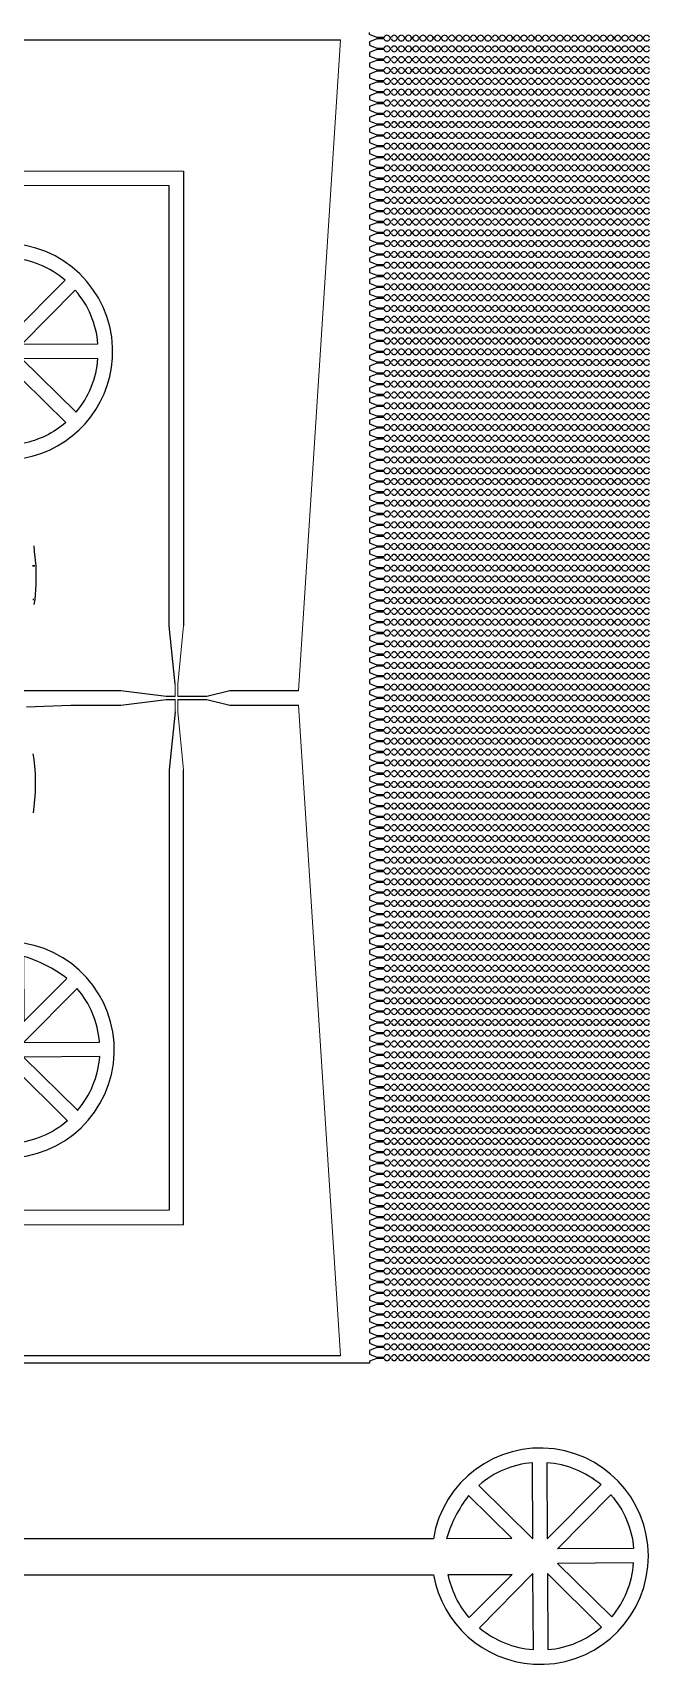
# Model space of a CAD drawing. Extents: x 4056 to 105656, y 4120 to 105720.
# Drawn here: x 55616 to 59891, y 67798 to 79112 of the extents above; entities that cross this region are included whole.
import ezdxf

# ---------------------------------------------------------------- set-up
doc = ezdxf.new("R2010")
doc.units = 13
doc.header["$MEASUREMENT"] = 0
doc.layers.add('Main Layer', color=7, linetype='Continuous', lineweight=0)

msp = doc.modelspace()

# ---------------------------------------------------------------- linework, layer by layer
for p, q in [((57952, 79099), (57952, 79112)), ((58002, 79079), (57952, 79099)), ((54057, 79062), (57751, 79062)), ((58002, 79069), (57952, 79049)), ((57952, 79049), (57952, 79024)), ((57952, 79024), (58002, 79004)), ((58002, 78994), (57952, 78974)), ((57952, 78974), (57952, 78949)), ((58052, 79079), (58002, 79079)), ((58052, 79069), (58002, 79069)), ((58002, 79069), (58002, 79069)), ((58002, 79004), (58052, 79004)), ((58052, 78994), (58002, 78994)), ((58002, 78994), (58002, 78994)), ((58102, 79079), (58091, 79079)), ((58102, 79069), (58091, 79069)), ((58091, 79004), (58102, 79004)), ((58102, 78994), (58091, 78994)), ((58152, 79079), (58141, 79079)), ((58152, 79069), (58141, 79069)), ((58141, 79004), (58152, 79004)), ((58152, 78994), (58141, 78994)), ((58202, 79079), (58191, 79079)), ((58202, 79069), (58191, 79069)), ((58191, 79004), (58202, 79004)), ((58202, 78994), (58191, 78994)), ((58252, 79079), (58241, 79079)), ((58252, 79069), (58241, 79069)), ((58241, 79004), (58252, 79004)), ((58252, 78994), (58241, 78994)), ((58302, 79079), (58291, 79079)), ((58302, 79069), (58291, 79069)), ((58291, 79004), (58302, 79004)), ((58302, 78994), (58291, 78994)), ((58352, 79079), (58341, 79079)), ((58352, 79069), (58341, 79069)), ((58341, 79004), (58352, 79004)), ((58352, 78994), (58341, 78994)), ((58402, 79079), (58391, 79079)), ((58402, 79069), (58391, 79069)), ((58391, 79004), (58402, 79004)), ((58402, 78994), (58391, 78994)), ((58452, 79079), (58441, 79079)), ((58452, 79069), (58441, 79069)), ((58441, 79004), (58452, 79004)), ((58452, 78994), (58441, 78994)), ((58502, 79079), (58491, 79079)), ((58502, 79069), (58491, 79069)), ((58491, 79004), (58502, 79004)), ((58502, 78994), (58491, 78994)), ((58552, 79079), (58541, 79079)), ((58552, 79069), (58541, 79069)), ((58541, 79004), (58552, 79004)), ((58552, 78994), (58541, 78994)), ((58602, 79079), (58591, 79079)), ((58602, 79069), (58591, 79069)), ((58591, 79004), (58602, 79004)), ((58602, 78994), (58591, 78994)), ((58652, 79079), (58641, 79079)), ((58652, 79069), (58641, 79069)), ((58641, 79004), (58652, 79004)), ((58652, 78994), (58641, 78994)), ((58702, 79079), (58691, 79079)), ((58702, 79069), (58691, 79069)), ((58691, 79004), (58702, 79004)), ((58702, 78994), (58691, 78994)), ((58752, 79079), (58741, 79079)), ((58752, 79069), (58741, 79069)), ((58741, 79004), (58752, 79004)), ((58752, 78994), (58741, 78994)), ((58802, 79079), (58791, 79079)), ((58802, 79069), (58791, 79069)), ((58791, 79004), (58802, 79004)), ((58802, 78994), (58791, 78994)), ((58852, 79079), (58841, 79079)), ((58852, 79069), (58841, 79069)), ((58841, 79004), (58852, 79004)), ((58852, 78994), (58841, 78994)), ((58902, 79079), (58891, 79079)), ((58902, 79069), (58891, 79069)), ((58891, 79004), (58902, 79004)), ((58902, 78994), (58891, 78994)), ((58952, 79079), (58941, 79079)), ((58952, 79069), (58941, 79069)), ((58941, 79004), (58952, 79004)), ((58952, 78994), (58941, 78994)), ((59002, 79079), (58991, 79079)), ((59002, 79069), (58991, 79069)), ((58991, 79004), (59002, 79004)), ((59002, 78994), (58991, 78994)), ((59052, 79079), (59041, 79079)), ((59052, 79069), (59041, 79069)), ((59041, 79004), (59052, 79004)), ((59052, 78994), (59041, 78994)), ((59102, 79079), (59091, 79079)), ((59102, 79069), (59091, 79069)), ((59091, 79004), (59102, 79004)), ((59102, 78994), (59091, 78994)), ((59152, 79079), (59141, 79079)), ((59152, 79069), (59141, 79069)), ((59141, 79004), (59152, 79004)), ((59152, 78994), (59141, 78994)), ((59202, 79079), (59191, 79079)), ((59202, 79069), (59191, 79069)), ((59191, 79004), (59202, 79004)), ((59202, 78994), (59191, 78994)), ((59252, 79079), (59241, 79079)), ((59252, 79069), (59241, 79069)), ((59241, 79004), (59252, 79004)), ((59252, 78994), (59241, 78994)), ((59302, 79079), (59291, 79079)), ((59302, 79069), (59291, 79069)), ((59291, 79004), (59302, 79004)), ((59302, 78994), (59291, 78994)), ((59352, 79079), (59341, 79079)), ((59352, 79069), (59341, 79069)), ((59341, 79004), (59352, 79004)), ((59352, 78994), (59341, 78994)), ((59402, 79079), (59391, 79079)), ((59402, 79069), (59391, 79069)), ((59391, 79004), (59402, 79004)), ((59402, 78994), (59391, 78994)), ((59452, 79079), (59441, 79079)), ((59452, 79069), (59441, 79069)), ((59441, 79004), (59452, 79004)), ((59452, 78994), (59441, 78994)), ((59502, 79079), (59491, 79079)), ((59502, 79069), (59491, 79069)), ((59491, 79004), (59502, 79004)), ((59502, 78994), (59491, 78994)), ((59552, 79079), (59541, 79079)), ((59552, 79069), (59541, 79069)), ((59541, 79004), (59552, 79004)), ((59552, 78994), (59541, 78994)), ((59602, 79079), (59591, 79079)), ((59602, 79069), (59591, 79069)), ((59591, 79004), (59602, 79004)), ((59602, 78994), (59591, 78994)), ((59652, 79079), (59641, 79079)), ((59652, 79069), (59641, 79069)), ((59641, 79004), (59652, 79004)), ((59652, 78994), (59641, 78994)), ((59702, 79079), (59691, 79079)), ((59702, 79069), (59691, 79069)), ((59691, 79004), (59702, 79004)), ((59702, 78994), (59691, 78994)), ((59752, 79079), (59741, 79079)), ((59752, 79069), (59741, 79069)), ((59741, 79004), (59752, 79004)), ((59752, 78994), (59741, 78994)), ((59802, 79079), (59791, 79079)), ((59802, 79069), (59791, 79069)), ((59791, 79004), (59802, 79004)), ((59802, 78994), (59791, 78994)), ((59852, 79079), (59841, 79079)), ((59852, 79069), (59841, 79069)), ((59841, 79004), (59852, 79004)), ((59852, 78994), (59841, 78994)), ((57952, 78949), (58002, 78929)), ((58002, 78919), (57952, 78899)), ((57952, 78899), (57952, 78874)), ((57952, 78874), (58002, 78854)), ((58002, 78929), (58052, 78929)), ((58052, 78919), (58002, 78919)), ((58002, 78919), (58002, 78919)), ((58091, 78929), (58102, 78929)), ((58102, 78919), (58091, 78919)), ((58141, 78929), (58152, 78929)), ((58152, 78919), (58141, 78919)), ((58191, 78929), (58202, 78929)), ((58202, 78919), (58191, 78919)), ((58241, 78929), (58252, 78929)), ((58252, 78919), (58241, 78919)), ((58291, 78929), (58302, 78929)), ((58302, 78919), (58291, 78919)), ((58341, 78929), (58352, 78929)), ((58352, 78919), (58341, 78919)), ((58391, 78929), (58402, 78929)), ((58402, 78919), (58391, 78919)), ((58441, 78929), (58452, 78929)), ((58452, 78919), (58441, 78919)), ((58491, 78929), (58502, 78929)), ((58502, 78919), (58491, 78919)), ((58541, 78929), (58552, 78929)), ((58552, 78919), (58541, 78919)), ((58591, 78929), (58602, 78929)), ((58602, 78919), (58591, 78919)), ((58641, 78929), (58652, 78929)), ((58652, 78919), (58641, 78919)), ((58691, 78929), (58702, 78929)), ((58702, 78919), (58691, 78919)), ((58741, 78929), (58752, 78929)), ((58752, 78919), (58741, 78919)), ((58791, 78929), (58802, 78929)), ((58802, 78919), (58791, 78919)), ((58841, 78929), (58852, 78929)), ((58852, 78919), (58841, 78919)), ((58891, 78929), (58902, 78929)), ((58902, 78919), (58891, 78919)), ((58941, 78929), (58952, 78929)), ((58952, 78919), (58941, 78919)), ((58991, 78929), (59002, 78929)), ((59002, 78919), (58991, 78919)), ((59041, 78929), (59052, 78929)), ((59052, 78919), (59041, 78919)), ((59091, 78929), (59102, 78929)), ((59102, 78919), (59091, 78919)), ((59141, 78929), (59152, 78929)), ((59152, 78919), (59141, 78919)), ((59191, 78929), (59202, 78929)), ((59202, 78919), (59191, 78919)), ((59241, 78929), (59252, 78929)), ((59252, 78919), (59241, 78919)), ((59291, 78929), (59302, 78929)), ((59302, 78919), (59291, 78919)), ((59341, 78929), (59352, 78929)), ((59352, 78919), (59341, 78919)), ((59391, 78929), (59402, 78929)), ((59402, 78919), (59391, 78919)), ((59441, 78929), (59452, 78929)), ((59452, 78919), (59441, 78919)), ((59491, 78929), (59502, 78929)), ((59502, 78919), (59491, 78919)), ((59541, 78929), (59552, 78929)), ((59552, 78919), (59541, 78919)), ((59591, 78929), (59602, 78929)), ((59602, 78919), (59591, 78919)), ((59641, 78929), (59652, 78929)), ((59652, 78919), (59641, 78919)), ((59691, 78929), (59702, 78929)), ((59702, 78919), (59691, 78919)), ((59741, 78929), (59752, 78929)), ((59752, 78919), (59741, 78919)), ((59791, 78929), (59802, 78929)), ((59802, 78919), (59791, 78919)), ((59841, 78929), (59852, 78929)), ((59852, 78919), (59841, 78919)), ((58002, 78844), (57952, 78824)), ((57952, 78824), (57952, 78799)), ((57952, 78799), (58002, 78779)), ((58002, 78769), (57952, 78749)), ((57952, 78749), (57952, 78724)), ((58002, 78854), (58052, 78854)), ((58052, 78844), (58002, 78844)), ((58002, 78844), (58002, 78844)), ((58002, 78779), (58052, 78779)), ((58052, 78769), (58002, 78769)), ((58002, 78769), (58002, 78769)), ((58091, 78854), (58102, 78854)), ((58102, 78844), (58091, 78844)), ((58091, 78779), (58102, 78779)), ((58102, 78769), (58091, 78769)), ((58141, 78854), (58152, 78854)), ((58152, 78844), (58141, 78844)), ((58141, 78779), (58152, 78779)), ((58152, 78769), (58141, 78769)), ((58191, 78854), (58202, 78854)), ((58202, 78844), (58191, 78844)), ((58191, 78779), (58202, 78779)), ((58202, 78769), (58191, 78769)), ((58241, 78854), (58252, 78854)), ((58252, 78844), (58241, 78844)), ((58241, 78779), (58252, 78779)), ((58252, 78769), (58241, 78769)), ((58291, 78854), (58302, 78854)), ((58302, 78844), (58291, 78844)), ((58291, 78779), (58302, 78779)), ((58302, 78769), (58291, 78769)), ((58341, 78854), (58352, 78854)), ((58352, 78844), (58341, 78844)), ((58341, 78779), (58352, 78779)), ((58352, 78769), (58341, 78769)), ((58391, 78854), (58402, 78854)), ((58402, 78844), (58391, 78844)), ((58391, 78779), (58402, 78779)), ((58402, 78769), (58391, 78769)), ((58441, 78854), (58452, 78854)), ((58452, 78844), (58441, 78844)), ((58441, 78779), (58452, 78779)), ((58452, 78769), (58441, 78769)), ((58491, 78854), (58502, 78854)), ((58502, 78844), (58491, 78844)), ((58491, 78779), (58502, 78779)), ((58502, 78769), (58491, 78769)), ((58541, 78854), (58552, 78854)), ((58552, 78844), (58541, 78844)), ((58541, 78779), (58552, 78779)), ((58552, 78769), (58541, 78769)), ((58591, 78854), (58602, 78854)), ((58602, 78844), (58591, 78844)), ((58591, 78779), (58602, 78779)), ((58602, 78769), (58591, 78769)), ((58641, 78854), (58652, 78854)), ((58652, 78844), (58641, 78844)), ((58641, 78779), (58652, 78779)), ((58652, 78769), (58641, 78769)), ((58691, 78854), (58702, 78854)), ((58702, 78844), (58691, 78844)), ((58691, 78779), (58702, 78779)), ((58702, 78769), (58691, 78769)), ((58741, 78854), (58752, 78854)), ((58752, 78844), (58741, 78844)), ((58741, 78779), (58752, 78779)), ((58752, 78769), (58741, 78769)), ((58791, 78854), (58802, 78854)), ((58802, 78844), (58791, 78844)), ((58791, 78779), (58802, 78779)), ((58802, 78769), (58791, 78769)), ((58841, 78854), (58852, 78854)), ((58852, 78844), (58841, 78844)), ((58841, 78779), (58852, 78779)), ((58852, 78769), (58841, 78769)), ((58891, 78854), (58902, 78854)), ((58902, 78844), (58891, 78844)), ((58891, 78779), (58902, 78779)), ((58902, 78769), (58891, 78769)), ((58941, 78854), (58952, 78854)), ((58952, 78844), (58941, 78844)), ((58941, 78779), (58952, 78779)), ((58952, 78769), (58941, 78769)), ((58991, 78854), (59002, 78854)), ((59002, 78844), (58991, 78844)), ((58991, 78779), (59002, 78779)), ((59002, 78769), (58991, 78769)), ((59041, 78854), (59052, 78854)), ((59052, 78844), (59041, 78844)), ((59041, 78779), (59052, 78779)), ((59052, 78769), (59041, 78769)), ((59091, 78854), (59102, 78854)), ((59102, 78844), (59091, 78844)), ((59091, 78779), (59102, 78779)), ((59102, 78769), (59091, 78769)), ((59141, 78854), (59152, 78854)), ((59152, 78844), (59141, 78844)), ((59141, 78779), (59152, 78779)), ((59152, 78769), (59141, 78769)), ((59191, 78854), (59202, 78854)), ((59202, 78844), (59191, 78844)), ((59191, 78779), (59202, 78779)), ((59202, 78769), (59191, 78769)), ((59241, 78854), (59252, 78854)), ((59252, 78844), (59241, 78844)), ((59241, 78779), (59252, 78779)), ((59252, 78769), (59241, 78769)), ((59291, 78854), (59302, 78854)), ((59302, 78844), (59291, 78844)), ((59291, 78779), (59302, 78779)), ((59302, 78769), (59291, 78769)), ((59341, 78854), (59352, 78854)), ((59352, 78844), (59341, 78844)), ((59341, 78779), (59352, 78779)), ((59352, 78769), (59341, 78769)), ((59391, 78854), (59402, 78854)), ((59402, 78844), (59391, 78844)), ((59391, 78779), (59402, 78779)), ((59402, 78769), (59391, 78769)), ((59441, 78854), (59452, 78854)), ((59452, 78844), (59441, 78844)), ((59441, 78779), (59452, 78779)), ((59452, 78769), (59441, 78769)), ((59491, 78854), (59502, 78854)), ((59502, 78844), (59491, 78844)), ((59491, 78779), (59502, 78779)), ((59502, 78769), (59491, 78769)), ((59541, 78854), (59552, 78854)), ((59552, 78844), (59541, 78844)), ((59541, 78779), (59552, 78779)), ((59552, 78769), (59541, 78769)), ((59591, 78854), (59602, 78854)), ((59602, 78844), (59591, 78844)), ((59591, 78779), (59602, 78779)), ((59602, 78769), (59591, 78769)), ((59641, 78854), (59652, 78854)), ((59652, 78844), (59641, 78844)), ((59641, 78779), (59652, 78779)), ((59652, 78769), (59641, 78769)), ((59691, 78854), (59702, 78854)), ((59702, 78844), (59691, 78844)), ((59691, 78779), (59702, 78779)), ((59702, 78769), (59691, 78769)), ((59741, 78854), (59752, 78854)), ((59752, 78844), (59741, 78844)), ((59741, 78779), (59752, 78779)), ((59752, 78769), (59741, 78769)), ((59791, 78854), (59802, 78854)), ((59802, 78844), (59791, 78844)), ((59791, 78779), (59802, 78779)), ((59802, 78769), (59791, 78769)), ((59841, 78854), (59852, 78854)), ((59852, 78844), (59841, 78844)), ((59841, 78779), (59852, 78779)), ((59852, 78769), (59841, 78769)), ((57952, 78724), (58002, 78704)), ((58002, 78694), (57952, 78674)), ((57952, 78674), (57952, 78649)), ((57952, 78649), (58002, 78629)), ((58002, 78704), (58052, 78704)), ((58052, 78694), (58002, 78694)), ((58002, 78694), (58002, 78694)), ((58091, 78704), (58102, 78704)), ((58102, 78694), (58091, 78694)), ((58141, 78704), (58152, 78704)), ((58152, 78694), (58141, 78694)), ((58191, 78704), (58202, 78704)), ((58202, 78694), (58191, 78694)), ((58241, 78704), (58252, 78704)), ((58252, 78694), (58241, 78694)), ((58291, 78704), (58302, 78704)), ((58302, 78694), (58291, 78694)), ((58341, 78704), (58352, 78704)), ((58352, 78694), (58341, 78694)), ((58391, 78704), (58402, 78704)), ((58402, 78694), (58391, 78694)), ((58441, 78704), (58452, 78704)), ((58452, 78694), (58441, 78694)), ((58491, 78704), (58502, 78704)), ((58502, 78694), (58491, 78694)), ((58541, 78704), (58552, 78704)), ((58552, 78694), (58541, 78694)), ((58591, 78704), (58602, 78704)), ((58602, 78694), (58591, 78694)), ((58641, 78704), (58652, 78704)), ((58652, 78694), (58641, 78694)), ((58691, 78704), (58702, 78704)), ((58702, 78694), (58691, 78694)), ((58741, 78704), (58752, 78704)), ((58752, 78694), (58741, 78694)), ((58791, 78704), (58802, 78704)), ((58802, 78694), (58791, 78694)), ((58841, 78704), (58852, 78704)), ((58852, 78694), (58841, 78694)), ((58891, 78704), (58902, 78704)), ((58902, 78694), (58891, 78694)), ((58941, 78704), (58952, 78704)), ((58952, 78694), (58941, 78694)), ((58991, 78704), (59002, 78704)), ((59002, 78694), (58991, 78694)), ((59041, 78704), (59052, 78704)), ((59052, 78694), (59041, 78694)), ((59091, 78704), (59102, 78704)), ((59102, 78694), (59091, 78694)), ((59141, 78704), (59152, 78704)), ((59152, 78694), (59141, 78694)), ((59191, 78704), (59202, 78704)), ((59202, 78694), (59191, 78694)), ((59241, 78704), (59252, 78704)), ((59252, 78694), (59241, 78694)), ((59291, 78704), (59302, 78704)), ((59302, 78694), (59291, 78694)), ((59341, 78704), (59352, 78704)), ((59352, 78694), (59341, 78694)), ((59391, 78704), (59402, 78704)), ((59402, 78694), (59391, 78694)), ((59441, 78704), (59452, 78704)), ((59452, 78694), (59441, 78694)), ((59491, 78704), (59502, 78704)), ((59502, 78694), (59491, 78694)), ((59541, 78704), (59552, 78704)), ((59552, 78694), (59541, 78694)), ((59591, 78704), (59602, 78704)), ((59602, 78694), (59591, 78694)), ((59641, 78704), (59652, 78704)), ((59652, 78694), (59641, 78694)), ((59691, 78704), (59702, 78704)), ((59702, 78694), (59691, 78694)), ((59741, 78704), (59752, 78704)), ((59752, 78694), (59741, 78694)), ((59791, 78704), (59802, 78704)), ((59802, 78694), (59791, 78694)), ((59841, 78704), (59852, 78704)), ((59852, 78694), (59841, 78694)), ((58002, 78619), (57952, 78599)), ((57952, 78599), (57952, 78574)), ((57952, 78574), (58002, 78554)), ((58002, 78544), (57952, 78524)), ((57952, 78524), (57952, 78499)), ((58002, 78629), (58052, 78629)), ((58052, 78619), (58002, 78619)), ((58002, 78619), (58002, 78619)), ((58002, 78554), (58052, 78554)), ((58052, 78544), (58002, 78544)), ((58002, 78544), (58002, 78544)), ((58091, 78629), (58102, 78629)), ((58102, 78619), (58091, 78619)), ((58091, 78554), (58102, 78554)), ((58102, 78544), (58091, 78544)), ((58141, 78629), (58152, 78629)), ((58152, 78619), (58141, 78619)), ((58141, 78554), (58152, 78554)), ((58152, 78544), (58141, 78544)), ((58191, 78629), (58202, 78629)), ((58202, 78619), (58191, 78619)), ((58191, 78554), (58202, 78554)), ((58202, 78544), (58191, 78544)), ((58241, 78629), (58252, 78629)), ((58252, 78619), (58241, 78619)), ((58241, 78554), (58252, 78554)), ((58252, 78544), (58241, 78544)), ((58291, 78629), (58302, 78629)), ((58302, 78619), (58291, 78619)), ((58291, 78554), (58302, 78554)), ((58302, 78544), (58291, 78544)), ((58341, 78629), (58352, 78629)), ((58352, 78619), (58341, 78619)), ((58341, 78554), (58352, 78554)), ((58352, 78544), (58341, 78544)), ((58391, 78629), (58402, 78629)), ((58402, 78619), (58391, 78619)), ((58391, 78554), (58402, 78554)), ((58402, 78544), (58391, 78544)), ((58441, 78629), (58452, 78629)), ((58452, 78619), (58441, 78619)), ((58441, 78554), (58452, 78554)), ((58452, 78544), (58441, 78544)), ((58491, 78629), (58502, 78629)), ((58502, 78619), (58491, 78619)), ((58491, 78554), (58502, 78554)), ((58502, 78544), (58491, 78544)), ((58541, 78629), (58552, 78629)), ((58552, 78619), (58541, 78619)), ((58541, 78554), (58552, 78554)), ((58552, 78544), (58541, 78544)), ((58591, 78629), (58602, 78629)), ((58602, 78619), (58591, 78619)), ((58591, 78554), (58602, 78554)), ((58602, 78544), (58591, 78544)), ((58641, 78629), (58652, 78629)), ((58652, 78619), (58641, 78619)), ((58641, 78554), (58652, 78554)), ((58652, 78544), (58641, 78544)), ((58691, 78629), (58702, 78629)), ((58702, 78619), (58691, 78619)), ((58691, 78554), (58702, 78554)), ((58702, 78544), (58691, 78544)), ((58741, 78629), (58752, 78629)), ((58752, 78619), (58741, 78619)), ((58741, 78554), (58752, 78554)), ((58752, 78544), (58741, 78544)), ((58791, 78629), (58802, 78629)), ((58802, 78619), (58791, 78619)), ((58791, 78554), (58802, 78554)), ((58802, 78544), (58791, 78544)), ((58841, 78629), (58852, 78629)), ((58852, 78619), (58841, 78619)), ((58841, 78554), (58852, 78554)), ((58852, 78544), (58841, 78544)), ((58891, 78629), (58902, 78629)), ((58902, 78619), (58891, 78619)), ((58891, 78554), (58902, 78554)), ((58902, 78544), (58891, 78544)), ((58941, 78629), (58952, 78629)), ((58952, 78619), (58941, 78619)), ((58941, 78554), (58952, 78554)), ((58952, 78544), (58941, 78544)), ((58991, 78629), (59002, 78629)), ((59002, 78619), (58991, 78619)), ((58991, 78554), (59002, 78554)), ((59002, 78544), (58991, 78544)), ((59041, 78629), (59052, 78629)), ((59052, 78619), (59041, 78619)), ((59041, 78554), (59052, 78554)), ((59052, 78544), (59041, 78544)), ((59091, 78629), (59102, 78629)), ((59102, 78619), (59091, 78619)), ((59091, 78554), (59102, 78554)), ((59102, 78544), (59091, 78544)), ((59141, 78629), (59152, 78629)), ((59152, 78619), (59141, 78619)), ((59141, 78554), (59152, 78554)), ((59152, 78544), (59141, 78544)), ((59191, 78629), (59202, 78629)), ((59202, 78619), (59191, 78619)), ((59191, 78554), (59202, 78554)), ((59202, 78544), (59191, 78544)), ((59241, 78629), (59252, 78629)), ((59252, 78619), (59241, 78619)), ((59241, 78554), (59252, 78554)), ((59252, 78544), (59241, 78544)), ((59291, 78629), (59302, 78629)), ((59302, 78619), (59291, 78619)), ((59291, 78554), (59302, 78554)), ((59302, 78544), (59291, 78544)), ((59341, 78629), (59352, 78629)), ((59352, 78619), (59341, 78619)), ((59341, 78554), (59352, 78554)), ((59352, 78544), (59341, 78544)), ((59391, 78629), (59402, 78629)), ((59402, 78619), (59391, 78619)), ((59391, 78554), (59402, 78554)), ((59402, 78544), (59391, 78544)), ((59441, 78629), (59452, 78629)), ((59452, 78619), (59441, 78619)), ((59441, 78554), (59452, 78554)), ((59452, 78544), (59441, 78544)), ((59491, 78629), (59502, 78629)), ((59502, 78619), (59491, 78619)), ((59491, 78554), (59502, 78554)), ((59502, 78544), (59491, 78544)), ((59541, 78629), (59552, 78629)), ((59552, 78619), (59541, 78619)), ((59541, 78554), (59552, 78554)), ((59552, 78544), (59541, 78544)), ((59591, 78629), (59602, 78629)), ((59602, 78619), (59591, 78619)), ((59591, 78554), (59602, 78554)), ((59602, 78544), (59591, 78544)), ((59641, 78629), (59652, 78629)), ((59652, 78619), (59641, 78619)), ((59641, 78554), (59652, 78554)), ((59652, 78544), (59641, 78544)), ((59691, 78629), (59702, 78629)), ((59702, 78619), (59691, 78619)), ((59691, 78554), (59702, 78554)), ((59702, 78544), (59691, 78544)), ((59741, 78629), (59752, 78629)), ((59752, 78619), (59741, 78619)), ((59741, 78554), (59752, 78554)), ((59752, 78544), (59741, 78544)), ((59791, 78629), (59802, 78629)), ((59802, 78619), (59791, 78619)), ((59791, 78554), (59802, 78554)), ((59802, 78544), (59791, 78544)), ((59841, 78629), (59852, 78629)), ((59852, 78619), (59841, 78619)), ((59841, 78554), (59852, 78554)), ((59852, 78544), (59841, 78544)), ((57952, 78499), (58002, 78479)), ((58002, 78469), (57952, 78449)), ((57952, 78449), (57952, 78424)), ((57952, 78424), (58002, 78404)), ((58002, 78479), (58052, 78479)), ((58052, 78469), (58002, 78469)), ((58002, 78469), (58002, 78469)), ((58091, 78479), (58102, 78479)), ((58102, 78469), (58091, 78469)), ((58141, 78479), (58152, 78479)), ((58152, 78469), (58141, 78469)), ((58191, 78479), (58202, 78479)), ((58202, 78469), (58191, 78469)), ((58241, 78479), (58252, 78479)), ((58252, 78469), (58241, 78469)), ((58291, 78479), (58302, 78479)), ((58302, 78469), (58291, 78469)), ((58341, 78479), (58352, 78479)), ((58352, 78469), (58341, 78469)), ((58391, 78479), (58402, 78479)), ((58402, 78469), (58391, 78469)), ((58441, 78479), (58452, 78479)), ((58452, 78469), (58441, 78469)), ((58491, 78479), (58502, 78479)), ((58502, 78469), (58491, 78469)), ((58541, 78479), (58552, 78479)), ((58552, 78469), (58541, 78469)), ((58591, 78479), (58602, 78479)), ((58602, 78469), (58591, 78469)), ((58641, 78479), (58652, 78479)), ((58652, 78469), (58641, 78469)), ((58691, 78479), (58702, 78479)), ((58702, 78469), (58691, 78469)), ((58741, 78479), (58752, 78479)), ((58752, 78469), (58741, 78469)), ((58791, 78479), (58802, 78479)), ((58802, 78469), (58791, 78469)), ((58841, 78479), (58852, 78479)), ((58852, 78469), (58841, 78469)), ((58891, 78479), (58902, 78479)), ((58902, 78469), (58891, 78469)), ((58941, 78479), (58952, 78479)), ((58952, 78469), (58941, 78469)), ((58991, 78479), (59002, 78479)), ((59002, 78469), (58991, 78469)), ((59041, 78479), (59052, 78479)), ((59052, 78469), (59041, 78469)), ((59091, 78479), (59102, 78479)), ((59102, 78469), (59091, 78469)), ((59141, 78479), (59152, 78479)), ((59152, 78469), (59141, 78469)), ((59191, 78479), (59202, 78479)), ((59202, 78469), (59191, 78469)), ((59241, 78479), (59252, 78479)), ((59252, 78469), (59241, 78469)), ((59291, 78479), (59302, 78479)), ((59302, 78469), (59291, 78469)), ((59341, 78479), (59352, 78479)), ((59352, 78469), (59341, 78469)), ((59391, 78479), (59402, 78479)), ((59402, 78469), (59391, 78469)), ((59441, 78479), (59452, 78479)), ((59452, 78469), (59441, 78469)), ((59491, 78479), (59502, 78479)), ((59502, 78469), (59491, 78469)), ((59541, 78479), (59552, 78479)), ((59552, 78469), (59541, 78469)), ((59591, 78479), (59602, 78479)), ((59602, 78469), (59591, 78469)), ((59641, 78479), (59652, 78479)), ((59652, 78469), (59641, 78469)), ((59691, 78479), (59702, 78479)), ((59702, 78469), (59691, 78469)), ((59741, 78479), (59752, 78479)), ((59752, 78469), (59741, 78469)), ((59791, 78479), (59802, 78479)), ((59802, 78469), (59791, 78469)), ((59841, 78479), (59852, 78479)), ((59852, 78469), (59841, 78469)), ((58002, 78394), (57952, 78374)), ((57952, 78374), (57952, 78349)), ((57952, 78349), (58002, 78329)), ((58002, 78319), (57952, 78299)), ((57952, 78299), (57952, 78274)), ((58002, 78404), (58052, 78404)), ((58052, 78394), (58002, 78394)), ((58002, 78394), (58002, 78394)), ((58002, 78329), (58052, 78329)), ((58052, 78319), (58002, 78319)), ((58002, 78319), (58002, 78319)), ((58091, 78404), (58102, 78404)), ((58102, 78394), (58091, 78394)), ((58091, 78329), (58102, 78329)), ((58102, 78319), (58091, 78319)), ((58141, 78404), (58152, 78404)), ((58152, 78394), (58141, 78394)), ((58141, 78329), (58152, 78329)), ((58152, 78319), (58141, 78319)), ((58191, 78404), (58202, 78404)), ((58202, 78394), (58191, 78394)), ((58191, 78329), (58202, 78329)), ((58202, 78319), (58191, 78319)), ((58241, 78404), (58252, 78404)), ((58252, 78394), (58241, 78394)), ((58241, 78329), (58252, 78329)), ((58252, 78319), (58241, 78319)), ((58291, 78404), (58302, 78404)), ((58302, 78394), (58291, 78394)), ((58291, 78329), (58302, 78329)), ((58302, 78319), (58291, 78319)), ((58341, 78404), (58352, 78404)), ((58352, 78394), (58341, 78394)), ((58341, 78329), (58352, 78329)), ((58352, 78319), (58341, 78319)), ((58391, 78404), (58402, 78404)), ((58402, 78394), (58391, 78394)), ((58391, 78329), (58402, 78329)), ((58402, 78319), (58391, 78319)), ((58441, 78404), (58452, 78404)), ((58452, 78394), (58441, 78394)), ((58441, 78329), (58452, 78329)), ((58452, 78319), (58441, 78319)), ((58491, 78404), (58502, 78404)), ((58502, 78394), (58491, 78394)), ((58491, 78329), (58502, 78329)), ((58502, 78319), (58491, 78319)), ((58541, 78404), (58552, 78404)), ((58552, 78394), (58541, 78394)), ((58541, 78329), (58552, 78329)), ((58552, 78319), (58541, 78319)), ((58591, 78404), (58602, 78404)), ((58602, 78394), (58591, 78394)), ((58591, 78329), (58602, 78329)), ((58602, 78319), (58591, 78319)), ((58641, 78404), (58652, 78404)), ((58652, 78394), (58641, 78394)), ((58641, 78329), (58652, 78329)), ((58652, 78319), (58641, 78319)), ((58691, 78404), (58702, 78404)), ((58702, 78394), (58691, 78394)), ((58691, 78329), (58702, 78329)), ((58702, 78319), (58691, 78319)), ((58741, 78404), (58752, 78404)), ((58752, 78394), (58741, 78394)), ((58741, 78329), (58752, 78329)), ((58752, 78319), (58741, 78319)), ((58791, 78404), (58802, 78404)), ((58802, 78394), (58791, 78394)), ((58791, 78329), (58802, 78329)), ((58802, 78319), (58791, 78319)), ((58841, 78404), (58852, 78404)), ((58852, 78394), (58841, 78394)), ((58841, 78329), (58852, 78329)), ((58852, 78319), (58841, 78319)), ((58891, 78404), (58902, 78404)), ((58902, 78394), (58891, 78394)), ((58891, 78329), (58902, 78329)), ((58902, 78319), (58891, 78319)), ((58941, 78404), (58952, 78404)), ((58952, 78394), (58941, 78394)), ((58941, 78329), (58952, 78329)), ((58952, 78319), (58941, 78319)), ((58991, 78404), (59002, 78404)), ((59002, 78394), (58991, 78394)), ((58991, 78329), (59002, 78329)), ((59002, 78319), (58991, 78319)), ((59041, 78404), (59052, 78404)), ((59052, 78394), (59041, 78394)), ((59041, 78329), (59052, 78329)), ((59052, 78319), (59041, 78319)), ((59091, 78404), (59102, 78404)), ((59102, 78394), (59091, 78394)), ((59091, 78329), (59102, 78329)), ((59102, 78319), (59091, 78319)), ((59141, 78404), (59152, 78404)), ((59152, 78394), (59141, 78394)), ((59141, 78329), (59152, 78329)), ((59152, 78319), (59141, 78319)), ((59191, 78404), (59202, 78404)), ((59202, 78394), (59191, 78394)), ((59191, 78329), (59202, 78329)), ((59202, 78319), (59191, 78319)), ((59241, 78404), (59252, 78404)), ((59252, 78394), (59241, 78394)), ((59241, 78329), (59252, 78329)), ((59252, 78319), (59241, 78319)), ((59291, 78404), (59302, 78404)), ((59302, 78394), (59291, 78394)), ((59291, 78329), (59302, 78329)), ((59302, 78319), (59291, 78319)), ((59341, 78404), (59352, 78404)), ((59352, 78394), (59341, 78394)), ((59341, 78329), (59352, 78329)), ((59352, 78319), (59341, 78319)), ((59391, 78404), (59402, 78404)), ((59402, 78394), (59391, 78394)), ((59391, 78329), (59402, 78329)), ((59402, 78319), (59391, 78319)), ((59441, 78404), (59452, 78404)), ((59452, 78394), (59441, 78394)), ((59441, 78329), (59452, 78329)), ((59452, 78319), (59441, 78319)), ((59491, 78404), (59502, 78404)), ((59502, 78394), (59491, 78394)), ((59491, 78329), (59502, 78329)), ((59502, 78319), (59491, 78319)), ((59541, 78404), (59552, 78404)), ((59552, 78394), (59541, 78394)), ((59541, 78329), (59552, 78329)), ((59552, 78319), (59541, 78319)), ((59591, 78404), (59602, 78404)), ((59602, 78394), (59591, 78394)), ((59591, 78329), (59602, 78329)), ((59602, 78319), (59591, 78319)), ((59641, 78404), (59652, 78404)), ((59652, 78394), (59641, 78394)), ((59641, 78329), (59652, 78329)), ((59652, 78319), (59641, 78319)), ((59691, 78404), (59702, 78404)), ((59702, 78394), (59691, 78394)), ((59691, 78329), (59702, 78329)), ((59702, 78319), (59691, 78319)), ((59741, 78404), (59752, 78404)), ((59752, 78394), (59741, 78394)), ((59741, 78329), (59752, 78329)), ((59752, 78319), (59741, 78319)), ((59791, 78404), (59802, 78404)), ((59802, 78394), (59791, 78394)), ((59791, 78329), (59802, 78329)), ((59802, 78319), (59791, 78319)), ((59841, 78404), (59852, 78404)), ((59852, 78394), (59841, 78394)), ((59841, 78329), (59852, 78329)), ((59852, 78319), (59841, 78319)), ((57952, 78274), (58002, 78254)), ((58002, 78244), (57952, 78224)), ((57952, 78224), (57952, 78199)), ((57952, 78199), (58002, 78179)), ((58002, 78254), (58052, 78254)), ((58052, 78244), (58002, 78244)), ((58002, 78244), (58002, 78244)), ((58002, 78179), (58052, 78179)), ((58091, 78254), (58102, 78254)), ((58102, 78244), (58091, 78244)), ((58091, 78179), (58102, 78179)), ((58141, 78254), (58152, 78254)), ((58152, 78244), (58141, 78244)), ((58141, 78179), (58152, 78179)), ((58191, 78254), (58202, 78254)), ((58202, 78244), (58191, 78244)), ((58191, 78179), (58202, 78179)), ((58241, 78254), (58252, 78254)), ((58252, 78244), (58241, 78244)), ((58241, 78179), (58252, 78179)), ((58291, 78254), (58302, 78254)), ((58302, 78244), (58291, 78244)), ((58291, 78179), (58302, 78179)), ((58341, 78254), (58352, 78254)), ((58352, 78244), (58341, 78244)), ((58341, 78179), (58352, 78179)), ((58391, 78254), (58402, 78254)), ((58402, 78244), (58391, 78244)), ((58391, 78179), (58402, 78179)), ((58441, 78254), (58452, 78254)), ((58452, 78244), (58441, 78244)), ((58441, 78179), (58452, 78179)), ((58491, 78254), (58502, 78254)), ((58502, 78244), (58491, 78244)), ((58491, 78179), (58502, 78179)), ((58541, 78254), (58552, 78254)), ((58552, 78244), (58541, 78244)), ((58541, 78179), (58552, 78179)), ((58591, 78254), (58602, 78254)), ((58602, 78244), (58591, 78244)), ((58591, 78179), (58602, 78179)), ((58641, 78254), (58652, 78254)), ((58652, 78244), (58641, 78244)), ((58641, 78179), (58652, 78179)), ((58691, 78254), (58702, 78254)), ((58702, 78244), (58691, 78244)), ((58691, 78179), (58702, 78179)), ((58741, 78254), (58752, 78254)), ((58752, 78244), (58741, 78244)), ((58741, 78179), (58752, 78179)), ((58791, 78254), (58802, 78254)), ((58802, 78244), (58791, 78244)), ((58791, 78179), (58802, 78179)), ((58841, 78254), (58852, 78254)), ((58852, 78244), (58841, 78244)), ((58841, 78179), (58852, 78179)), ((58891, 78254), (58902, 78254)), ((58902, 78244), (58891, 78244)), ((58891, 78179), (58902, 78179)), ((58941, 78254), (58952, 78254)), ((58952, 78244), (58941, 78244)), ((58941, 78179), (58952, 78179)), ((58991, 78254), (59002, 78254)), ((59002, 78244), (58991, 78244)), ((58991, 78179), (59002, 78179)), ((59041, 78254), (59052, 78254)), ((59052, 78244), (59041, 78244)), ((59041, 78179), (59052, 78179)), ((59091, 78254), (59102, 78254)), ((59102, 78244), (59091, 78244)), ((59091, 78179), (59102, 78179)), ((59141, 78254), (59152, 78254)), ((59152, 78244), (59141, 78244)), ((59141, 78179), (59152, 78179)), ((59191, 78254), (59202, 78254)), ((59202, 78244), (59191, 78244)), ((59191, 78179), (59202, 78179)), ((59241, 78254), (59252, 78254)), ((59252, 78244), (59241, 78244)), ((59241, 78179), (59252, 78179)), ((59291, 78254), (59302, 78254)), ((59302, 78244), (59291, 78244)), ((59291, 78179), (59302, 78179)), ((59341, 78254), (59352, 78254)), ((59352, 78244), (59341, 78244)), ((59341, 78179), (59352, 78179)), ((59391, 78254), (59402, 78254)), ((59402, 78244), (59391, 78244)), ((59391, 78179), (59402, 78179)), ((59441, 78254), (59452, 78254)), ((59452, 78244), (59441, 78244)), ((59441, 78179), (59452, 78179)), ((59491, 78254), (59502, 78254)), ((59502, 78244), (59491, 78244)), ((59491, 78179), (59502, 78179)), ((59541, 78254), (59552, 78254)), ((59552, 78244), (59541, 78244)), ((59541, 78179), (59552, 78179)), ((59591, 78254), (59602, 78254)), ((59602, 78244), (59591, 78244)), ((59591, 78179), (59602, 78179)), ((59641, 78254), (59652, 78254)), ((59652, 78244), (59641, 78244)), ((59641, 78179), (59652, 78179)), ((59691, 78254), (59702, 78254)), ((59702, 78244), (59691, 78244)), ((59691, 78179), (59702, 78179)), ((59741, 78254), (59752, 78254)), ((59752, 78244), (59741, 78244)), ((59741, 78179), (59752, 78179)), ((59791, 78254), (59802, 78254)), ((59802, 78244), (59791, 78244)), ((59791, 78179), (59802, 78179)), ((59841, 78254), (59852, 78254)), ((59852, 78244), (59841, 78244)), ((59841, 78179), (59852, 78179)), ((56663, 78152), (56663, 74999)), ((58002, 78169), (57952, 78149)), ((57952, 78149), (57952, 78124)), ((57952, 78124), (58002, 78104)), ((58002, 78094), (57952, 78074)), ((57952, 78074), (57952, 78049)), ((58052, 78169), (58002, 78169)), ((58002, 78169), (58002, 78169)), ((58002, 78104), (58052, 78104)), ((58052, 78094), (58002, 78094)), ((58002, 78094), (58002, 78094)), ((58102, 78169), (58091, 78169)), ((58091, 78104), (58102, 78104)), ((58102, 78094), (58091, 78094)), ((58152, 78169), (58141, 78169)), ((58141, 78104), (58152, 78104)), ((58152, 78094), (58141, 78094)), ((58202, 78169), (58191, 78169)), ((58191, 78104), (58202, 78104)), ((58202, 78094), (58191, 78094)), ((58252, 78169), (58241, 78169)), ((58241, 78104), (58252, 78104)), ((58252, 78094), (58241, 78094)), ((58302, 78169), (58291, 78169)), ((58291, 78104), (58302, 78104)), ((58302, 78094), (58291, 78094)), ((58352, 78169), (58341, 78169)), ((58341, 78104), (58352, 78104)), ((58352, 78094), (58341, 78094)), ((58402, 78169), (58391, 78169)), ((58391, 78104), (58402, 78104)), ((58402, 78094), (58391, 78094)), ((58452, 78169), (58441, 78169)), ((58441, 78104), (58452, 78104)), ((58452, 78094), (58441, 78094)), ((58502, 78169), (58491, 78169)), ((58491, 78104), (58502, 78104)), ((58502, 78094), (58491, 78094)), ((58552, 78169), (58541, 78169)), ((58541, 78104), (58552, 78104)), ((58552, 78094), (58541, 78094)), ((58602, 78169), (58591, 78169)), ((58591, 78104), (58602, 78104)), ((58602, 78094), (58591, 78094)), ((58652, 78169), (58641, 78169)), ((58641, 78104), (58652, 78104)), ((58652, 78094), (58641, 78094)), ((58702, 78169), (58691, 78169)), ((58691, 78104), (58702, 78104)), ((58702, 78094), (58691, 78094)), ((58752, 78169), (58741, 78169)), ((58741, 78104), (58752, 78104)), ((58752, 78094), (58741, 78094)), ((58802, 78169), (58791, 78169)), ((58791, 78104), (58802, 78104)), ((58802, 78094), (58791, 78094)), ((58852, 78169), (58841, 78169)), ((58841, 78104), (58852, 78104)), ((58852, 78094), (58841, 78094)), ((58902, 78169), (58891, 78169)), ((58891, 78104), (58902, 78104)), ((58902, 78094), (58891, 78094)), ((58952, 78169), (58941, 78169)), ((58941, 78104), (58952, 78104)), ((58952, 78094), (58941, 78094)), ((59002, 78169), (58991, 78169)), ((58991, 78104), (59002, 78104)), ((59002, 78094), (58991, 78094)), ((59052, 78169), (59041, 78169)), ((59041, 78104), (59052, 78104)), ((59052, 78094), (59041, 78094)), ((59102, 78169), (59091, 78169)), ((59091, 78104), (59102, 78104)), ((59102, 78094), (59091, 78094)), ((59152, 78169), (59141, 78169)), ((59141, 78104), (59152, 78104)), ((59152, 78094), (59141, 78094)), ((59202, 78169), (59191, 78169)), ((59191, 78104), (59202, 78104)), ((59202, 78094), (59191, 78094)), ((59252, 78169), (59241, 78169)), ((59241, 78104), (59252, 78104)), ((59252, 78094), (59241, 78094)), ((59302, 78169), (59291, 78169)), ((59291, 78104), (59302, 78104)), ((59302, 78094), (59291, 78094)), ((59352, 78169), (59341, 78169)), ((59341, 78104), (59352, 78104)), ((59352, 78094), (59341, 78094)), ((59402, 78169), (59391, 78169)), ((59391, 78104), (59402, 78104)), ((59402, 78094), (59391, 78094)), ((59452, 78169), (59441, 78169)), ((59441, 78104), (59452, 78104)), ((59452, 78094), (59441, 78094)), ((59502, 78169), (59491, 78169)), ((59491, 78104), (59502, 78104)), ((59502, 78094), (59491, 78094)), ((59552, 78169), (59541, 78169)), ((59541, 78104), (59552, 78104)), ((59552, 78094), (59541, 78094)), ((59602, 78169), (59591, 78169)), ((59591, 78104), (59602, 78104)), ((59602, 78094), (59591, 78094)), ((59652, 78169), (59641, 78169)), ((59641, 78104), (59652, 78104)), ((59652, 78094), (59641, 78094)), ((59702, 78169), (59691, 78169)), ((59691, 78104), (59702, 78104)), ((59702, 78094), (59691, 78094)), ((59752, 78169), (59741, 78169)), ((59741, 78104), (59752, 78104)), ((59752, 78094), (59741, 78094)), ((59802, 78169), (59791, 78169)), ((59791, 78104), (59802, 78104)), ((59802, 78094), (59791, 78094)), ((59852, 78169), (59841, 78169)), ((59841, 78104), (59852, 78104)), ((59852, 78094), (59841, 78094)), ((56563, 74999), (56563, 78052)), ((57952, 78049), (58002, 78029)), ((58002, 78019), (57952, 77999)), ((57952, 77999), (57952, 77974)), ((57952, 77974), (58002, 77954)), ((58002, 78029), (58052, 78029)), ((58052, 78019), (58002, 78019)), ((58002, 78019), (58002, 78019)), ((58002, 77954), (58052, 77954)), ((58091, 78029), (58102, 78029)), ((58102, 78019), (58091, 78019)), ((58091, 77954), (58102, 77954)), ((58141, 78029), (58152, 78029)), ((58152, 78019), (58141, 78019)), ((58141, 77954), (58152, 77954)), ((58191, 78029), (58202, 78029)), ((58202, 78019), (58191, 78019)), ((58191, 77954), (58202, 77954)), ((58241, 78029), (58252, 78029)), ((58252, 78019), (58241, 78019)), ((58241, 77954), (58252, 77954)), ((58291, 78029), (58302, 78029)), ((58302, 78019), (58291, 78019)), ((58291, 77954), (58302, 77954)), ((58341, 78029), (58352, 78029)), ((58352, 78019), (58341, 78019)), ((58341, 77954), (58352, 77954)), ((58391, 78029), (58402, 78029)), ((58402, 78019), (58391, 78019)), ((58391, 77954), (58402, 77954)), ((58441, 78029), (58452, 78029)), ((58452, 78019), (58441, 78019)), ((58441, 77954), (58452, 77954)), ((58491, 78029), (58502, 78029)), ((58502, 78019), (58491, 78019)), ((58491, 77954), (58502, 77954)), ((58541, 78029), (58552, 78029)), ((58552, 78019), (58541, 78019)), ((58541, 77954), (58552, 77954)), ((58591, 78029), (58602, 78029)), ((58602, 78019), (58591, 78019)), ((58591, 77954), (58602, 77954)), ((58641, 78029), (58652, 78029)), ((58652, 78019), (58641, 78019)), ((58641, 77954), (58652, 77954)), ((58691, 78029), (58702, 78029)), ((58702, 78019), (58691, 78019)), ((58691, 77954), (58702, 77954)), ((58741, 78029), (58752, 78029)), ((58752, 78019), (58741, 78019)), ((58741, 77954), (58752, 77954)), ((58791, 78029), (58802, 78029)), ((58802, 78019), (58791, 78019)), ((58791, 77954), (58802, 77954)), ((58841, 78029), (58852, 78029)), ((58852, 78019), (58841, 78019)), ((58841, 77954), (58852, 77954)), ((58891, 78029), (58902, 78029)), ((58902, 78019), (58891, 78019)), ((58891, 77954), (58902, 77954)), ((58941, 78029), (58952, 78029)), ((58952, 78019), (58941, 78019)), ((58941, 77954), (58952, 77954)), ((58991, 78029), (59002, 78029)), ((59002, 78019), (58991, 78019)), ((58991, 77954), (59002, 77954)), ((59041, 78029), (59052, 78029)), ((59052, 78019), (59041, 78019)), ((59041, 77954), (59052, 77954)), ((59091, 78029), (59102, 78029)), ((59102, 78019), (59091, 78019)), ((59091, 77954), (59102, 77954)), ((59141, 78029), (59152, 78029)), ((59152, 78019), (59141, 78019)), ((59141, 77954), (59152, 77954)), ((59191, 78029), (59202, 78029)), ((59202, 78019), (59191, 78019)), ((59191, 77954), (59202, 77954)), ((59241, 78029), (59252, 78029)), ((59252, 78019), (59241, 78019)), ((59241, 77954), (59252, 77954)), ((59291, 78029), (59302, 78029)), ((59302, 78019), (59291, 78019)), ((59291, 77954), (59302, 77954)), ((59341, 78029), (59352, 78029)), ((59352, 78019), (59341, 78019)), ((59341, 77954), (59352, 77954)), ((59391, 78029), (59402, 78029)), ((59402, 78019), (59391, 78019)), ((59391, 77954), (59402, 77954)), ((59441, 78029), (59452, 78029)), ((59452, 78019), (59441, 78019)), ((59441, 77954), (59452, 77954)), ((59491, 78029), (59502, 78029)), ((59502, 78019), (59491, 78019)), ((59491, 77954), (59502, 77954)), ((59541, 78029), (59552, 78029)), ((59552, 78019), (59541, 78019)), ((59541, 77954), (59552, 77954)), ((59591, 78029), (59602, 78029)), ((59602, 78019), (59591, 78019)), ((59591, 77954), (59602, 77954)), ((59641, 78029), (59652, 78029)), ((59652, 78019), (59641, 78019)), ((59641, 77954), (59652, 77954)), ((59691, 78029), (59702, 78029)), ((59702, 78019), (59691, 78019)), ((59691, 77954), (59702, 77954)), ((59741, 78029), (59752, 78029)), ((59752, 78019), (59741, 78019)), ((59741, 77954), (59752, 77954)), ((59791, 78029), (59802, 78029)), ((59802, 78019), (59791, 78019)), ((59791, 77954), (59802, 77954)), ((59841, 78029), (59852, 78029)), ((59852, 78019), (59841, 78019)), ((59841, 77954), (59852, 77954)), ((58002, 77944), (57952, 77924)), ((57952, 77924), (57952, 77899)), ((57952, 77899), (58002, 77879)), ((58002, 77869), (57952, 77849)), ((57952, 77849), (57952, 77824)), ((58052, 77944), (58002, 77944)), ((58002, 77944), (58002, 77944)), ((58002, 77879), (58052, 77879)), ((58052, 77869), (58002, 77869)), ((58002, 77869), (58002, 77869)), ((58102, 77944), (58091, 77944)), ((58091, 77879), (58102, 77879)), ((58102, 77869), (58091, 77869)), ((58152, 77944), (58141, 77944)), ((58141, 77879), (58152, 77879)), ((58152, 77869), (58141, 77869)), ((58202, 77944), (58191, 77944)), ((58191, 77879), (58202, 77879)), ((58202, 77869), (58191, 77869)), ((58252, 77944), (58241, 77944)), ((58241, 77879), (58252, 77879)), ((58252, 77869), (58241, 77869)), ((58302, 77944), (58291, 77944)), ((58291, 77879), (58302, 77879)), ((58302, 77869), (58291, 77869)), ((58352, 77944), (58341, 77944)), ((58341, 77879), (58352, 77879)), ((58352, 77869), (58341, 77869)), ((58402, 77944), (58391, 77944)), ((58391, 77879), (58402, 77879)), ((58402, 77869), (58391, 77869)), ((58452, 77944), (58441, 77944)), ((58441, 77879), (58452, 77879)), ((58452, 77869), (58441, 77869)), ((58502, 77944), (58491, 77944)), ((58491, 77879), (58502, 77879)), ((58502, 77869), (58491, 77869)), ((58552, 77944), (58541, 77944)), ((58541, 77879), (58552, 77879)), ((58552, 77869), (58541, 77869)), ((58602, 77944), (58591, 77944)), ((58591, 77879), (58602, 77879)), ((58602, 77869), (58591, 77869)), ((58652, 77944), (58641, 77944)), ((58641, 77879), (58652, 77879)), ((58652, 77869), (58641, 77869)), ((58702, 77944), (58691, 77944)), ((58691, 77879), (58702, 77879)), ((58702, 77869), (58691, 77869)), ((58752, 77944), (58741, 77944)), ((58741, 77879), (58752, 77879)), ((58752, 77869), (58741, 77869)), ((58802, 77944), (58791, 77944)), ((58791, 77879), (58802, 77879)), ((58802, 77869), (58791, 77869)), ((58852, 77944), (58841, 77944)), ((58841, 77879), (58852, 77879)), ((58852, 77869), (58841, 77869)), ((58902, 77944), (58891, 77944)), ((58891, 77879), (58902, 77879)), ((58902, 77869), (58891, 77869)), ((58952, 77944), (58941, 77944)), ((58941, 77879), (58952, 77879)), ((58952, 77869), (58941, 77869)), ((59002, 77944), (58991, 77944)), ((58991, 77879), (59002, 77879)), ((59002, 77869), (58991, 77869)), ((59052, 77944), (59041, 77944)), ((59041, 77879), (59052, 77879)), ((59052, 77869), (59041, 77869)), ((59102, 77944), (59091, 77944)), ((59091, 77879), (59102, 77879)), ((59102, 77869), (59091, 77869)), ((59152, 77944), (59141, 77944)), ((59141, 77879), (59152, 77879)), ((59152, 77869), (59141, 77869)), ((59202, 77944), (59191, 77944)), ((59191, 77879), (59202, 77879)), ((59202, 77869), (59191, 77869)), ((59252, 77944), (59241, 77944)), ((59241, 77879), (59252, 77879)), ((59252, 77869), (59241, 77869)), ((59302, 77944), (59291, 77944)), ((59291, 77879), (59302, 77879)), ((59302, 77869), (59291, 77869)), ((59352, 77944), (59341, 77944)), ((59341, 77879), (59352, 77879)), ((59352, 77869), (59341, 77869)), ((59402, 77944), (59391, 77944)), ((59391, 77879), (59402, 77879)), ((59402, 77869), (59391, 77869)), ((59452, 77944), (59441, 77944)), ((59441, 77879), (59452, 77879)), ((59452, 77869), (59441, 77869)), ((59502, 77944), (59491, 77944)), ((59491, 77879), (59502, 77879)), ((59502, 77869), (59491, 77869)), ((59552, 77944), (59541, 77944)), ((59541, 77879), (59552, 77879)), ((59552, 77869), (59541, 77869)), ((59602, 77944), (59591, 77944)), ((59591, 77879), (59602, 77879)), ((59602, 77869), (59591, 77869)), ((59652, 77944), (59641, 77944)), ((59641, 77879), (59652, 77879)), ((59652, 77869), (59641, 77869)), ((59702, 77944), (59691, 77944)), ((59691, 77879), (59702, 77879)), ((59702, 77869), (59691, 77869)), ((59752, 77944), (59741, 77944)), ((59741, 77879), (59752, 77879)), ((59752, 77869), (59741, 77869)), ((59802, 77944), (59791, 77944)), ((59791, 77879), (59802, 77879)), ((59802, 77869), (59791, 77869)), ((59852, 77944), (59841, 77944)), ((59841, 77879), (59852, 77879)), ((59852, 77869), (59841, 77869)), ((57952, 77824), (58002, 77804)), ((58002, 77794), (57952, 77774)), ((57952, 77774), (57952, 77749)), ((57952, 77749), (58002, 77729)), ((58002, 77804), (58052, 77804)), ((58052, 77794), (58002, 77794)), ((58002, 77794), (58002, 77794)), ((58002, 77729), (58052, 77729)), ((58091, 77804), (58102, 77804)), ((58102, 77794), (58091, 77794)), ((58091, 77729), (58102, 77729)), ((58141, 77804), (58152, 77804)), ((58152, 77794), (58141, 77794)), ((58141, 77729), (58152, 77729)), ((58191, 77804), (58202, 77804)), ((58202, 77794), (58191, 77794)), ((58191, 77729), (58202, 77729)), ((58241, 77804), (58252, 77804)), ((58252, 77794), (58241, 77794)), ((58241, 77729), (58252, 77729)), ((58291, 77804), (58302, 77804)), ((58302, 77794), (58291, 77794)), ((58291, 77729), (58302, 77729)), ((58341, 77804), (58352, 77804)), ((58352, 77794), (58341, 77794)), ((58341, 77729), (58352, 77729)), ((58391, 77804), (58402, 77804)), ((58402, 77794), (58391, 77794)), ((58391, 77729), (58402, 77729)), ((58441, 77804), (58452, 77804)), ((58452, 77794), (58441, 77794)), ((58441, 77729), (58452, 77729)), ((58491, 77804), (58502, 77804)), ((58502, 77794), (58491, 77794)), ((58491, 77729), (58502, 77729)), ((58541, 77804), (58552, 77804)), ((58552, 77794), (58541, 77794)), ((58541, 77729), (58552, 77729)), ((58591, 77804), (58602, 77804)), ((58602, 77794), (58591, 77794)), ((58591, 77729), (58602, 77729)), ((58641, 77804), (58652, 77804)), ((58652, 77794), (58641, 77794)), ((58641, 77729), (58652, 77729)), ((58691, 77804), (58702, 77804)), ((58702, 77794), (58691, 77794)), ((58691, 77729), (58702, 77729)), ((58741, 77804), (58752, 77804)), ((58752, 77794), (58741, 77794)), ((58741, 77729), (58752, 77729)), ((58791, 77804), (58802, 77804)), ((58802, 77794), (58791, 77794)), ((58791, 77729), (58802, 77729)), ((58841, 77804), (58852, 77804)), ((58852, 77794), (58841, 77794)), ((58841, 77729), (58852, 77729)), ((58891, 77804), (58902, 77804)), ((58902, 77794), (58891, 77794)), ((58891, 77729), (58902, 77729)), ((58941, 77804), (58952, 77804)), ((58952, 77794), (58941, 77794)), ((58941, 77729), (58952, 77729)), ((58991, 77804), (59002, 77804)), ((59002, 77794), (58991, 77794)), ((58991, 77729), (59002, 77729)), ((59041, 77804), (59052, 77804)), ((59052, 77794), (59041, 77794)), ((59041, 77729), (59052, 77729)), ((59091, 77804), (59102, 77804)), ((59102, 77794), (59091, 77794)), ((59091, 77729), (59102, 77729)), ((59141, 77804), (59152, 77804)), ((59152, 77794), (59141, 77794)), ((59141, 77729), (59152, 77729)), ((59191, 77804), (59202, 77804)), ((59202, 77794), (59191, 77794)), ((59191, 77729), (59202, 77729)), ((59241, 77804), (59252, 77804)), ((59252, 77794), (59241, 77794)), ((59241, 77729), (59252, 77729)), ((59291, 77804), (59302, 77804)), ((59302, 77794), (59291, 77794)), ((59291, 77729), (59302, 77729)), ((59341, 77804), (59352, 77804)), ((59352, 77794), (59341, 77794)), ((59341, 77729), (59352, 77729)), ((59391, 77804), (59402, 77804)), ((59402, 77794), (59391, 77794)), ((59391, 77729), (59402, 77729)), ((59441, 77804), (59452, 77804)), ((59452, 77794), (59441, 77794)), ((59441, 77729), (59452, 77729)), ((59491, 77804), (59502, 77804)), ((59502, 77794), (59491, 77794)), ((59491, 77729), (59502, 77729)), ((59541, 77804), (59552, 77804)), ((59552, 77794), (59541, 77794)), ((59541, 77729), (59552, 77729)), ((59591, 77804), (59602, 77804)), ((59602, 77794), (59591, 77794)), ((59591, 77729), (59602, 77729)), ((59641, 77804), (59652, 77804)), ((59652, 77794), (59641, 77794)), ((59641, 77729), (59652, 77729)), ((59691, 77804), (59702, 77804)), ((59702, 77794), (59691, 77794)), ((59691, 77729), (59702, 77729)), ((59741, 77804), (59752, 77804)), ((59752, 77794), (59741, 77794)), ((59741, 77729), (59752, 77729)), ((59791, 77804), (59802, 77804)), ((59802, 77794), (59791, 77794)), ((59791, 77729), (59802, 77729)), ((59841, 77804), (59852, 77804)), ((59852, 77794), (59841, 77794)), ((59841, 77729), (59852, 77729)), ((58002, 77719), (57952, 77699)), ((57952, 77699), (57952, 77674)), ((57952, 77674), (58002, 77654)), ((58002, 77644), (57952, 77624)), ((57952, 77624), (57952, 77599)), ((58052, 77719), (58002, 77719)), ((58002, 77719), (58002, 77719)), ((58002, 77654), (58052, 77654)), ((58052, 77644), (58002, 77644)), ((58002, 77644), (58002, 77644)), ((58102, 77719), (58091, 77719)), ((58091, 77654), (58102, 77654)), ((58102, 77644), (58091, 77644)), ((58152, 77719), (58141, 77719)), ((58141, 77654), (58152, 77654)), ((58152, 77644), (58141, 77644)), ((58202, 77719), (58191, 77719)), ((58191, 77654), (58202, 77654)), ((58202, 77644), (58191, 77644)), ((58252, 77719), (58241, 77719)), ((58241, 77654), (58252, 77654)), ((58252, 77644), (58241, 77644)), ((58302, 77719), (58291, 77719)), ((58291, 77654), (58302, 77654)), ((58302, 77644), (58291, 77644)), ((58352, 77719), (58341, 77719)), ((58341, 77654), (58352, 77654)), ((58352, 77644), (58341, 77644)), ((58402, 77719), (58391, 77719)), ((58391, 77654), (58402, 77654)), ((58402, 77644), (58391, 77644)), ((58452, 77719), (58441, 77719)), ((58441, 77654), (58452, 77654)), ((58452, 77644), (58441, 77644)), ((58502, 77719), (58491, 77719)), ((58491, 77654), (58502, 77654)), ((58502, 77644), (58491, 77644)), ((58552, 77719), (58541, 77719)), ((58541, 77654), (58552, 77654)), ((58552, 77644), (58541, 77644)), ((58602, 77719), (58591, 77719)), ((58591, 77654), (58602, 77654)), ((58602, 77644), (58591, 77644)), ((58652, 77719), (58641, 77719)), ((58641, 77654), (58652, 77654)), ((58652, 77644), (58641, 77644)), ((58702, 77719), (58691, 77719)), ((58691, 77654), (58702, 77654)), ((58702, 77644), (58691, 77644)), ((58752, 77719), (58741, 77719)), ((58741, 77654), (58752, 77654)), ((58752, 77644), (58741, 77644)), ((58802, 77719), (58791, 77719)), ((58791, 77654), (58802, 77654)), ((58802, 77644), (58791, 77644)), ((58852, 77719), (58841, 77719)), ((58841, 77654), (58852, 77654)), ((58852, 77644), (58841, 77644)), ((58902, 77719), (58891, 77719)), ((58891, 77654), (58902, 77654)), ((58902, 77644), (58891, 77644)), ((58952, 77719), (58941, 77719)), ((58941, 77654), (58952, 77654)), ((58952, 77644), (58941, 77644)), ((59002, 77719), (58991, 77719)), ((58991, 77654), (59002, 77654)), ((59002, 77644), (58991, 77644)), ((59052, 77719), (59041, 77719)), ((59041, 77654), (59052, 77654)), ((59052, 77644), (59041, 77644)), ((59102, 77719), (59091, 77719)), ((59091, 77654), (59102, 77654)), ((59102, 77644), (59091, 77644)), ((59152, 77719), (59141, 77719)), ((59141, 77654), (59152, 77654)), ((59152, 77644), (59141, 77644)), ((59202, 77719), (59191, 77719)), ((59191, 77654), (59202, 77654)), ((59202, 77644), (59191, 77644)), ((59252, 77719), (59241, 77719)), ((59241, 77654), (59252, 77654)), ((59252, 77644), (59241, 77644)), ((59302, 77719), (59291, 77719)), ((59291, 77654), (59302, 77654)), ((59302, 77644), (59291, 77644)), ((59352, 77719), (59341, 77719)), ((59341, 77654), (59352, 77654)), ((59352, 77644), (59341, 77644)), ((59402, 77719), (59391, 77719)), ((59391, 77654), (59402, 77654)), ((59402, 77644), (59391, 77644)), ((59452, 77719), (59441, 77719)), ((59441, 77654), (59452, 77654)), ((59452, 77644), (59441, 77644)), ((59502, 77719), (59491, 77719)), ((59491, 77654), (59502, 77654)), ((59502, 77644), (59491, 77644)), ((59552, 77719), (59541, 77719)), ((59541, 77654), (59552, 77654)), ((59552, 77644), (59541, 77644)), ((59602, 77719), (59591, 77719)), ((59591, 77654), (59602, 77654)), ((59602, 77644), (59591, 77644)), ((59652, 77719), (59641, 77719)), ((59641, 77654), (59652, 77654)), ((59652, 77644), (59641, 77644)), ((59702, 77719), (59691, 77719)), ((59691, 77654), (59702, 77654)), ((59702, 77644), (59691, 77644)), ((59752, 77719), (59741, 77719)), ((59741, 77654), (59752, 77654)), ((59752, 77644), (59741, 77644)), ((59802, 77719), (59791, 77719)), ((59791, 77654), (59802, 77654)), ((59802, 77644), (59791, 77644)), ((59852, 77719), (59841, 77719)), ((59841, 77654), (59852, 77654)), ((59852, 77644), (59841, 77644)), ((57952, 77599), (58002, 77579)), ((58002, 77569), (57952, 77549)), ((57952, 77549), (57952, 77524)), ((57952, 77524), (58002, 77504)), ((58002, 77579), (58052, 77579)), ((58052, 77569), (58002, 77569)), ((58002, 77569), (58002, 77569)), ((58002, 77504), (58052, 77504)), ((58091, 77579), (58102, 77579)), ((58102, 77569), (58091, 77569)), ((58091, 77504), (58102, 77504)), ((58141, 77579), (58152, 77579)), ((58152, 77569), (58141, 77569)), ((58141, 77504), (58152, 77504)), ((58191, 77579), (58202, 77579)), ((58202, 77569), (58191, 77569)), ((58191, 77504), (58202, 77504)), ((58241, 77579), (58252, 77579)), ((58252, 77569), (58241, 77569)), ((58241, 77504), (58252, 77504)), ((58291, 77579), (58302, 77579)), ((58302, 77569), (58291, 77569)), ((58291, 77504), (58302, 77504)), ((58341, 77579), (58352, 77579)), ((58352, 77569), (58341, 77569)), ((58341, 77504), (58352, 77504)), ((58391, 77579), (58402, 77579)), ((58402, 77569), (58391, 77569)), ((58391, 77504), (58402, 77504)), ((58441, 77579), (58452, 77579)), ((58452, 77569), (58441, 77569)), ((58441, 77504), (58452, 77504)), ((58491, 77579), (58502, 77579)), ((58502, 77569), (58491, 77569)), ((58491, 77504), (58502, 77504)), ((58541, 77579), (58552, 77579)), ((58552, 77569), (58541, 77569)), ((58541, 77504), (58552, 77504)), ((58591, 77579), (58602, 77579)), ((58602, 77569), (58591, 77569)), ((58591, 77504), (58602, 77504)), ((58641, 77579), (58652, 77579)), ((58652, 77569), (58641, 77569)), ((58641, 77504), (58652, 77504)), ((58691, 77579), (58702, 77579)), ((58702, 77569), (58691, 77569)), ((58691, 77504), (58702, 77504)), ((58741, 77579), (58752, 77579)), ((58752, 77569), (58741, 77569)), ((58741, 77504), (58752, 77504)), ((58791, 77579), (58802, 77579)), ((58802, 77569), (58791, 77569)), ((58791, 77504), (58802, 77504)), ((58841, 77579), (58852, 77579)), ((58852, 77569), (58841, 77569)), ((58841, 77504), (58852, 77504)), ((58891, 77579), (58902, 77579)), ((58902, 77569), (58891, 77569)), ((58891, 77504), (58902, 77504)), ((58941, 77579), (58952, 77579)), ((58952, 77569), (58941, 77569)), ((58941, 77504), (58952, 77504)), ((58991, 77579), (59002, 77579)), ((59002, 77569), (58991, 77569)), ((58991, 77504), (59002, 77504)), ((59041, 77579), (59052, 77579)), ((59052, 77569), (59041, 77569)), ((59041, 77504), (59052, 77504)), ((59091, 77579), (59102, 77579)), ((59102, 77569), (59091, 77569)), ((59091, 77504), (59102, 77504)), ((59141, 77579), (59152, 77579)), ((59152, 77569), (59141, 77569)), ((59141, 77504), (59152, 77504)), ((59191, 77579), (59202, 77579)), ((59202, 77569), (59191, 77569)), ((59191, 77504), (59202, 77504)), ((59241, 77579), (59252, 77579)), ((59252, 77569), (59241, 77569)), ((59241, 77504), (59252, 77504)), ((59291, 77579), (59302, 77579)), ((59302, 77569), (59291, 77569)), ((59291, 77504), (59302, 77504)), ((59341, 77579), (59352, 77579)), ((59352, 77569), (59341, 77569)), ((59341, 77504), (59352, 77504)), ((59391, 77579), (59402, 77579)), ((59402, 77569), (59391, 77569)), ((59391, 77504), (59402, 77504)), ((59441, 77579), (59452, 77579)), ((59452, 77569), (59441, 77569)), ((59441, 77504), (59452, 77504)), ((59491, 77579), (59502, 77579)), ((59502, 77569), (59491, 77569)), ((59491, 77504), (59502, 77504)), ((59541, 77579), (59552, 77579)), ((59552, 77569), (59541, 77569)), ((59541, 77504), (59552, 77504)), ((59591, 77579), (59602, 77579)), ((59602, 77569), (59591, 77569)), ((59591, 77504), (59602, 77504)), ((59641, 77579), (59652, 77579)), ((59652, 77569), (59641, 77569)), ((59641, 77504), (59652, 77504)), ((59691, 77579), (59702, 77579)), ((59702, 77569), (59691, 77569)), ((59691, 77504), (59702, 77504)), ((59741, 77579), (59752, 77579)), ((59752, 77569), (59741, 77569)), ((59741, 77504), (59752, 77504)), ((59791, 77579), (59802, 77579)), ((59802, 77569), (59791, 77569)), ((59791, 77504), (59802, 77504)), ((59841, 77579), (59852, 77579)), ((59852, 77569), (59841, 77569)), ((59841, 77504), (59852, 77504)), ((58002, 77494), (57952, 77474)), ((57952, 77474), (57952, 77449)), ((57952, 77449), (58002, 77429)), ((58002, 77419), (57952, 77399)), ((57952, 77399), (57952, 77374)), ((58052, 77494), (58002, 77494)), ((58002, 77494), (58002, 77494)), ((58002, 77429), (58052, 77429)), ((58052, 77419), (58002, 77419)), ((58002, 77419), (58002, 77419)), ((58102, 77494), (58091, 77494)), ((58091, 77429), (58102, 77429)), ((58102, 77419), (58091, 77419)), ((58152, 77494), (58141, 77494)), ((58141, 77429), (58152, 77429)), ((58152, 77419), (58141, 77419)), ((58202, 77494), (58191, 77494)), ((58191, 77429), (58202, 77429)), ((58202, 77419), (58191, 77419)), ((58252, 77494), (58241, 77494)), ((58241, 77429), (58252, 77429)), ((58252, 77419), (58241, 77419)), ((58302, 77494), (58291, 77494)), ((58291, 77429), (58302, 77429)), ((58302, 77419), (58291, 77419)), ((58352, 77494), (58341, 77494)), ((58341, 77429), (58352, 77429)), ((58352, 77419), (58341, 77419)), ((58402, 77494), (58391, 77494)), ((58391, 77429), (58402, 77429)), ((58402, 77419), (58391, 77419)), ((58452, 77494), (58441, 77494)), ((58441, 77429), (58452, 77429)), ((58452, 77419), (58441, 77419)), ((58502, 77494), (58491, 77494)), ((58491, 77429), (58502, 77429)), ((58502, 77419), (58491, 77419)), ((58552, 77494), (58541, 77494)), ((58541, 77429), (58552, 77429)), ((58552, 77419), (58541, 77419)), ((58602, 77494), (58591, 77494)), ((58591, 77429), (58602, 77429)), ((58602, 77419), (58591, 77419)), ((58652, 77494), (58641, 77494)), ((58641, 77429), (58652, 77429)), ((58652, 77419), (58641, 77419)), ((58702, 77494), (58691, 77494)), ((58691, 77429), (58702, 77429)), ((58702, 77419), (58691, 77419)), ((58752, 77494), (58741, 77494)), ((58741, 77429), (58752, 77429)), ((58752, 77419), (58741, 77419)), ((58802, 77494), (58791, 77494)), ((58791, 77429), (58802, 77429)), ((58802, 77419), (58791, 77419)), ((58852, 77494), (58841, 77494)), ((58841, 77429), (58852, 77429)), ((58852, 77419), (58841, 77419)), ((58902, 77494), (58891, 77494)), ((58891, 77429), (58902, 77429)), ((58902, 77419), (58891, 77419)), ((58952, 77494), (58941, 77494)), ((58941, 77429), (58952, 77429)), ((58952, 77419), (58941, 77419)), ((59002, 77494), (58991, 77494)), ((58991, 77429), (59002, 77429)), ((59002, 77419), (58991, 77419)), ((59052, 77494), (59041, 77494)), ((59041, 77429), (59052, 77429)), ((59052, 77419), (59041, 77419)), ((59102, 77494), (59091, 77494)), ((59091, 77429), (59102, 77429)), ((59102, 77419), (59091, 77419)), ((59152, 77494), (59141, 77494)), ((59141, 77429), (59152, 77429)), ((59152, 77419), (59141, 77419)), ((59202, 77494), (59191, 77494)), ((59191, 77429), (59202, 77429)), ((59202, 77419), (59191, 77419)), ((59252, 77494), (59241, 77494)), ((59241, 77429), (59252, 77429)), ((59252, 77419), (59241, 77419)), ((59302, 77494), (59291, 77494)), ((59291, 77429), (59302, 77429)), ((59302, 77419), (59291, 77419)), ((59352, 77494), (59341, 77494)), ((59341, 77429), (59352, 77429)), ((59352, 77419), (59341, 77419)), ((59402, 77494), (59391, 77494)), ((59391, 77429), (59402, 77429)), ((59402, 77419), (59391, 77419)), ((59452, 77494), (59441, 77494)), ((59441, 77429), (59452, 77429)), ((59452, 77419), (59441, 77419)), ((59502, 77494), (59491, 77494)), ((59491, 77429), (59502, 77429)), ((59502, 77419), (59491, 77419)), ((59552, 77494), (59541, 77494)), ((59541, 77429), (59552, 77429)), ((59552, 77419), (59541, 77419)), ((59602, 77494), (59591, 77494)), ((59591, 77429), (59602, 77429)), ((59602, 77419), (59591, 77419)), ((59652, 77494), (59641, 77494)), ((59641, 77429), (59652, 77429)), ((59652, 77419), (59641, 77419)), ((59702, 77494), (59691, 77494)), ((59691, 77429), (59702, 77429)), ((59702, 77419), (59691, 77419)), ((59752, 77494), (59741, 77494)), ((59741, 77429), (59752, 77429)), ((59752, 77419), (59741, 77419)), ((59802, 77494), (59791, 77494)), ((59791, 77429), (59802, 77429)), ((59802, 77419), (59791, 77419)), ((59852, 77494), (59841, 77494)), ((59841, 77429), (59852, 77429)), ((59852, 77419), (59841, 77419)), ((57952, 77374), (58002, 77354)), ((58002, 77344), (57952, 77324)), ((57952, 77324), (57952, 77299)), ((57952, 77299), (58002, 77279)), ((58002, 77354), (58052, 77354)), ((58052, 77344), (58002, 77344)), ((58002, 77344), (58002, 77344)), ((58002, 77279), (58052, 77279)), ((58091, 77354), (58102, 77354)), ((58102, 77344), (58091, 77344)), ((58091, 77279), (58102, 77279)), ((58141, 77354), (58152, 77354)), ((58152, 77344), (58141, 77344)), ((58141, 77279), (58152, 77279)), ((58191, 77354), (58202, 77354)), ((58202, 77344), (58191, 77344)), ((58191, 77279), (58202, 77279)), ((58241, 77354), (58252, 77354)), ((58252, 77344), (58241, 77344)), ((58241, 77279), (58252, 77279)), ((58291, 77354), (58302, 77354)), ((58302, 77344), (58291, 77344)), ((58291, 77279), (58302, 77279)), ((58341, 77354), (58352, 77354)), ((58352, 77344), (58341, 77344)), ((58341, 77279), (58352, 77279)), ((58391, 77354), (58402, 77354)), ((58402, 77344), (58391, 77344)), ((58391, 77279), (58402, 77279)), ((58441, 77354), (58452, 77354)), ((58452, 77344), (58441, 77344)), ((58441, 77279), (58452, 77279)), ((58491, 77354), (58502, 77354)), ((58502, 77344), (58491, 77344)), ((58491, 77279), (58502, 77279)), ((58541, 77354), (58552, 77354)), ((58552, 77344), (58541, 77344)), ((58541, 77279), (58552, 77279)), ((58591, 77354), (58602, 77354)), ((58602, 77344), (58591, 77344)), ((58591, 77279), (58602, 77279)), ((58641, 77354), (58652, 77354)), ((58652, 77344), (58641, 77344)), ((58641, 77279), (58652, 77279)), ((58691, 77354), (58702, 77354)), ((58702, 77344), (58691, 77344)), ((58691, 77279), (58702, 77279)), ((58741, 77354), (58752, 77354)), ((58752, 77344), (58741, 77344)), ((58741, 77279), (58752, 77279)), ((58791, 77354), (58802, 77354)), ((58802, 77344), (58791, 77344)), ((58791, 77279), (58802, 77279)), ((58841, 77354), (58852, 77354)), ((58852, 77344), (58841, 77344)), ((58841, 77279), (58852, 77279)), ((58891, 77354), (58902, 77354)), ((58902, 77344), (58891, 77344)), ((58891, 77279), (58902, 77279)), ((58941, 77354), (58952, 77354)), ((58952, 77344), (58941, 77344)), ((58941, 77279), (58952, 77279)), ((58991, 77354), (59002, 77354)), ((59002, 77344), (58991, 77344)), ((58991, 77279), (59002, 77279)), ((59041, 77354), (59052, 77354)), ((59052, 77344), (59041, 77344)), ((59041, 77279), (59052, 77279)), ((59091, 77354), (59102, 77354)), ((59102, 77344), (59091, 77344)), ((59091, 77279), (59102, 77279)), ((59141, 77354), (59152, 77354)), ((59152, 77344), (59141, 77344)), ((59141, 77279), (59152, 77279)), ((59191, 77354), (59202, 77354)), ((59202, 77344), (59191, 77344)), ((59191, 77279), (59202, 77279)), ((59241, 77354), (59252, 77354)), ((59252, 77344), (59241, 77344)), ((59241, 77279), (59252, 77279)), ((59291, 77354), (59302, 77354)), ((59302, 77344), (59291, 77344)), ((59291, 77279), (59302, 77279)), ((59341, 77354), (59352, 77354)), ((59352, 77344), (59341, 77344)), ((59341, 77279), (59352, 77279)), ((59391, 77354), (59402, 77354)), ((59402, 77344), (59391, 77344)), ((59391, 77279), (59402, 77279)), ((59441, 77354), (59452, 77354)), ((59452, 77344), (59441, 77344)), ((59441, 77279), (59452, 77279)), ((59491, 77354), (59502, 77354)), ((59502, 77344), (59491, 77344)), ((59491, 77279), (59502, 77279)), ((59541, 77354), (59552, 77354)), ((59552, 77344), (59541, 77344)), ((59541, 77279), (59552, 77279)), ((59591, 77354), (59602, 77354)), ((59602, 77344), (59591, 77344)), ((59591, 77279), (59602, 77279)), ((59641, 77354), (59652, 77354)), ((59652, 77344), (59641, 77344)), ((59641, 77279), (59652, 77279)), ((59691, 77354), (59702, 77354)), ((59702, 77344), (59691, 77344)), ((59691, 77279), (59702, 77279)), ((59741, 77354), (59752, 77354)), ((59752, 77344), (59741, 77344)), ((59741, 77279), (59752, 77279)), ((59791, 77354), (59802, 77354)), ((59802, 77344), (59791, 77344)), ((59791, 77279), (59802, 77279)), ((59841, 77354), (59852, 77354)), ((59852, 77344), (59841, 77344)), ((59841, 77279), (59852, 77279)), ((58002, 77269), (57952, 77249)), ((57952, 77249), (57952, 77224)), ((57952, 77224), (58002, 77204)), ((58002, 77194), (57952, 77174)), ((57952, 77174), (57952, 77149)), ((58052, 77269), (58002, 77269)), ((58002, 77269), (58002, 77269)), ((58002, 77204), (58052, 77204)), ((58052, 77194), (58002, 77194)), ((58002, 77194), (58002, 77194)), ((58102, 77269), (58091, 77269)), ((58091, 77204), (58102, 77204)), ((58102, 77194), (58091, 77194)), ((58152, 77269), (58141, 77269)), ((58141, 77204), (58152, 77204)), ((58152, 77194), (58141, 77194)), ((58202, 77269), (58191, 77269)), ((58191, 77204), (58202, 77204)), ((58202, 77194), (58191, 77194)), ((58252, 77269), (58241, 77269)), ((58241, 77204), (58252, 77204)), ((58252, 77194), (58241, 77194)), ((58302, 77269), (58291, 77269)), ((58291, 77204), (58302, 77204)), ((58302, 77194), (58291, 77194)), ((58352, 77269), (58341, 77269)), ((58341, 77204), (58352, 77204)), ((58352, 77194), (58341, 77194)), ((58402, 77269), (58391, 77269)), ((58391, 77204), (58402, 77204)), ((58402, 77194), (58391, 77194)), ((58452, 77269), (58441, 77269)), ((58441, 77204), (58452, 77204)), ((58452, 77194), (58441, 77194)), ((58502, 77269), (58491, 77269)), ((58491, 77204), (58502, 77204)), ((58502, 77194), (58491, 77194)), ((58552, 77269), (58541, 77269)), ((58541, 77204), (58552, 77204)), ((58552, 77194), (58541, 77194)), ((58602, 77269), (58591, 77269)), ((58591, 77204), (58602, 77204)), ((58602, 77194), (58591, 77194)), ((58652, 77269), (58641, 77269)), ((58641, 77204), (58652, 77204)), ((58652, 77194), (58641, 77194)), ((58702, 77269), (58691, 77269)), ((58691, 77204), (58702, 77204)), ((58702, 77194), (58691, 77194)), ((58752, 77269), (58741, 77269)), ((58741, 77204), (58752, 77204)), ((58752, 77194), (58741, 77194)), ((58802, 77269), (58791, 77269)), ((58791, 77204), (58802, 77204)), ((58802, 77194), (58791, 77194)), ((58852, 77269), (58841, 77269)), ((58841, 77204), (58852, 77204)), ((58852, 77194), (58841, 77194)), ((58902, 77269), (58891, 77269)), ((58891, 77204), (58902, 77204)), ((58902, 77194), (58891, 77194)), ((58952, 77269), (58941, 77269)), ((58941, 77204), (58952, 77204)), ((58952, 77194), (58941, 77194)), ((59002, 77269), (58991, 77269)), ((58991, 77204), (59002, 77204)), ((59002, 77194), (58991, 77194)), ((59052, 77269), (59041, 77269)), ((59041, 77204), (59052, 77204)), ((59052, 77194), (59041, 77194)), ((59102, 77269), (59091, 77269)), ((59091, 77204), (59102, 77204)), ((59102, 77194), (59091, 77194)), ((59152, 77269), (59141, 77269)), ((59141, 77204), (59152, 77204)), ((59152, 77194), (59141, 77194)), ((59202, 77269), (59191, 77269)), ((59191, 77204), (59202, 77204)), ((59202, 77194), (59191, 77194)), ((59252, 77269), (59241, 77269)), ((59241, 77204), (59252, 77204)), ((59252, 77194), (59241, 77194)), ((59302, 77269), (59291, 77269)), ((59291, 77204), (59302, 77204)), ((59302, 77194), (59291, 77194)), ((59352, 77269), (59341, 77269)), ((59341, 77204), (59352, 77204)), ((59352, 77194), (59341, 77194)), ((59402, 77269), (59391, 77269)), ((59391, 77204), (59402, 77204)), ((59402, 77194), (59391, 77194)), ((59452, 77269), (59441, 77269)), ((59441, 77204), (59452, 77204)), ((59452, 77194), (59441, 77194)), ((59502, 77269), (59491, 77269)), ((59491, 77204), (59502, 77204)), ((59502, 77194), (59491, 77194)), ((59552, 77269), (59541, 77269)), ((59541, 77204), (59552, 77204)), ((59552, 77194), (59541, 77194)), ((59602, 77269), (59591, 77269)), ((59591, 77204), (59602, 77204)), ((59602, 77194), (59591, 77194)), ((59652, 77269), (59641, 77269)), ((59641, 77204), (59652, 77204)), ((59652, 77194), (59641, 77194)), ((59702, 77269), (59691, 77269)), ((59691, 77204), (59702, 77204)), ((59702, 77194), (59691, 77194)), ((59752, 77269), (59741, 77269)), ((59741, 77204), (59752, 77204)), ((59752, 77194), (59741, 77194)), ((59802, 77269), (59791, 77269)), ((59791, 77204), (59802, 77204)), ((59802, 77194), (59791, 77194)), ((59852, 77269), (59841, 77269)), ((59841, 77204), (59852, 77204)), ((59852, 77194), (59841, 77194)), ((57952, 77149), (58002, 77129)), ((58002, 77119), (57952, 77099)), ((57952, 77099), (57952, 77074)), ((57952, 77074), (58002, 77054)), ((58002, 77129), (58052, 77129)), ((58052, 77119), (58002, 77119)), ((58002, 77119), (58002, 77119)), ((58002, 77054), (58052, 77054)), ((58091, 77129), (58102, 77129)), ((58102, 77119), (58091, 77119)), ((58091, 77054), (58102, 77054)), ((58141, 77129), (58152, 77129)), ((58152, 77119), (58141, 77119)), ((58141, 77054), (58152, 77054)), ((58191, 77129), (58202, 77129)), ((58202, 77119), (58191, 77119)), ((58191, 77054), (58202, 77054)), ((58241, 77129), (58252, 77129)), ((58252, 77119), (58241, 77119)), ((58241, 77054), (58252, 77054)), ((58291, 77129), (58302, 77129)), ((58302, 77119), (58291, 77119)), ((58291, 77054), (58302, 77054)), ((58341, 77129), (58352, 77129)), ((58352, 77119), (58341, 77119)), ((58341, 77054), (58352, 77054)), ((58391, 77129), (58402, 77129)), ((58402, 77119), (58391, 77119)), ((58391, 77054), (58402, 77054)), ((58441, 77129), (58452, 77129)), ((58452, 77119), (58441, 77119)), ((58441, 77054), (58452, 77054)), ((58491, 77129), (58502, 77129)), ((58502, 77119), (58491, 77119)), ((58491, 77054), (58502, 77054)), ((58541, 77129), (58552, 77129)), ((58552, 77119), (58541, 77119)), ((58541, 77054), (58552, 77054)), ((58591, 77129), (58602, 77129)), ((58602, 77119), (58591, 77119)), ((58591, 77054), (58602, 77054)), ((58641, 77129), (58652, 77129)), ((58652, 77119), (58641, 77119)), ((58641, 77054), (58652, 77054)), ((58691, 77129), (58702, 77129)), ((58702, 77119), (58691, 77119)), ((58691, 77054), (58702, 77054)), ((58741, 77129), (58752, 77129)), ((58752, 77119), (58741, 77119)), ((58741, 77054), (58752, 77054)), ((58791, 77129), (58802, 77129)), ((58802, 77119), (58791, 77119)), ((58791, 77054), (58802, 77054)), ((58841, 77129), (58852, 77129)), ((58852, 77119), (58841, 77119)), ((58841, 77054), (58852, 77054)), ((58891, 77129), (58902, 77129)), ((58902, 77119), (58891, 77119)), ((58891, 77054), (58902, 77054)), ((58941, 77129), (58952, 77129)), ((58952, 77119), (58941, 77119)), ((58941, 77054), (58952, 77054)), ((58991, 77129), (59002, 77129)), ((59002, 77119), (58991, 77119)), ((58991, 77054), (59002, 77054)), ((59041, 77129), (59052, 77129)), ((59052, 77119), (59041, 77119)), ((59041, 77054), (59052, 77054)), ((59091, 77129), (59102, 77129)), ((59102, 77119), (59091, 77119)), ((59091, 77054), (59102, 77054)), ((59141, 77129), (59152, 77129)), ((59152, 77119), (59141, 77119)), ((59141, 77054), (59152, 77054)), ((59191, 77129), (59202, 77129)), ((59202, 77119), (59191, 77119)), ((59191, 77054), (59202, 77054)), ((59241, 77129), (59252, 77129)), ((59252, 77119), (59241, 77119)), ((59241, 77054), (59252, 77054)), ((59291, 77129), (59302, 77129)), ((59302, 77119), (59291, 77119)), ((59291, 77054), (59302, 77054)), ((59341, 77129), (59352, 77129)), ((59352, 77119), (59341, 77119)), ((59341, 77054), (59352, 77054)), ((59391, 77129), (59402, 77129)), ((59402, 77119), (59391, 77119)), ((59391, 77054), (59402, 77054)), ((59441, 77129), (59452, 77129)), ((59452, 77119), (59441, 77119)), ((59441, 77054), (59452, 77054)), ((59491, 77129), (59502, 77129)), ((59502, 77119), (59491, 77119)), ((59491, 77054), (59502, 77054)), ((59541, 77129), (59552, 77129)), ((59552, 77119), (59541, 77119)), ((59541, 77054), (59552, 77054)), ((59591, 77129), (59602, 77129)), ((59602, 77119), (59591, 77119)), ((59591, 77054), (59602, 77054)), ((59641, 77129), (59652, 77129)), ((59652, 77119), (59641, 77119)), ((59641, 77054), (59652, 77054)), ((59691, 77129), (59702, 77129)), ((59702, 77119), (59691, 77119)), ((59691, 77054), (59702, 77054)), ((59741, 77129), (59752, 77129)), ((59752, 77119), (59741, 77119)), ((59741, 77054), (59752, 77054)), ((59791, 77129), (59802, 77129)), ((59802, 77119), (59791, 77119)), ((59791, 77054), (59802, 77054)), ((59841, 77129), (59852, 77129)), ((59852, 77119), (59841, 77119)), ((59841, 77054), (59852, 77054)), ((58002, 77044), (57952, 77024)), ((57952, 77024), (57952, 76999)), ((57952, 76999), (58002, 76979)), ((58002, 76969), (57952, 76949)), ((57952, 76949), (57952, 76924)), ((58052, 77044), (58002, 77044)), ((58002, 77044), (58002, 77044)), ((58002, 76979), (58052, 76979)), ((58052, 76969), (58002, 76969)), ((58002, 76969), (58002, 76969)), ((58102, 77044), (58091, 77044)), ((58091, 76979), (58102, 76979)), ((58102, 76969), (58091, 76969)), ((58152, 77044), (58141, 77044)), ((58141, 76979), (58152, 76979)), ((58152, 76969), (58141, 76969)), ((58202, 77044), (58191, 77044)), ((58191, 76979), (58202, 76979)), ((58202, 76969), (58191, 76969)), ((58252, 77044), (58241, 77044)), ((58241, 76979), (58252, 76979)), ((58252, 76969), (58241, 76969)), ((58302, 77044), (58291, 77044)), ((58291, 76979), (58302, 76979)), ((58302, 76969), (58291, 76969)), ((58352, 77044), (58341, 77044)), ((58341, 76979), (58352, 76979)), ((58352, 76969), (58341, 76969)), ((58402, 77044), (58391, 77044)), ((58391, 76979), (58402, 76979)), ((58402, 76969), (58391, 76969)), ((58452, 77044), (58441, 77044)), ((58441, 76979), (58452, 76979)), ((58452, 76969), (58441, 76969)), ((58502, 77044), (58491, 77044)), ((58491, 76979), (58502, 76979)), ((58502, 76969), (58491, 76969)), ((58552, 77044), (58541, 77044)), ((58541, 76979), (58552, 76979)), ((58552, 76969), (58541, 76969)), ((58602, 77044), (58591, 77044)), ((58591, 76979), (58602, 76979)), ((58602, 76969), (58591, 76969)), ((58652, 77044), (58641, 77044)), ((58641, 76979), (58652, 76979)), ((58652, 76969), (58641, 76969)), ((58702, 77044), (58691, 77044)), ((58691, 76979), (58702, 76979)), ((58702, 76969), (58691, 76969)), ((58752, 77044), (58741, 77044)), ((58741, 76979), (58752, 76979)), ((58752, 76969), (58741, 76969)), ((58802, 77044), (58791, 77044)), ((58791, 76979), (58802, 76979)), ((58802, 76969), (58791, 76969)), ((58852, 77044), (58841, 77044)), ((58841, 76979), (58852, 76979)), ((58852, 76969), (58841, 76969)), ((58902, 77044), (58891, 77044)), ((58891, 76979), (58902, 76979)), ((58902, 76969), (58891, 76969)), ((58952, 77044), (58941, 77044)), ((58941, 76979), (58952, 76979)), ((58952, 76969), (58941, 76969)), ((59002, 77044), (58991, 77044)), ((58991, 76979), (59002, 76979)), ((59002, 76969), (58991, 76969)), ((59052, 77044), (59041, 77044)), ((59041, 76979), (59052, 76979)), ((59052, 76969), (59041, 76969)), ((59102, 77044), (59091, 77044)), ((59091, 76979), (59102, 76979)), ((59102, 76969), (59091, 76969)), ((59152, 77044), (59141, 77044)), ((59141, 76979), (59152, 76979)), ((59152, 76969), (59141, 76969)), ((59202, 77044), (59191, 77044)), ((59191, 76979), (59202, 76979)), ((59202, 76969), (59191, 76969)), ((59252, 77044), (59241, 77044)), ((59241, 76979), (59252, 76979)), ((59252, 76969), (59241, 76969)), ((59302, 77044), (59291, 77044)), ((59291, 76979), (59302, 76979)), ((59302, 76969), (59291, 76969)), ((59352, 77044), (59341, 77044)), ((59341, 76979), (59352, 76979)), ((59352, 76969), (59341, 76969)), ((59402, 77044), (59391, 77044)), ((59391, 76979), (59402, 76979)), ((59402, 76969), (59391, 76969)), ((59452, 77044), (59441, 77044)), ((59441, 76979), (59452, 76979)), ((59452, 76969), (59441, 76969)), ((59502, 77044), (59491, 77044)), ((59491, 76979), (59502, 76979)), ((59502, 76969), (59491, 76969)), ((59552, 77044), (59541, 77044)), ((59541, 76979), (59552, 76979)), ((59552, 76969), (59541, 76969)), ((59602, 77044), (59591, 77044)), ((59591, 76979), (59602, 76979)), ((59602, 76969), (59591, 76969)), ((59652, 77044), (59641, 77044)), ((59641, 76979), (59652, 76979)), ((59652, 76969), (59641, 76969)), ((59702, 77044), (59691, 77044)), ((59691, 76979), (59702, 76979)), ((59702, 76969), (59691, 76969)), ((59752, 77044), (59741, 77044)), ((59741, 76979), (59752, 76979)), ((59752, 76969), (59741, 76969)), ((59802, 77044), (59791, 77044)), ((59791, 76979), (59802, 76979)), ((59802, 76969), (59791, 76969)), ((59852, 77044), (59841, 77044)), ((59841, 76979), (59852, 76979)), ((59852, 76969), (59841, 76969)), ((57952, 76924), (58002, 76904)), ((58002, 76894), (57952, 76874)), ((57952, 76874), (57952, 76849)), ((57952, 76849), (58002, 76829)), ((58002, 76904), (58052, 76904)), ((58052, 76894), (58002, 76894)), ((58002, 76894), (58002, 76894)), ((58002, 76829), (58052, 76829)), ((58091, 76904), (58102, 76904)), ((58102, 76894), (58091, 76894)), ((58091, 76829), (58102, 76829)), ((58141, 76904), (58152, 76904)), ((58152, 76894), (58141, 76894)), ((58141, 76829), (58152, 76829)), ((58191, 76904), (58202, 76904)), ((58202, 76894), (58191, 76894)), ((58191, 76829), (58202, 76829)), ((58241, 76904), (58252, 76904)), ((58252, 76894), (58241, 76894)), ((58241, 76829), (58252, 76829)), ((58291, 76904), (58302, 76904)), ((58302, 76894), (58291, 76894)), ((58291, 76829), (58302, 76829)), ((58341, 76904), (58352, 76904)), ((58352, 76894), (58341, 76894)), ((58341, 76829), (58352, 76829)), ((58391, 76904), (58402, 76904)), ((58402, 76894), (58391, 76894)), ((58391, 76829), (58402, 76829)), ((58441, 76904), (58452, 76904)), ((58452, 76894), (58441, 76894)), ((58441, 76829), (58452, 76829)), ((58491, 76904), (58502, 76904)), ((58502, 76894), (58491, 76894)), ((58491, 76829), (58502, 76829)), ((58541, 76904), (58552, 76904)), ((58552, 76894), (58541, 76894)), ((58541, 76829), (58552, 76829)), ((58591, 76904), (58602, 76904)), ((58602, 76894), (58591, 76894)), ((58591, 76829), (58602, 76829)), ((58641, 76904), (58652, 76904)), ((58652, 76894), (58641, 76894)), ((58641, 76829), (58652, 76829)), ((58691, 76904), (58702, 76904)), ((58702, 76894), (58691, 76894)), ((58691, 76829), (58702, 76829)), ((58741, 76904), (58752, 76904)), ((58752, 76894), (58741, 76894)), ((58741, 76829), (58752, 76829)), ((58791, 76904), (58802, 76904)), ((58802, 76894), (58791, 76894)), ((58791, 76829), (58802, 76829)), ((58841, 76904), (58852, 76904)), ((58852, 76894), (58841, 76894)), ((58841, 76829), (58852, 76829)), ((58891, 76904), (58902, 76904)), ((58902, 76894), (58891, 76894)), ((58891, 76829), (58902, 76829)), ((58941, 76904), (58952, 76904)), ((58952, 76894), (58941, 76894)), ((58941, 76829), (58952, 76829)), ((58991, 76904), (59002, 76904)), ((59002, 76894), (58991, 76894)), ((58991, 76829), (59002, 76829)), ((59041, 76904), (59052, 76904)), ((59052, 76894), (59041, 76894)), ((59041, 76829), (59052, 76829)), ((59091, 76904), (59102, 76904)), ((59102, 76894), (59091, 76894)), ((59091, 76829), (59102, 76829)), ((59141, 76904), (59152, 76904)), ((59152, 76894), (59141, 76894)), ((59141, 76829), (59152, 76829)), ((59191, 76904), (59202, 76904)), ((59202, 76894), (59191, 76894)), ((59191, 76829), (59202, 76829)), ((59241, 76904), (59252, 76904)), ((59252, 76894), (59241, 76894)), ((59241, 76829), (59252, 76829)), ((59291, 76904), (59302, 76904)), ((59302, 76894), (59291, 76894)), ((59291, 76829), (59302, 76829)), ((59341, 76904), (59352, 76904)), ((59352, 76894), (59341, 76894)), ((59341, 76829), (59352, 76829)), ((59391, 76904), (59402, 76904)), ((59402, 76894), (59391, 76894)), ((59391, 76829), (59402, 76829)), ((59441, 76904), (59452, 76904)), ((59452, 76894), (59441, 76894)), ((59441, 76829), (59452, 76829)), ((59491, 76904), (59502, 76904)), ((59502, 76894), (59491, 76894)), ((59491, 76829), (59502, 76829)), ((59541, 76904), (59552, 76904)), ((59552, 76894), (59541, 76894)), ((59541, 76829), (59552, 76829)), ((59591, 76904), (59602, 76904)), ((59602, 76894), (59591, 76894)), ((59591, 76829), (59602, 76829)), ((59641, 76904), (59652, 76904)), ((59652, 76894), (59641, 76894)), ((59641, 76829), (59652, 76829)), ((59691, 76904), (59702, 76904)), ((59702, 76894), (59691, 76894)), ((59691, 76829), (59702, 76829)), ((59741, 76904), (59752, 76904)), ((59752, 76894), (59741, 76894)), ((59741, 76829), (59752, 76829)), ((59791, 76904), (59802, 76904)), ((59802, 76894), (59791, 76894)), ((59791, 76829), (59802, 76829)), ((59841, 76904), (59852, 76904)), ((59852, 76894), (59841, 76894)), ((59841, 76829), (59852, 76829)), ((58002, 76819), (57952, 76799)), ((57952, 76799), (57952, 76774)), ((57952, 76774), (58002, 76754)), ((58002, 76744), (57952, 76724)), ((57952, 76724), (57952, 76699)), ((58052, 76819), (58002, 76819)), ((58002, 76819), (58002, 76819)), ((58002, 76754), (58052, 76754)), ((58052, 76744), (58002, 76744)), ((58002, 76744), (58002, 76744)), ((58102, 76819), (58091, 76819)), ((58091, 76754), (58102, 76754)), ((58102, 76744), (58091, 76744)), ((58152, 76819), (58141, 76819)), ((58141, 76754), (58152, 76754)), ((58152, 76744), (58141, 76744)), ((58202, 76819), (58191, 76819)), ((58191, 76754), (58202, 76754)), ((58202, 76744), (58191, 76744)), ((58252, 76819), (58241, 76819)), ((58241, 76754), (58252, 76754)), ((58252, 76744), (58241, 76744)), ((58302, 76819), (58291, 76819)), ((58291, 76754), (58302, 76754)), ((58302, 76744), (58291, 76744)), ((58352, 76819), (58341, 76819)), ((58341, 76754), (58352, 76754)), ((58352, 76744), (58341, 76744)), ((58402, 76819), (58391, 76819)), ((58391, 76754), (58402, 76754)), ((58402, 76744), (58391, 76744)), ((58452, 76819), (58441, 76819)), ((58441, 76754), (58452, 76754)), ((58452, 76744), (58441, 76744)), ((58502, 76819), (58491, 76819)), ((58491, 76754), (58502, 76754)), ((58502, 76744), (58491, 76744)), ((58552, 76819), (58541, 76819)), ((58541, 76754), (58552, 76754)), ((58552, 76744), (58541, 76744)), ((58602, 76819), (58591, 76819)), ((58591, 76754), (58602, 76754)), ((58602, 76744), (58591, 76744)), ((58652, 76819), (58641, 76819)), ((58641, 76754), (58652, 76754)), ((58652, 76744), (58641, 76744)), ((58702, 76819), (58691, 76819)), ((58691, 76754), (58702, 76754)), ((58702, 76744), (58691, 76744)), ((58752, 76819), (58741, 76819)), ((58741, 76754), (58752, 76754)), ((58752, 76744), (58741, 76744)), ((58802, 76819), (58791, 76819)), ((58791, 76754), (58802, 76754)), ((58802, 76744), (58791, 76744)), ((58852, 76819), (58841, 76819)), ((58841, 76754), (58852, 76754)), ((58852, 76744), (58841, 76744)), ((58902, 76819), (58891, 76819)), ((58891, 76754), (58902, 76754)), ((58902, 76744), (58891, 76744)), ((58952, 76819), (58941, 76819)), ((58941, 76754), (58952, 76754)), ((58952, 76744), (58941, 76744)), ((59002, 76819), (58991, 76819)), ((58991, 76754), (59002, 76754)), ((59002, 76744), (58991, 76744)), ((59052, 76819), (59041, 76819)), ((59041, 76754), (59052, 76754)), ((59052, 76744), (59041, 76744)), ((59102, 76819), (59091, 76819)), ((59091, 76754), (59102, 76754)), ((59102, 76744), (59091, 76744)), ((59152, 76819), (59141, 76819)), ((59141, 76754), (59152, 76754)), ((59152, 76744), (59141, 76744)), ((59202, 76819), (59191, 76819)), ((59191, 76754), (59202, 76754)), ((59202, 76744), (59191, 76744)), ((59252, 76819), (59241, 76819)), ((59241, 76754), (59252, 76754)), ((59252, 76744), (59241, 76744)), ((59302, 76819), (59291, 76819)), ((59291, 76754), (59302, 76754)), ((59302, 76744), (59291, 76744)), ((59352, 76819), (59341, 76819)), ((59341, 76754), (59352, 76754)), ((59352, 76744), (59341, 76744)), ((59402, 76819), (59391, 76819)), ((59391, 76754), (59402, 76754)), ((59402, 76744), (59391, 76744)), ((59452, 76819), (59441, 76819)), ((59441, 76754), (59452, 76754)), ((59452, 76744), (59441, 76744)), ((59502, 76819), (59491, 76819)), ((59491, 76754), (59502, 76754)), ((59502, 76744), (59491, 76744)), ((59552, 76819), (59541, 76819)), ((59541, 76754), (59552, 76754)), ((59552, 76744), (59541, 76744)), ((59602, 76819), (59591, 76819)), ((59591, 76754), (59602, 76754)), ((59602, 76744), (59591, 76744)), ((59652, 76819), (59641, 76819)), ((59641, 76754), (59652, 76754)), ((59652, 76744), (59641, 76744)), ((59702, 76819), (59691, 76819)), ((59691, 76754), (59702, 76754)), ((59702, 76744), (59691, 76744)), ((59752, 76819), (59741, 76819)), ((59741, 76754), (59752, 76754)), ((59752, 76744), (59741, 76744)), ((59802, 76819), (59791, 76819)), ((59791, 76754), (59802, 76754)), ((59802, 76744), (59791, 76744)), ((59852, 76819), (59841, 76819)), ((59841, 76754), (59852, 76754)), ((59852, 76744), (59841, 76744)), ((57952, 76699), (58002, 76679)), ((58002, 76669), (57952, 76649)), ((57952, 76649), (57952, 76624)), ((57952, 76624), (58002, 76604)), ((58002, 76679), (58052, 76679)), ((58052, 76669), (58002, 76669)), ((58002, 76669), (58002, 76669)), ((58002, 76604), (58052, 76604)), ((58091, 76679), (58102, 76679)), ((58102, 76669), (58091, 76669)), ((58091, 76604), (58102, 76604)), ((58141, 76679), (58152, 76679)), ((58152, 76669), (58141, 76669)), ((58141, 76604), (58152, 76604)), ((58191, 76679), (58202, 76679)), ((58202, 76669), (58191, 76669)), ((58191, 76604), (58202, 76604)), ((58241, 76679), (58252, 76679)), ((58252, 76669), (58241, 76669)), ((58241, 76604), (58252, 76604)), ((58291, 76679), (58302, 76679)), ((58302, 76669), (58291, 76669)), ((58291, 76604), (58302, 76604)), ((58341, 76679), (58352, 76679)), ((58352, 76669), (58341, 76669)), ((58341, 76604), (58352, 76604)), ((58391, 76679), (58402, 76679)), ((58402, 76669), (58391, 76669)), ((58391, 76604), (58402, 76604)), ((58441, 76679), (58452, 76679)), ((58452, 76669), (58441, 76669)), ((58441, 76604), (58452, 76604)), ((58491, 76679), (58502, 76679)), ((58502, 76669), (58491, 76669)), ((58491, 76604), (58502, 76604)), ((58541, 76679), (58552, 76679)), ((58552, 76669), (58541, 76669)), ((58541, 76604), (58552, 76604)), ((58591, 76679), (58602, 76679)), ((58602, 76669), (58591, 76669)), ((58591, 76604), (58602, 76604)), ((58641, 76679), (58652, 76679)), ((58652, 76669), (58641, 76669)), ((58641, 76604), (58652, 76604)), ((58691, 76679), (58702, 76679)), ((58702, 76669), (58691, 76669)), ((58691, 76604), (58702, 76604)), ((58741, 76679), (58752, 76679)), ((58752, 76669), (58741, 76669)), ((58741, 76604), (58752, 76604)), ((58791, 76679), (58802, 76679)), ((58802, 76669), (58791, 76669)), ((58791, 76604), (58802, 76604)), ((58841, 76679), (58852, 76679)), ((58852, 76669), (58841, 76669)), ((58841, 76604), (58852, 76604)), ((58891, 76679), (58902, 76679)), ((58902, 76669), (58891, 76669)), ((58891, 76604), (58902, 76604)), ((58941, 76679), (58952, 76679)), ((58952, 76669), (58941, 76669)), ((58941, 76604), (58952, 76604)), ((58991, 76679), (59002, 76679)), ((59002, 76669), (58991, 76669)), ((58991, 76604), (59002, 76604)), ((59041, 76679), (59052, 76679)), ((59052, 76669), (59041, 76669)), ((59041, 76604), (59052, 76604)), ((59091, 76679), (59102, 76679)), ((59102, 76669), (59091, 76669)), ((59091, 76604), (59102, 76604)), ((59141, 76679), (59152, 76679)), ((59152, 76669), (59141, 76669)), ((59141, 76604), (59152, 76604)), ((59191, 76679), (59202, 76679)), ((59202, 76669), (59191, 76669)), ((59191, 76604), (59202, 76604)), ((59241, 76679), (59252, 76679)), ((59252, 76669), (59241, 76669)), ((59241, 76604), (59252, 76604)), ((59291, 76679), (59302, 76679)), ((59302, 76669), (59291, 76669)), ((59291, 76604), (59302, 76604)), ((59341, 76679), (59352, 76679)), ((59352, 76669), (59341, 76669)), ((59341, 76604), (59352, 76604)), ((59391, 76679), (59402, 76679)), ((59402, 76669), (59391, 76669)), ((59391, 76604), (59402, 76604)), ((59441, 76679), (59452, 76679)), ((59452, 76669), (59441, 76669)), ((59441, 76604), (59452, 76604)), ((59491, 76679), (59502, 76679)), ((59502, 76669), (59491, 76669)), ((59491, 76604), (59502, 76604)), ((59541, 76679), (59552, 76679)), ((59552, 76669), (59541, 76669)), ((59541, 76604), (59552, 76604)), ((59591, 76679), (59602, 76679)), ((59602, 76669), (59591, 76669)), ((59591, 76604), (59602, 76604)), ((59641, 76679), (59652, 76679)), ((59652, 76669), (59641, 76669)), ((59641, 76604), (59652, 76604)), ((59691, 76679), (59702, 76679)), ((59702, 76669), (59691, 76669)), ((59691, 76604), (59702, 76604)), ((59741, 76679), (59752, 76679)), ((59752, 76669), (59741, 76669)), ((59741, 76604), (59752, 76604)), ((59791, 76679), (59802, 76679)), ((59802, 76669), (59791, 76669)), ((59791, 76604), (59802, 76604)), ((59841, 76679), (59852, 76679)), ((59852, 76669), (59841, 76669)), ((59841, 76604), (59852, 76604)), ((58002, 76594), (57952, 76574)), ((57952, 76574), (57952, 76549)), ((57952, 76549), (58002, 76529)), ((58002, 76519), (57952, 76499)), ((57952, 76499), (57952, 76474)), ((58052, 76594), (58002, 76594)), ((58002, 76594), (58002, 76594)), ((58002, 76529), (58052, 76529)), ((58052, 76519), (58002, 76519)), ((58002, 76519), (58002, 76519)), ((58102, 76594), (58091, 76594)), ((58091, 76529), (58102, 76529)), ((58102, 76519), (58091, 76519)), ((58152, 76594), (58141, 76594)), ((58141, 76529), (58152, 76529)), ((58152, 76519), (58141, 76519)), ((58202, 76594), (58191, 76594)), ((58191, 76529), (58202, 76529)), ((58202, 76519), (58191, 76519)), ((58252, 76594), (58241, 76594)), ((58241, 76529), (58252, 76529)), ((58252, 76519), (58241, 76519)), ((58302, 76594), (58291, 76594)), ((58291, 76529), (58302, 76529)), ((58302, 76519), (58291, 76519)), ((58352, 76594), (58341, 76594)), ((58341, 76529), (58352, 76529)), ((58352, 76519), (58341, 76519)), ((58402, 76594), (58391, 76594)), ((58391, 76529), (58402, 76529)), ((58402, 76519), (58391, 76519)), ((58452, 76594), (58441, 76594)), ((58441, 76529), (58452, 76529)), ((58452, 76519), (58441, 76519)), ((58502, 76594), (58491, 76594)), ((58491, 76529), (58502, 76529)), ((58502, 76519), (58491, 76519)), ((58552, 76594), (58541, 76594)), ((58541, 76529), (58552, 76529)), ((58552, 76519), (58541, 76519)), ((58602, 76594), (58591, 76594)), ((58591, 76529), (58602, 76529)), ((58602, 76519), (58591, 76519)), ((58652, 76594), (58641, 76594)), ((58641, 76529), (58652, 76529)), ((58652, 76519), (58641, 76519)), ((58702, 76594), (58691, 76594)), ((58691, 76529), (58702, 76529)), ((58702, 76519), (58691, 76519)), ((58752, 76594), (58741, 76594)), ((58741, 76529), (58752, 76529)), ((58752, 76519), (58741, 76519)), ((58802, 76594), (58791, 76594)), ((58791, 76529), (58802, 76529)), ((58802, 76519), (58791, 76519)), ((58852, 76594), (58841, 76594)), ((58841, 76529), (58852, 76529)), ((58852, 76519), (58841, 76519)), ((58902, 76594), (58891, 76594)), ((58891, 76529), (58902, 76529)), ((58902, 76519), (58891, 76519)), ((58952, 76594), (58941, 76594)), ((58941, 76529), (58952, 76529)), ((58952, 76519), (58941, 76519)), ((59002, 76594), (58991, 76594)), ((58991, 76529), (59002, 76529)), ((59002, 76519), (58991, 76519)), ((59052, 76594), (59041, 76594)), ((59041, 76529), (59052, 76529)), ((59052, 76519), (59041, 76519)), ((59102, 76594), (59091, 76594)), ((59091, 76529), (59102, 76529)), ((59102, 76519), (59091, 76519)), ((59152, 76594), (59141, 76594)), ((59141, 76529), (59152, 76529)), ((59152, 76519), (59141, 76519)), ((59202, 76594), (59191, 76594)), ((59191, 76529), (59202, 76529)), ((59202, 76519), (59191, 76519)), ((59252, 76594), (59241, 76594)), ((59241, 76529), (59252, 76529)), ((59252, 76519), (59241, 76519)), ((59302, 76594), (59291, 76594)), ((59291, 76529), (59302, 76529)), ((59302, 76519), (59291, 76519)), ((59352, 76594), (59341, 76594)), ((59341, 76529), (59352, 76529)), ((59352, 76519), (59341, 76519)), ((59402, 76594), (59391, 76594)), ((59391, 76529), (59402, 76529)), ((59402, 76519), (59391, 76519)), ((59452, 76594), (59441, 76594)), ((59441, 76529), (59452, 76529)), ((59452, 76519), (59441, 76519)), ((59502, 76594), (59491, 76594)), ((59491, 76529), (59502, 76529)), ((59502, 76519), (59491, 76519)), ((59552, 76594), (59541, 76594)), ((59541, 76529), (59552, 76529)), ((59552, 76519), (59541, 76519)), ((59602, 76594), (59591, 76594)), ((59591, 76529), (59602, 76529)), ((59602, 76519), (59591, 76519)), ((59652, 76594), (59641, 76594)), ((59641, 76529), (59652, 76529)), ((59652, 76519), (59641, 76519)), ((59702, 76594), (59691, 76594)), ((59691, 76529), (59702, 76529)), ((59702, 76519), (59691, 76519)), ((59752, 76594), (59741, 76594)), ((59741, 76529), (59752, 76529)), ((59752, 76519), (59741, 76519)), ((59802, 76594), (59791, 76594)), ((59791, 76529), (59802, 76529)), ((59802, 76519), (59791, 76519)), ((59852, 76594), (59841, 76594)), ((59841, 76529), (59852, 76529)), ((59852, 76519), (59841, 76519)), ((57952, 76474), (58002, 76454)), ((58002, 76444), (57952, 76424)), ((57952, 76424), (57952, 76399)), ((57952, 76399), (58002, 76379)), ((58002, 76369), (57952, 76349)), ((58002, 76454), (58052, 76454)), ((58052, 76444), (58002, 76444)), ((58002, 76444), (58002, 76444)), ((58002, 76379), (58052, 76379)), ((58052, 76369), (58002, 76369)), ((58002, 76369), (58002, 76369)), ((58091, 76454), (58102, 76454)), ((58102, 76444), (58091, 76444)), ((58091, 76379), (58102, 76379)), ((58102, 76369), (58091, 76369)), ((58141, 76454), (58152, 76454)), ((58152, 76444), (58141, 76444)), ((58141, 76379), (58152, 76379)), ((58152, 76369), (58141, 76369)), ((58191, 76454), (58202, 76454)), ((58202, 76444), (58191, 76444)), ((58191, 76379), (58202, 76379)), ((58202, 76369), (58191, 76369)), ((58241, 76454), (58252, 76454)), ((58252, 76444), (58241, 76444)), ((58241, 76379), (58252, 76379)), ((58252, 76369), (58241, 76369)), ((58291, 76454), (58302, 76454)), ((58302, 76444), (58291, 76444)), ((58291, 76379), (58302, 76379)), ((58302, 76369), (58291, 76369)), ((58341, 76454), (58352, 76454)), ((58352, 76444), (58341, 76444)), ((58341, 76379), (58352, 76379)), ((58352, 76369), (58341, 76369)), ((58391, 76454), (58402, 76454)), ((58402, 76444), (58391, 76444)), ((58391, 76379), (58402, 76379)), ((58402, 76369), (58391, 76369)), ((58441, 76454), (58452, 76454)), ((58452, 76444), (58441, 76444)), ((58441, 76379), (58452, 76379)), ((58452, 76369), (58441, 76369)), ((58491, 76454), (58502, 76454)), ((58502, 76444), (58491, 76444)), ((58491, 76379), (58502, 76379)), ((58502, 76369), (58491, 76369)), ((58541, 76454), (58552, 76454)), ((58552, 76444), (58541, 76444)), ((58541, 76379), (58552, 76379)), ((58552, 76369), (58541, 76369)), ((58591, 76454), (58602, 76454)), ((58602, 76444), (58591, 76444)), ((58591, 76379), (58602, 76379)), ((58602, 76369), (58591, 76369)), ((58641, 76454), (58652, 76454)), ((58652, 76444), (58641, 76444)), ((58641, 76379), (58652, 76379)), ((58652, 76369), (58641, 76369)), ((58691, 76454), (58702, 76454)), ((58702, 76444), (58691, 76444)), ((58691, 76379), (58702, 76379)), ((58702, 76369), (58691, 76369)), ((58741, 76454), (58752, 76454)), ((58752, 76444), (58741, 76444)), ((58741, 76379), (58752, 76379)), ((58752, 76369), (58741, 76369)), ((58791, 76454), (58802, 76454)), ((58802, 76444), (58791, 76444)), ((58791, 76379), (58802, 76379)), ((58802, 76369), (58791, 76369)), ((58841, 76454), (58852, 76454)), ((58852, 76444), (58841, 76444)), ((58841, 76379), (58852, 76379)), ((58852, 76369), (58841, 76369)), ((58891, 76454), (58902, 76454)), ((58902, 76444), (58891, 76444)), ((58891, 76379), (58902, 76379)), ((58902, 76369), (58891, 76369)), ((58941, 76454), (58952, 76454)), ((58952, 76444), (58941, 76444)), ((58941, 76379), (58952, 76379)), ((58952, 76369), (58941, 76369)), ((58991, 76454), (59002, 76454)), ((59002, 76444), (58991, 76444)), ((58991, 76379), (59002, 76379)), ((59002, 76369), (58991, 76369)), ((59041, 76454), (59052, 76454)), ((59052, 76444), (59041, 76444)), ((59041, 76379), (59052, 76379)), ((59052, 76369), (59041, 76369)), ((59091, 76454), (59102, 76454)), ((59102, 76444), (59091, 76444)), ((59091, 76379), (59102, 76379)), ((59102, 76369), (59091, 76369)), ((59141, 76454), (59152, 76454)), ((59152, 76444), (59141, 76444)), ((59141, 76379), (59152, 76379)), ((59152, 76369), (59141, 76369)), ((59191, 76454), (59202, 76454)), ((59202, 76444), (59191, 76444)), ((59191, 76379), (59202, 76379)), ((59202, 76369), (59191, 76369)), ((59241, 76454), (59252, 76454)), ((59252, 76444), (59241, 76444)), ((59241, 76379), (59252, 76379)), ((59252, 76369), (59241, 76369)), ((59291, 76454), (59302, 76454)), ((59302, 76444), (59291, 76444)), ((59291, 76379), (59302, 76379)), ((59302, 76369), (59291, 76369)), ((59341, 76454), (59352, 76454)), ((59352, 76444), (59341, 76444)), ((59341, 76379), (59352, 76379)), ((59352, 76369), (59341, 76369)), ((59391, 76454), (59402, 76454)), ((59402, 76444), (59391, 76444)), ((59391, 76379), (59402, 76379)), ((59402, 76369), (59391, 76369)), ((59441, 76454), (59452, 76454)), ((59452, 76444), (59441, 76444)), ((59441, 76379), (59452, 76379)), ((59452, 76369), (59441, 76369)), ((59491, 76454), (59502, 76454)), ((59502, 76444), (59491, 76444)), ((59491, 76379), (59502, 76379)), ((59502, 76369), (59491, 76369)), ((59541, 76454), (59552, 76454)), ((59552, 76444), (59541, 76444)), ((59541, 76379), (59552, 76379)), ((59552, 76369), (59541, 76369)), ((59591, 76454), (59602, 76454)), ((59602, 76444), (59591, 76444)), ((59591, 76379), (59602, 76379)), ((59602, 76369), (59591, 76369)), ((59641, 76454), (59652, 76454)), ((59652, 76444), (59641, 76444)), ((59641, 76379), (59652, 76379)), ((59652, 76369), (59641, 76369)), ((59691, 76454), (59702, 76454)), ((59702, 76444), (59691, 76444)), ((59691, 76379), (59702, 76379)), ((59702, 76369), (59691, 76369)), ((59741, 76454), (59752, 76454)), ((59752, 76444), (59741, 76444)), ((59741, 76379), (59752, 76379)), ((59752, 76369), (59741, 76369)), ((59791, 76454), (59802, 76454)), ((59802, 76444), (59791, 76444)), ((59791, 76379), (59802, 76379)), ((59802, 76369), (59791, 76369)), ((59841, 76454), (59852, 76454)), ((59852, 76444), (59841, 76444)), ((59841, 76379), (59852, 76379)), ((59852, 76369), (59841, 76369)), ((57952, 76349), (57952, 76324)), ((57952, 76324), (58002, 76304)), ((58002, 76294), (57952, 76274)), ((57952, 76274), (57952, 76249)), ((58002, 76304), (58052, 76304)), ((58052, 76294), (58002, 76294)), ((58002, 76294), (58002, 76294)), ((58091, 76304), (58102, 76304)), ((58102, 76294), (58091, 76294)), ((58141, 76304), (58152, 76304)), ((58152, 76294), (58141, 76294)), ((58191, 76304), (58202, 76304)), ((58202, 76294), (58191, 76294)), ((58241, 76304), (58252, 76304)), ((58252, 76294), (58241, 76294)), ((58291, 76304), (58302, 76304)), ((58302, 76294), (58291, 76294)), ((58341, 76304), (58352, 76304)), ((58352, 76294), (58341, 76294)), ((58391, 76304), (58402, 76304)), ((58402, 76294), (58391, 76294)), ((58441, 76304), (58452, 76304)), ((58452, 76294), (58441, 76294)), ((58491, 76304), (58502, 76304)), ((58502, 76294), (58491, 76294)), ((58541, 76304), (58552, 76304)), ((58552, 76294), (58541, 76294)), ((58591, 76304), (58602, 76304)), ((58602, 76294), (58591, 76294)), ((58641, 76304), (58652, 76304)), ((58652, 76294), (58641, 76294)), ((58691, 76304), (58702, 76304)), ((58702, 76294), (58691, 76294)), ((58741, 76304), (58752, 76304)), ((58752, 76294), (58741, 76294)), ((58791, 76304), (58802, 76304)), ((58802, 76294), (58791, 76294)), ((58841, 76304), (58852, 76304)), ((58852, 76294), (58841, 76294)), ((58891, 76304), (58902, 76304)), ((58902, 76294), (58891, 76294)), ((58941, 76304), (58952, 76304)), ((58952, 76294), (58941, 76294)), ((58991, 76304), (59002, 76304)), ((59002, 76294), (58991, 76294)), ((59041, 76304), (59052, 76304)), ((59052, 76294), (59041, 76294)), ((59091, 76304), (59102, 76304)), ((59102, 76294), (59091, 76294)), ((59141, 76304), (59152, 76304)), ((59152, 76294), (59141, 76294)), ((59191, 76304), (59202, 76304)), ((59202, 76294), (59191, 76294)), ((59241, 76304), (59252, 76304)), ((59252, 76294), (59241, 76294)), ((59291, 76304), (59302, 76304)), ((59302, 76294), (59291, 76294)), ((59341, 76304), (59352, 76304)), ((59352, 76294), (59341, 76294)), ((59391, 76304), (59402, 76304)), ((59402, 76294), (59391, 76294)), ((59441, 76304), (59452, 76304)), ((59452, 76294), (59441, 76294)), ((59491, 76304), (59502, 76304)), ((59502, 76294), (59491, 76294)), ((59541, 76304), (59552, 76304)), ((59552, 76294), (59541, 76294)), ((59591, 76304), (59602, 76304)), ((59602, 76294), (59591, 76294)), ((59641, 76304), (59652, 76304)), ((59652, 76294), (59641, 76294)), ((59691, 76304), (59702, 76304)), ((59702, 76294), (59691, 76294)), ((59741, 76304), (59752, 76304)), ((59752, 76294), (59741, 76294)), ((59791, 76304), (59802, 76304)), ((59802, 76294), (59791, 76294)), ((59841, 76304), (59852, 76304)), ((59852, 76294), (59841, 76294)), ((57952, 76249), (58002, 76229)), ((58002, 76219), (57952, 76199)), ((57952, 76199), (57952, 76174)), ((57952, 76174), (58002, 76154)), ((58002, 76144), (57952, 76124)), ((58002, 76229), (58052, 76229)), ((58052, 76219), (58002, 76219)), ((58002, 76219), (58002, 76219)), ((58002, 76154), (58052, 76154)), ((58052, 76144), (58002, 76144)), ((58002, 76144), (58002, 76144)), ((58091, 76229), (58102, 76229)), ((58102, 76219), (58091, 76219)), ((58091, 76154), (58102, 76154)), ((58102, 76144), (58091, 76144)), ((58141, 76229), (58152, 76229)), ((58152, 76219), (58141, 76219)), ((58141, 76154), (58152, 76154)), ((58152, 76144), (58141, 76144)), ((58191, 76229), (58202, 76229)), ((58202, 76219), (58191, 76219)), ((58191, 76154), (58202, 76154)), ((58202, 76144), (58191, 76144)), ((58241, 76229), (58252, 76229)), ((58252, 76219), (58241, 76219)), ((58241, 76154), (58252, 76154)), ((58252, 76144), (58241, 76144)), ((58291, 76229), (58302, 76229)), ((58302, 76219), (58291, 76219)), ((58291, 76154), (58302, 76154)), ((58302, 76144), (58291, 76144)), ((58341, 76229), (58352, 76229)), ((58352, 76219), (58341, 76219)), ((58341, 76154), (58352, 76154)), ((58352, 76144), (58341, 76144)), ((58391, 76229), (58402, 76229)), ((58402, 76219), (58391, 76219)), ((58391, 76154), (58402, 76154)), ((58402, 76144), (58391, 76144)), ((58441, 76229), (58452, 76229)), ((58452, 76219), (58441, 76219)), ((58441, 76154), (58452, 76154)), ((58452, 76144), (58441, 76144)), ((58491, 76229), (58502, 76229)), ((58502, 76219), (58491, 76219)), ((58491, 76154), (58502, 76154)), ((58502, 76144), (58491, 76144)), ((58541, 76229), (58552, 76229)), ((58552, 76219), (58541, 76219)), ((58541, 76154), (58552, 76154)), ((58552, 76144), (58541, 76144)), ((58591, 76229), (58602, 76229)), ((58602, 76219), (58591, 76219)), ((58591, 76154), (58602, 76154)), ((58602, 76144), (58591, 76144)), ((58641, 76229), (58652, 76229)), ((58652, 76219), (58641, 76219)), ((58641, 76154), (58652, 76154)), ((58652, 76144), (58641, 76144)), ((58691, 76229), (58702, 76229)), ((58702, 76219), (58691, 76219)), ((58691, 76154), (58702, 76154)), ((58702, 76144), (58691, 76144)), ((58741, 76229), (58752, 76229)), ((58752, 76219), (58741, 76219)), ((58741, 76154), (58752, 76154)), ((58752, 76144), (58741, 76144)), ((58791, 76229), (58802, 76229)), ((58802, 76219), (58791, 76219)), ((58791, 76154), (58802, 76154)), ((58802, 76144), (58791, 76144)), ((58841, 76229), (58852, 76229)), ((58852, 76219), (58841, 76219)), ((58841, 76154), (58852, 76154)), ((58852, 76144), (58841, 76144)), ((58891, 76229), (58902, 76229)), ((58902, 76219), (58891, 76219)), ((58891, 76154), (58902, 76154)), ((58902, 76144), (58891, 76144)), ((58941, 76229), (58952, 76229)), ((58952, 76219), (58941, 76219)), ((58941, 76154), (58952, 76154)), ((58952, 76144), (58941, 76144)), ((58991, 76229), (59002, 76229)), ((59002, 76219), (58991, 76219)), ((58991, 76154), (59002, 76154)), ((59002, 76144), (58991, 76144)), ((59041, 76229), (59052, 76229)), ((59052, 76219), (59041, 76219)), ((59041, 76154), (59052, 76154)), ((59052, 76144), (59041, 76144)), ((59091, 76229), (59102, 76229)), ((59102, 76219), (59091, 76219)), ((59091, 76154), (59102, 76154)), ((59102, 76144), (59091, 76144)), ((59141, 76229), (59152, 76229)), ((59152, 76219), (59141, 76219)), ((59141, 76154), (59152, 76154)), ((59152, 76144), (59141, 76144)), ((59191, 76229), (59202, 76229)), ((59202, 76219), (59191, 76219)), ((59191, 76154), (59202, 76154)), ((59202, 76144), (59191, 76144)), ((59241, 76229), (59252, 76229)), ((59252, 76219), (59241, 76219)), ((59241, 76154), (59252, 76154)), ((59252, 76144), (59241, 76144)), ((59291, 76229), (59302, 76229)), ((59302, 76219), (59291, 76219)), ((59291, 76154), (59302, 76154)), ((59302, 76144), (59291, 76144)), ((59341, 76229), (59352, 76229)), ((59352, 76219), (59341, 76219)), ((59341, 76154), (59352, 76154)), ((59352, 76144), (59341, 76144)), ((59391, 76229), (59402, 76229)), ((59402, 76219), (59391, 76219)), ((59391, 76154), (59402, 76154)), ((59402, 76144), (59391, 76144)), ((59441, 76229), (59452, 76229)), ((59452, 76219), (59441, 76219)), ((59441, 76154), (59452, 76154)), ((59452, 76144), (59441, 76144)), ((59491, 76229), (59502, 76229)), ((59502, 76219), (59491, 76219)), ((59491, 76154), (59502, 76154)), ((59502, 76144), (59491, 76144)), ((59541, 76229), (59552, 76229)), ((59552, 76219), (59541, 76219)), ((59541, 76154), (59552, 76154)), ((59552, 76144), (59541, 76144)), ((59591, 76229), (59602, 76229)), ((59602, 76219), (59591, 76219)), ((59591, 76154), (59602, 76154)), ((59602, 76144), (59591, 76144)), ((59641, 76229), (59652, 76229)), ((59652, 76219), (59641, 76219)), ((59641, 76154), (59652, 76154)), ((59652, 76144), (59641, 76144)), ((59691, 76229), (59702, 76229)), ((59702, 76219), (59691, 76219)), ((59691, 76154), (59702, 76154)), ((59702, 76144), (59691, 76144)), ((59741, 76229), (59752, 76229)), ((59752, 76219), (59741, 76219)), ((59741, 76154), (59752, 76154)), ((59752, 76144), (59741, 76144)), ((59791, 76229), (59802, 76229)), ((59802, 76219), (59791, 76219)), ((59791, 76154), (59802, 76154)), ((59802, 76144), (59791, 76144)), ((59841, 76229), (59852, 76229)), ((59852, 76219), (59841, 76219)), ((59841, 76154), (59852, 76154)), ((59852, 76144), (59841, 76144)), ((57952, 76124), (57952, 76099)), ((57952, 76099), (58002, 76079)), ((58002, 76069), (57952, 76049)), ((57952, 76049), (57952, 76024)), ((58002, 76079), (58052, 76079)), ((58052, 76069), (58002, 76069)), ((58002, 76069), (58002, 76069)), ((58091, 76079), (58102, 76079)), ((58102, 76069), (58091, 76069)), ((58141, 76079), (58152, 76079)), ((58152, 76069), (58141, 76069)), ((58191, 76079), (58202, 76079)), ((58202, 76069), (58191, 76069)), ((58241, 76079), (58252, 76079)), ((58252, 76069), (58241, 76069)), ((58291, 76079), (58302, 76079)), ((58302, 76069), (58291, 76069)), ((58341, 76079), (58352, 76079)), ((58352, 76069), (58341, 76069)), ((58391, 76079), (58402, 76079)), ((58402, 76069), (58391, 76069)), ((58441, 76079), (58452, 76079)), ((58452, 76069), (58441, 76069)), ((58491, 76079), (58502, 76079)), ((58502, 76069), (58491, 76069)), ((58541, 76079), (58552, 76079)), ((58552, 76069), (58541, 76069)), ((58591, 76079), (58602, 76079)), ((58602, 76069), (58591, 76069)), ((58641, 76079), (58652, 76079)), ((58652, 76069), (58641, 76069)), ((58691, 76079), (58702, 76079)), ((58702, 76069), (58691, 76069)), ((58741, 76079), (58752, 76079)), ((58752, 76069), (58741, 76069)), ((58791, 76079), (58802, 76079)), ((58802, 76069), (58791, 76069)), ((58841, 76079), (58852, 76079)), ((58852, 76069), (58841, 76069)), ((58891, 76079), (58902, 76079)), ((58902, 76069), (58891, 76069)), ((58941, 76079), (58952, 76079)), ((58952, 76069), (58941, 76069)), ((58991, 76079), (59002, 76079)), ((59002, 76069), (58991, 76069)), ((59041, 76079), (59052, 76079)), ((59052, 76069), (59041, 76069)), ((59091, 76079), (59102, 76079)), ((59102, 76069), (59091, 76069)), ((59141, 76079), (59152, 76079)), ((59152, 76069), (59141, 76069)), ((59191, 76079), (59202, 76079)), ((59202, 76069), (59191, 76069)), ((59241, 76079), (59252, 76079)), ((59252, 76069), (59241, 76069)), ((59291, 76079), (59302, 76079)), ((59302, 76069), (59291, 76069)), ((59341, 76079), (59352, 76079)), ((59352, 76069), (59341, 76069)), ((59391, 76079), (59402, 76079)), ((59402, 76069), (59391, 76069)), ((59441, 76079), (59452, 76079)), ((59452, 76069), (59441, 76069)), ((59491, 76079), (59502, 76079)), ((59502, 76069), (59491, 76069)), ((59541, 76079), (59552, 76079)), ((59552, 76069), (59541, 76069)), ((59591, 76079), (59602, 76079)), ((59602, 76069), (59591, 76069)), ((59641, 76079), (59652, 76079)), ((59652, 76069), (59641, 76069)), ((59691, 76079), (59702, 76079)), ((59702, 76069), (59691, 76069)), ((59741, 76079), (59752, 76079)), ((59752, 76069), (59741, 76069)), ((59791, 76079), (59802, 76079)), ((59802, 76069), (59791, 76069)), ((59841, 76079), (59852, 76079)), ((59852, 76069), (59841, 76069)), ((57952, 76024), (58002, 76004)), ((58002, 75994), (57952, 75974)), ((57952, 75974), (57952, 75949)), ((57952, 75949), (58002, 75929)), ((58002, 75919), (57952, 75899)), ((58002, 76004), (58052, 76004)), ((58052, 75994), (58002, 75994)), ((58002, 75994), (58002, 75994)), ((58002, 75929), (58052, 75929)), ((58052, 75919), (58002, 75919)), ((58002, 75919), (58002, 75919)), ((58091, 76004), (58102, 76004)), ((58102, 75994), (58091, 75994)), ((58091, 75929), (58102, 75929)), ((58102, 75919), (58091, 75919)), ((58141, 76004), (58152, 76004)), ((58152, 75994), (58141, 75994)), ((58141, 75929), (58152, 75929)), ((58152, 75919), (58141, 75919)), ((58191, 76004), (58202, 76004)), ((58202, 75994), (58191, 75994)), ((58191, 75929), (58202, 75929)), ((58202, 75919), (58191, 75919)), ((58241, 76004), (58252, 76004)), ((58252, 75994), (58241, 75994)), ((58241, 75929), (58252, 75929)), ((58252, 75919), (58241, 75919)), ((58291, 76004), (58302, 76004)), ((58302, 75994), (58291, 75994)), ((58291, 75929), (58302, 75929)), ((58302, 75919), (58291, 75919)), ((58341, 76004), (58352, 76004)), ((58352, 75994), (58341, 75994)), ((58341, 75929), (58352, 75929)), ((58352, 75919), (58341, 75919)), ((58391, 76004), (58402, 76004)), ((58402, 75994), (58391, 75994)), ((58391, 75929), (58402, 75929)), ((58402, 75919), (58391, 75919)), ((58441, 76004), (58452, 76004)), ((58452, 75994), (58441, 75994)), ((58441, 75929), (58452, 75929)), ((58452, 75919), (58441, 75919)), ((58491, 76004), (58502, 76004)), ((58502, 75994), (58491, 75994)), ((58491, 75929), (58502, 75929)), ((58502, 75919), (58491, 75919)), ((58541, 76004), (58552, 76004)), ((58552, 75994), (58541, 75994)), ((58541, 75929), (58552, 75929)), ((58552, 75919), (58541, 75919)), ((58591, 76004), (58602, 76004)), ((58602, 75994), (58591, 75994)), ((58591, 75929), (58602, 75929)), ((58602, 75919), (58591, 75919)), ((58641, 76004), (58652, 76004)), ((58652, 75994), (58641, 75994)), ((58641, 75929), (58652, 75929)), ((58652, 75919), (58641, 75919)), ((58691, 76004), (58702, 76004)), ((58702, 75994), (58691, 75994)), ((58691, 75929), (58702, 75929)), ((58702, 75919), (58691, 75919)), ((58741, 76004), (58752, 76004)), ((58752, 75994), (58741, 75994)), ((58741, 75929), (58752, 75929)), ((58752, 75919), (58741, 75919)), ((58791, 76004), (58802, 76004)), ((58802, 75994), (58791, 75994)), ((58791, 75929), (58802, 75929)), ((58802, 75919), (58791, 75919)), ((58841, 76004), (58852, 76004)), ((58852, 75994), (58841, 75994)), ((58841, 75929), (58852, 75929)), ((58852, 75919), (58841, 75919)), ((58891, 76004), (58902, 76004)), ((58902, 75994), (58891, 75994)), ((58891, 75929), (58902, 75929)), ((58902, 75919), (58891, 75919)), ((58941, 76004), (58952, 76004)), ((58952, 75994), (58941, 75994)), ((58941, 75929), (58952, 75929)), ((58952, 75919), (58941, 75919)), ((58991, 76004), (59002, 76004)), ((59002, 75994), (58991, 75994)), ((58991, 75929), (59002, 75929)), ((59002, 75919), (58991, 75919)), ((59041, 76004), (59052, 76004)), ((59052, 75994), (59041, 75994)), ((59041, 75929), (59052, 75929)), ((59052, 75919), (59041, 75919)), ((59091, 76004), (59102, 76004)), ((59102, 75994), (59091, 75994)), ((59091, 75929), (59102, 75929)), ((59102, 75919), (59091, 75919)), ((59141, 76004), (59152, 76004)), ((59152, 75994), (59141, 75994)), ((59141, 75929), (59152, 75929)), ((59152, 75919), (59141, 75919)), ((59191, 76004), (59202, 76004)), ((59202, 75994), (59191, 75994)), ((59191, 75929), (59202, 75929)), ((59202, 75919), (59191, 75919)), ((59241, 76004), (59252, 76004)), ((59252, 75994), (59241, 75994)), ((59241, 75929), (59252, 75929)), ((59252, 75919), (59241, 75919)), ((59291, 76004), (59302, 76004)), ((59302, 75994), (59291, 75994)), ((59291, 75929), (59302, 75929)), ((59302, 75919), (59291, 75919)), ((59341, 76004), (59352, 76004)), ((59352, 75994), (59341, 75994)), ((59341, 75929), (59352, 75929)), ((59352, 75919), (59341, 75919)), ((59391, 76004), (59402, 76004)), ((59402, 75994), (59391, 75994)), ((59391, 75929), (59402, 75929)), ((59402, 75919), (59391, 75919)), ((59441, 76004), (59452, 76004)), ((59452, 75994), (59441, 75994)), ((59441, 75929), (59452, 75929)), ((59452, 75919), (59441, 75919)), ((59491, 76004), (59502, 76004)), ((59502, 75994), (59491, 75994)), ((59491, 75929), (59502, 75929)), ((59502, 75919), (59491, 75919)), ((59541, 76004), (59552, 76004)), ((59552, 75994), (59541, 75994)), ((59541, 75929), (59552, 75929)), ((59552, 75919), (59541, 75919)), ((59591, 76004), (59602, 76004)), ((59602, 75994), (59591, 75994)), ((59591, 75929), (59602, 75929)), ((59602, 75919), (59591, 75919)), ((59641, 76004), (59652, 76004)), ((59652, 75994), (59641, 75994)), ((59641, 75929), (59652, 75929)), ((59652, 75919), (59641, 75919)), ((59691, 76004), (59702, 76004)), ((59702, 75994), (59691, 75994)), ((59691, 75929), (59702, 75929)), ((59702, 75919), (59691, 75919)), ((59741, 76004), (59752, 76004)), ((59752, 75994), (59741, 75994)), ((59741, 75929), (59752, 75929)), ((59752, 75919), (59741, 75919)), ((59791, 76004), (59802, 76004)), ((59802, 75994), (59791, 75994)), ((59791, 75929), (59802, 75929)), ((59802, 75919), (59791, 75919)), ((59841, 76004), (59852, 76004)), ((59852, 75994), (59841, 75994)), ((59841, 75929), (59852, 75929)), ((59852, 75919), (59841, 75919)), ((57952, 75899), (57952, 75874)), ((57952, 75874), (58002, 75854)), ((58002, 75844), (57952, 75824)), ((57952, 75824), (57952, 75799)), ((58002, 75854), (58052, 75854)), ((58052, 75844), (58002, 75844)), ((58002, 75844), (58002, 75844)), ((58091, 75854), (58102, 75854)), ((58102, 75844), (58091, 75844)), ((58141, 75854), (58152, 75854)), ((58152, 75844), (58141, 75844)), ((58191, 75854), (58202, 75854)), ((58202, 75844), (58191, 75844)), ((58241, 75854), (58252, 75854)), ((58252, 75844), (58241, 75844)), ((58291, 75854), (58302, 75854)), ((58302, 75844), (58291, 75844)), ((58341, 75854), (58352, 75854)), ((58352, 75844), (58341, 75844)), ((58391, 75854), (58402, 75854)), ((58402, 75844), (58391, 75844)), ((58441, 75854), (58452, 75854)), ((58452, 75844), (58441, 75844)), ((58491, 75854), (58502, 75854)), ((58502, 75844), (58491, 75844)), ((58541, 75854), (58552, 75854)), ((58552, 75844), (58541, 75844)), ((58591, 75854), (58602, 75854)), ((58602, 75844), (58591, 75844)), ((58641, 75854), (58652, 75854)), ((58652, 75844), (58641, 75844)), ((58691, 75854), (58702, 75854)), ((58702, 75844), (58691, 75844)), ((58741, 75854), (58752, 75854)), ((58752, 75844), (58741, 75844)), ((58791, 75854), (58802, 75854)), ((58802, 75844), (58791, 75844)), ((58841, 75854), (58852, 75854)), ((58852, 75844), (58841, 75844)), ((58891, 75854), (58902, 75854)), ((58902, 75844), (58891, 75844)), ((58941, 75854), (58952, 75854)), ((58952, 75844), (58941, 75844)), ((58991, 75854), (59002, 75854)), ((59002, 75844), (58991, 75844)), ((59041, 75854), (59052, 75854)), ((59052, 75844), (59041, 75844)), ((59091, 75854), (59102, 75854)), ((59102, 75844), (59091, 75844)), ((59141, 75854), (59152, 75854)), ((59152, 75844), (59141, 75844)), ((59191, 75854), (59202, 75854)), ((59202, 75844), (59191, 75844)), ((59241, 75854), (59252, 75854)), ((59252, 75844), (59241, 75844)), ((59291, 75854), (59302, 75854)), ((59302, 75844), (59291, 75844)), ((59341, 75854), (59352, 75854)), ((59352, 75844), (59341, 75844)), ((59391, 75854), (59402, 75854)), ((59402, 75844), (59391, 75844)), ((59441, 75854), (59452, 75854)), ((59452, 75844), (59441, 75844)), ((59491, 75854), (59502, 75854)), ((59502, 75844), (59491, 75844)), ((59541, 75854), (59552, 75854)), ((59552, 75844), (59541, 75844)), ((59591, 75854), (59602, 75854)), ((59602, 75844), (59591, 75844)), ((59641, 75854), (59652, 75854)), ((59652, 75844), (59641, 75844)), ((59691, 75854), (59702, 75854)), ((59702, 75844), (59691, 75844)), ((59741, 75854), (59752, 75854)), ((59752, 75844), (59741, 75844)), ((59791, 75854), (59802, 75854)), ((59802, 75844), (59791, 75844)), ((59841, 75854), (59852, 75854)), ((59852, 75844), (59841, 75844)), ((57952, 75799), (58002, 75779)), ((58002, 75769), (57952, 75749)), ((57952, 75749), (57952, 75724)), ((57952, 75724), (58002, 75704)), ((58002, 75694), (57952, 75674)), ((58002, 75779), (58052, 75779)), ((58052, 75769), (58002, 75769)), ((58002, 75769), (58002, 75769)), ((58002, 75704), (58052, 75704)), ((58052, 75694), (58002, 75694)), ((58002, 75694), (58002, 75694)), ((58091, 75779), (58102, 75779)), ((58102, 75769), (58091, 75769)), ((58091, 75704), (58102, 75704)), ((58102, 75694), (58091, 75694)), ((58141, 75779), (58152, 75779)), ((58152, 75769), (58141, 75769)), ((58141, 75704), (58152, 75704)), ((58152, 75694), (58141, 75694)), ((58191, 75779), (58202, 75779)), ((58202, 75769), (58191, 75769)), ((58191, 75704), (58202, 75704)), ((58202, 75694), (58191, 75694)), ((58241, 75779), (58252, 75779)), ((58252, 75769), (58241, 75769)), ((58241, 75704), (58252, 75704)), ((58252, 75694), (58241, 75694)), ((58291, 75779), (58302, 75779)), ((58302, 75769), (58291, 75769)), ((58291, 75704), (58302, 75704)), ((58302, 75694), (58291, 75694)), ((58341, 75779), (58352, 75779)), ((58352, 75769), (58341, 75769)), ((58341, 75704), (58352, 75704)), ((58352, 75694), (58341, 75694)), ((58391, 75779), (58402, 75779)), ((58402, 75769), (58391, 75769)), ((58391, 75704), (58402, 75704)), ((58402, 75694), (58391, 75694)), ((58441, 75779), (58452, 75779)), ((58452, 75769), (58441, 75769)), ((58441, 75704), (58452, 75704)), ((58452, 75694), (58441, 75694)), ((58491, 75779), (58502, 75779)), ((58502, 75769), (58491, 75769)), ((58491, 75704), (58502, 75704)), ((58502, 75694), (58491, 75694)), ((58541, 75779), (58552, 75779)), ((58552, 75769), (58541, 75769)), ((58541, 75704), (58552, 75704)), ((58552, 75694), (58541, 75694)), ((58591, 75779), (58602, 75779)), ((58602, 75769), (58591, 75769)), ((58591, 75704), (58602, 75704)), ((58602, 75694), (58591, 75694)), ((58641, 75779), (58652, 75779)), ((58652, 75769), (58641, 75769)), ((58641, 75704), (58652, 75704)), ((58652, 75694), (58641, 75694)), ((58691, 75779), (58702, 75779)), ((58702, 75769), (58691, 75769)), ((58691, 75704), (58702, 75704)), ((58702, 75694), (58691, 75694)), ((58741, 75779), (58752, 75779)), ((58752, 75769), (58741, 75769)), ((58741, 75704), (58752, 75704)), ((58752, 75694), (58741, 75694)), ((58791, 75779), (58802, 75779)), ((58802, 75769), (58791, 75769)), ((58791, 75704), (58802, 75704)), ((58802, 75694), (58791, 75694)), ((58841, 75779), (58852, 75779)), ((58852, 75769), (58841, 75769)), ((58841, 75704), (58852, 75704)), ((58852, 75694), (58841, 75694)), ((58891, 75779), (58902, 75779)), ((58902, 75769), (58891, 75769)), ((58891, 75704), (58902, 75704)), ((58902, 75694), (58891, 75694)), ((58941, 75779), (58952, 75779)), ((58952, 75769), (58941, 75769)), ((58941, 75704), (58952, 75704)), ((58952, 75694), (58941, 75694)), ((58991, 75779), (59002, 75779)), ((59002, 75769), (58991, 75769)), ((58991, 75704), (59002, 75704)), ((59002, 75694), (58991, 75694)), ((59041, 75779), (59052, 75779)), ((59052, 75769), (59041, 75769)), ((59041, 75704), (59052, 75704)), ((59052, 75694), (59041, 75694)), ((59091, 75779), (59102, 75779)), ((59102, 75769), (59091, 75769)), ((59091, 75704), (59102, 75704)), ((59102, 75694), (59091, 75694)), ((59141, 75779), (59152, 75779)), ((59152, 75769), (59141, 75769)), ((59141, 75704), (59152, 75704)), ((59152, 75694), (59141, 75694)), ((59191, 75779), (59202, 75779)), ((59202, 75769), (59191, 75769)), ((59191, 75704), (59202, 75704)), ((59202, 75694), (59191, 75694)), ((59241, 75779), (59252, 75779)), ((59252, 75769), (59241, 75769)), ((59241, 75704), (59252, 75704)), ((59252, 75694), (59241, 75694)), ((59291, 75779), (59302, 75779)), ((59302, 75769), (59291, 75769)), ((59291, 75704), (59302, 75704)), ((59302, 75694), (59291, 75694)), ((59341, 75779), (59352, 75779)), ((59352, 75769), (59341, 75769)), ((59341, 75704), (59352, 75704)), ((59352, 75694), (59341, 75694)), ((59391, 75779), (59402, 75779)), ((59402, 75769), (59391, 75769)), ((59391, 75704), (59402, 75704)), ((59402, 75694), (59391, 75694)), ((59441, 75779), (59452, 75779)), ((59452, 75769), (59441, 75769)), ((59441, 75704), (59452, 75704)), ((59452, 75694), (59441, 75694)), ((59491, 75779), (59502, 75779)), ((59502, 75769), (59491, 75769)), ((59491, 75704), (59502, 75704)), ((59502, 75694), (59491, 75694)), ((59541, 75779), (59552, 75779)), ((59552, 75769), (59541, 75769)), ((59541, 75704), (59552, 75704)), ((59552, 75694), (59541, 75694)), ((59591, 75779), (59602, 75779)), ((59602, 75769), (59591, 75769)), ((59591, 75704), (59602, 75704)), ((59602, 75694), (59591, 75694)), ((59641, 75779), (59652, 75779)), ((59652, 75769), (59641, 75769)), ((59641, 75704), (59652, 75704)), ((59652, 75694), (59641, 75694)), ((59691, 75779), (59702, 75779)), ((59702, 75769), (59691, 75769)), ((59691, 75704), (59702, 75704)), ((59702, 75694), (59691, 75694)), ((59741, 75779), (59752, 75779)), ((59752, 75769), (59741, 75769)), ((59741, 75704), (59752, 75704)), ((59752, 75694), (59741, 75694)), ((59791, 75779), (59802, 75779)), ((59802, 75769), (59791, 75769)), ((59791, 75704), (59802, 75704)), ((59802, 75694), (59791, 75694)), ((59841, 75779), (59852, 75779)), ((59852, 75769), (59841, 75769)), ((59841, 75704), (59852, 75704)), ((59852, 75694), (59841, 75694)), ((57952, 75674), (57952, 75649)), ((57952, 75649), (58002, 75629)), ((58002, 75619), (57952, 75599)), ((57952, 75599), (57952, 75574)), ((58002, 75629), (58052, 75629)), ((58052, 75619), (58002, 75619)), ((58002, 75619), (58002, 75619)), ((58091, 75629), (58102, 75629)), ((58102, 75619), (58091, 75619)), ((58141, 75629), (58152, 75629)), ((58152, 75619), (58141, 75619)), ((58191, 75629), (58202, 75629)), ((58202, 75619), (58191, 75619)), ((58241, 75629), (58252, 75629)), ((58252, 75619), (58241, 75619)), ((58291, 75629), (58302, 75629)), ((58302, 75619), (58291, 75619)), ((58341, 75629), (58352, 75629)), ((58352, 75619), (58341, 75619)), ((58391, 75629), (58402, 75629)), ((58402, 75619), (58391, 75619)), ((58441, 75629), (58452, 75629)), ((58452, 75619), (58441, 75619)), ((58491, 75629), (58502, 75629)), ((58502, 75619), (58491, 75619)), ((58541, 75629), (58552, 75629)), ((58552, 75619), (58541, 75619)), ((58591, 75629), (58602, 75629)), ((58602, 75619), (58591, 75619)), ((58641, 75629), (58652, 75629)), ((58652, 75619), (58641, 75619)), ((58691, 75629), (58702, 75629)), ((58702, 75619), (58691, 75619)), ((58741, 75629), (58752, 75629)), ((58752, 75619), (58741, 75619)), ((58791, 75629), (58802, 75629)), ((58802, 75619), (58791, 75619)), ((58841, 75629), (58852, 75629)), ((58852, 75619), (58841, 75619)), ((58891, 75629), (58902, 75629)), ((58902, 75619), (58891, 75619)), ((58941, 75629), (58952, 75629)), ((58952, 75619), (58941, 75619)), ((58991, 75629), (59002, 75629)), ((59002, 75619), (58991, 75619)), ((59041, 75629), (59052, 75629)), ((59052, 75619), (59041, 75619)), ((59091, 75629), (59102, 75629)), ((59102, 75619), (59091, 75619)), ((59141, 75629), (59152, 75629)), ((59152, 75619), (59141, 75619)), ((59191, 75629), (59202, 75629)), ((59202, 75619), (59191, 75619)), ((59241, 75629), (59252, 75629)), ((59252, 75619), (59241, 75619)), ((59291, 75629), (59302, 75629)), ((59302, 75619), (59291, 75619)), ((59341, 75629), (59352, 75629)), ((59352, 75619), (59341, 75619)), ((59391, 75629), (59402, 75629)), ((59402, 75619), (59391, 75619)), ((59441, 75629), (59452, 75629)), ((59452, 75619), (59441, 75619)), ((59491, 75629), (59502, 75629)), ((59502, 75619), (59491, 75619)), ((59541, 75629), (59552, 75629)), ((59552, 75619), (59541, 75619)), ((59591, 75629), (59602, 75629)), ((59602, 75619), (59591, 75619)), ((59641, 75629), (59652, 75629)), ((59652, 75619), (59641, 75619)), ((59691, 75629), (59702, 75629)), ((59702, 75619), (59691, 75619)), ((59741, 75629), (59752, 75629)), ((59752, 75619), (59741, 75619)), ((59791, 75629), (59802, 75629)), ((59802, 75619), (59791, 75619)), ((59841, 75629), (59852, 75629)), ((59852, 75619), (59841, 75619)), ((55630, 75514), (55626, 75554)), ((55640, 75414), (55630, 75514)), ((57952, 75574), (58002, 75554)), ((58002, 75544), (57952, 75524)), ((57952, 75524), (57952, 75499)), ((57952, 75499), (58002, 75479)), ((58002, 75469), (57952, 75449)), ((58002, 75554), (58052, 75554)), ((58052, 75544), (58002, 75544)), ((58002, 75544), (58002, 75544)), ((58002, 75479), (58052, 75479)), ((58052, 75469), (58002, 75469)), ((58002, 75469), (58002, 75469)), ((58091, 75554), (58102, 75554)), ((58102, 75544), (58091, 75544)), ((58091, 75479), (58102, 75479)), ((58102, 75469), (58091, 75469)), ((58141, 75554), (58152, 75554)), ((58152, 75544), (58141, 75544)), ((58141, 75479), (58152, 75479)), ((58152, 75469), (58141, 75469)), ((58191, 75554), (58202, 75554)), ((58202, 75544), (58191, 75544)), ((58191, 75479), (58202, 75479)), ((58202, 75469), (58191, 75469)), ((58241, 75554), (58252, 75554)), ((58252, 75544), (58241, 75544)), ((58241, 75479), (58252, 75479)), ((58252, 75469), (58241, 75469)), ((58291, 75554), (58302, 75554)), ((58302, 75544), (58291, 75544)), ((58291, 75479), (58302, 75479)), ((58302, 75469), (58291, 75469)), ((58341, 75554), (58352, 75554)), ((58352, 75544), (58341, 75544)), ((58341, 75479), (58352, 75479)), ((58352, 75469), (58341, 75469)), ((58391, 75554), (58402, 75554)), ((58402, 75544), (58391, 75544)), ((58391, 75479), (58402, 75479)), ((58402, 75469), (58391, 75469)), ((58441, 75554), (58452, 75554)), ((58452, 75544), (58441, 75544)), ((58441, 75479), (58452, 75479)), ((58452, 75469), (58441, 75469)), ((58491, 75554), (58502, 75554)), ((58502, 75544), (58491, 75544)), ((58491, 75479), (58502, 75479)), ((58502, 75469), (58491, 75469)), ((58541, 75554), (58552, 75554)), ((58552, 75544), (58541, 75544)), ((58541, 75479), (58552, 75479)), ((58552, 75469), (58541, 75469)), ((58591, 75554), (58602, 75554)), ((58602, 75544), (58591, 75544)), ((58591, 75479), (58602, 75479)), ((58602, 75469), (58591, 75469)), ((58641, 75554), (58652, 75554)), ((58652, 75544), (58641, 75544)), ((58641, 75479), (58652, 75479)), ((58652, 75469), (58641, 75469)), ((58691, 75554), (58702, 75554)), ((58702, 75544), (58691, 75544)), ((58691, 75479), (58702, 75479)), ((58702, 75469), (58691, 75469)), ((58741, 75554), (58752, 75554)), ((58752, 75544), (58741, 75544)), ((58741, 75479), (58752, 75479)), ((58752, 75469), (58741, 75469)), ((58791, 75554), (58802, 75554)), ((58802, 75544), (58791, 75544)), ((58791, 75479), (58802, 75479)), ((58802, 75469), (58791, 75469)), ((58841, 75554), (58852, 75554)), ((58852, 75544), (58841, 75544)), ((58841, 75479), (58852, 75479)), ((58852, 75469), (58841, 75469)), ((58891, 75554), (58902, 75554)), ((58902, 75544), (58891, 75544)), ((58891, 75479), (58902, 75479)), ((58902, 75469), (58891, 75469)), ((58941, 75554), (58952, 75554)), ((58952, 75544), (58941, 75544)), ((58941, 75479), (58952, 75479)), ((58952, 75469), (58941, 75469)), ((58991, 75554), (59002, 75554)), ((59002, 75544), (58991, 75544)), ((58991, 75479), (59002, 75479)), ((59002, 75469), (58991, 75469)), ((59041, 75554), (59052, 75554)), ((59052, 75544), (59041, 75544)), ((59041, 75479), (59052, 75479)), ((59052, 75469), (59041, 75469)), ((59091, 75554), (59102, 75554)), ((59102, 75544), (59091, 75544)), ((59091, 75479), (59102, 75479)), ((59102, 75469), (59091, 75469)), ((59141, 75554), (59152, 75554)), ((59152, 75544), (59141, 75544)), ((59141, 75479), (59152, 75479)), ((59152, 75469), (59141, 75469)), ((59191, 75554), (59202, 75554)), ((59202, 75544), (59191, 75544)), ((59191, 75479), (59202, 75479)), ((59202, 75469), (59191, 75469)), ((59241, 75554), (59252, 75554)), ((59252, 75544), (59241, 75544)), ((59241, 75479), (59252, 75479)), ((59252, 75469), (59241, 75469)), ((59291, 75554), (59302, 75554)), ((59302, 75544), (59291, 75544)), ((59291, 75479), (59302, 75479)), ((59302, 75469), (59291, 75469)), ((59341, 75554), (59352, 75554)), ((59352, 75544), (59341, 75544)), ((59341, 75479), (59352, 75479)), ((59352, 75469), (59341, 75469)), ((59391, 75554), (59402, 75554)), ((59402, 75544), (59391, 75544)), ((59391, 75479), (59402, 75479)), ((59402, 75469), (59391, 75469)), ((59441, 75554), (59452, 75554)), ((59452, 75544), (59441, 75544)), ((59441, 75479), (59452, 75479)), ((59452, 75469), (59441, 75469)), ((59491, 75554), (59502, 75554)), ((59502, 75544), (59491, 75544)), ((59491, 75479), (59502, 75479)), ((59502, 75469), (59491, 75469)), ((59541, 75554), (59552, 75554)), ((59552, 75544), (59541, 75544)), ((59541, 75479), (59552, 75479)), ((59552, 75469), (59541, 75469)), ((59591, 75554), (59602, 75554)), ((59602, 75544), (59591, 75544)), ((59591, 75479), (59602, 75479)), ((59602, 75469), (59591, 75469)), ((59641, 75554), (59652, 75554)), ((59652, 75544), (59641, 75544)), ((59641, 75479), (59652, 75479)), ((59652, 75469), (59641, 75469)), ((59691, 75554), (59702, 75554)), ((59702, 75544), (59691, 75544)), ((59691, 75479), (59702, 75479)), ((59702, 75469), (59691, 75469)), ((59741, 75554), (59752, 75554)), ((59752, 75544), (59741, 75544)), ((59741, 75479), (59752, 75479)), ((59752, 75469), (59741, 75469)), ((59791, 75554), (59802, 75554)), ((59802, 75544), (59791, 75544)), ((59791, 75479), (59802, 75479)), ((59802, 75469), (59791, 75469)), ((59841, 75554), (59852, 75554)), ((59852, 75544), (59841, 75544)), ((59841, 75479), (59852, 75479)), ((59852, 75469), (59841, 75469)), ((55641, 75282), (55640, 75414)), ((57952, 75449), (57952, 75424)), ((57952, 75424), (58002, 75404)), ((58002, 75394), (57952, 75374)), ((57952, 75374), (57952, 75349)), ((58002, 75404), (58052, 75404)), ((58052, 75394), (58002, 75394)), ((58002, 75394), (58002, 75394)), ((58091, 75404), (58102, 75404)), ((58102, 75394), (58091, 75394)), ((58141, 75404), (58152, 75404)), ((58152, 75394), (58141, 75394)), ((58191, 75404), (58202, 75404)), ((58202, 75394), (58191, 75394)), ((58241, 75404), (58252, 75404)), ((58252, 75394), (58241, 75394)), ((58291, 75404), (58302, 75404)), ((58302, 75394), (58291, 75394)), ((58341, 75404), (58352, 75404)), ((58352, 75394), (58341, 75394)), ((58391, 75404), (58402, 75404)), ((58402, 75394), (58391, 75394)), ((58441, 75404), (58452, 75404)), ((58452, 75394), (58441, 75394)), ((58491, 75404), (58502, 75404)), ((58502, 75394), (58491, 75394)), ((58541, 75404), (58552, 75404)), ((58552, 75394), (58541, 75394)), ((58591, 75404), (58602, 75404)), ((58602, 75394), (58591, 75394)), ((58641, 75404), (58652, 75404)), ((58652, 75394), (58641, 75394)), ((58691, 75404), (58702, 75404)), ((58702, 75394), (58691, 75394)), ((58741, 75404), (58752, 75404)), ((58752, 75394), (58741, 75394)), ((58791, 75404), (58802, 75404)), ((58802, 75394), (58791, 75394)), ((58841, 75404), (58852, 75404)), ((58852, 75394), (58841, 75394)), ((58891, 75404), (58902, 75404)), ((58902, 75394), (58891, 75394)), ((58941, 75404), (58952, 75404)), ((58952, 75394), (58941, 75394)), ((58991, 75404), (59002, 75404)), ((59002, 75394), (58991, 75394)), ((59041, 75404), (59052, 75404)), ((59052, 75394), (59041, 75394)), ((59091, 75404), (59102, 75404)), ((59102, 75394), (59091, 75394)), ((59141, 75404), (59152, 75404)), ((59152, 75394), (59141, 75394)), ((59191, 75404), (59202, 75404)), ((59202, 75394), (59191, 75394)), ((59241, 75404), (59252, 75404)), ((59252, 75394), (59241, 75394)), ((59291, 75404), (59302, 75404)), ((59302, 75394), (59291, 75394)), ((59341, 75404), (59352, 75404)), ((59352, 75394), (59341, 75394)), ((59391, 75404), (59402, 75404)), ((59402, 75394), (59391, 75394)), ((59441, 75404), (59452, 75404)), ((59452, 75394), (59441, 75394)), ((59491, 75404), (59502, 75404)), ((59502, 75394), (59491, 75394)), ((59541, 75404), (59552, 75404)), ((59552, 75394), (59541, 75394)), ((59591, 75404), (59602, 75404)), ((59602, 75394), (59591, 75394)), ((59641, 75404), (59652, 75404)), ((59652, 75394), (59641, 75394)), ((59691, 75404), (59702, 75404)), ((59702, 75394), (59691, 75394)), ((59741, 75404), (59752, 75404)), ((59752, 75394), (59741, 75394)), ((59791, 75404), (59802, 75404)), ((59802, 75394), (59791, 75394)), ((59841, 75404), (59852, 75404)), ((59852, 75394), (59841, 75394)), ((55633, 75182), (55641, 75282)), ((57952, 75349), (58002, 75329)), ((58002, 75319), (57952, 75299)), ((57952, 75299), (57952, 75274)), ((57952, 75274), (58002, 75254)), ((58002, 75244), (57952, 75224)), ((58002, 75329), (58052, 75329)), ((58052, 75319), (58002, 75319)), ((58002, 75319), (58002, 75319)), ((58002, 75254), (58052, 75254)), ((58052, 75244), (58002, 75244)), ((58002, 75244), (58002, 75244)), ((58091, 75329), (58102, 75329)), ((58102, 75319), (58091, 75319)), ((58091, 75254), (58102, 75254)), ((58102, 75244), (58091, 75244)), ((58141, 75329), (58152, 75329)), ((58152, 75319), (58141, 75319)), ((58141, 75254), (58152, 75254)), ((58152, 75244), (58141, 75244)), ((58191, 75329), (58202, 75329)), ((58202, 75319), (58191, 75319)), ((58191, 75254), (58202, 75254)), ((58202, 75244), (58191, 75244)), ((58241, 75329), (58252, 75329)), ((58252, 75319), (58241, 75319)), ((58241, 75254), (58252, 75254)), ((58252, 75244), (58241, 75244)), ((58291, 75329), (58302, 75329)), ((58302, 75319), (58291, 75319)), ((58291, 75254), (58302, 75254)), ((58302, 75244), (58291, 75244)), ((58341, 75329), (58352, 75329)), ((58352, 75319), (58341, 75319)), ((58341, 75254), (58352, 75254)), ((58352, 75244), (58341, 75244)), ((58391, 75329), (58402, 75329)), ((58402, 75319), (58391, 75319)), ((58391, 75254), (58402, 75254)), ((58402, 75244), (58391, 75244)), ((58441, 75329), (58452, 75329)), ((58452, 75319), (58441, 75319)), ((58441, 75254), (58452, 75254)), ((58452, 75244), (58441, 75244)), ((58491, 75329), (58502, 75329)), ((58502, 75319), (58491, 75319)), ((58491, 75254), (58502, 75254)), ((58502, 75244), (58491, 75244)), ((58541, 75329), (58552, 75329)), ((58552, 75319), (58541, 75319)), ((58541, 75254), (58552, 75254)), ((58552, 75244), (58541, 75244)), ((58591, 75329), (58602, 75329)), ((58602, 75319), (58591, 75319)), ((58591, 75254), (58602, 75254)), ((58602, 75244), (58591, 75244)), ((58641, 75329), (58652, 75329)), ((58652, 75319), (58641, 75319)), ((58641, 75254), (58652, 75254)), ((58652, 75244), (58641, 75244)), ((58691, 75329), (58702, 75329)), ((58702, 75319), (58691, 75319)), ((58691, 75254), (58702, 75254)), ((58702, 75244), (58691, 75244)), ((58741, 75329), (58752, 75329)), ((58752, 75319), (58741, 75319)), ((58741, 75254), (58752, 75254)), ((58752, 75244), (58741, 75244)), ((58791, 75329), (58802, 75329)), ((58802, 75319), (58791, 75319)), ((58791, 75254), (58802, 75254)), ((58802, 75244), (58791, 75244)), ((58841, 75329), (58852, 75329)), ((58852, 75319), (58841, 75319)), ((58841, 75254), (58852, 75254)), ((58852, 75244), (58841, 75244)), ((58891, 75329), (58902, 75329)), ((58902, 75319), (58891, 75319)), ((58891, 75254), (58902, 75254)), ((58902, 75244), (58891, 75244)), ((58941, 75329), (58952, 75329)), ((58952, 75319), (58941, 75319)), ((58941, 75254), (58952, 75254)), ((58952, 75244), (58941, 75244)), ((58991, 75329), (59002, 75329)), ((59002, 75319), (58991, 75319)), ((58991, 75254), (59002, 75254)), ((59002, 75244), (58991, 75244)), ((59041, 75329), (59052, 75329)), ((59052, 75319), (59041, 75319)), ((59041, 75254), (59052, 75254)), ((59052, 75244), (59041, 75244)), ((59091, 75329), (59102, 75329)), ((59102, 75319), (59091, 75319)), ((59091, 75254), (59102, 75254)), ((59102, 75244), (59091, 75244)), ((59141, 75329), (59152, 75329)), ((59152, 75319), (59141, 75319)), ((59141, 75254), (59152, 75254)), ((59152, 75244), (59141, 75244)), ((59191, 75329), (59202, 75329)), ((59202, 75319), (59191, 75319)), ((59191, 75254), (59202, 75254)), ((59202, 75244), (59191, 75244)), ((59241, 75329), (59252, 75329)), ((59252, 75319), (59241, 75319)), ((59241, 75254), (59252, 75254)), ((59252, 75244), (59241, 75244)), ((59291, 75329), (59302, 75329)), ((59302, 75319), (59291, 75319)), ((59291, 75254), (59302, 75254)), ((59302, 75244), (59291, 75244)), ((59341, 75329), (59352, 75329)), ((59352, 75319), (59341, 75319)), ((59341, 75254), (59352, 75254)), ((59352, 75244), (59341, 75244)), ((59391, 75329), (59402, 75329)), ((59402, 75319), (59391, 75319)), ((59391, 75254), (59402, 75254)), ((59402, 75244), (59391, 75244)), ((59441, 75329), (59452, 75329)), ((59452, 75319), (59441, 75319)), ((59441, 75254), (59452, 75254)), ((59452, 75244), (59441, 75244)), ((59491, 75329), (59502, 75329)), ((59502, 75319), (59491, 75319)), ((59491, 75254), (59502, 75254)), ((59502, 75244), (59491, 75244)), ((59541, 75329), (59552, 75329)), ((59552, 75319), (59541, 75319)), ((59541, 75254), (59552, 75254)), ((59552, 75244), (59541, 75244)), ((59591, 75329), (59602, 75329)), ((59602, 75319), (59591, 75319)), ((59591, 75254), (59602, 75254)), ((59602, 75244), (59591, 75244)), ((59641, 75329), (59652, 75329)), ((59652, 75319), (59641, 75319)), ((59641, 75254), (59652, 75254)), ((59652, 75244), (59641, 75244)), ((59691, 75329), (59702, 75329)), ((59702, 75319), (59691, 75319)), ((59691, 75254), (59702, 75254)), ((59702, 75244), (59691, 75244)), ((59741, 75329), (59752, 75329)), ((59752, 75319), (59741, 75319)), ((59741, 75254), (59752, 75254)), ((59752, 75244), (59741, 75244)), ((59791, 75329), (59802, 75329)), ((59802, 75319), (59791, 75319)), ((59791, 75254), (59802, 75254)), ((59802, 75244), (59791, 75244)), ((59841, 75329), (59852, 75329)), ((59852, 75319), (59841, 75319)), ((59841, 75254), (59852, 75254)), ((59852, 75244), (59841, 75244)), ((55627, 75146), (55633, 75182)), ((57952, 75224), (57952, 75199)), ((57952, 75199), (58002, 75179)), ((58002, 75169), (57952, 75149)), ((57952, 75149), (57952, 75124)), ((57952, 75124), (58002, 75104)), ((58002, 75179), (58052, 75179)), ((58052, 75169), (58002, 75169)), ((58002, 75169), (58002, 75169)), ((58091, 75179), (58102, 75179)), ((58102, 75169), (58091, 75169)), ((58141, 75179), (58152, 75179)), ((58152, 75169), (58141, 75169)), ((58191, 75179), (58202, 75179)), ((58202, 75169), (58191, 75169)), ((58241, 75179), (58252, 75179)), ((58252, 75169), (58241, 75169)), ((58291, 75179), (58302, 75179)), ((58302, 75169), (58291, 75169)), ((58341, 75179), (58352, 75179)), ((58352, 75169), (58341, 75169)), ((58391, 75179), (58402, 75179)), ((58402, 75169), (58391, 75169)), ((58441, 75179), (58452, 75179)), ((58452, 75169), (58441, 75169)), ((58491, 75179), (58502, 75179)), ((58502, 75169), (58491, 75169)), ((58541, 75179), (58552, 75179)), ((58552, 75169), (58541, 75169)), ((58591, 75179), (58602, 75179)), ((58602, 75169), (58591, 75169)), ((58641, 75179), (58652, 75179)), ((58652, 75169), (58641, 75169)), ((58691, 75179), (58702, 75179)), ((58702, 75169), (58691, 75169)), ((58741, 75179), (58752, 75179)), ((58752, 75169), (58741, 75169)), ((58791, 75179), (58802, 75179)), ((58802, 75169), (58791, 75169)), ((58841, 75179), (58852, 75179)), ((58852, 75169), (58841, 75169)), ((58891, 75179), (58902, 75179)), ((58902, 75169), (58891, 75169)), ((58941, 75179), (58952, 75179)), ((58952, 75169), (58941, 75169)), ((58991, 75179), (59002, 75179)), ((59002, 75169), (58991, 75169)), ((59041, 75179), (59052, 75179)), ((59052, 75169), (59041, 75169)), ((59091, 75179), (59102, 75179)), ((59102, 75169), (59091, 75169)), ((59141, 75179), (59152, 75179)), ((59152, 75169), (59141, 75169)), ((59191, 75179), (59202, 75179)), ((59202, 75169), (59191, 75169)), ((59241, 75179), (59252, 75179)), ((59252, 75169), (59241, 75169)), ((59291, 75179), (59302, 75179)), ((59302, 75169), (59291, 75169)), ((59341, 75179), (59352, 75179)), ((59352, 75169), (59341, 75169)), ((59391, 75179), (59402, 75179)), ((59402, 75169), (59391, 75169)), ((59441, 75179), (59452, 75179)), ((59452, 75169), (59441, 75169)), ((59491, 75179), (59502, 75179)), ((59502, 75169), (59491, 75169)), ((59541, 75179), (59552, 75179)), ((59552, 75169), (59541, 75169)), ((59591, 75179), (59602, 75179)), ((59602, 75169), (59591, 75169)), ((59641, 75179), (59652, 75179)), ((59652, 75169), (59641, 75169)), ((59691, 75179), (59702, 75179)), ((59702, 75169), (59691, 75169)), ((59741, 75179), (59752, 75179)), ((59752, 75169), (59741, 75169)), ((59791, 75179), (59802, 75179)), ((59802, 75169), (59791, 75169)), ((59841, 75179), (59852, 75179)), ((59852, 75169), (59841, 75169)), ((58002, 75094), (57952, 75074)), ((57952, 75074), (57952, 75049)), ((57952, 75049), (58002, 75029)), ((58002, 75019), (57952, 74999)), ((58002, 75104), (58052, 75104)), ((58052, 75094), (58002, 75094)), ((58002, 75094), (58002, 75094)), ((58002, 75029), (58052, 75029)), ((58052, 75019), (58002, 75019)), ((58002, 75019), (58002, 75019)), ((58091, 75104), (58102, 75104)), ((58102, 75094), (58091, 75094)), ((58091, 75029), (58102, 75029)), ((58102, 75019), (58091, 75019)), ((58141, 75104), (58152, 75104)), ((58152, 75094), (58141, 75094)), ((58141, 75029), (58152, 75029)), ((58152, 75019), (58141, 75019)), ((58191, 75104), (58202, 75104)), ((58202, 75094), (58191, 75094)), ((58191, 75029), (58202, 75029)), ((58202, 75019), (58191, 75019)), ((58241, 75104), (58252, 75104)), ((58252, 75094), (58241, 75094)), ((58241, 75029), (58252, 75029)), ((58252, 75019), (58241, 75019)), ((58291, 75104), (58302, 75104)), ((58302, 75094), (58291, 75094)), ((58291, 75029), (58302, 75029)), ((58302, 75019), (58291, 75019)), ((58341, 75104), (58352, 75104)), ((58352, 75094), (58341, 75094)), ((58341, 75029), (58352, 75029)), ((58352, 75019), (58341, 75019)), ((58391, 75104), (58402, 75104)), ((58402, 75094), (58391, 75094)), ((58391, 75029), (58402, 75029)), ((58402, 75019), (58391, 75019)), ((58441, 75104), (58452, 75104)), ((58452, 75094), (58441, 75094)), ((58441, 75029), (58452, 75029)), ((58452, 75019), (58441, 75019)), ((58491, 75104), (58502, 75104)), ((58502, 75094), (58491, 75094)), ((58491, 75029), (58502, 75029)), ((58502, 75019), (58491, 75019)), ((58541, 75104), (58552, 75104)), ((58552, 75094), (58541, 75094)), ((58541, 75029), (58552, 75029)), ((58552, 75019), (58541, 75019)), ((58591, 75104), (58602, 75104)), ((58602, 75094), (58591, 75094)), ((58591, 75029), (58602, 75029)), ((58602, 75019), (58591, 75019)), ((58641, 75104), (58652, 75104)), ((58652, 75094), (58641, 75094)), ((58641, 75029), (58652, 75029)), ((58652, 75019), (58641, 75019)), ((58691, 75104), (58702, 75104)), ((58702, 75094), (58691, 75094)), ((58691, 75029), (58702, 75029)), ((58702, 75019), (58691, 75019)), ((58741, 75104), (58752, 75104)), ((58752, 75094), (58741, 75094)), ((58741, 75029), (58752, 75029)), ((58752, 75019), (58741, 75019)), ((58791, 75104), (58802, 75104)), ((58802, 75094), (58791, 75094)), ((58791, 75029), (58802, 75029)), ((58802, 75019), (58791, 75019)), ((58841, 75104), (58852, 75104)), ((58852, 75094), (58841, 75094)), ((58841, 75029), (58852, 75029)), ((58852, 75019), (58841, 75019)), ((58891, 75104), (58902, 75104)), ((58902, 75094), (58891, 75094)), ((58891, 75029), (58902, 75029)), ((58902, 75019), (58891, 75019)), ((58941, 75104), (58952, 75104)), ((58952, 75094), (58941, 75094)), ((58941, 75029), (58952, 75029)), ((58952, 75019), (58941, 75019)), ((58991, 75104), (59002, 75104)), ((59002, 75094), (58991, 75094)), ((58991, 75029), (59002, 75029)), ((59002, 75019), (58991, 75019)), ((59041, 75104), (59052, 75104)), ((59052, 75094), (59041, 75094)), ((59041, 75029), (59052, 75029)), ((59052, 75019), (59041, 75019)), ((59091, 75104), (59102, 75104)), ((59102, 75094), (59091, 75094)), ((59091, 75029), (59102, 75029)), ((59102, 75019), (59091, 75019)), ((59141, 75104), (59152, 75104)), ((59152, 75094), (59141, 75094)), ((59141, 75029), (59152, 75029)), ((59152, 75019), (59141, 75019)), ((59191, 75104), (59202, 75104)), ((59202, 75094), (59191, 75094)), ((59191, 75029), (59202, 75029)), ((59202, 75019), (59191, 75019)), ((59241, 75104), (59252, 75104)), ((59252, 75094), (59241, 75094)), ((59241, 75029), (59252, 75029)), ((59252, 75019), (59241, 75019)), ((59291, 75104), (59302, 75104)), ((59302, 75094), (59291, 75094)), ((59291, 75029), (59302, 75029)), ((59302, 75019), (59291, 75019)), ((59341, 75104), (59352, 75104)), ((59352, 75094), (59341, 75094)), ((59341, 75029), (59352, 75029)), ((59352, 75019), (59341, 75019)), ((59391, 75104), (59402, 75104)), ((59402, 75094), (59391, 75094)), ((59391, 75029), (59402, 75029)), ((59402, 75019), (59391, 75019)), ((59441, 75104), (59452, 75104)), ((59452, 75094), (59441, 75094)), ((59441, 75029), (59452, 75029)), ((59452, 75019), (59441, 75019)), ((59491, 75104), (59502, 75104)), ((59502, 75094), (59491, 75094)), ((59491, 75029), (59502, 75029)), ((59502, 75019), (59491, 75019)), ((59541, 75104), (59552, 75104)), ((59552, 75094), (59541, 75094)), ((59541, 75029), (59552, 75029)), ((59552, 75019), (59541, 75019)), ((59591, 75104), (59602, 75104)), ((59602, 75094), (59591, 75094)), ((59591, 75029), (59602, 75029)), ((59602, 75019), (59591, 75019)), ((59641, 75104), (59652, 75104)), ((59652, 75094), (59641, 75094)), ((59641, 75029), (59652, 75029)), ((59652, 75019), (59641, 75019)), ((59691, 75104), (59702, 75104)), ((59702, 75094), (59691, 75094)), ((59691, 75029), (59702, 75029)), ((59702, 75019), (59691, 75019)), ((59741, 75104), (59752, 75104)), ((59752, 75094), (59741, 75094)), ((59741, 75029), (59752, 75029)), ((59752, 75019), (59741, 75019)), ((59791, 75104), (59802, 75104)), ((59802, 75094), (59791, 75094)), ((59791, 75029), (59802, 75029)), ((59802, 75019), (59791, 75019)), ((59841, 75104), (59852, 75104)), ((59852, 75094), (59841, 75094)), ((59841, 75029), (59852, 75029)), ((59852, 75019), (59841, 75019)), ((56603, 74595), (56563, 74999)), ((57952, 74999), (57952, 74974)), ((57952, 74974), (58002, 74954)), ((58002, 74944), (57952, 74924)), ((57952, 74924), (57952, 74899)), ((57952, 74899), (58002, 74879)), ((58002, 74954), (58052, 74954)), ((58052, 74944), (58002, 74944)), ((58002, 74944), (58002, 74944)), ((58091, 74954), (58102, 74954)), ((58102, 74944), (58091, 74944)), ((58141, 74954), (58152, 74954)), ((58152, 74944), (58141, 74944)), ((58191, 74954), (58202, 74954)), ((58202, 74944), (58191, 74944)), ((58241, 74954), (58252, 74954)), ((58252, 74944), (58241, 74944)), ((58291, 74954), (58302, 74954)), ((58302, 74944), (58291, 74944)), ((58341, 74954), (58352, 74954)), ((58352, 74944), (58341, 74944)), ((58391, 74954), (58402, 74954)), ((58402, 74944), (58391, 74944)), ((58441, 74954), (58452, 74954)), ((58452, 74944), (58441, 74944)), ((58491, 74954), (58502, 74954)), ((58502, 74944), (58491, 74944)), ((58541, 74954), (58552, 74954)), ((58552, 74944), (58541, 74944)), ((58591, 74954), (58602, 74954)), ((58602, 74944), (58591, 74944)), ((58641, 74954), (58652, 74954)), ((58652, 74944), (58641, 74944)), ((58691, 74954), (58702, 74954)), ((58702, 74944), (58691, 74944)), ((58741, 74954), (58752, 74954)), ((58752, 74944), (58741, 74944)), ((58791, 74954), (58802, 74954)), ((58802, 74944), (58791, 74944)), ((58841, 74954), (58852, 74954)), ((58852, 74944), (58841, 74944)), ((58891, 74954), (58902, 74954)), ((58902, 74944), (58891, 74944)), ((58941, 74954), (58952, 74954)), ((58952, 74944), (58941, 74944)), ((58991, 74954), (59002, 74954)), ((59002, 74944), (58991, 74944)), ((59041, 74954), (59052, 74954)), ((59052, 74944), (59041, 74944)), ((59091, 74954), (59102, 74954)), ((59102, 74944), (59091, 74944)), ((59141, 74954), (59152, 74954)), ((59152, 74944), (59141, 74944)), ((59191, 74954), (59202, 74954)), ((59202, 74944), (59191, 74944)), ((59241, 74954), (59252, 74954)), ((59252, 74944), (59241, 74944)), ((59291, 74954), (59302, 74954)), ((59302, 74944), (59291, 74944)), ((59341, 74954), (59352, 74954)), ((59352, 74944), (59341, 74944)), ((59391, 74954), (59402, 74954)), ((59402, 74944), (59391, 74944)), ((59441, 74954), (59452, 74954)), ((59452, 74944), (59441, 74944)), ((59491, 74954), (59502, 74954)), ((59502, 74944), (59491, 74944)), ((59541, 74954), (59552, 74954)), ((59552, 74944), (59541, 74944)), ((59591, 74954), (59602, 74954)), ((59602, 74944), (59591, 74944)), ((59641, 74954), (59652, 74954)), ((59652, 74944), (59641, 74944)), ((59691, 74954), (59702, 74954)), ((59702, 74944), (59691, 74944)), ((59741, 74954), (59752, 74954)), ((59752, 74944), (59741, 74944)), ((59791, 74954), (59802, 74954)), ((59802, 74944), (59791, 74944)), ((59841, 74954), (59852, 74954)), ((59852, 74944), (59841, 74944)), ((58002, 74869), (57952, 74849)), ((57952, 74849), (57952, 74824)), ((57952, 74824), (58002, 74804)), ((58002, 74794), (57952, 74774)), ((58002, 74879), (58052, 74879)), ((58052, 74869), (58002, 74869)), ((58002, 74869), (58002, 74869)), ((58002, 74804), (58052, 74804)), ((58052, 74794), (58002, 74794)), ((58002, 74794), (58002, 74794)), ((58091, 74879), (58102, 74879)), ((58102, 74869), (58091, 74869)), ((58091, 74804), (58102, 74804)), ((58102, 74794), (58091, 74794)), ((58141, 74879), (58152, 74879)), ((58152, 74869), (58141, 74869)), ((58141, 74804), (58152, 74804)), ((58152, 74794), (58141, 74794)), ((58191, 74879), (58202, 74879)), ((58202, 74869), (58191, 74869)), ((58191, 74804), (58202, 74804)), ((58202, 74794), (58191, 74794)), ((58241, 74879), (58252, 74879)), ((58252, 74869), (58241, 74869)), ((58241, 74804), (58252, 74804)), ((58252, 74794), (58241, 74794)), ((58291, 74879), (58302, 74879)), ((58302, 74869), (58291, 74869)), ((58291, 74804), (58302, 74804)), ((58302, 74794), (58291, 74794)), ((58341, 74879), (58352, 74879)), ((58352, 74869), (58341, 74869)), ((58341, 74804), (58352, 74804)), ((58352, 74794), (58341, 74794)), ((58391, 74879), (58402, 74879)), ((58402, 74869), (58391, 74869)), ((58391, 74804), (58402, 74804)), ((58402, 74794), (58391, 74794)), ((58441, 74879), (58452, 74879)), ((58452, 74869), (58441, 74869)), ((58441, 74804), (58452, 74804)), ((58452, 74794), (58441, 74794)), ((58491, 74879), (58502, 74879)), ((58502, 74869), (58491, 74869)), ((58491, 74804), (58502, 74804)), ((58502, 74794), (58491, 74794)), ((58541, 74879), (58552, 74879)), ((58552, 74869), (58541, 74869)), ((58541, 74804), (58552, 74804)), ((58552, 74794), (58541, 74794)), ((58591, 74879), (58602, 74879)), ((58602, 74869), (58591, 74869)), ((58591, 74804), (58602, 74804)), ((58602, 74794), (58591, 74794)), ((58641, 74879), (58652, 74879)), ((58652, 74869), (58641, 74869)), ((58641, 74804), (58652, 74804)), ((58652, 74794), (58641, 74794)), ((58691, 74879), (58702, 74879)), ((58702, 74869), (58691, 74869)), ((58691, 74804), (58702, 74804)), ((58702, 74794), (58691, 74794)), ((58741, 74879), (58752, 74879)), ((58752, 74869), (58741, 74869)), ((58741, 74804), (58752, 74804)), ((58752, 74794), (58741, 74794)), ((58791, 74879), (58802, 74879)), ((58802, 74869), (58791, 74869)), ((58791, 74804), (58802, 74804)), ((58802, 74794), (58791, 74794)), ((58841, 74879), (58852, 74879)), ((58852, 74869), (58841, 74869)), ((58841, 74804), (58852, 74804)), ((58852, 74794), (58841, 74794)), ((58891, 74879), (58902, 74879)), ((58902, 74869), (58891, 74869)), ((58891, 74804), (58902, 74804)), ((58902, 74794), (58891, 74794)), ((58941, 74879), (58952, 74879)), ((58952, 74869), (58941, 74869)), ((58941, 74804), (58952, 74804)), ((58952, 74794), (58941, 74794)), ((58991, 74879), (59002, 74879)), ((59002, 74869), (58991, 74869)), ((58991, 74804), (59002, 74804)), ((59002, 74794), (58991, 74794)), ((59041, 74879), (59052, 74879)), ((59052, 74869), (59041, 74869)), ((59041, 74804), (59052, 74804)), ((59052, 74794), (59041, 74794)), ((59091, 74879), (59102, 74879)), ((59102, 74869), (59091, 74869)), ((59091, 74804), (59102, 74804)), ((59102, 74794), (59091, 74794)), ((59141, 74879), (59152, 74879)), ((59152, 74869), (59141, 74869)), ((59141, 74804), (59152, 74804)), ((59152, 74794), (59141, 74794)), ((59191, 74879), (59202, 74879)), ((59202, 74869), (59191, 74869)), ((59191, 74804), (59202, 74804)), ((59202, 74794), (59191, 74794)), ((59241, 74879), (59252, 74879)), ((59252, 74869), (59241, 74869)), ((59241, 74804), (59252, 74804)), ((59252, 74794), (59241, 74794)), ((59291, 74879), (59302, 74879)), ((59302, 74869), (59291, 74869)), ((59291, 74804), (59302, 74804)), ((59302, 74794), (59291, 74794)), ((59341, 74879), (59352, 74879)), ((59352, 74869), (59341, 74869)), ((59341, 74804), (59352, 74804)), ((59352, 74794), (59341, 74794)), ((59391, 74879), (59402, 74879)), ((59402, 74869), (59391, 74869)), ((59391, 74804), (59402, 74804)), ((59402, 74794), (59391, 74794)), ((59441, 74879), (59452, 74879)), ((59452, 74869), (59441, 74869)), ((59441, 74804), (59452, 74804)), ((59452, 74794), (59441, 74794)), ((59491, 74879), (59502, 74879)), ((59502, 74869), (59491, 74869)), ((59491, 74804), (59502, 74804)), ((59502, 74794), (59491, 74794)), ((59541, 74879), (59552, 74879)), ((59552, 74869), (59541, 74869)), ((59541, 74804), (59552, 74804)), ((59552, 74794), (59541, 74794)), ((59591, 74879), (59602, 74879)), ((59602, 74869), (59591, 74869)), ((59591, 74804), (59602, 74804)), ((59602, 74794), (59591, 74794)), ((59641, 74879), (59652, 74879)), ((59652, 74869), (59641, 74869)), ((59641, 74804), (59652, 74804)), ((59652, 74794), (59641, 74794)), ((59691, 74879), (59702, 74879)), ((59702, 74869), (59691, 74869)), ((59691, 74804), (59702, 74804)), ((59702, 74794), (59691, 74794)), ((59741, 74879), (59752, 74879)), ((59752, 74869), (59741, 74869)), ((59741, 74804), (59752, 74804)), ((59752, 74794), (59741, 74794)), ((59791, 74879), (59802, 74879)), ((59802, 74869), (59791, 74869)), ((59791, 74804), (59802, 74804)), ((59802, 74794), (59791, 74794)), ((59841, 74879), (59852, 74879)), ((59852, 74869), (59841, 74869)), ((59841, 74804), (59852, 74804)), ((59852, 74794), (59841, 74794)), ((57952, 74774), (57952, 74749)), ((57952, 74749), (58002, 74729)), ((58002, 74719), (57952, 74699)), ((57952, 74699), (57952, 74674)), ((57952, 74674), (58002, 74654)), ((58002, 74729), (58052, 74729)), ((58052, 74719), (58002, 74719)), ((58002, 74719), (58002, 74719)), ((58091, 74729), (58102, 74729)), ((58102, 74719), (58091, 74719)), ((58141, 74729), (58152, 74729)), ((58152, 74719), (58141, 74719)), ((58191, 74729), (58202, 74729)), ((58202, 74719), (58191, 74719)), ((58241, 74729), (58252, 74729)), ((58252, 74719), (58241, 74719)), ((58291, 74729), (58302, 74729)), ((58302, 74719), (58291, 74719)), ((58341, 74729), (58352, 74729)), ((58352, 74719), (58341, 74719)), ((58391, 74729), (58402, 74729)), ((58402, 74719), (58391, 74719)), ((58441, 74729), (58452, 74729)), ((58452, 74719), (58441, 74719)), ((58491, 74729), (58502, 74729)), ((58502, 74719), (58491, 74719)), ((58541, 74729), (58552, 74729)), ((58552, 74719), (58541, 74719)), ((58591, 74729), (58602, 74729)), ((58602, 74719), (58591, 74719)), ((58641, 74729), (58652, 74729)), ((58652, 74719), (58641, 74719)), ((58691, 74729), (58702, 74729)), ((58702, 74719), (58691, 74719)), ((58741, 74729), (58752, 74729)), ((58752, 74719), (58741, 74719)), ((58791, 74729), (58802, 74729)), ((58802, 74719), (58791, 74719)), ((58841, 74729), (58852, 74729)), ((58852, 74719), (58841, 74719)), ((58891, 74729), (58902, 74729)), ((58902, 74719), (58891, 74719)), ((58941, 74729), (58952, 74729)), ((58952, 74719), (58941, 74719)), ((58991, 74729), (59002, 74729)), ((59002, 74719), (58991, 74719)), ((59041, 74729), (59052, 74729)), ((59052, 74719), (59041, 74719)), ((59091, 74729), (59102, 74729)), ((59102, 74719), (59091, 74719)), ((59141, 74729), (59152, 74729)), ((59152, 74719), (59141, 74719)), ((59191, 74729), (59202, 74729)), ((59202, 74719), (59191, 74719)), ((59241, 74729), (59252, 74729)), ((59252, 74719), (59241, 74719)), ((59291, 74729), (59302, 74729)), ((59302, 74719), (59291, 74719)), ((59341, 74729), (59352, 74729)), ((59352, 74719), (59341, 74719)), ((59391, 74729), (59402, 74729)), ((59402, 74719), (59391, 74719)), ((59441, 74729), (59452, 74729)), ((59452, 74719), (59441, 74719)), ((59491, 74729), (59502, 74729)), ((59502, 74719), (59491, 74719)), ((59541, 74729), (59552, 74729)), ((59552, 74719), (59541, 74719)), ((59591, 74729), (59602, 74729)), ((59602, 74719), (59591, 74719)), ((59641, 74729), (59652, 74729)), ((59652, 74719), (59641, 74719)), ((59691, 74729), (59702, 74729)), ((59702, 74719), (59691, 74719)), ((59741, 74729), (59752, 74729)), ((59752, 74719), (59741, 74719)), ((59791, 74729), (59802, 74729)), ((59802, 74719), (59791, 74719)), ((59841, 74729), (59852, 74729)), ((59852, 74719), (59841, 74719)), ((58002, 74644), (57952, 74624)), ((57952, 74624), (57952, 74599)), ((57952, 74599), (58002, 74579)), ((58002, 74569), (57952, 74549)), ((58002, 74654), (58052, 74654)), ((58052, 74644), (58002, 74644)), ((58002, 74644), (58002, 74644)), ((58002, 74579), (58052, 74579)), ((58052, 74569), (58002, 74569)), ((58002, 74569), (58002, 74569)), ((58091, 74654), (58102, 74654)), ((58102, 74644), (58091, 74644)), ((58091, 74579), (58102, 74579)), ((58102, 74569), (58091, 74569)), ((58141, 74654), (58152, 74654)), ((58152, 74644), (58141, 74644)), ((58141, 74579), (58152, 74579)), ((58152, 74569), (58141, 74569)), ((58191, 74654), (58202, 74654)), ((58202, 74644), (58191, 74644)), ((58191, 74579), (58202, 74579)), ((58202, 74569), (58191, 74569)), ((58241, 74654), (58252, 74654)), ((58252, 74644), (58241, 74644)), ((58241, 74579), (58252, 74579)), ((58252, 74569), (58241, 74569)), ((58291, 74654), (58302, 74654)), ((58302, 74644), (58291, 74644)), ((58291, 74579), (58302, 74579)), ((58302, 74569), (58291, 74569)), ((58341, 74654), (58352, 74654)), ((58352, 74644), (58341, 74644)), ((58341, 74579), (58352, 74579)), ((58352, 74569), (58341, 74569)), ((58391, 74654), (58402, 74654)), ((58402, 74644), (58391, 74644)), ((58391, 74579), (58402, 74579)), ((58402, 74569), (58391, 74569)), ((58441, 74654), (58452, 74654)), ((58452, 74644), (58441, 74644)), ((58441, 74579), (58452, 74579)), ((58452, 74569), (58441, 74569)), ((58491, 74654), (58502, 74654)), ((58502, 74644), (58491, 74644)), ((58491, 74579), (58502, 74579)), ((58502, 74569), (58491, 74569)), ((58541, 74654), (58552, 74654)), ((58552, 74644), (58541, 74644)), ((58541, 74579), (58552, 74579)), ((58552, 74569), (58541, 74569)), ((58591, 74654), (58602, 74654)), ((58602, 74644), (58591, 74644)), ((58591, 74579), (58602, 74579)), ((58602, 74569), (58591, 74569)), ((58641, 74654), (58652, 74654)), ((58652, 74644), (58641, 74644)), ((58641, 74579), (58652, 74579)), ((58652, 74569), (58641, 74569)), ((58691, 74654), (58702, 74654)), ((58702, 74644), (58691, 74644)), ((58691, 74579), (58702, 74579)), ((58702, 74569), (58691, 74569)), ((58741, 74654), (58752, 74654)), ((58752, 74644), (58741, 74644)), ((58741, 74579), (58752, 74579)), ((58752, 74569), (58741, 74569)), ((58791, 74654), (58802, 74654)), ((58802, 74644), (58791, 74644)), ((58791, 74579), (58802, 74579)), ((58802, 74569), (58791, 74569)), ((58841, 74654), (58852, 74654)), ((58852, 74644), (58841, 74644)), ((58841, 74579), (58852, 74579)), ((58852, 74569), (58841, 74569)), ((58891, 74654), (58902, 74654)), ((58902, 74644), (58891, 74644)), ((58891, 74579), (58902, 74579)), ((58902, 74569), (58891, 74569)), ((58941, 74654), (58952, 74654)), ((58952, 74644), (58941, 74644)), ((58941, 74579), (58952, 74579)), ((58952, 74569), (58941, 74569)), ((58991, 74654), (59002, 74654)), ((59002, 74644), (58991, 74644)), ((58991, 74579), (59002, 74579)), ((59002, 74569), (58991, 74569)), ((59041, 74654), (59052, 74654)), ((59052, 74644), (59041, 74644)), ((59041, 74579), (59052, 74579)), ((59052, 74569), (59041, 74569)), ((59091, 74654), (59102, 74654)), ((59102, 74644), (59091, 74644)), ((59091, 74579), (59102, 74579)), ((59102, 74569), (59091, 74569)), ((59141, 74654), (59152, 74654)), ((59152, 74644), (59141, 74644)), ((59141, 74579), (59152, 74579)), ((59152, 74569), (59141, 74569)), ((59191, 74654), (59202, 74654)), ((59202, 74644), (59191, 74644)), ((59191, 74579), (59202, 74579)), ((59202, 74569), (59191, 74569)), ((59241, 74654), (59252, 74654)), ((59252, 74644), (59241, 74644)), ((59241, 74579), (59252, 74579)), ((59252, 74569), (59241, 74569)), ((59291, 74654), (59302, 74654)), ((59302, 74644), (59291, 74644)), ((59291, 74579), (59302, 74579)), ((59302, 74569), (59291, 74569)), ((59341, 74654), (59352, 74654)), ((59352, 74644), (59341, 74644)), ((59341, 74579), (59352, 74579)), ((59352, 74569), (59341, 74569)), ((59391, 74654), (59402, 74654)), ((59402, 74644), (59391, 74644)), ((59391, 74579), (59402, 74579)), ((59402, 74569), (59391, 74569)), ((59441, 74654), (59452, 74654)), ((59452, 74644), (59441, 74644)), ((59441, 74579), (59452, 74579)), ((59452, 74569), (59441, 74569)), ((59491, 74654), (59502, 74654)), ((59502, 74644), (59491, 74644)), ((59491, 74579), (59502, 74579)), ((59502, 74569), (59491, 74569)), ((59541, 74654), (59552, 74654)), ((59552, 74644), (59541, 74644)), ((59541, 74579), (59552, 74579)), ((59552, 74569), (59541, 74569)), ((59591, 74654), (59602, 74654)), ((59602, 74644), (59591, 74644)), ((59591, 74579), (59602, 74579)), ((59602, 74569), (59591, 74569)), ((59641, 74654), (59652, 74654)), ((59652, 74644), (59641, 74644)), ((59641, 74579), (59652, 74579)), ((59652, 74569), (59641, 74569)), ((59691, 74654), (59702, 74654)), ((59702, 74644), (59691, 74644)), ((59691, 74579), (59702, 74579)), ((59702, 74569), (59691, 74569)), ((59741, 74654), (59752, 74654)), ((59752, 74644), (59741, 74644)), ((59741, 74579), (59752, 74579)), ((59752, 74569), (59741, 74569)), ((59791, 74654), (59802, 74654)), ((59802, 74644), (59791, 74644)), ((59791, 74579), (59802, 74579)), ((59802, 74569), (59791, 74569)), ((59841, 74654), (59852, 74654)), ((59852, 74644), (59841, 74644)), ((59841, 74579), (59852, 74579)), ((59852, 74569), (59841, 74569)), ((55852, 74549), (55510, 74548)), ((55574, 74438), (55882, 74449)), ((55952, 74549), (55852, 74549)), ((55882, 74449), (56228, 74449)), ((56228, 74549), (55952, 74549)), ((56542, 74509), (56228, 74549)), ((56228, 74449), (56542, 74489)), ((56603, 74509), (56542, 74509)), ((56542, 74489), (56603, 74489)), ((56823, 74509), (56623, 74509)), ((56623, 74489), (56823, 74489)), ((56983, 74549), (56823, 74509)), ((56823, 74489), (56983, 74449)), ((57460, 74549), (56983, 74549)), ((56983, 74449), (57460, 74449)), ((57952, 74549), (57952, 74524)), ((57952, 74524), (58002, 74504)), ((58002, 74494), (57952, 74474)), ((57952, 74474), (57952, 74449)), ((57952, 74449), (58002, 74429)), ((58002, 74504), (58052, 74504)), ((58052, 74494), (58002, 74494)), ((58002, 74494), (58002, 74494)), ((58091, 74504), (58102, 74504)), ((58102, 74494), (58091, 74494)), ((58141, 74504), (58152, 74504)), ((58152, 74494), (58141, 74494)), ((58191, 74504), (58202, 74504)), ((58202, 74494), (58191, 74494)), ((58241, 74504), (58252, 74504)), ((58252, 74494), (58241, 74494)), ((58291, 74504), (58302, 74504)), ((58302, 74494), (58291, 74494)), ((58341, 74504), (58352, 74504)), ((58352, 74494), (58341, 74494)), ((58391, 74504), (58402, 74504)), ((58402, 74494), (58391, 74494)), ((58441, 74504), (58452, 74504)), ((58452, 74494), (58441, 74494)), ((58491, 74504), (58502, 74504)), ((58502, 74494), (58491, 74494)), ((58541, 74504), (58552, 74504)), ((58552, 74494), (58541, 74494)), ((58591, 74504), (58602, 74504)), ((58602, 74494), (58591, 74494)), ((58641, 74504), (58652, 74504)), ((58652, 74494), (58641, 74494)), ((58691, 74504), (58702, 74504)), ((58702, 74494), (58691, 74494)), ((58741, 74504), (58752, 74504)), ((58752, 74494), (58741, 74494)), ((58791, 74504), (58802, 74504)), ((58802, 74494), (58791, 74494)), ((58841, 74504), (58852, 74504)), ((58852, 74494), (58841, 74494)), ((58891, 74504), (58902, 74504)), ((58902, 74494), (58891, 74494)), ((58941, 74504), (58952, 74504)), ((58952, 74494), (58941, 74494)), ((58991, 74504), (59002, 74504)), ((59002, 74494), (58991, 74494)), ((59041, 74504), (59052, 74504)), ((59052, 74494), (59041, 74494)), ((59091, 74504), (59102, 74504)), ((59102, 74494), (59091, 74494)), ((59141, 74504), (59152, 74504)), ((59152, 74494), (59141, 74494)), ((59191, 74504), (59202, 74504)), ((59202, 74494), (59191, 74494)), ((59241, 74504), (59252, 74504)), ((59252, 74494), (59241, 74494)), ((59291, 74504), (59302, 74504)), ((59302, 74494), (59291, 74494)), ((59341, 74504), (59352, 74504)), ((59352, 74494), (59341, 74494)), ((59391, 74504), (59402, 74504)), ((59402, 74494), (59391, 74494)), ((59441, 74504), (59452, 74504)), ((59452, 74494), (59441, 74494)), ((59491, 74504), (59502, 74504)), ((59502, 74494), (59491, 74494)), ((59541, 74504), (59552, 74504)), ((59552, 74494), (59541, 74494)), ((59591, 74504), (59602, 74504)), ((59602, 74494), (59591, 74494)), ((59641, 74504), (59652, 74504)), ((59652, 74494), (59641, 74494)), ((59691, 74504), (59702, 74504)), ((59702, 74494), (59691, 74494)), ((59741, 74504), (59752, 74504)), ((59752, 74494), (59741, 74494)), ((59791, 74504), (59802, 74504)), ((59802, 74494), (59791, 74494)), ((59841, 74504), (59852, 74504)), ((59852, 74494), (59841, 74494)), ((56603, 74403), (56563, 74000)), ((58002, 74419), (57952, 74399)), ((57952, 74399), (57952, 74374)), ((57952, 74374), (58002, 74354)), ((58002, 74344), (57952, 74324)), ((58002, 74429), (58052, 74429)), ((58052, 74419), (58002, 74419)), ((58002, 74419), (58002, 74419)), ((58002, 74354), (58052, 74354)), ((58052, 74344), (58002, 74344)), ((58002, 74344), (58002, 74344)), ((58091, 74429), (58102, 74429)), ((58102, 74419), (58091, 74419)), ((58091, 74354), (58102, 74354)), ((58102, 74344), (58091, 74344)), ((58141, 74429), (58152, 74429)), ((58152, 74419), (58141, 74419)), ((58141, 74354), (58152, 74354)), ((58152, 74344), (58141, 74344)), ((58191, 74429), (58202, 74429)), ((58202, 74419), (58191, 74419)), ((58191, 74354), (58202, 74354)), ((58202, 74344), (58191, 74344)), ((58241, 74429), (58252, 74429)), ((58252, 74419), (58241, 74419)), ((58241, 74354), (58252, 74354)), ((58252, 74344), (58241, 74344)), ((58291, 74429), (58302, 74429)), ((58302, 74419), (58291, 74419)), ((58291, 74354), (58302, 74354)), ((58302, 74344), (58291, 74344)), ((58341, 74429), (58352, 74429)), ((58352, 74419), (58341, 74419)), ((58341, 74354), (58352, 74354)), ((58352, 74344), (58341, 74344)), ((58391, 74429), (58402, 74429)), ((58402, 74419), (58391, 74419)), ((58391, 74354), (58402, 74354)), ((58402, 74344), (58391, 74344)), ((58441, 74429), (58452, 74429)), ((58452, 74419), (58441, 74419)), ((58441, 74354), (58452, 74354)), ((58452, 74344), (58441, 74344)), ((58491, 74429), (58502, 74429)), ((58502, 74419), (58491, 74419)), ((58491, 74354), (58502, 74354)), ((58502, 74344), (58491, 74344)), ((58541, 74429), (58552, 74429)), ((58552, 74419), (58541, 74419)), ((58541, 74354), (58552, 74354)), ((58552, 74344), (58541, 74344)), ((58591, 74429), (58602, 74429)), ((58602, 74419), (58591, 74419)), ((58591, 74354), (58602, 74354)), ((58602, 74344), (58591, 74344)), ((58641, 74429), (58652, 74429)), ((58652, 74419), (58641, 74419)), ((58641, 74354), (58652, 74354)), ((58652, 74344), (58641, 74344)), ((58691, 74429), (58702, 74429)), ((58702, 74419), (58691, 74419)), ((58691, 74354), (58702, 74354)), ((58702, 74344), (58691, 74344)), ((58741, 74429), (58752, 74429)), ((58752, 74419), (58741, 74419)), ((58741, 74354), (58752, 74354)), ((58752, 74344), (58741, 74344)), ((58791, 74429), (58802, 74429)), ((58802, 74419), (58791, 74419)), ((58791, 74354), (58802, 74354)), ((58802, 74344), (58791, 74344)), ((58841, 74429), (58852, 74429)), ((58852, 74419), (58841, 74419)), ((58841, 74354), (58852, 74354)), ((58852, 74344), (58841, 74344)), ((58891, 74429), (58902, 74429)), ((58902, 74419), (58891, 74419)), ((58891, 74354), (58902, 74354)), ((58902, 74344), (58891, 74344)), ((58941, 74429), (58952, 74429)), ((58952, 74419), (58941, 74419)), ((58941, 74354), (58952, 74354)), ((58952, 74344), (58941, 74344)), ((58991, 74429), (59002, 74429)), ((59002, 74419), (58991, 74419)), ((58991, 74354), (59002, 74354)), ((59002, 74344), (58991, 74344)), ((59041, 74429), (59052, 74429)), ((59052, 74419), (59041, 74419)), ((59041, 74354), (59052, 74354)), ((59052, 74344), (59041, 74344)), ((59091, 74429), (59102, 74429)), ((59102, 74419), (59091, 74419)), ((59091, 74354), (59102, 74354)), ((59102, 74344), (59091, 74344)), ((59141, 74429), (59152, 74429)), ((59152, 74419), (59141, 74419)), ((59141, 74354), (59152, 74354)), ((59152, 74344), (59141, 74344)), ((59191, 74429), (59202, 74429)), ((59202, 74419), (59191, 74419)), ((59191, 74354), (59202, 74354)), ((59202, 74344), (59191, 74344)), ((59241, 74429), (59252, 74429)), ((59252, 74419), (59241, 74419)), ((59241, 74354), (59252, 74354)), ((59252, 74344), (59241, 74344)), ((59291, 74429), (59302, 74429)), ((59302, 74419), (59291, 74419)), ((59291, 74354), (59302, 74354)), ((59302, 74344), (59291, 74344)), ((59341, 74429), (59352, 74429)), ((59352, 74419), (59341, 74419)), ((59341, 74354), (59352, 74354)), ((59352, 74344), (59341, 74344)), ((59391, 74429), (59402, 74429)), ((59402, 74419), (59391, 74419)), ((59391, 74354), (59402, 74354)), ((59402, 74344), (59391, 74344)), ((59441, 74429), (59452, 74429)), ((59452, 74419), (59441, 74419)), ((59441, 74354), (59452, 74354)), ((59452, 74344), (59441, 74344)), ((59491, 74429), (59502, 74429)), ((59502, 74419), (59491, 74419)), ((59491, 74354), (59502, 74354)), ((59502, 74344), (59491, 74344)), ((59541, 74429), (59552, 74429)), ((59552, 74419), (59541, 74419)), ((59541, 74354), (59552, 74354)), ((59552, 74344), (59541, 74344)), ((59591, 74429), (59602, 74429)), ((59602, 74419), (59591, 74419)), ((59591, 74354), (59602, 74354)), ((59602, 74344), (59591, 74344)), ((59641, 74429), (59652, 74429)), ((59652, 74419), (59641, 74419)), ((59641, 74354), (59652, 74354)), ((59652, 74344), (59641, 74344)), ((59691, 74429), (59702, 74429)), ((59702, 74419), (59691, 74419)), ((59691, 74354), (59702, 74354)), ((59702, 74344), (59691, 74344)), ((59741, 74429), (59752, 74429)), ((59752, 74419), (59741, 74419)), ((59741, 74354), (59752, 74354)), ((59752, 74344), (59741, 74344)), ((59791, 74429), (59802, 74429)), ((59802, 74419), (59791, 74419)), ((59791, 74354), (59802, 74354)), ((59802, 74344), (59791, 74344)), ((59841, 74429), (59852, 74429)), ((59852, 74419), (59841, 74419)), ((59841, 74354), (59852, 74354)), ((59852, 74344), (59841, 74344)), ((57952, 74324), (57952, 74299)), ((57952, 74299), (58002, 74279)), ((58002, 74269), (57952, 74249)), ((57952, 74249), (57952, 74224)), ((57952, 74224), (58002, 74204)), ((58002, 74279), (58052, 74279)), ((58052, 74269), (58002, 74269)), ((58002, 74269), (58002, 74269)), ((58091, 74279), (58102, 74279)), ((58102, 74269), (58091, 74269)), ((58141, 74279), (58152, 74279)), ((58152, 74269), (58141, 74269)), ((58191, 74279), (58202, 74279)), ((58202, 74269), (58191, 74269)), ((58241, 74279), (58252, 74279)), ((58252, 74269), (58241, 74269)), ((58291, 74279), (58302, 74279)), ((58302, 74269), (58291, 74269)), ((58341, 74279), (58352, 74279)), ((58352, 74269), (58341, 74269)), ((58391, 74279), (58402, 74279)), ((58402, 74269), (58391, 74269)), ((58441, 74279), (58452, 74279)), ((58452, 74269), (58441, 74269)), ((58491, 74279), (58502, 74279)), ((58502, 74269), (58491, 74269)), ((58541, 74279), (58552, 74279)), ((58552, 74269), (58541, 74269)), ((58591, 74279), (58602, 74279)), ((58602, 74269), (58591, 74269)), ((58641, 74279), (58652, 74279)), ((58652, 74269), (58641, 74269)), ((58691, 74279), (58702, 74279)), ((58702, 74269), (58691, 74269)), ((58741, 74279), (58752, 74279)), ((58752, 74269), (58741, 74269)), ((58791, 74279), (58802, 74279)), ((58802, 74269), (58791, 74269)), ((58841, 74279), (58852, 74279)), ((58852, 74269), (58841, 74269)), ((58891, 74279), (58902, 74279)), ((58902, 74269), (58891, 74269)), ((58941, 74279), (58952, 74279)), ((58952, 74269), (58941, 74269)), ((58991, 74279), (59002, 74279)), ((59002, 74269), (58991, 74269)), ((59041, 74279), (59052, 74279)), ((59052, 74269), (59041, 74269)), ((59091, 74279), (59102, 74279)), ((59102, 74269), (59091, 74269)), ((59141, 74279), (59152, 74279)), ((59152, 74269), (59141, 74269)), ((59191, 74279), (59202, 74279)), ((59202, 74269), (59191, 74269)), ((59241, 74279), (59252, 74279)), ((59252, 74269), (59241, 74269)), ((59291, 74279), (59302, 74279)), ((59302, 74269), (59291, 74269)), ((59341, 74279), (59352, 74279)), ((59352, 74269), (59341, 74269)), ((59391, 74279), (59402, 74279)), ((59402, 74269), (59391, 74269)), ((59441, 74279), (59452, 74279)), ((59452, 74269), (59441, 74269)), ((59491, 74279), (59502, 74279)), ((59502, 74269), (59491, 74269)), ((59541, 74279), (59552, 74279)), ((59552, 74269), (59541, 74269)), ((59591, 74279), (59602, 74279)), ((59602, 74269), (59591, 74269)), ((59641, 74279), (59652, 74279)), ((59652, 74269), (59641, 74269)), ((59691, 74279), (59702, 74279)), ((59702, 74269), (59691, 74269)), ((59741, 74279), (59752, 74279)), ((59752, 74269), (59741, 74269)), ((59791, 74279), (59802, 74279)), ((59802, 74269), (59791, 74269)), ((59841, 74279), (59852, 74279)), ((59852, 74269), (59841, 74269)), ((55627, 74075), (55620, 74111)), ((58002, 74194), (57952, 74174)), ((57952, 74174), (57952, 74149)), ((57952, 74149), (58002, 74129)), ((58002, 74119), (57952, 74099)), ((58002, 74204), (58052, 74204)), ((58052, 74194), (58002, 74194)), ((58002, 74194), (58002, 74194)), ((58002, 74129), (58052, 74129)), ((58052, 74119), (58002, 74119)), ((58002, 74119), (58002, 74119)), ((58091, 74204), (58102, 74204)), ((58102, 74194), (58091, 74194)), ((58091, 74129), (58102, 74129)), ((58102, 74119), (58091, 74119)), ((58141, 74204), (58152, 74204)), ((58152, 74194), (58141, 74194)), ((58141, 74129), (58152, 74129)), ((58152, 74119), (58141, 74119)), ((58191, 74204), (58202, 74204)), ((58202, 74194), (58191, 74194)), ((58191, 74129), (58202, 74129)), ((58202, 74119), (58191, 74119)), ((58241, 74204), (58252, 74204)), ((58252, 74194), (58241, 74194)), ((58241, 74129), (58252, 74129)), ((58252, 74119), (58241, 74119)), ((58291, 74204), (58302, 74204)), ((58302, 74194), (58291, 74194)), ((58291, 74129), (58302, 74129)), ((58302, 74119), (58291, 74119)), ((58341, 74204), (58352, 74204)), ((58352, 74194), (58341, 74194)), ((58341, 74129), (58352, 74129)), ((58352, 74119), (58341, 74119)), ((58391, 74204), (58402, 74204)), ((58402, 74194), (58391, 74194)), ((58391, 74129), (58402, 74129)), ((58402, 74119), (58391, 74119)), ((58441, 74204), (58452, 74204)), ((58452, 74194), (58441, 74194)), ((58441, 74129), (58452, 74129)), ((58452, 74119), (58441, 74119)), ((58491, 74204), (58502, 74204)), ((58502, 74194), (58491, 74194)), ((58491, 74129), (58502, 74129)), ((58502, 74119), (58491, 74119)), ((58541, 74204), (58552, 74204)), ((58552, 74194), (58541, 74194)), ((58541, 74129), (58552, 74129)), ((58552, 74119), (58541, 74119)), ((58591, 74204), (58602, 74204)), ((58602, 74194), (58591, 74194)), ((58591, 74129), (58602, 74129)), ((58602, 74119), (58591, 74119)), ((58641, 74204), (58652, 74204)), ((58652, 74194), (58641, 74194)), ((58641, 74129), (58652, 74129)), ((58652, 74119), (58641, 74119)), ((58691, 74204), (58702, 74204)), ((58702, 74194), (58691, 74194)), ((58691, 74129), (58702, 74129)), ((58702, 74119), (58691, 74119)), ((58741, 74204), (58752, 74204)), ((58752, 74194), (58741, 74194)), ((58741, 74129), (58752, 74129)), ((58752, 74119), (58741, 74119)), ((58791, 74204), (58802, 74204)), ((58802, 74194), (58791, 74194)), ((58791, 74129), (58802, 74129)), ((58802, 74119), (58791, 74119)), ((58841, 74204), (58852, 74204)), ((58852, 74194), (58841, 74194)), ((58841, 74129), (58852, 74129)), ((58852, 74119), (58841, 74119)), ((58891, 74204), (58902, 74204)), ((58902, 74194), (58891, 74194)), ((58891, 74129), (58902, 74129)), ((58902, 74119), (58891, 74119)), ((58941, 74204), (58952, 74204)), ((58952, 74194), (58941, 74194)), ((58941, 74129), (58952, 74129)), ((58952, 74119), (58941, 74119)), ((58991, 74204), (59002, 74204)), ((59002, 74194), (58991, 74194)), ((58991, 74129), (59002, 74129)), ((59002, 74119), (58991, 74119)), ((59041, 74204), (59052, 74204)), ((59052, 74194), (59041, 74194)), ((59041, 74129), (59052, 74129)), ((59052, 74119), (59041, 74119)), ((59091, 74204), (59102, 74204)), ((59102, 74194), (59091, 74194)), ((59091, 74129), (59102, 74129)), ((59102, 74119), (59091, 74119)), ((59141, 74204), (59152, 74204)), ((59152, 74194), (59141, 74194)), ((59141, 74129), (59152, 74129)), ((59152, 74119), (59141, 74119)), ((59191, 74204), (59202, 74204)), ((59202, 74194), (59191, 74194)), ((59191, 74129), (59202, 74129)), ((59202, 74119), (59191, 74119)), ((59241, 74204), (59252, 74204)), ((59252, 74194), (59241, 74194)), ((59241, 74129), (59252, 74129)), ((59252, 74119), (59241, 74119)), ((59291, 74204), (59302, 74204)), ((59302, 74194), (59291, 74194)), ((59291, 74129), (59302, 74129)), ((59302, 74119), (59291, 74119)), ((59341, 74204), (59352, 74204)), ((59352, 74194), (59341, 74194)), ((59341, 74129), (59352, 74129)), ((59352, 74119), (59341, 74119)), ((59391, 74204), (59402, 74204)), ((59402, 74194), (59391, 74194)), ((59391, 74129), (59402, 74129)), ((59402, 74119), (59391, 74119)), ((59441, 74204), (59452, 74204)), ((59452, 74194), (59441, 74194)), ((59441, 74129), (59452, 74129)), ((59452, 74119), (59441, 74119)), ((59491, 74204), (59502, 74204)), ((59502, 74194), (59491, 74194)), ((59491, 74129), (59502, 74129)), ((59502, 74119), (59491, 74119)), ((59541, 74204), (59552, 74204)), ((59552, 74194), (59541, 74194)), ((59541, 74129), (59552, 74129)), ((59552, 74119), (59541, 74119)), ((59591, 74204), (59602, 74204)), ((59602, 74194), (59591, 74194)), ((59591, 74129), (59602, 74129)), ((59602, 74119), (59591, 74119)), ((59641, 74204), (59652, 74204)), ((59652, 74194), (59641, 74194)), ((59641, 74129), (59652, 74129)), ((59652, 74119), (59641, 74119)), ((59691, 74204), (59702, 74204)), ((59702, 74194), (59691, 74194)), ((59691, 74129), (59702, 74129)), ((59702, 74119), (59691, 74119)), ((59741, 74204), (59752, 74204)), ((59752, 74194), (59741, 74194)), ((59741, 74129), (59752, 74129)), ((59752, 74119), (59741, 74119)), ((59791, 74204), (59802, 74204)), ((59802, 74194), (59791, 74194)), ((59791, 74129), (59802, 74129)), ((59802, 74119), (59791, 74119)), ((59841, 74204), (59852, 74204)), ((59852, 74194), (59841, 74194)), ((59841, 74129), (59852, 74129)), ((59852, 74119), (59841, 74119)), ((55636, 73975), (55627, 74075)), ((56563, 74000), (56563, 70946)), ((56663, 70846), (56663, 74000)), ((57952, 74099), (57952, 74074)), ((57952, 74074), (58002, 74054)), ((58002, 74044), (57952, 74024)), ((57952, 74024), (57952, 73999)), ((57952, 73999), (58002, 73979)), ((58002, 74054), (58052, 74054)), ((58052, 74044), (58002, 74044)), ((58002, 74044), (58002, 74044)), ((58091, 74054), (58102, 74054)), ((58102, 74044), (58091, 74044)), ((58141, 74054), (58152, 74054)), ((58152, 74044), (58141, 74044)), ((58191, 74054), (58202, 74054)), ((58202, 74044), (58191, 74044)), ((58241, 74054), (58252, 74054)), ((58252, 74044), (58241, 74044)), ((58291, 74054), (58302, 74054)), ((58302, 74044), (58291, 74044)), ((58341, 74054), (58352, 74054)), ((58352, 74044), (58341, 74044)), ((58391, 74054), (58402, 74054)), ((58402, 74044), (58391, 74044)), ((58441, 74054), (58452, 74054)), ((58452, 74044), (58441, 74044)), ((58491, 74054), (58502, 74054)), ((58502, 74044), (58491, 74044)), ((58541, 74054), (58552, 74054)), ((58552, 74044), (58541, 74044)), ((58591, 74054), (58602, 74054)), ((58602, 74044), (58591, 74044)), ((58641, 74054), (58652, 74054)), ((58652, 74044), (58641, 74044)), ((58691, 74054), (58702, 74054)), ((58702, 74044), (58691, 74044)), ((58741, 74054), (58752, 74054)), ((58752, 74044), (58741, 74044)), ((58791, 74054), (58802, 74054)), ((58802, 74044), (58791, 74044)), ((58841, 74054), (58852, 74054)), ((58852, 74044), (58841, 74044)), ((58891, 74054), (58902, 74054)), ((58902, 74044), (58891, 74044)), ((58941, 74054), (58952, 74054)), ((58952, 74044), (58941, 74044)), ((58991, 74054), (59002, 74054)), ((59002, 74044), (58991, 74044)), ((59041, 74054), (59052, 74054)), ((59052, 74044), (59041, 74044)), ((59091, 74054), (59102, 74054)), ((59102, 74044), (59091, 74044)), ((59141, 74054), (59152, 74054)), ((59152, 74044), (59141, 74044)), ((59191, 74054), (59202, 74054)), ((59202, 74044), (59191, 74044)), ((59241, 74054), (59252, 74054)), ((59252, 74044), (59241, 74044)), ((59291, 74054), (59302, 74054)), ((59302, 74044), (59291, 74044)), ((59341, 74054), (59352, 74054)), ((59352, 74044), (59341, 74044)), ((59391, 74054), (59402, 74054)), ((59402, 74044), (59391, 74044)), ((59441, 74054), (59452, 74054)), ((59452, 74044), (59441, 74044)), ((59491, 74054), (59502, 74054)), ((59502, 74044), (59491, 74044)), ((59541, 74054), (59552, 74054)), ((59552, 74044), (59541, 74044)), ((59591, 74054), (59602, 74054)), ((59602, 74044), (59591, 74044)), ((59641, 74054), (59652, 74054)), ((59652, 74044), (59641, 74044)), ((59691, 74054), (59702, 74054)), ((59702, 74044), (59691, 74044)), ((59741, 74054), (59752, 74054)), ((59752, 74044), (59741, 74044)), ((59791, 74054), (59802, 74054)), ((59802, 74044), (59791, 74044)), ((59841, 74054), (59852, 74054)), ((59852, 74044), (59841, 74044)), ((55636, 73843), (55636, 73975)), ((58002, 73969), (57952, 73949)), ((57952, 73949), (57952, 73924)), ((57952, 73924), (58002, 73904)), ((58002, 73894), (57952, 73874)), ((58002, 73979), (58052, 73979)), ((58052, 73969), (58002, 73969)), ((58002, 73969), (58002, 73969)), ((58002, 73904), (58052, 73904)), ((58052, 73894), (58002, 73894)), ((58002, 73894), (58002, 73894)), ((58091, 73979), (58102, 73979)), ((58102, 73969), (58091, 73969)), ((58091, 73904), (58102, 73904)), ((58102, 73894), (58091, 73894)), ((58141, 73979), (58152, 73979)), ((58152, 73969), (58141, 73969)), ((58141, 73904), (58152, 73904)), ((58152, 73894), (58141, 73894)), ((58191, 73979), (58202, 73979)), ((58202, 73969), (58191, 73969)), ((58191, 73904), (58202, 73904)), ((58202, 73894), (58191, 73894)), ((58241, 73979), (58252, 73979)), ((58252, 73969), (58241, 73969)), ((58241, 73904), (58252, 73904)), ((58252, 73894), (58241, 73894)), ((58291, 73979), (58302, 73979)), ((58302, 73969), (58291, 73969)), ((58291, 73904), (58302, 73904)), ((58302, 73894), (58291, 73894)), ((58341, 73979), (58352, 73979)), ((58352, 73969), (58341, 73969)), ((58341, 73904), (58352, 73904)), ((58352, 73894), (58341, 73894)), ((58391, 73979), (58402, 73979)), ((58402, 73969), (58391, 73969)), ((58391, 73904), (58402, 73904)), ((58402, 73894), (58391, 73894)), ((58441, 73979), (58452, 73979)), ((58452, 73969), (58441, 73969)), ((58441, 73904), (58452, 73904)), ((58452, 73894), (58441, 73894)), ((58491, 73979), (58502, 73979)), ((58502, 73969), (58491, 73969)), ((58491, 73904), (58502, 73904)), ((58502, 73894), (58491, 73894)), ((58541, 73979), (58552, 73979)), ((58552, 73969), (58541, 73969)), ((58541, 73904), (58552, 73904)), ((58552, 73894), (58541, 73894)), ((58591, 73979), (58602, 73979)), ((58602, 73969), (58591, 73969)), ((58591, 73904), (58602, 73904)), ((58602, 73894), (58591, 73894)), ((58641, 73979), (58652, 73979)), ((58652, 73969), (58641, 73969)), ((58641, 73904), (58652, 73904)), ((58652, 73894), (58641, 73894)), ((58691, 73979), (58702, 73979)), ((58702, 73969), (58691, 73969)), ((58691, 73904), (58702, 73904)), ((58702, 73894), (58691, 73894)), ((58741, 73979), (58752, 73979)), ((58752, 73969), (58741, 73969)), ((58741, 73904), (58752, 73904)), ((58752, 73894), (58741, 73894)), ((58791, 73979), (58802, 73979)), ((58802, 73969), (58791, 73969)), ((58791, 73904), (58802, 73904)), ((58802, 73894), (58791, 73894)), ((58841, 73979), (58852, 73979)), ((58852, 73969), (58841, 73969)), ((58841, 73904), (58852, 73904)), ((58852, 73894), (58841, 73894)), ((58891, 73979), (58902, 73979)), ((58902, 73969), (58891, 73969)), ((58891, 73904), (58902, 73904)), ((58902, 73894), (58891, 73894)), ((58941, 73979), (58952, 73979)), ((58952, 73969), (58941, 73969)), ((58941, 73904), (58952, 73904)), ((58952, 73894), (58941, 73894)), ((58991, 73979), (59002, 73979)), ((59002, 73969), (58991, 73969)), ((58991, 73904), (59002, 73904)), ((59002, 73894), (58991, 73894)), ((59041, 73979), (59052, 73979)), ((59052, 73969), (59041, 73969)), ((59041, 73904), (59052, 73904)), ((59052, 73894), (59041, 73894)), ((59091, 73979), (59102, 73979)), ((59102, 73969), (59091, 73969)), ((59091, 73904), (59102, 73904)), ((59102, 73894), (59091, 73894)), ((59141, 73979), (59152, 73979)), ((59152, 73969), (59141, 73969)), ((59141, 73904), (59152, 73904)), ((59152, 73894), (59141, 73894)), ((59191, 73979), (59202, 73979)), ((59202, 73969), (59191, 73969)), ((59191, 73904), (59202, 73904)), ((59202, 73894), (59191, 73894)), ((59241, 73979), (59252, 73979)), ((59252, 73969), (59241, 73969)), ((59241, 73904), (59252, 73904)), ((59252, 73894), (59241, 73894)), ((59291, 73979), (59302, 73979)), ((59302, 73969), (59291, 73969)), ((59291, 73904), (59302, 73904)), ((59302, 73894), (59291, 73894)), ((59341, 73979), (59352, 73979)), ((59352, 73969), (59341, 73969)), ((59341, 73904), (59352, 73904)), ((59352, 73894), (59341, 73894)), ((59391, 73979), (59402, 73979)), ((59402, 73969), (59391, 73969)), ((59391, 73904), (59402, 73904)), ((59402, 73894), (59391, 73894)), ((59441, 73979), (59452, 73979)), ((59452, 73969), (59441, 73969)), ((59441, 73904), (59452, 73904)), ((59452, 73894), (59441, 73894)), ((59491, 73979), (59502, 73979)), ((59502, 73969), (59491, 73969)), ((59491, 73904), (59502, 73904)), ((59502, 73894), (59491, 73894)), ((59541, 73979), (59552, 73979)), ((59552, 73969), (59541, 73969)), ((59541, 73904), (59552, 73904)), ((59552, 73894), (59541, 73894)), ((59591, 73979), (59602, 73979)), ((59602, 73969), (59591, 73969)), ((59591, 73904), (59602, 73904)), ((59602, 73894), (59591, 73894)), ((59641, 73979), (59652, 73979)), ((59652, 73969), (59641, 73969)), ((59641, 73904), (59652, 73904)), ((59652, 73894), (59641, 73894)), ((59691, 73979), (59702, 73979)), ((59702, 73969), (59691, 73969)), ((59691, 73904), (59702, 73904)), ((59702, 73894), (59691, 73894)), ((59741, 73979), (59752, 73979)), ((59752, 73969), (59741, 73969)), ((59741, 73904), (59752, 73904)), ((59752, 73894), (59741, 73894)), ((59791, 73979), (59802, 73979)), ((59802, 73969), (59791, 73969)), ((59791, 73904), (59802, 73904)), ((59802, 73894), (59791, 73894)), ((59841, 73979), (59852, 73979)), ((59852, 73969), (59841, 73969)), ((59841, 73904), (59852, 73904)), ((59852, 73894), (59841, 73894)), ((55627, 73743), (55636, 73843)), ((57952, 73874), (57952, 73849)), ((57952, 73849), (58002, 73829)), ((58002, 73819), (57952, 73799)), ((57952, 73799), (57952, 73774)), ((57952, 73774), (58002, 73754)), ((58002, 73829), (58052, 73829)), ((58052, 73819), (58002, 73819)), ((58002, 73819), (58002, 73819)), ((58091, 73829), (58102, 73829)), ((58102, 73819), (58091, 73819)), ((58141, 73829), (58152, 73829)), ((58152, 73819), (58141, 73819)), ((58191, 73829), (58202, 73829)), ((58202, 73819), (58191, 73819)), ((58241, 73829), (58252, 73829)), ((58252, 73819), (58241, 73819)), ((58291, 73829), (58302, 73829)), ((58302, 73819), (58291, 73819)), ((58341, 73829), (58352, 73829)), ((58352, 73819), (58341, 73819)), ((58391, 73829), (58402, 73829)), ((58402, 73819), (58391, 73819)), ((58441, 73829), (58452, 73829)), ((58452, 73819), (58441, 73819)), ((58491, 73829), (58502, 73829)), ((58502, 73819), (58491, 73819)), ((58541, 73829), (58552, 73829)), ((58552, 73819), (58541, 73819)), ((58591, 73829), (58602, 73829)), ((58602, 73819), (58591, 73819)), ((58641, 73829), (58652, 73829)), ((58652, 73819), (58641, 73819)), ((58691, 73829), (58702, 73829)), ((58702, 73819), (58691, 73819)), ((58741, 73829), (58752, 73829)), ((58752, 73819), (58741, 73819)), ((58791, 73829), (58802, 73829)), ((58802, 73819), (58791, 73819)), ((58841, 73829), (58852, 73829)), ((58852, 73819), (58841, 73819)), ((58891, 73829), (58902, 73829)), ((58902, 73819), (58891, 73819)), ((58941, 73829), (58952, 73829)), ((58952, 73819), (58941, 73819)), ((58991, 73829), (59002, 73829)), ((59002, 73819), (58991, 73819)), ((59041, 73829), (59052, 73829)), ((59052, 73819), (59041, 73819)), ((59091, 73829), (59102, 73829)), ((59102, 73819), (59091, 73819)), ((59141, 73829), (59152, 73829)), ((59152, 73819), (59141, 73819)), ((59191, 73829), (59202, 73829)), ((59202, 73819), (59191, 73819)), ((59241, 73829), (59252, 73829)), ((59252, 73819), (59241, 73819)), ((59291, 73829), (59302, 73829)), ((59302, 73819), (59291, 73819)), ((59341, 73829), (59352, 73829)), ((59352, 73819), (59341, 73819)), ((59391, 73829), (59402, 73829)), ((59402, 73819), (59391, 73819)), ((59441, 73829), (59452, 73829)), ((59452, 73819), (59441, 73819)), ((59491, 73829), (59502, 73829)), ((59502, 73819), (59491, 73819)), ((59541, 73829), (59552, 73829)), ((59552, 73819), (59541, 73819)), ((59591, 73829), (59602, 73829)), ((59602, 73819), (59591, 73819)), ((59641, 73829), (59652, 73829)), ((59652, 73819), (59641, 73819)), ((59691, 73829), (59702, 73829)), ((59702, 73819), (59691, 73819)), ((59741, 73829), (59752, 73829)), ((59752, 73819), (59741, 73819)), ((59791, 73829), (59802, 73829)), ((59802, 73819), (59791, 73819)), ((59841, 73829), (59852, 73829)), ((59852, 73819), (59841, 73819)), ((55623, 73703), (55627, 73743)), ((58002, 73744), (57952, 73724)), ((57952, 73724), (57952, 73699)), ((57952, 73699), (58002, 73679)), ((58002, 73669), (57952, 73649)), ((58002, 73754), (58052, 73754)), ((58052, 73744), (58002, 73744)), ((58002, 73744), (58002, 73744)), ((58002, 73679), (58052, 73679)), ((58052, 73669), (58002, 73669)), ((58002, 73669), (58002, 73669)), ((58091, 73754), (58102, 73754)), ((58102, 73744), (58091, 73744)), ((58091, 73679), (58102, 73679)), ((58102, 73669), (58091, 73669)), ((58141, 73754), (58152, 73754)), ((58152, 73744), (58141, 73744)), ((58141, 73679), (58152, 73679)), ((58152, 73669), (58141, 73669)), ((58191, 73754), (58202, 73754)), ((58202, 73744), (58191, 73744)), ((58191, 73679), (58202, 73679)), ((58202, 73669), (58191, 73669)), ((58241, 73754), (58252, 73754)), ((58252, 73744), (58241, 73744)), ((58241, 73679), (58252, 73679)), ((58252, 73669), (58241, 73669)), ((58291, 73754), (58302, 73754)), ((58302, 73744), (58291, 73744)), ((58291, 73679), (58302, 73679)), ((58302, 73669), (58291, 73669)), ((58341, 73754), (58352, 73754)), ((58352, 73744), (58341, 73744)), ((58341, 73679), (58352, 73679)), ((58352, 73669), (58341, 73669)), ((58391, 73754), (58402, 73754)), ((58402, 73744), (58391, 73744)), ((58391, 73679), (58402, 73679)), ((58402, 73669), (58391, 73669)), ((58441, 73754), (58452, 73754)), ((58452, 73744), (58441, 73744)), ((58441, 73679), (58452, 73679)), ((58452, 73669), (58441, 73669)), ((58491, 73754), (58502, 73754)), ((58502, 73744), (58491, 73744)), ((58491, 73679), (58502, 73679)), ((58502, 73669), (58491, 73669)), ((58541, 73754), (58552, 73754)), ((58552, 73744), (58541, 73744)), ((58541, 73679), (58552, 73679)), ((58552, 73669), (58541, 73669)), ((58591, 73754), (58602, 73754)), ((58602, 73744), (58591, 73744)), ((58591, 73679), (58602, 73679)), ((58602, 73669), (58591, 73669)), ((58641, 73754), (58652, 73754)), ((58652, 73744), (58641, 73744)), ((58641, 73679), (58652, 73679)), ((58652, 73669), (58641, 73669)), ((58691, 73754), (58702, 73754)), ((58702, 73744), (58691, 73744)), ((58691, 73679), (58702, 73679)), ((58702, 73669), (58691, 73669)), ((58741, 73754), (58752, 73754)), ((58752, 73744), (58741, 73744)), ((58741, 73679), (58752, 73679)), ((58752, 73669), (58741, 73669)), ((58791, 73754), (58802, 73754)), ((58802, 73744), (58791, 73744)), ((58791, 73679), (58802, 73679)), ((58802, 73669), (58791, 73669)), ((58841, 73754), (58852, 73754)), ((58852, 73744), (58841, 73744)), ((58841, 73679), (58852, 73679)), ((58852, 73669), (58841, 73669)), ((58891, 73754), (58902, 73754)), ((58902, 73744), (58891, 73744)), ((58891, 73679), (58902, 73679)), ((58902, 73669), (58891, 73669)), ((58941, 73754), (58952, 73754)), ((58952, 73744), (58941, 73744)), ((58941, 73679), (58952, 73679)), ((58952, 73669), (58941, 73669)), ((58991, 73754), (59002, 73754)), ((59002, 73744), (58991, 73744)), ((58991, 73679), (59002, 73679)), ((59002, 73669), (58991, 73669)), ((59041, 73754), (59052, 73754)), ((59052, 73744), (59041, 73744)), ((59041, 73679), (59052, 73679)), ((59052, 73669), (59041, 73669)), ((59091, 73754), (59102, 73754)), ((59102, 73744), (59091, 73744)), ((59091, 73679), (59102, 73679)), ((59102, 73669), (59091, 73669)), ((59141, 73754), (59152, 73754)), ((59152, 73744), (59141, 73744)), ((59141, 73679), (59152, 73679)), ((59152, 73669), (59141, 73669)), ((59191, 73754), (59202, 73754)), ((59202, 73744), (59191, 73744)), ((59191, 73679), (59202, 73679)), ((59202, 73669), (59191, 73669)), ((59241, 73754), (59252, 73754)), ((59252, 73744), (59241, 73744)), ((59241, 73679), (59252, 73679)), ((59252, 73669), (59241, 73669)), ((59291, 73754), (59302, 73754)), ((59302, 73744), (59291, 73744)), ((59291, 73679), (59302, 73679)), ((59302, 73669), (59291, 73669)), ((59341, 73754), (59352, 73754)), ((59352, 73744), (59341, 73744)), ((59341, 73679), (59352, 73679)), ((59352, 73669), (59341, 73669)), ((59391, 73754), (59402, 73754)), ((59402, 73744), (59391, 73744)), ((59391, 73679), (59402, 73679)), ((59402, 73669), (59391, 73669)), ((59441, 73754), (59452, 73754)), ((59452, 73744), (59441, 73744)), ((59441, 73679), (59452, 73679)), ((59452, 73669), (59441, 73669)), ((59491, 73754), (59502, 73754)), ((59502, 73744), (59491, 73744)), ((59491, 73679), (59502, 73679)), ((59502, 73669), (59491, 73669)), ((59541, 73754), (59552, 73754)), ((59552, 73744), (59541, 73744)), ((59541, 73679), (59552, 73679)), ((59552, 73669), (59541, 73669)), ((59591, 73754), (59602, 73754)), ((59602, 73744), (59591, 73744)), ((59591, 73679), (59602, 73679)), ((59602, 73669), (59591, 73669)), ((59641, 73754), (59652, 73754)), ((59652, 73744), (59641, 73744)), ((59641, 73679), (59652, 73679)), ((59652, 73669), (59641, 73669)), ((59691, 73754), (59702, 73754)), ((59702, 73744), (59691, 73744)), ((59691, 73679), (59702, 73679)), ((59702, 73669), (59691, 73669)), ((59741, 73754), (59752, 73754)), ((59752, 73744), (59741, 73744)), ((59741, 73679), (59752, 73679)), ((59752, 73669), (59741, 73669)), ((59791, 73754), (59802, 73754)), ((59802, 73744), (59791, 73744)), ((59791, 73679), (59802, 73679)), ((59802, 73669), (59791, 73669)), ((59841, 73754), (59852, 73754)), ((59852, 73744), (59841, 73744)), ((59841, 73679), (59852, 73679)), ((59852, 73669), (59841, 73669)), ((57952, 73649), (57952, 73624)), ((57952, 73624), (58002, 73604)), ((58002, 73594), (57952, 73574)), ((57952, 73574), (57952, 73549)), ((57952, 73549), (58002, 73529)), ((58002, 73604), (58052, 73604)), ((58052, 73594), (58002, 73594)), ((58002, 73594), (58002, 73594)), ((58091, 73604), (58102, 73604)), ((58102, 73594), (58091, 73594)), ((58141, 73604), (58152, 73604)), ((58152, 73594), (58141, 73594)), ((58191, 73604), (58202, 73604)), ((58202, 73594), (58191, 73594)), ((58241, 73604), (58252, 73604)), ((58252, 73594), (58241, 73594)), ((58291, 73604), (58302, 73604)), ((58302, 73594), (58291, 73594)), ((58341, 73604), (58352, 73604)), ((58352, 73594), (58341, 73594)), ((58391, 73604), (58402, 73604)), ((58402, 73594), (58391, 73594)), ((58441, 73604), (58452, 73604)), ((58452, 73594), (58441, 73594)), ((58491, 73604), (58502, 73604)), ((58502, 73594), (58491, 73594)), ((58541, 73604), (58552, 73604)), ((58552, 73594), (58541, 73594)), ((58591, 73604), (58602, 73604)), ((58602, 73594), (58591, 73594)), ((58641, 73604), (58652, 73604)), ((58652, 73594), (58641, 73594)), ((58691, 73604), (58702, 73604)), ((58702, 73594), (58691, 73594)), ((58741, 73604), (58752, 73604)), ((58752, 73594), (58741, 73594)), ((58791, 73604), (58802, 73604)), ((58802, 73594), (58791, 73594)), ((58841, 73604), (58852, 73604)), ((58852, 73594), (58841, 73594)), ((58891, 73604), (58902, 73604)), ((58902, 73594), (58891, 73594)), ((58941, 73604), (58952, 73604)), ((58952, 73594), (58941, 73594)), ((58991, 73604), (59002, 73604)), ((59002, 73594), (58991, 73594)), ((59041, 73604), (59052, 73604)), ((59052, 73594), (59041, 73594)), ((59091, 73604), (59102, 73604)), ((59102, 73594), (59091, 73594)), ((59141, 73604), (59152, 73604)), ((59152, 73594), (59141, 73594)), ((59191, 73604), (59202, 73604)), ((59202, 73594), (59191, 73594)), ((59241, 73604), (59252, 73604)), ((59252, 73594), (59241, 73594)), ((59291, 73604), (59302, 73604)), ((59302, 73594), (59291, 73594)), ((59341, 73604), (59352, 73604)), ((59352, 73594), (59341, 73594)), ((59391, 73604), (59402, 73604)), ((59402, 73594), (59391, 73594)), ((59441, 73604), (59452, 73604)), ((59452, 73594), (59441, 73594)), ((59491, 73604), (59502, 73604)), ((59502, 73594), (59491, 73594)), ((59541, 73604), (59552, 73604)), ((59552, 73594), (59541, 73594)), ((59591, 73604), (59602, 73604)), ((59602, 73594), (59591, 73594)), ((59641, 73604), (59652, 73604)), ((59652, 73594), (59641, 73594)), ((59691, 73604), (59702, 73604)), ((59702, 73594), (59691, 73594)), ((59741, 73604), (59752, 73604)), ((59752, 73594), (59741, 73594)), ((59791, 73604), (59802, 73604)), ((59802, 73594), (59791, 73594)), ((59841, 73604), (59852, 73604)), ((59852, 73594), (59841, 73594)), ((58002, 73519), (57952, 73499)), ((57952, 73499), (57952, 73474)), ((57952, 73474), (58002, 73454)), ((58002, 73444), (57952, 73424)), ((58002, 73529), (58052, 73529)), ((58052, 73519), (58002, 73519)), ((58002, 73519), (58002, 73519)), ((58002, 73454), (58052, 73454)), ((58052, 73444), (58002, 73444)), ((58002, 73444), (58002, 73444)), ((58091, 73529), (58102, 73529)), ((58102, 73519), (58091, 73519)), ((58091, 73454), (58102, 73454)), ((58102, 73444), (58091, 73444)), ((58141, 73529), (58152, 73529)), ((58152, 73519), (58141, 73519)), ((58141, 73454), (58152, 73454)), ((58152, 73444), (58141, 73444)), ((58191, 73529), (58202, 73529)), ((58202, 73519), (58191, 73519)), ((58191, 73454), (58202, 73454)), ((58202, 73444), (58191, 73444)), ((58241, 73529), (58252, 73529)), ((58252, 73519), (58241, 73519)), ((58241, 73454), (58252, 73454)), ((58252, 73444), (58241, 73444)), ((58291, 73529), (58302, 73529)), ((58302, 73519), (58291, 73519)), ((58291, 73454), (58302, 73454)), ((58302, 73444), (58291, 73444)), ((58341, 73529), (58352, 73529)), ((58352, 73519), (58341, 73519)), ((58341, 73454), (58352, 73454)), ((58352, 73444), (58341, 73444)), ((58391, 73529), (58402, 73529)), ((58402, 73519), (58391, 73519)), ((58391, 73454), (58402, 73454)), ((58402, 73444), (58391, 73444)), ((58441, 73529), (58452, 73529)), ((58452, 73519), (58441, 73519)), ((58441, 73454), (58452, 73454)), ((58452, 73444), (58441, 73444)), ((58491, 73529), (58502, 73529)), ((58502, 73519), (58491, 73519)), ((58491, 73454), (58502, 73454)), ((58502, 73444), (58491, 73444)), ((58541, 73529), (58552, 73529)), ((58552, 73519), (58541, 73519)), ((58541, 73454), (58552, 73454)), ((58552, 73444), (58541, 73444)), ((58591, 73529), (58602, 73529)), ((58602, 73519), (58591, 73519)), ((58591, 73454), (58602, 73454)), ((58602, 73444), (58591, 73444)), ((58641, 73529), (58652, 73529)), ((58652, 73519), (58641, 73519)), ((58641, 73454), (58652, 73454)), ((58652, 73444), (58641, 73444)), ((58691, 73529), (58702, 73529)), ((58702, 73519), (58691, 73519)), ((58691, 73454), (58702, 73454)), ((58702, 73444), (58691, 73444)), ((58741, 73529), (58752, 73529)), ((58752, 73519), (58741, 73519)), ((58741, 73454), (58752, 73454)), ((58752, 73444), (58741, 73444)), ((58791, 73529), (58802, 73529)), ((58802, 73519), (58791, 73519)), ((58791, 73454), (58802, 73454)), ((58802, 73444), (58791, 73444)), ((58841, 73529), (58852, 73529)), ((58852, 73519), (58841, 73519)), ((58841, 73454), (58852, 73454)), ((58852, 73444), (58841, 73444)), ((58891, 73529), (58902, 73529)), ((58902, 73519), (58891, 73519)), ((58891, 73454), (58902, 73454)), ((58902, 73444), (58891, 73444)), ((58941, 73529), (58952, 73529)), ((58952, 73519), (58941, 73519)), ((58941, 73454), (58952, 73454)), ((58952, 73444), (58941, 73444)), ((58991, 73529), (59002, 73529)), ((59002, 73519), (58991, 73519)), ((58991, 73454), (59002, 73454)), ((59002, 73444), (58991, 73444)), ((59041, 73529), (59052, 73529)), ((59052, 73519), (59041, 73519)), ((59041, 73454), (59052, 73454)), ((59052, 73444), (59041, 73444)), ((59091, 73529), (59102, 73529)), ((59102, 73519), (59091, 73519)), ((59091, 73454), (59102, 73454)), ((59102, 73444), (59091, 73444)), ((59141, 73529), (59152, 73529)), ((59152, 73519), (59141, 73519)), ((59141, 73454), (59152, 73454)), ((59152, 73444), (59141, 73444)), ((59191, 73529), (59202, 73529)), ((59202, 73519), (59191, 73519)), ((59191, 73454), (59202, 73454)), ((59202, 73444), (59191, 73444)), ((59241, 73529), (59252, 73529)), ((59252, 73519), (59241, 73519)), ((59241, 73454), (59252, 73454)), ((59252, 73444), (59241, 73444)), ((59291, 73529), (59302, 73529)), ((59302, 73519), (59291, 73519)), ((59291, 73454), (59302, 73454)), ((59302, 73444), (59291, 73444)), ((59341, 73529), (59352, 73529)), ((59352, 73519), (59341, 73519)), ((59341, 73454), (59352, 73454)), ((59352, 73444), (59341, 73444)), ((59391, 73529), (59402, 73529)), ((59402, 73519), (59391, 73519)), ((59391, 73454), (59402, 73454)), ((59402, 73444), (59391, 73444)), ((59441, 73529), (59452, 73529)), ((59452, 73519), (59441, 73519)), ((59441, 73454), (59452, 73454)), ((59452, 73444), (59441, 73444)), ((59491, 73529), (59502, 73529)), ((59502, 73519), (59491, 73519)), ((59491, 73454), (59502, 73454)), ((59502, 73444), (59491, 73444)), ((59541, 73529), (59552, 73529)), ((59552, 73519), (59541, 73519)), ((59541, 73454), (59552, 73454)), ((59552, 73444), (59541, 73444)), ((59591, 73529), (59602, 73529)), ((59602, 73519), (59591, 73519)), ((59591, 73454), (59602, 73454)), ((59602, 73444), (59591, 73444)), ((59641, 73529), (59652, 73529)), ((59652, 73519), (59641, 73519)), ((59641, 73454), (59652, 73454)), ((59652, 73444), (59641, 73444)), ((59691, 73529), (59702, 73529)), ((59702, 73519), (59691, 73519)), ((59691, 73454), (59702, 73454)), ((59702, 73444), (59691, 73444)), ((59741, 73529), (59752, 73529)), ((59752, 73519), (59741, 73519)), ((59741, 73454), (59752, 73454)), ((59752, 73444), (59741, 73444)), ((59791, 73529), (59802, 73529)), ((59802, 73519), (59791, 73519)), ((59791, 73454), (59802, 73454)), ((59802, 73444), (59791, 73444)), ((59841, 73529), (59852, 73529)), ((59852, 73519), (59841, 73519)), ((59841, 73454), (59852, 73454)), ((59852, 73444), (59841, 73444)), ((57952, 73424), (57952, 73399)), ((57952, 73399), (58002, 73379)), ((58002, 73369), (57952, 73349)), ((57952, 73349), (57952, 73324)), ((57952, 73324), (58002, 73304)), ((58002, 73379), (58052, 73379)), ((58052, 73369), (58002, 73369)), ((58002, 73369), (58002, 73369)), ((58091, 73379), (58102, 73379)), ((58102, 73369), (58091, 73369)), ((58141, 73379), (58152, 73379)), ((58152, 73369), (58141, 73369)), ((58191, 73379), (58202, 73379)), ((58202, 73369), (58191, 73369)), ((58241, 73379), (58252, 73379)), ((58252, 73369), (58241, 73369)), ((58291, 73379), (58302, 73379)), ((58302, 73369), (58291, 73369)), ((58341, 73379), (58352, 73379)), ((58352, 73369), (58341, 73369)), ((58391, 73379), (58402, 73379)), ((58402, 73369), (58391, 73369)), ((58441, 73379), (58452, 73379)), ((58452, 73369), (58441, 73369)), ((58491, 73379), (58502, 73379)), ((58502, 73369), (58491, 73369)), ((58541, 73379), (58552, 73379)), ((58552, 73369), (58541, 73369)), ((58591, 73379), (58602, 73379)), ((58602, 73369), (58591, 73369)), ((58641, 73379), (58652, 73379)), ((58652, 73369), (58641, 73369)), ((58691, 73379), (58702, 73379)), ((58702, 73369), (58691, 73369)), ((58741, 73379), (58752, 73379)), ((58752, 73369), (58741, 73369)), ((58791, 73379), (58802, 73379)), ((58802, 73369), (58791, 73369)), ((58841, 73379), (58852, 73379)), ((58852, 73369), (58841, 73369)), ((58891, 73379), (58902, 73379)), ((58902, 73369), (58891, 73369)), ((58941, 73379), (58952, 73379)), ((58952, 73369), (58941, 73369)), ((58991, 73379), (59002, 73379)), ((59002, 73369), (58991, 73369)), ((59041, 73379), (59052, 73379)), ((59052, 73369), (59041, 73369)), ((59091, 73379), (59102, 73379)), ((59102, 73369), (59091, 73369)), ((59141, 73379), (59152, 73379)), ((59152, 73369), (59141, 73369)), ((59191, 73379), (59202, 73379)), ((59202, 73369), (59191, 73369)), ((59241, 73379), (59252, 73379)), ((59252, 73369), (59241, 73369)), ((59291, 73379), (59302, 73379)), ((59302, 73369), (59291, 73369)), ((59341, 73379), (59352, 73379)), ((59352, 73369), (59341, 73369)), ((59391, 73379), (59402, 73379)), ((59402, 73369), (59391, 73369)), ((59441, 73379), (59452, 73379)), ((59452, 73369), (59441, 73369)), ((59491, 73379), (59502, 73379)), ((59502, 73369), (59491, 73369)), ((59541, 73379), (59552, 73379)), ((59552, 73369), (59541, 73369)), ((59591, 73379), (59602, 73379)), ((59602, 73369), (59591, 73369)), ((59641, 73379), (59652, 73379)), ((59652, 73369), (59641, 73369)), ((59691, 73379), (59702, 73379)), ((59702, 73369), (59691, 73369)), ((59741, 73379), (59752, 73379)), ((59752, 73369), (59741, 73369)), ((59791, 73379), (59802, 73379)), ((59802, 73369), (59791, 73369)), ((59841, 73379), (59852, 73379)), ((59852, 73369), (59841, 73369)), ((58002, 73294), (57952, 73274)), ((57952, 73274), (57952, 73249)), ((57952, 73249), (58002, 73229)), ((58002, 73219), (57952, 73199)), ((58002, 73304), (58052, 73304)), ((58052, 73294), (58002, 73294)), ((58002, 73294), (58002, 73294)), ((58002, 73229), (58052, 73229)), ((58052, 73219), (58002, 73219)), ((58002, 73219), (58002, 73219)), ((58091, 73304), (58102, 73304)), ((58102, 73294), (58091, 73294)), ((58091, 73229), (58102, 73229)), ((58102, 73219), (58091, 73219)), ((58141, 73304), (58152, 73304)), ((58152, 73294), (58141, 73294)), ((58141, 73229), (58152, 73229)), ((58152, 73219), (58141, 73219)), ((58191, 73304), (58202, 73304)), ((58202, 73294), (58191, 73294)), ((58191, 73229), (58202, 73229)), ((58202, 73219), (58191, 73219)), ((58241, 73304), (58252, 73304)), ((58252, 73294), (58241, 73294)), ((58241, 73229), (58252, 73229)), ((58252, 73219), (58241, 73219)), ((58291, 73304), (58302, 73304)), ((58302, 73294), (58291, 73294)), ((58291, 73229), (58302, 73229)), ((58302, 73219), (58291, 73219)), ((58341, 73304), (58352, 73304)), ((58352, 73294), (58341, 73294)), ((58341, 73229), (58352, 73229)), ((58352, 73219), (58341, 73219)), ((58391, 73304), (58402, 73304)), ((58402, 73294), (58391, 73294)), ((58391, 73229), (58402, 73229)), ((58402, 73219), (58391, 73219)), ((58441, 73304), (58452, 73304)), ((58452, 73294), (58441, 73294)), ((58441, 73229), (58452, 73229)), ((58452, 73219), (58441, 73219)), ((58491, 73304), (58502, 73304)), ((58502, 73294), (58491, 73294)), ((58491, 73229), (58502, 73229)), ((58502, 73219), (58491, 73219)), ((58541, 73304), (58552, 73304)), ((58552, 73294), (58541, 73294)), ((58541, 73229), (58552, 73229)), ((58552, 73219), (58541, 73219)), ((58591, 73304), (58602, 73304)), ((58602, 73294), (58591, 73294)), ((58591, 73229), (58602, 73229)), ((58602, 73219), (58591, 73219)), ((58641, 73304), (58652, 73304)), ((58652, 73294), (58641, 73294)), ((58641, 73229), (58652, 73229)), ((58652, 73219), (58641, 73219)), ((58691, 73304), (58702, 73304)), ((58702, 73294), (58691, 73294)), ((58691, 73229), (58702, 73229)), ((58702, 73219), (58691, 73219)), ((58741, 73304), (58752, 73304)), ((58752, 73294), (58741, 73294)), ((58741, 73229), (58752, 73229)), ((58752, 73219), (58741, 73219)), ((58791, 73304), (58802, 73304)), ((58802, 73294), (58791, 73294)), ((58791, 73229), (58802, 73229)), ((58802, 73219), (58791, 73219)), ((58841, 73304), (58852, 73304)), ((58852, 73294), (58841, 73294)), ((58841, 73229), (58852, 73229)), ((58852, 73219), (58841, 73219)), ((58891, 73304), (58902, 73304)), ((58902, 73294), (58891, 73294)), ((58891, 73229), (58902, 73229)), ((58902, 73219), (58891, 73219)), ((58941, 73304), (58952, 73304)), ((58952, 73294), (58941, 73294)), ((58941, 73229), (58952, 73229)), ((58952, 73219), (58941, 73219)), ((58991, 73304), (59002, 73304)), ((59002, 73294), (58991, 73294)), ((58991, 73229), (59002, 73229)), ((59002, 73219), (58991, 73219)), ((59041, 73304), (59052, 73304)), ((59052, 73294), (59041, 73294)), ((59041, 73229), (59052, 73229)), ((59052, 73219), (59041, 73219)), ((59091, 73304), (59102, 73304)), ((59102, 73294), (59091, 73294)), ((59091, 73229), (59102, 73229)), ((59102, 73219), (59091, 73219)), ((59141, 73304), (59152, 73304)), ((59152, 73294), (59141, 73294)), ((59141, 73229), (59152, 73229)), ((59152, 73219), (59141, 73219)), ((59191, 73304), (59202, 73304)), ((59202, 73294), (59191, 73294)), ((59191, 73229), (59202, 73229)), ((59202, 73219), (59191, 73219)), ((59241, 73304), (59252, 73304)), ((59252, 73294), (59241, 73294)), ((59241, 73229), (59252, 73229)), ((59252, 73219), (59241, 73219)), ((59291, 73304), (59302, 73304)), ((59302, 73294), (59291, 73294)), ((59291, 73229), (59302, 73229)), ((59302, 73219), (59291, 73219)), ((59341, 73304), (59352, 73304)), ((59352, 73294), (59341, 73294)), ((59341, 73229), (59352, 73229)), ((59352, 73219), (59341, 73219)), ((59391, 73304), (59402, 73304)), ((59402, 73294), (59391, 73294)), ((59391, 73229), (59402, 73229)), ((59402, 73219), (59391, 73219)), ((59441, 73304), (59452, 73304)), ((59452, 73294), (59441, 73294)), ((59441, 73229), (59452, 73229)), ((59452, 73219), (59441, 73219)), ((59491, 73304), (59502, 73304)), ((59502, 73294), (59491, 73294)), ((59491, 73229), (59502, 73229)), ((59502, 73219), (59491, 73219)), ((59541, 73304), (59552, 73304)), ((59552, 73294), (59541, 73294)), ((59541, 73229), (59552, 73229)), ((59552, 73219), (59541, 73219)), ((59591, 73304), (59602, 73304)), ((59602, 73294), (59591, 73294)), ((59591, 73229), (59602, 73229)), ((59602, 73219), (59591, 73219)), ((59641, 73304), (59652, 73304)), ((59652, 73294), (59641, 73294)), ((59641, 73229), (59652, 73229)), ((59652, 73219), (59641, 73219)), ((59691, 73304), (59702, 73304)), ((59702, 73294), (59691, 73294)), ((59691, 73229), (59702, 73229)), ((59702, 73219), (59691, 73219)), ((59741, 73304), (59752, 73304)), ((59752, 73294), (59741, 73294)), ((59741, 73229), (59752, 73229)), ((59752, 73219), (59741, 73219)), ((59791, 73304), (59802, 73304)), ((59802, 73294), (59791, 73294)), ((59791, 73229), (59802, 73229)), ((59802, 73219), (59791, 73219)), ((59841, 73304), (59852, 73304)), ((59852, 73294), (59841, 73294)), ((59841, 73229), (59852, 73229)), ((59852, 73219), (59841, 73219)), ((57952, 73199), (57952, 73174)), ((57952, 73174), (58002, 73154)), ((58002, 73144), (57952, 73124)), ((57952, 73124), (57952, 73099)), ((57952, 73099), (58002, 73079)), ((58002, 73154), (58052, 73154)), ((58052, 73144), (58002, 73144)), ((58002, 73144), (58002, 73144)), ((58091, 73154), (58102, 73154)), ((58102, 73144), (58091, 73144)), ((58141, 73154), (58152, 73154)), ((58152, 73144), (58141, 73144)), ((58191, 73154), (58202, 73154)), ((58202, 73144), (58191, 73144)), ((58241, 73154), (58252, 73154)), ((58252, 73144), (58241, 73144)), ((58291, 73154), (58302, 73154)), ((58302, 73144), (58291, 73144)), ((58341, 73154), (58352, 73154)), ((58352, 73144), (58341, 73144)), ((58391, 73154), (58402, 73154)), ((58402, 73144), (58391, 73144)), ((58441, 73154), (58452, 73154)), ((58452, 73144), (58441, 73144)), ((58491, 73154), (58502, 73154)), ((58502, 73144), (58491, 73144)), ((58541, 73154), (58552, 73154)), ((58552, 73144), (58541, 73144)), ((58591, 73154), (58602, 73154)), ((58602, 73144), (58591, 73144)), ((58641, 73154), (58652, 73154)), ((58652, 73144), (58641, 73144)), ((58691, 73154), (58702, 73154)), ((58702, 73144), (58691, 73144)), ((58741, 73154), (58752, 73154)), ((58752, 73144), (58741, 73144)), ((58791, 73154), (58802, 73154)), ((58802, 73144), (58791, 73144)), ((58841, 73154), (58852, 73154)), ((58852, 73144), (58841, 73144)), ((58891, 73154), (58902, 73154)), ((58902, 73144), (58891, 73144)), ((58941, 73154), (58952, 73154)), ((58952, 73144), (58941, 73144)), ((58991, 73154), (59002, 73154)), ((59002, 73144), (58991, 73144)), ((59041, 73154), (59052, 73154)), ((59052, 73144), (59041, 73144)), ((59091, 73154), (59102, 73154)), ((59102, 73144), (59091, 73144)), ((59141, 73154), (59152, 73154)), ((59152, 73144), (59141, 73144)), ((59191, 73154), (59202, 73154)), ((59202, 73144), (59191, 73144)), ((59241, 73154), (59252, 73154)), ((59252, 73144), (59241, 73144)), ((59291, 73154), (59302, 73154)), ((59302, 73144), (59291, 73144)), ((59341, 73154), (59352, 73154)), ((59352, 73144), (59341, 73144)), ((59391, 73154), (59402, 73154)), ((59402, 73144), (59391, 73144)), ((59441, 73154), (59452, 73154)), ((59452, 73144), (59441, 73144)), ((59491, 73154), (59502, 73154)), ((59502, 73144), (59491, 73144)), ((59541, 73154), (59552, 73154)), ((59552, 73144), (59541, 73144)), ((59591, 73154), (59602, 73154)), ((59602, 73144), (59591, 73144)), ((59641, 73154), (59652, 73154)), ((59652, 73144), (59641, 73144)), ((59691, 73154), (59702, 73154)), ((59702, 73144), (59691, 73144)), ((59741, 73154), (59752, 73154)), ((59752, 73144), (59741, 73144)), ((59791, 73154), (59802, 73154)), ((59802, 73144), (59791, 73144)), ((59841, 73154), (59852, 73154)), ((59852, 73144), (59841, 73144)), ((58002, 73069), (57952, 73049)), ((57952, 73049), (57952, 73024)), ((57952, 73024), (58002, 73004)), ((58002, 72994), (57952, 72974)), ((58002, 73079), (58052, 73079)), ((58052, 73069), (58002, 73069)), ((58002, 73069), (58002, 73069)), ((58002, 73004), (58052, 73004)), ((58052, 72994), (58002, 72994)), ((58002, 72994), (58002, 72994)), ((58091, 73079), (58102, 73079)), ((58102, 73069), (58091, 73069)), ((58091, 73004), (58102, 73004)), ((58102, 72994), (58091, 72994)), ((58141, 73079), (58152, 73079)), ((58152, 73069), (58141, 73069)), ((58141, 73004), (58152, 73004)), ((58152, 72994), (58141, 72994)), ((58191, 73079), (58202, 73079)), ((58202, 73069), (58191, 73069)), ((58191, 73004), (58202, 73004)), ((58202, 72994), (58191, 72994)), ((58241, 73079), (58252, 73079)), ((58252, 73069), (58241, 73069)), ((58241, 73004), (58252, 73004)), ((58252, 72994), (58241, 72994)), ((58291, 73079), (58302, 73079)), ((58302, 73069), (58291, 73069)), ((58291, 73004), (58302, 73004)), ((58302, 72994), (58291, 72994)), ((58341, 73079), (58352, 73079)), ((58352, 73069), (58341, 73069)), ((58341, 73004), (58352, 73004)), ((58352, 72994), (58341, 72994)), ((58391, 73079), (58402, 73079)), ((58402, 73069), (58391, 73069)), ((58391, 73004), (58402, 73004)), ((58402, 72994), (58391, 72994)), ((58441, 73079), (58452, 73079)), ((58452, 73069), (58441, 73069)), ((58441, 73004), (58452, 73004)), ((58452, 72994), (58441, 72994)), ((58491, 73079), (58502, 73079)), ((58502, 73069), (58491, 73069)), ((58491, 73004), (58502, 73004)), ((58502, 72994), (58491, 72994)), ((58541, 73079), (58552, 73079)), ((58552, 73069), (58541, 73069)), ((58541, 73004), (58552, 73004)), ((58552, 72994), (58541, 72994)), ((58591, 73079), (58602, 73079)), ((58602, 73069), (58591, 73069)), ((58591, 73004), (58602, 73004)), ((58602, 72994), (58591, 72994)), ((58641, 73079), (58652, 73079)), ((58652, 73069), (58641, 73069)), ((58641, 73004), (58652, 73004)), ((58652, 72994), (58641, 72994)), ((58691, 73079), (58702, 73079)), ((58702, 73069), (58691, 73069)), ((58691, 73004), (58702, 73004)), ((58702, 72994), (58691, 72994)), ((58741, 73079), (58752, 73079)), ((58752, 73069), (58741, 73069)), ((58741, 73004), (58752, 73004)), ((58752, 72994), (58741, 72994)), ((58791, 73079), (58802, 73079)), ((58802, 73069), (58791, 73069)), ((58791, 73004), (58802, 73004)), ((58802, 72994), (58791, 72994)), ((58841, 73079), (58852, 73079)), ((58852, 73069), (58841, 73069)), ((58841, 73004), (58852, 73004)), ((58852, 72994), (58841, 72994)), ((58891, 73079), (58902, 73079)), ((58902, 73069), (58891, 73069)), ((58891, 73004), (58902, 73004)), ((58902, 72994), (58891, 72994)), ((58941, 73079), (58952, 73079)), ((58952, 73069), (58941, 73069)), ((58941, 73004), (58952, 73004)), ((58952, 72994), (58941, 72994)), ((58991, 73079), (59002, 73079)), ((59002, 73069), (58991, 73069)), ((58991, 73004), (59002, 73004)), ((59002, 72994), (58991, 72994)), ((59041, 73079), (59052, 73079)), ((59052, 73069), (59041, 73069)), ((59041, 73004), (59052, 73004)), ((59052, 72994), (59041, 72994)), ((59091, 73079), (59102, 73079)), ((59102, 73069), (59091, 73069)), ((59091, 73004), (59102, 73004)), ((59102, 72994), (59091, 72994)), ((59141, 73079), (59152, 73079)), ((59152, 73069), (59141, 73069)), ((59141, 73004), (59152, 73004)), ((59152, 72994), (59141, 72994)), ((59191, 73079), (59202, 73079)), ((59202, 73069), (59191, 73069)), ((59191, 73004), (59202, 73004)), ((59202, 72994), (59191, 72994)), ((59241, 73079), (59252, 73079)), ((59252, 73069), (59241, 73069)), ((59241, 73004), (59252, 73004)), ((59252, 72994), (59241, 72994)), ((59291, 73079), (59302, 73079)), ((59302, 73069), (59291, 73069)), ((59291, 73004), (59302, 73004)), ((59302, 72994), (59291, 72994)), ((59341, 73079), (59352, 73079)), ((59352, 73069), (59341, 73069)), ((59341, 73004), (59352, 73004)), ((59352, 72994), (59341, 72994)), ((59391, 73079), (59402, 73079)), ((59402, 73069), (59391, 73069)), ((59391, 73004), (59402, 73004)), ((59402, 72994), (59391, 72994)), ((59441, 73079), (59452, 73079)), ((59452, 73069), (59441, 73069)), ((59441, 73004), (59452, 73004)), ((59452, 72994), (59441, 72994)), ((59491, 73079), (59502, 73079)), ((59502, 73069), (59491, 73069)), ((59491, 73004), (59502, 73004)), ((59502, 72994), (59491, 72994)), ((59541, 73079), (59552, 73079)), ((59552, 73069), (59541, 73069)), ((59541, 73004), (59552, 73004)), ((59552, 72994), (59541, 72994)), ((59591, 73079), (59602, 73079)), ((59602, 73069), (59591, 73069)), ((59591, 73004), (59602, 73004)), ((59602, 72994), (59591, 72994)), ((59641, 73079), (59652, 73079)), ((59652, 73069), (59641, 73069)), ((59641, 73004), (59652, 73004)), ((59652, 72994), (59641, 72994)), ((59691, 73079), (59702, 73079)), ((59702, 73069), (59691, 73069)), ((59691, 73004), (59702, 73004)), ((59702, 72994), (59691, 72994)), ((59741, 73079), (59752, 73079)), ((59752, 73069), (59741, 73069)), ((59741, 73004), (59752, 73004)), ((59752, 72994), (59741, 72994)), ((59791, 73079), (59802, 73079)), ((59802, 73069), (59791, 73069)), ((59791, 73004), (59802, 73004)), ((59802, 72994), (59791, 72994)), ((59841, 73079), (59852, 73079)), ((59852, 73069), (59841, 73069)), ((59841, 73004), (59852, 73004)), ((59852, 72994), (59841, 72994)), ((57952, 72974), (57952, 72949)), ((57952, 72949), (58002, 72929)), ((58002, 72919), (57952, 72899)), ((57952, 72899), (57952, 72874)), ((57952, 72874), (58002, 72854)), ((58002, 72929), (58052, 72929)), ((58052, 72919), (58002, 72919)), ((58002, 72919), (58002, 72919)), ((58091, 72929), (58102, 72929)), ((58102, 72919), (58091, 72919)), ((58141, 72929), (58152, 72929)), ((58152, 72919), (58141, 72919)), ((58191, 72929), (58202, 72929)), ((58202, 72919), (58191, 72919)), ((58241, 72929), (58252, 72929)), ((58252, 72919), (58241, 72919)), ((58291, 72929), (58302, 72929)), ((58302, 72919), (58291, 72919)), ((58341, 72929), (58352, 72929)), ((58352, 72919), (58341, 72919)), ((58391, 72929), (58402, 72929)), ((58402, 72919), (58391, 72919)), ((58441, 72929), (58452, 72929)), ((58452, 72919), (58441, 72919)), ((58491, 72929), (58502, 72929)), ((58502, 72919), (58491, 72919)), ((58541, 72929), (58552, 72929)), ((58552, 72919), (58541, 72919)), ((58591, 72929), (58602, 72929)), ((58602, 72919), (58591, 72919)), ((58641, 72929), (58652, 72929)), ((58652, 72919), (58641, 72919)), ((58691, 72929), (58702, 72929)), ((58702, 72919), (58691, 72919)), ((58741, 72929), (58752, 72929)), ((58752, 72919), (58741, 72919)), ((58791, 72929), (58802, 72929)), ((58802, 72919), (58791, 72919)), ((58841, 72929), (58852, 72929)), ((58852, 72919), (58841, 72919)), ((58891, 72929), (58902, 72929)), ((58902, 72919), (58891, 72919)), ((58941, 72929), (58952, 72929)), ((58952, 72919), (58941, 72919)), ((58991, 72929), (59002, 72929)), ((59002, 72919), (58991, 72919)), ((59041, 72929), (59052, 72929)), ((59052, 72919), (59041, 72919)), ((59091, 72929), (59102, 72929)), ((59102, 72919), (59091, 72919)), ((59141, 72929), (59152, 72929)), ((59152, 72919), (59141, 72919)), ((59191, 72929), (59202, 72929)), ((59202, 72919), (59191, 72919)), ((59241, 72929), (59252, 72929)), ((59252, 72919), (59241, 72919)), ((59291, 72929), (59302, 72929)), ((59302, 72919), (59291, 72919)), ((59341, 72929), (59352, 72929)), ((59352, 72919), (59341, 72919)), ((59391, 72929), (59402, 72929)), ((59402, 72919), (59391, 72919)), ((59441, 72929), (59452, 72929)), ((59452, 72919), (59441, 72919)), ((59491, 72929), (59502, 72929)), ((59502, 72919), (59491, 72919)), ((59541, 72929), (59552, 72929)), ((59552, 72919), (59541, 72919)), ((59591, 72929), (59602, 72929)), ((59602, 72919), (59591, 72919)), ((59641, 72929), (59652, 72929)), ((59652, 72919), (59641, 72919)), ((59691, 72929), (59702, 72929)), ((59702, 72919), (59691, 72919)), ((59741, 72929), (59752, 72929)), ((59752, 72919), (59741, 72919)), ((59791, 72929), (59802, 72929)), ((59802, 72919), (59791, 72919)), ((59841, 72929), (59852, 72929)), ((59852, 72919), (59841, 72919)), ((58002, 72844), (57952, 72824)), ((57952, 72824), (57952, 72799)), ((57952, 72799), (58002, 72779)), ((58002, 72769), (57952, 72749)), ((57952, 72749), (57952, 72724)), ((58002, 72854), (58052, 72854)), ((58052, 72844), (58002, 72844)), ((58002, 72844), (58002, 72844)), ((58002, 72779), (58052, 72779)), ((58052, 72769), (58002, 72769)), ((58002, 72769), (58002, 72769)), ((58091, 72854), (58102, 72854)), ((58102, 72844), (58091, 72844)), ((58091, 72779), (58102, 72779)), ((58102, 72769), (58091, 72769)), ((58141, 72854), (58152, 72854)), ((58152, 72844), (58141, 72844)), ((58141, 72779), (58152, 72779)), ((58152, 72769), (58141, 72769)), ((58191, 72854), (58202, 72854)), ((58202, 72844), (58191, 72844)), ((58191, 72779), (58202, 72779)), ((58202, 72769), (58191, 72769)), ((58241, 72854), (58252, 72854)), ((58252, 72844), (58241, 72844)), ((58241, 72779), (58252, 72779)), ((58252, 72769), (58241, 72769)), ((58291, 72854), (58302, 72854)), ((58302, 72844), (58291, 72844)), ((58291, 72779), (58302, 72779)), ((58302, 72769), (58291, 72769)), ((58341, 72854), (58352, 72854)), ((58352, 72844), (58341, 72844)), ((58341, 72779), (58352, 72779)), ((58352, 72769), (58341, 72769)), ((58391, 72854), (58402, 72854)), ((58402, 72844), (58391, 72844)), ((58391, 72779), (58402, 72779)), ((58402, 72769), (58391, 72769)), ((58441, 72854), (58452, 72854)), ((58452, 72844), (58441, 72844)), ((58441, 72779), (58452, 72779)), ((58452, 72769), (58441, 72769)), ((58491, 72854), (58502, 72854)), ((58502, 72844), (58491, 72844)), ((58491, 72779), (58502, 72779)), ((58502, 72769), (58491, 72769)), ((58541, 72854), (58552, 72854)), ((58552, 72844), (58541, 72844)), ((58541, 72779), (58552, 72779)), ((58552, 72769), (58541, 72769)), ((58591, 72854), (58602, 72854)), ((58602, 72844), (58591, 72844)), ((58591, 72779), (58602, 72779)), ((58602, 72769), (58591, 72769)), ((58641, 72854), (58652, 72854)), ((58652, 72844), (58641, 72844)), ((58641, 72779), (58652, 72779)), ((58652, 72769), (58641, 72769)), ((58691, 72854), (58702, 72854)), ((58702, 72844), (58691, 72844)), ((58691, 72779), (58702, 72779)), ((58702, 72769), (58691, 72769)), ((58741, 72854), (58752, 72854)), ((58752, 72844), (58741, 72844)), ((58741, 72779), (58752, 72779)), ((58752, 72769), (58741, 72769)), ((58791, 72854), (58802, 72854)), ((58802, 72844), (58791, 72844)), ((58791, 72779), (58802, 72779)), ((58802, 72769), (58791, 72769)), ((58841, 72854), (58852, 72854)), ((58852, 72844), (58841, 72844)), ((58841, 72779), (58852, 72779)), ((58852, 72769), (58841, 72769)), ((58891, 72854), (58902, 72854)), ((58902, 72844), (58891, 72844)), ((58891, 72779), (58902, 72779)), ((58902, 72769), (58891, 72769)), ((58941, 72854), (58952, 72854)), ((58952, 72844), (58941, 72844)), ((58941, 72779), (58952, 72779)), ((58952, 72769), (58941, 72769)), ((58991, 72854), (59002, 72854)), ((59002, 72844), (58991, 72844)), ((58991, 72779), (59002, 72779)), ((59002, 72769), (58991, 72769)), ((59041, 72854), (59052, 72854)), ((59052, 72844), (59041, 72844)), ((59041, 72779), (59052, 72779)), ((59052, 72769), (59041, 72769)), ((59091, 72854), (59102, 72854)), ((59102, 72844), (59091, 72844)), ((59091, 72779), (59102, 72779)), ((59102, 72769), (59091, 72769)), ((59141, 72854), (59152, 72854)), ((59152, 72844), (59141, 72844)), ((59141, 72779), (59152, 72779)), ((59152, 72769), (59141, 72769)), ((59191, 72854), (59202, 72854)), ((59202, 72844), (59191, 72844)), ((59191, 72779), (59202, 72779)), ((59202, 72769), (59191, 72769)), ((59241, 72854), (59252, 72854)), ((59252, 72844), (59241, 72844)), ((59241, 72779), (59252, 72779)), ((59252, 72769), (59241, 72769)), ((59291, 72854), (59302, 72854)), ((59302, 72844), (59291, 72844)), ((59291, 72779), (59302, 72779)), ((59302, 72769), (59291, 72769)), ((59341, 72854), (59352, 72854)), ((59352, 72844), (59341, 72844)), ((59341, 72779), (59352, 72779)), ((59352, 72769), (59341, 72769)), ((59391, 72854), (59402, 72854)), ((59402, 72844), (59391, 72844)), ((59391, 72779), (59402, 72779)), ((59402, 72769), (59391, 72769)), ((59441, 72854), (59452, 72854)), ((59452, 72844), (59441, 72844)), ((59441, 72779), (59452, 72779)), ((59452, 72769), (59441, 72769)), ((59491, 72854), (59502, 72854)), ((59502, 72844), (59491, 72844)), ((59491, 72779), (59502, 72779)), ((59502, 72769), (59491, 72769)), ((59541, 72854), (59552, 72854)), ((59552, 72844), (59541, 72844)), ((59541, 72779), (59552, 72779)), ((59552, 72769), (59541, 72769)), ((59591, 72854), (59602, 72854)), ((59602, 72844), (59591, 72844)), ((59591, 72779), (59602, 72779)), ((59602, 72769), (59591, 72769)), ((59641, 72854), (59652, 72854)), ((59652, 72844), (59641, 72844)), ((59641, 72779), (59652, 72779)), ((59652, 72769), (59641, 72769)), ((59691, 72854), (59702, 72854)), ((59702, 72844), (59691, 72844)), ((59691, 72779), (59702, 72779)), ((59702, 72769), (59691, 72769)), ((59741, 72854), (59752, 72854)), ((59752, 72844), (59741, 72844)), ((59741, 72779), (59752, 72779)), ((59752, 72769), (59741, 72769)), ((59791, 72854), (59802, 72854)), ((59802, 72844), (59791, 72844)), ((59791, 72779), (59802, 72779)), ((59802, 72769), (59791, 72769)), ((59841, 72854), (59852, 72854)), ((59852, 72844), (59841, 72844)), ((59841, 72779), (59852, 72779)), ((59852, 72769), (59841, 72769)), ((57952, 72724), (58002, 72704)), ((58002, 72694), (57952, 72674)), ((57952, 72674), (57952, 72649)), ((57952, 72649), (58002, 72629)), ((58002, 72704), (58052, 72704)), ((58052, 72694), (58002, 72694)), ((58002, 72694), (58002, 72694)), ((58091, 72704), (58102, 72704)), ((58102, 72694), (58091, 72694)), ((58141, 72704), (58152, 72704)), ((58152, 72694), (58141, 72694)), ((58191, 72704), (58202, 72704)), ((58202, 72694), (58191, 72694)), ((58241, 72704), (58252, 72704)), ((58252, 72694), (58241, 72694)), ((58291, 72704), (58302, 72704)), ((58302, 72694), (58291, 72694)), ((58341, 72704), (58352, 72704)), ((58352, 72694), (58341, 72694)), ((58391, 72704), (58402, 72704)), ((58402, 72694), (58391, 72694)), ((58441, 72704), (58452, 72704)), ((58452, 72694), (58441, 72694)), ((58491, 72704), (58502, 72704)), ((58502, 72694), (58491, 72694)), ((58541, 72704), (58552, 72704)), ((58552, 72694), (58541, 72694)), ((58591, 72704), (58602, 72704)), ((58602, 72694), (58591, 72694)), ((58641, 72704), (58652, 72704)), ((58652, 72694), (58641, 72694)), ((58691, 72704), (58702, 72704)), ((58702, 72694), (58691, 72694)), ((58741, 72704), (58752, 72704)), ((58752, 72694), (58741, 72694)), ((58791, 72704), (58802, 72704)), ((58802, 72694), (58791, 72694)), ((58841, 72704), (58852, 72704)), ((58852, 72694), (58841, 72694)), ((58891, 72704), (58902, 72704)), ((58902, 72694), (58891, 72694)), ((58941, 72704), (58952, 72704)), ((58952, 72694), (58941, 72694)), ((58991, 72704), (59002, 72704)), ((59002, 72694), (58991, 72694)), ((59041, 72704), (59052, 72704)), ((59052, 72694), (59041, 72694)), ((59091, 72704), (59102, 72704)), ((59102, 72694), (59091, 72694)), ((59141, 72704), (59152, 72704)), ((59152, 72694), (59141, 72694)), ((59191, 72704), (59202, 72704)), ((59202, 72694), (59191, 72694)), ((59241, 72704), (59252, 72704)), ((59252, 72694), (59241, 72694)), ((59291, 72704), (59302, 72704)), ((59302, 72694), (59291, 72694)), ((59341, 72704), (59352, 72704)), ((59352, 72694), (59341, 72694)), ((59391, 72704), (59402, 72704)), ((59402, 72694), (59391, 72694)), ((59441, 72704), (59452, 72704)), ((59452, 72694), (59441, 72694)), ((59491, 72704), (59502, 72704)), ((59502, 72694), (59491, 72694)), ((59541, 72704), (59552, 72704)), ((59552, 72694), (59541, 72694)), ((59591, 72704), (59602, 72704)), ((59602, 72694), (59591, 72694)), ((59641, 72704), (59652, 72704)), ((59652, 72694), (59641, 72694)), ((59691, 72704), (59702, 72704)), ((59702, 72694), (59691, 72694)), ((59741, 72704), (59752, 72704)), ((59752, 72694), (59741, 72694)), ((59791, 72704), (59802, 72704)), ((59802, 72694), (59791, 72694)), ((59841, 72704), (59852, 72704)), ((59852, 72694), (59841, 72694)), ((58002, 72619), (57952, 72599)), ((57952, 72599), (57952, 72574)), ((57952, 72574), (58002, 72554)), ((58002, 72544), (57952, 72524)), ((57952, 72524), (57952, 72499)), ((58002, 72629), (58052, 72629)), ((58052, 72619), (58002, 72619)), ((58002, 72619), (58002, 72619)), ((58002, 72554), (58052, 72554)), ((58052, 72544), (58002, 72544)), ((58002, 72544), (58002, 72544)), ((58091, 72629), (58102, 72629)), ((58102, 72619), (58091, 72619)), ((58091, 72554), (58102, 72554)), ((58102, 72544), (58091, 72544)), ((58141, 72629), (58152, 72629)), ((58152, 72619), (58141, 72619)), ((58141, 72554), (58152, 72554)), ((58152, 72544), (58141, 72544)), ((58191, 72629), (58202, 72629)), ((58202, 72619), (58191, 72619)), ((58191, 72554), (58202, 72554)), ((58202, 72544), (58191, 72544)), ((58241, 72629), (58252, 72629)), ((58252, 72619), (58241, 72619)), ((58241, 72554), (58252, 72554)), ((58252, 72544), (58241, 72544)), ((58291, 72629), (58302, 72629)), ((58302, 72619), (58291, 72619)), ((58291, 72554), (58302, 72554)), ((58302, 72544), (58291, 72544)), ((58341, 72629), (58352, 72629)), ((58352, 72619), (58341, 72619)), ((58341, 72554), (58352, 72554)), ((58352, 72544), (58341, 72544)), ((58391, 72629), (58402, 72629)), ((58402, 72619), (58391, 72619)), ((58391, 72554), (58402, 72554)), ((58402, 72544), (58391, 72544)), ((58441, 72629), (58452, 72629)), ((58452, 72619), (58441, 72619)), ((58441, 72554), (58452, 72554)), ((58452, 72544), (58441, 72544)), ((58491, 72629), (58502, 72629)), ((58502, 72619), (58491, 72619)), ((58491, 72554), (58502, 72554)), ((58502, 72544), (58491, 72544)), ((58541, 72629), (58552, 72629)), ((58552, 72619), (58541, 72619)), ((58541, 72554), (58552, 72554)), ((58552, 72544), (58541, 72544)), ((58591, 72629), (58602, 72629)), ((58602, 72619), (58591, 72619)), ((58591, 72554), (58602, 72554)), ((58602, 72544), (58591, 72544)), ((58641, 72629), (58652, 72629)), ((58652, 72619), (58641, 72619)), ((58641, 72554), (58652, 72554)), ((58652, 72544), (58641, 72544)), ((58691, 72629), (58702, 72629)), ((58702, 72619), (58691, 72619)), ((58691, 72554), (58702, 72554)), ((58702, 72544), (58691, 72544)), ((58741, 72629), (58752, 72629)), ((58752, 72619), (58741, 72619)), ((58741, 72554), (58752, 72554)), ((58752, 72544), (58741, 72544)), ((58791, 72629), (58802, 72629)), ((58802, 72619), (58791, 72619)), ((58791, 72554), (58802, 72554)), ((58802, 72544), (58791, 72544)), ((58841, 72629), (58852, 72629)), ((58852, 72619), (58841, 72619)), ((58841, 72554), (58852, 72554)), ((58852, 72544), (58841, 72544)), ((58891, 72629), (58902, 72629)), ((58902, 72619), (58891, 72619)), ((58891, 72554), (58902, 72554)), ((58902, 72544), (58891, 72544)), ((58941, 72629), (58952, 72629)), ((58952, 72619), (58941, 72619)), ((58941, 72554), (58952, 72554)), ((58952, 72544), (58941, 72544)), ((58991, 72629), (59002, 72629)), ((59002, 72619), (58991, 72619)), ((58991, 72554), (59002, 72554)), ((59002, 72544), (58991, 72544)), ((59041, 72629), (59052, 72629)), ((59052, 72619), (59041, 72619)), ((59041, 72554), (59052, 72554)), ((59052, 72544), (59041, 72544)), ((59091, 72629), (59102, 72629)), ((59102, 72619), (59091, 72619)), ((59091, 72554), (59102, 72554)), ((59102, 72544), (59091, 72544)), ((59141, 72629), (59152, 72629)), ((59152, 72619), (59141, 72619)), ((59141, 72554), (59152, 72554)), ((59152, 72544), (59141, 72544)), ((59191, 72629), (59202, 72629)), ((59202, 72619), (59191, 72619)), ((59191, 72554), (59202, 72554)), ((59202, 72544), (59191, 72544)), ((59241, 72629), (59252, 72629)), ((59252, 72619), (59241, 72619)), ((59241, 72554), (59252, 72554)), ((59252, 72544), (59241, 72544)), ((59291, 72629), (59302, 72629)), ((59302, 72619), (59291, 72619)), ((59291, 72554), (59302, 72554)), ((59302, 72544), (59291, 72544)), ((59341, 72629), (59352, 72629)), ((59352, 72619), (59341, 72619)), ((59341, 72554), (59352, 72554)), ((59352, 72544), (59341, 72544)), ((59391, 72629), (59402, 72629)), ((59402, 72619), (59391, 72619)), ((59391, 72554), (59402, 72554)), ((59402, 72544), (59391, 72544)), ((59441, 72629), (59452, 72629)), ((59452, 72619), (59441, 72619)), ((59441, 72554), (59452, 72554)), ((59452, 72544), (59441, 72544)), ((59491, 72629), (59502, 72629)), ((59502, 72619), (59491, 72619)), ((59491, 72554), (59502, 72554)), ((59502, 72544), (59491, 72544)), ((59541, 72629), (59552, 72629)), ((59552, 72619), (59541, 72619)), ((59541, 72554), (59552, 72554)), ((59552, 72544), (59541, 72544)), ((59591, 72629), (59602, 72629)), ((59602, 72619), (59591, 72619)), ((59591, 72554), (59602, 72554)), ((59602, 72544), (59591, 72544)), ((59641, 72629), (59652, 72629)), ((59652, 72619), (59641, 72619)), ((59641, 72554), (59652, 72554)), ((59652, 72544), (59641, 72544)), ((59691, 72629), (59702, 72629)), ((59702, 72619), (59691, 72619)), ((59691, 72554), (59702, 72554)), ((59702, 72544), (59691, 72544)), ((59741, 72629), (59752, 72629)), ((59752, 72619), (59741, 72619)), ((59741, 72554), (59752, 72554)), ((59752, 72544), (59741, 72544)), ((59791, 72629), (59802, 72629)), ((59802, 72619), (59791, 72619)), ((59791, 72554), (59802, 72554)), ((59802, 72544), (59791, 72544)), ((59841, 72629), (59852, 72629)), ((59852, 72619), (59841, 72619)), ((59841, 72554), (59852, 72554)), ((59852, 72544), (59841, 72544)), ((57952, 72499), (58002, 72479)), ((58002, 72469), (57952, 72449)), ((57952, 72449), (57952, 72424)), ((57952, 72424), (58002, 72404)), ((58002, 72479), (58052, 72479)), ((58052, 72469), (58002, 72469)), ((58002, 72469), (58002, 72469)), ((58091, 72479), (58102, 72479)), ((58102, 72469), (58091, 72469)), ((58141, 72479), (58152, 72479)), ((58152, 72469), (58141, 72469)), ((58191, 72479), (58202, 72479)), ((58202, 72469), (58191, 72469)), ((58241, 72479), (58252, 72479)), ((58252, 72469), (58241, 72469)), ((58291, 72479), (58302, 72479)), ((58302, 72469), (58291, 72469)), ((58341, 72479), (58352, 72479)), ((58352, 72469), (58341, 72469)), ((58391, 72479), (58402, 72479)), ((58402, 72469), (58391, 72469)), ((58441, 72479), (58452, 72479)), ((58452, 72469), (58441, 72469)), ((58491, 72479), (58502, 72479)), ((58502, 72469), (58491, 72469)), ((58541, 72479), (58552, 72479)), ((58552, 72469), (58541, 72469)), ((58591, 72479), (58602, 72479)), ((58602, 72469), (58591, 72469)), ((58641, 72479), (58652, 72479)), ((58652, 72469), (58641, 72469)), ((58691, 72479), (58702, 72479)), ((58702, 72469), (58691, 72469)), ((58741, 72479), (58752, 72479)), ((58752, 72469), (58741, 72469)), ((58791, 72479), (58802, 72479)), ((58802, 72469), (58791, 72469)), ((58841, 72479), (58852, 72479)), ((58852, 72469), (58841, 72469)), ((58891, 72479), (58902, 72479)), ((58902, 72469), (58891, 72469)), ((58941, 72479), (58952, 72479)), ((58952, 72469), (58941, 72469)), ((58991, 72479), (59002, 72479)), ((59002, 72469), (58991, 72469)), ((59041, 72479), (59052, 72479)), ((59052, 72469), (59041, 72469)), ((59091, 72479), (59102, 72479)), ((59102, 72469), (59091, 72469)), ((59141, 72479), (59152, 72479)), ((59152, 72469), (59141, 72469)), ((59191, 72479), (59202, 72479)), ((59202, 72469), (59191, 72469)), ((59241, 72479), (59252, 72479)), ((59252, 72469), (59241, 72469)), ((59291, 72479), (59302, 72479)), ((59302, 72469), (59291, 72469)), ((59341, 72479), (59352, 72479)), ((59352, 72469), (59341, 72469)), ((59391, 72479), (59402, 72479)), ((59402, 72469), (59391, 72469)), ((59441, 72479), (59452, 72479)), ((59452, 72469), (59441, 72469)), ((59491, 72479), (59502, 72479)), ((59502, 72469), (59491, 72469)), ((59541, 72479), (59552, 72479)), ((59552, 72469), (59541, 72469)), ((59591, 72479), (59602, 72479)), ((59602, 72469), (59591, 72469)), ((59641, 72479), (59652, 72479)), ((59652, 72469), (59641, 72469)), ((59691, 72479), (59702, 72479)), ((59702, 72469), (59691, 72469)), ((59741, 72479), (59752, 72479)), ((59752, 72469), (59741, 72469)), ((59791, 72479), (59802, 72479)), ((59802, 72469), (59791, 72469)), ((59841, 72479), (59852, 72479)), ((59852, 72469), (59841, 72469)), ((58002, 72394), (57952, 72374)), ((57952, 72374), (57952, 72349)), ((57952, 72349), (58002, 72329)), ((58002, 72319), (57952, 72299)), ((57952, 72299), (57952, 72274)), ((58002, 72404), (58052, 72404)), ((58052, 72394), (58002, 72394)), ((58002, 72394), (58002, 72394)), ((58002, 72329), (58052, 72329)), ((58052, 72319), (58002, 72319)), ((58002, 72319), (58002, 72319)), ((58091, 72404), (58102, 72404)), ((58102, 72394), (58091, 72394)), ((58091, 72329), (58102, 72329)), ((58102, 72319), (58091, 72319)), ((58141, 72404), (58152, 72404)), ((58152, 72394), (58141, 72394)), ((58141, 72329), (58152, 72329)), ((58152, 72319), (58141, 72319)), ((58191, 72404), (58202, 72404)), ((58202, 72394), (58191, 72394)), ((58191, 72329), (58202, 72329)), ((58202, 72319), (58191, 72319)), ((58241, 72404), (58252, 72404)), ((58252, 72394), (58241, 72394)), ((58241, 72329), (58252, 72329)), ((58252, 72319), (58241, 72319)), ((58291, 72404), (58302, 72404)), ((58302, 72394), (58291, 72394)), ((58291, 72329), (58302, 72329)), ((58302, 72319), (58291, 72319)), ((58341, 72404), (58352, 72404)), ((58352, 72394), (58341, 72394)), ((58341, 72329), (58352, 72329)), ((58352, 72319), (58341, 72319)), ((58391, 72404), (58402, 72404)), ((58402, 72394), (58391, 72394)), ((58391, 72329), (58402, 72329)), ((58402, 72319), (58391, 72319)), ((58441, 72404), (58452, 72404)), ((58452, 72394), (58441, 72394)), ((58441, 72329), (58452, 72329)), ((58452, 72319), (58441, 72319)), ((58491, 72404), (58502, 72404)), ((58502, 72394), (58491, 72394)), ((58491, 72329), (58502, 72329)), ((58502, 72319), (58491, 72319)), ((58541, 72404), (58552, 72404)), ((58552, 72394), (58541, 72394)), ((58541, 72329), (58552, 72329)), ((58552, 72319), (58541, 72319)), ((58591, 72404), (58602, 72404)), ((58602, 72394), (58591, 72394)), ((58591, 72329), (58602, 72329)), ((58602, 72319), (58591, 72319)), ((58641, 72404), (58652, 72404)), ((58652, 72394), (58641, 72394)), ((58641, 72329), (58652, 72329)), ((58652, 72319), (58641, 72319)), ((58691, 72404), (58702, 72404)), ((58702, 72394), (58691, 72394)), ((58691, 72329), (58702, 72329)), ((58702, 72319), (58691, 72319)), ((58741, 72404), (58752, 72404)), ((58752, 72394), (58741, 72394)), ((58741, 72329), (58752, 72329)), ((58752, 72319), (58741, 72319)), ((58791, 72404), (58802, 72404)), ((58802, 72394), (58791, 72394)), ((58791, 72329), (58802, 72329)), ((58802, 72319), (58791, 72319)), ((58841, 72404), (58852, 72404)), ((58852, 72394), (58841, 72394)), ((58841, 72329), (58852, 72329)), ((58852, 72319), (58841, 72319)), ((58891, 72404), (58902, 72404)), ((58902, 72394), (58891, 72394)), ((58891, 72329), (58902, 72329)), ((58902, 72319), (58891, 72319)), ((58941, 72404), (58952, 72404)), ((58952, 72394), (58941, 72394)), ((58941, 72329), (58952, 72329)), ((58952, 72319), (58941, 72319)), ((58991, 72404), (59002, 72404)), ((59002, 72394), (58991, 72394)), ((58991, 72329), (59002, 72329)), ((59002, 72319), (58991, 72319)), ((59041, 72404), (59052, 72404)), ((59052, 72394), (59041, 72394)), ((59041, 72329), (59052, 72329)), ((59052, 72319), (59041, 72319)), ((59091, 72404), (59102, 72404)), ((59102, 72394), (59091, 72394)), ((59091, 72329), (59102, 72329)), ((59102, 72319), (59091, 72319)), ((59141, 72404), (59152, 72404)), ((59152, 72394), (59141, 72394)), ((59141, 72329), (59152, 72329)), ((59152, 72319), (59141, 72319)), ((59191, 72404), (59202, 72404)), ((59202, 72394), (59191, 72394)), ((59191, 72329), (59202, 72329)), ((59202, 72319), (59191, 72319)), ((59241, 72404), (59252, 72404)), ((59252, 72394), (59241, 72394)), ((59241, 72329), (59252, 72329)), ((59252, 72319), (59241, 72319)), ((59291, 72404), (59302, 72404)), ((59302, 72394), (59291, 72394)), ((59291, 72329), (59302, 72329)), ((59302, 72319), (59291, 72319)), ((59341, 72404), (59352, 72404)), ((59352, 72394), (59341, 72394)), ((59341, 72329), (59352, 72329)), ((59352, 72319), (59341, 72319)), ((59391, 72404), (59402, 72404)), ((59402, 72394), (59391, 72394)), ((59391, 72329), (59402, 72329)), ((59402, 72319), (59391, 72319)), ((59441, 72404), (59452, 72404)), ((59452, 72394), (59441, 72394)), ((59441, 72329), (59452, 72329)), ((59452, 72319), (59441, 72319)), ((59491, 72404), (59502, 72404)), ((59502, 72394), (59491, 72394)), ((59491, 72329), (59502, 72329)), ((59502, 72319), (59491, 72319)), ((59541, 72404), (59552, 72404)), ((59552, 72394), (59541, 72394)), ((59541, 72329), (59552, 72329)), ((59552, 72319), (59541, 72319)), ((59591, 72404), (59602, 72404)), ((59602, 72394), (59591, 72394)), ((59591, 72329), (59602, 72329)), ((59602, 72319), (59591, 72319)), ((59641, 72404), (59652, 72404)), ((59652, 72394), (59641, 72394)), ((59641, 72329), (59652, 72329)), ((59652, 72319), (59641, 72319)), ((59691, 72404), (59702, 72404)), ((59702, 72394), (59691, 72394)), ((59691, 72329), (59702, 72329)), ((59702, 72319), (59691, 72319)), ((59741, 72404), (59752, 72404)), ((59752, 72394), (59741, 72394)), ((59741, 72329), (59752, 72329)), ((59752, 72319), (59741, 72319)), ((59791, 72404), (59802, 72404)), ((59802, 72394), (59791, 72394)), ((59791, 72329), (59802, 72329)), ((59802, 72319), (59791, 72319)), ((59841, 72404), (59852, 72404)), ((59852, 72394), (59841, 72394)), ((59841, 72329), (59852, 72329)), ((59852, 72319), (59841, 72319)), ((57952, 72274), (58002, 72254)), ((58002, 72244), (57952, 72224)), ((57952, 72224), (57952, 72199)), ((57952, 72199), (58002, 72179)), ((58002, 72254), (58052, 72254)), ((58052, 72244), (58002, 72244)), ((58002, 72244), (58002, 72244)), ((58091, 72254), (58102, 72254)), ((58102, 72244), (58091, 72244)), ((58141, 72254), (58152, 72254)), ((58152, 72244), (58141, 72244)), ((58191, 72254), (58202, 72254)), ((58202, 72244), (58191, 72244)), ((58241, 72254), (58252, 72254)), ((58252, 72244), (58241, 72244)), ((58291, 72254), (58302, 72254)), ((58302, 72244), (58291, 72244)), ((58341, 72254), (58352, 72254)), ((58352, 72244), (58341, 72244)), ((58391, 72254), (58402, 72254)), ((58402, 72244), (58391, 72244)), ((58441, 72254), (58452, 72254)), ((58452, 72244), (58441, 72244)), ((58491, 72254), (58502, 72254)), ((58502, 72244), (58491, 72244)), ((58541, 72254), (58552, 72254)), ((58552, 72244), (58541, 72244)), ((58591, 72254), (58602, 72254)), ((58602, 72244), (58591, 72244)), ((58641, 72254), (58652, 72254)), ((58652, 72244), (58641, 72244)), ((58691, 72254), (58702, 72254)), ((58702, 72244), (58691, 72244)), ((58741, 72254), (58752, 72254)), ((58752, 72244), (58741, 72244)), ((58791, 72254), (58802, 72254)), ((58802, 72244), (58791, 72244)), ((58841, 72254), (58852, 72254)), ((58852, 72244), (58841, 72244)), ((58891, 72254), (58902, 72254)), ((58902, 72244), (58891, 72244)), ((58941, 72254), (58952, 72254)), ((58952, 72244), (58941, 72244)), ((58991, 72254), (59002, 72254)), ((59002, 72244), (58991, 72244)), ((59041, 72254), (59052, 72254)), ((59052, 72244), (59041, 72244)), ((59091, 72254), (59102, 72254)), ((59102, 72244), (59091, 72244)), ((59141, 72254), (59152, 72254)), ((59152, 72244), (59141, 72244)), ((59191, 72254), (59202, 72254)), ((59202, 72244), (59191, 72244)), ((59241, 72254), (59252, 72254)), ((59252, 72244), (59241, 72244)), ((59291, 72254), (59302, 72254)), ((59302, 72244), (59291, 72244)), ((59341, 72254), (59352, 72254)), ((59352, 72244), (59341, 72244)), ((59391, 72254), (59402, 72254)), ((59402, 72244), (59391, 72244)), ((59441, 72254), (59452, 72254)), ((59452, 72244), (59441, 72244)), ((59491, 72254), (59502, 72254)), ((59502, 72244), (59491, 72244)), ((59541, 72254), (59552, 72254)), ((59552, 72244), (59541, 72244)), ((59591, 72254), (59602, 72254)), ((59602, 72244), (59591, 72244)), ((59641, 72254), (59652, 72254)), ((59652, 72244), (59641, 72244)), ((59691, 72254), (59702, 72254)), ((59702, 72244), (59691, 72244)), ((59741, 72254), (59752, 72254)), ((59752, 72244), (59741, 72244)), ((59791, 72254), (59802, 72254)), ((59802, 72244), (59791, 72244)), ((59841, 72254), (59852, 72254)), ((59852, 72244), (59841, 72244)), ((58002, 72169), (57952, 72149)), ((57952, 72149), (57952, 72124)), ((57952, 72124), (58002, 72104)), ((58002, 72094), (57952, 72074)), ((57952, 72074), (57952, 72049)), ((58002, 72179), (58052, 72179)), ((58052, 72169), (58002, 72169)), ((58002, 72169), (58002, 72169)), ((58002, 72104), (58052, 72104)), ((58052, 72094), (58002, 72094)), ((58002, 72094), (58002, 72094)), ((58091, 72179), (58102, 72179)), ((58102, 72169), (58091, 72169)), ((58091, 72104), (58102, 72104)), ((58102, 72094), (58091, 72094)), ((58141, 72179), (58152, 72179)), ((58152, 72169), (58141, 72169)), ((58141, 72104), (58152, 72104)), ((58152, 72094), (58141, 72094)), ((58191, 72179), (58202, 72179)), ((58202, 72169), (58191, 72169)), ((58191, 72104), (58202, 72104)), ((58202, 72094), (58191, 72094)), ((58241, 72179), (58252, 72179)), ((58252, 72169), (58241, 72169)), ((58241, 72104), (58252, 72104)), ((58252, 72094), (58241, 72094)), ((58291, 72179), (58302, 72179)), ((58302, 72169), (58291, 72169)), ((58291, 72104), (58302, 72104)), ((58302, 72094), (58291, 72094)), ((58341, 72179), (58352, 72179)), ((58352, 72169), (58341, 72169)), ((58341, 72104), (58352, 72104)), ((58352, 72094), (58341, 72094)), ((58391, 72179), (58402, 72179)), ((58402, 72169), (58391, 72169)), ((58391, 72104), (58402, 72104)), ((58402, 72094), (58391, 72094)), ((58441, 72179), (58452, 72179)), ((58452, 72169), (58441, 72169)), ((58441, 72104), (58452, 72104)), ((58452, 72094), (58441, 72094)), ((58491, 72179), (58502, 72179)), ((58502, 72169), (58491, 72169)), ((58491, 72104), (58502, 72104)), ((58502, 72094), (58491, 72094)), ((58541, 72179), (58552, 72179)), ((58552, 72169), (58541, 72169)), ((58541, 72104), (58552, 72104)), ((58552, 72094), (58541, 72094)), ((58591, 72179), (58602, 72179)), ((58602, 72169), (58591, 72169)), ((58591, 72104), (58602, 72104)), ((58602, 72094), (58591, 72094)), ((58641, 72179), (58652, 72179)), ((58652, 72169), (58641, 72169)), ((58641, 72104), (58652, 72104)), ((58652, 72094), (58641, 72094)), ((58691, 72179), (58702, 72179)), ((58702, 72169), (58691, 72169)), ((58691, 72104), (58702, 72104)), ((58702, 72094), (58691, 72094)), ((58741, 72179), (58752, 72179)), ((58752, 72169), (58741, 72169)), ((58741, 72104), (58752, 72104)), ((58752, 72094), (58741, 72094)), ((58791, 72179), (58802, 72179)), ((58802, 72169), (58791, 72169)), ((58791, 72104), (58802, 72104)), ((58802, 72094), (58791, 72094)), ((58841, 72179), (58852, 72179)), ((58852, 72169), (58841, 72169)), ((58841, 72104), (58852, 72104)), ((58852, 72094), (58841, 72094)), ((58891, 72179), (58902, 72179)), ((58902, 72169), (58891, 72169)), ((58891, 72104), (58902, 72104)), ((58902, 72094), (58891, 72094)), ((58941, 72179), (58952, 72179)), ((58952, 72169), (58941, 72169)), ((58941, 72104), (58952, 72104)), ((58952, 72094), (58941, 72094)), ((58991, 72179), (59002, 72179)), ((59002, 72169), (58991, 72169)), ((58991, 72104), (59002, 72104)), ((59002, 72094), (58991, 72094)), ((59041, 72179), (59052, 72179)), ((59052, 72169), (59041, 72169)), ((59041, 72104), (59052, 72104)), ((59052, 72094), (59041, 72094)), ((59091, 72179), (59102, 72179)), ((59102, 72169), (59091, 72169)), ((59091, 72104), (59102, 72104)), ((59102, 72094), (59091, 72094)), ((59141, 72179), (59152, 72179)), ((59152, 72169), (59141, 72169)), ((59141, 72104), (59152, 72104)), ((59152, 72094), (59141, 72094)), ((59191, 72179), (59202, 72179)), ((59202, 72169), (59191, 72169)), ((59191, 72104), (59202, 72104)), ((59202, 72094), (59191, 72094)), ((59241, 72179), (59252, 72179)), ((59252, 72169), (59241, 72169)), ((59241, 72104), (59252, 72104)), ((59252, 72094), (59241, 72094)), ((59291, 72179), (59302, 72179)), ((59302, 72169), (59291, 72169)), ((59291, 72104), (59302, 72104)), ((59302, 72094), (59291, 72094)), ((59341, 72179), (59352, 72179)), ((59352, 72169), (59341, 72169)), ((59341, 72104), (59352, 72104)), ((59352, 72094), (59341, 72094)), ((59391, 72179), (59402, 72179)), ((59402, 72169), (59391, 72169)), ((59391, 72104), (59402, 72104)), ((59402, 72094), (59391, 72094)), ((59441, 72179), (59452, 72179)), ((59452, 72169), (59441, 72169)), ((59441, 72104), (59452, 72104)), ((59452, 72094), (59441, 72094)), ((59491, 72179), (59502, 72179)), ((59502, 72169), (59491, 72169)), ((59491, 72104), (59502, 72104)), ((59502, 72094), (59491, 72094)), ((59541, 72179), (59552, 72179)), ((59552, 72169), (59541, 72169)), ((59541, 72104), (59552, 72104)), ((59552, 72094), (59541, 72094)), ((59591, 72179), (59602, 72179)), ((59602, 72169), (59591, 72169)), ((59591, 72104), (59602, 72104)), ((59602, 72094), (59591, 72094)), ((59641, 72179), (59652, 72179)), ((59652, 72169), (59641, 72169)), ((59641, 72104), (59652, 72104)), ((59652, 72094), (59641, 72094)), ((59691, 72179), (59702, 72179)), ((59702, 72169), (59691, 72169)), ((59691, 72104), (59702, 72104)), ((59702, 72094), (59691, 72094)), ((59741, 72179), (59752, 72179)), ((59752, 72169), (59741, 72169)), ((59741, 72104), (59752, 72104)), ((59752, 72094), (59741, 72094)), ((59791, 72179), (59802, 72179)), ((59802, 72169), (59791, 72169)), ((59791, 72104), (59802, 72104)), ((59802, 72094), (59791, 72094)), ((59841, 72179), (59852, 72179)), ((59852, 72169), (59841, 72169)), ((59841, 72104), (59852, 72104)), ((59852, 72094), (59841, 72094)), ((57952, 72049), (58002, 72029)), ((58002, 72019), (57952, 71999)), ((57952, 71999), (57952, 71974)), ((57952, 71974), (58002, 71954)), ((58002, 72029), (58052, 72029)), ((58052, 72019), (58002, 72019)), ((58002, 72019), (58002, 72019)), ((58091, 72029), (58102, 72029)), ((58102, 72019), (58091, 72019)), ((58141, 72029), (58152, 72029)), ((58152, 72019), (58141, 72019)), ((58191, 72029), (58202, 72029)), ((58202, 72019), (58191, 72019)), ((58241, 72029), (58252, 72029)), ((58252, 72019), (58241, 72019)), ((58291, 72029), (58302, 72029)), ((58302, 72019), (58291, 72019)), ((58341, 72029), (58352, 72029)), ((58352, 72019), (58341, 72019)), ((58391, 72029), (58402, 72029)), ((58402, 72019), (58391, 72019)), ((58441, 72029), (58452, 72029)), ((58452, 72019), (58441, 72019)), ((58491, 72029), (58502, 72029)), ((58502, 72019), (58491, 72019)), ((58541, 72029), (58552, 72029)), ((58552, 72019), (58541, 72019)), ((58591, 72029), (58602, 72029)), ((58602, 72019), (58591, 72019)), ((58641, 72029), (58652, 72029)), ((58652, 72019), (58641, 72019)), ((58691, 72029), (58702, 72029)), ((58702, 72019), (58691, 72019)), ((58741, 72029), (58752, 72029)), ((58752, 72019), (58741, 72019)), ((58791, 72029), (58802, 72029)), ((58802, 72019), (58791, 72019)), ((58841, 72029), (58852, 72029)), ((58852, 72019), (58841, 72019)), ((58891, 72029), (58902, 72029)), ((58902, 72019), (58891, 72019)), ((58941, 72029), (58952, 72029)), ((58952, 72019), (58941, 72019)), ((58991, 72029), (59002, 72029)), ((59002, 72019), (58991, 72019)), ((59041, 72029), (59052, 72029)), ((59052, 72019), (59041, 72019)), ((59091, 72029), (59102, 72029)), ((59102, 72019), (59091, 72019)), ((59141, 72029), (59152, 72029)), ((59152, 72019), (59141, 72019)), ((59191, 72029), (59202, 72029)), ((59202, 72019), (59191, 72019)), ((59241, 72029), (59252, 72029)), ((59252, 72019), (59241, 72019)), ((59291, 72029), (59302, 72029)), ((59302, 72019), (59291, 72019)), ((59341, 72029), (59352, 72029)), ((59352, 72019), (59341, 72019)), ((59391, 72029), (59402, 72029)), ((59402, 72019), (59391, 72019)), ((59441, 72029), (59452, 72029)), ((59452, 72019), (59441, 72019)), ((59491, 72029), (59502, 72029)), ((59502, 72019), (59491, 72019)), ((59541, 72029), (59552, 72029)), ((59552, 72019), (59541, 72019)), ((59591, 72029), (59602, 72029)), ((59602, 72019), (59591, 72019)), ((59641, 72029), (59652, 72029)), ((59652, 72019), (59641, 72019)), ((59691, 72029), (59702, 72029)), ((59702, 72019), (59691, 72019)), ((59741, 72029), (59752, 72029)), ((59752, 72019), (59741, 72019)), ((59791, 72029), (59802, 72029)), ((59802, 72019), (59791, 72019)), ((59841, 72029), (59852, 72029)), ((59852, 72019), (59841, 72019)), ((58002, 71944), (57952, 71924)), ((57952, 71924), (57952, 71899)), ((57952, 71899), (58002, 71879)), ((58002, 71869), (57952, 71849)), ((57952, 71849), (57952, 71824)), ((58002, 71954), (58052, 71954)), ((58052, 71944), (58002, 71944)), ((58002, 71944), (58002, 71944)), ((58002, 71879), (58052, 71879)), ((58052, 71869), (58002, 71869)), ((58002, 71869), (58002, 71869)), ((58091, 71954), (58102, 71954)), ((58102, 71944), (58091, 71944)), ((58091, 71879), (58102, 71879)), ((58102, 71869), (58091, 71869)), ((58141, 71954), (58152, 71954)), ((58152, 71944), (58141, 71944)), ((58141, 71879), (58152, 71879)), ((58152, 71869), (58141, 71869)), ((58191, 71954), (58202, 71954)), ((58202, 71944), (58191, 71944)), ((58191, 71879), (58202, 71879)), ((58202, 71869), (58191, 71869)), ((58241, 71954), (58252, 71954)), ((58252, 71944), (58241, 71944)), ((58241, 71879), (58252, 71879)), ((58252, 71869), (58241, 71869)), ((58291, 71954), (58302, 71954)), ((58302, 71944), (58291, 71944)), ((58291, 71879), (58302, 71879)), ((58302, 71869), (58291, 71869)), ((58341, 71954), (58352, 71954)), ((58352, 71944), (58341, 71944)), ((58341, 71879), (58352, 71879)), ((58352, 71869), (58341, 71869)), ((58391, 71954), (58402, 71954)), ((58402, 71944), (58391, 71944)), ((58391, 71879), (58402, 71879)), ((58402, 71869), (58391, 71869)), ((58441, 71954), (58452, 71954)), ((58452, 71944), (58441, 71944)), ((58441, 71879), (58452, 71879)), ((58452, 71869), (58441, 71869)), ((58491, 71954), (58502, 71954)), ((58502, 71944), (58491, 71944)), ((58491, 71879), (58502, 71879)), ((58502, 71869), (58491, 71869)), ((58541, 71954), (58552, 71954)), ((58552, 71944), (58541, 71944)), ((58541, 71879), (58552, 71879)), ((58552, 71869), (58541, 71869)), ((58591, 71954), (58602, 71954)), ((58602, 71944), (58591, 71944)), ((58591, 71879), (58602, 71879)), ((58602, 71869), (58591, 71869)), ((58641, 71954), (58652, 71954)), ((58652, 71944), (58641, 71944)), ((58641, 71879), (58652, 71879)), ((58652, 71869), (58641, 71869)), ((58691, 71954), (58702, 71954)), ((58702, 71944), (58691, 71944)), ((58691, 71879), (58702, 71879)), ((58702, 71869), (58691, 71869)), ((58741, 71954), (58752, 71954)), ((58752, 71944), (58741, 71944)), ((58741, 71879), (58752, 71879)), ((58752, 71869), (58741, 71869)), ((58791, 71954), (58802, 71954)), ((58802, 71944), (58791, 71944)), ((58791, 71879), (58802, 71879)), ((58802, 71869), (58791, 71869)), ((58841, 71954), (58852, 71954)), ((58852, 71944), (58841, 71944)), ((58841, 71879), (58852, 71879)), ((58852, 71869), (58841, 71869)), ((58891, 71954), (58902, 71954)), ((58902, 71944), (58891, 71944)), ((58891, 71879), (58902, 71879)), ((58902, 71869), (58891, 71869)), ((58941, 71954), (58952, 71954)), ((58952, 71944), (58941, 71944)), ((58941, 71879), (58952, 71879)), ((58952, 71869), (58941, 71869)), ((58991, 71954), (59002, 71954)), ((59002, 71944), (58991, 71944)), ((58991, 71879), (59002, 71879)), ((59002, 71869), (58991, 71869)), ((59041, 71954), (59052, 71954)), ((59052, 71944), (59041, 71944)), ((59041, 71879), (59052, 71879)), ((59052, 71869), (59041, 71869)), ((59091, 71954), (59102, 71954)), ((59102, 71944), (59091, 71944)), ((59091, 71879), (59102, 71879)), ((59102, 71869), (59091, 71869)), ((59141, 71954), (59152, 71954)), ((59152, 71944), (59141, 71944)), ((59141, 71879), (59152, 71879)), ((59152, 71869), (59141, 71869)), ((59191, 71954), (59202, 71954)), ((59202, 71944), (59191, 71944)), ((59191, 71879), (59202, 71879)), ((59202, 71869), (59191, 71869)), ((59241, 71954), (59252, 71954)), ((59252, 71944), (59241, 71944)), ((59241, 71879), (59252, 71879)), ((59252, 71869), (59241, 71869)), ((59291, 71954), (59302, 71954)), ((59302, 71944), (59291, 71944)), ((59291, 71879), (59302, 71879)), ((59302, 71869), (59291, 71869)), ((59341, 71954), (59352, 71954)), ((59352, 71944), (59341, 71944)), ((59341, 71879), (59352, 71879)), ((59352, 71869), (59341, 71869)), ((59391, 71954), (59402, 71954)), ((59402, 71944), (59391, 71944)), ((59391, 71879), (59402, 71879)), ((59402, 71869), (59391, 71869)), ((59441, 71954), (59452, 71954)), ((59452, 71944), (59441, 71944)), ((59441, 71879), (59452, 71879)), ((59452, 71869), (59441, 71869)), ((59491, 71954), (59502, 71954)), ((59502, 71944), (59491, 71944)), ((59491, 71879), (59502, 71879)), ((59502, 71869), (59491, 71869)), ((59541, 71954), (59552, 71954)), ((59552, 71944), (59541, 71944)), ((59541, 71879), (59552, 71879)), ((59552, 71869), (59541, 71869)), ((59591, 71954), (59602, 71954)), ((59602, 71944), (59591, 71944)), ((59591, 71879), (59602, 71879)), ((59602, 71869), (59591, 71869)), ((59641, 71954), (59652, 71954)), ((59652, 71944), (59641, 71944)), ((59641, 71879), (59652, 71879)), ((59652, 71869), (59641, 71869)), ((59691, 71954), (59702, 71954)), ((59702, 71944), (59691, 71944)), ((59691, 71879), (59702, 71879)), ((59702, 71869), (59691, 71869)), ((59741, 71954), (59752, 71954)), ((59752, 71944), (59741, 71944)), ((59741, 71879), (59752, 71879)), ((59752, 71869), (59741, 71869)), ((59791, 71954), (59802, 71954)), ((59802, 71944), (59791, 71944)), ((59791, 71879), (59802, 71879)), ((59802, 71869), (59791, 71869)), ((59841, 71954), (59852, 71954)), ((59852, 71944), (59841, 71944)), ((59841, 71879), (59852, 71879)), ((59852, 71869), (59841, 71869)), ((57952, 71824), (58002, 71804)), ((58002, 71794), (57952, 71774)), ((57952, 71774), (57952, 71749)), ((57952, 71749), (58002, 71729)), ((58002, 71804), (58052, 71804)), ((58052, 71794), (58002, 71794)), ((58002, 71794), (58002, 71794)), ((58091, 71804), (58102, 71804)), ((58102, 71794), (58091, 71794)), ((58141, 71804), (58152, 71804)), ((58152, 71794), (58141, 71794)), ((58191, 71804), (58202, 71804)), ((58202, 71794), (58191, 71794)), ((58241, 71804), (58252, 71804)), ((58252, 71794), (58241, 71794)), ((58291, 71804), (58302, 71804)), ((58302, 71794), (58291, 71794)), ((58341, 71804), (58352, 71804)), ((58352, 71794), (58341, 71794)), ((58391, 71804), (58402, 71804)), ((58402, 71794), (58391, 71794)), ((58441, 71804), (58452, 71804)), ((58452, 71794), (58441, 71794)), ((58491, 71804), (58502, 71804)), ((58502, 71794), (58491, 71794)), ((58541, 71804), (58552, 71804)), ((58552, 71794), (58541, 71794)), ((58591, 71804), (58602, 71804)), ((58602, 71794), (58591, 71794)), ((58641, 71804), (58652, 71804)), ((58652, 71794), (58641, 71794)), ((58691, 71804), (58702, 71804)), ((58702, 71794), (58691, 71794)), ((58741, 71804), (58752, 71804)), ((58752, 71794), (58741, 71794)), ((58791, 71804), (58802, 71804)), ((58802, 71794), (58791, 71794)), ((58841, 71804), (58852, 71804)), ((58852, 71794), (58841, 71794)), ((58891, 71804), (58902, 71804)), ((58902, 71794), (58891, 71794)), ((58941, 71804), (58952, 71804)), ((58952, 71794), (58941, 71794)), ((58991, 71804), (59002, 71804)), ((59002, 71794), (58991, 71794)), ((59041, 71804), (59052, 71804)), ((59052, 71794), (59041, 71794)), ((59091, 71804), (59102, 71804)), ((59102, 71794), (59091, 71794)), ((59141, 71804), (59152, 71804)), ((59152, 71794), (59141, 71794)), ((59191, 71804), (59202, 71804)), ((59202, 71794), (59191, 71794)), ((59241, 71804), (59252, 71804)), ((59252, 71794), (59241, 71794)), ((59291, 71804), (59302, 71804)), ((59302, 71794), (59291, 71794)), ((59341, 71804), (59352, 71804)), ((59352, 71794), (59341, 71794)), ((59391, 71804), (59402, 71804)), ((59402, 71794), (59391, 71794)), ((59441, 71804), (59452, 71804)), ((59452, 71794), (59441, 71794)), ((59491, 71804), (59502, 71804)), ((59502, 71794), (59491, 71794)), ((59541, 71804), (59552, 71804)), ((59552, 71794), (59541, 71794)), ((59591, 71804), (59602, 71804)), ((59602, 71794), (59591, 71794)), ((59641, 71804), (59652, 71804)), ((59652, 71794), (59641, 71794)), ((59691, 71804), (59702, 71804)), ((59702, 71794), (59691, 71794)), ((59741, 71804), (59752, 71804)), ((59752, 71794), (59741, 71794)), ((59791, 71804), (59802, 71804)), ((59802, 71794), (59791, 71794)), ((59841, 71804), (59852, 71804)), ((59852, 71794), (59841, 71794)), ((58002, 71719), (57952, 71699)), ((57952, 71699), (57952, 71674)), ((57952, 71674), (58002, 71654)), ((58002, 71644), (57952, 71624)), ((57952, 71624), (57952, 71599)), ((58002, 71729), (58052, 71729)), ((58052, 71719), (58002, 71719)), ((58002, 71719), (58002, 71719)), ((58002, 71654), (58052, 71654)), ((58052, 71644), (58002, 71644)), ((58002, 71644), (58002, 71644)), ((58091, 71729), (58102, 71729)), ((58102, 71719), (58091, 71719)), ((58091, 71654), (58102, 71654)), ((58102, 71644), (58091, 71644)), ((58141, 71729), (58152, 71729)), ((58152, 71719), (58141, 71719)), ((58141, 71654), (58152, 71654)), ((58152, 71644), (58141, 71644)), ((58191, 71729), (58202, 71729)), ((58202, 71719), (58191, 71719)), ((58191, 71654), (58202, 71654)), ((58202, 71644), (58191, 71644)), ((58241, 71729), (58252, 71729)), ((58252, 71719), (58241, 71719)), ((58241, 71654), (58252, 71654)), ((58252, 71644), (58241, 71644)), ((58291, 71729), (58302, 71729)), ((58302, 71719), (58291, 71719)), ((58291, 71654), (58302, 71654)), ((58302, 71644), (58291, 71644)), ((58341, 71729), (58352, 71729)), ((58352, 71719), (58341, 71719)), ((58341, 71654), (58352, 71654)), ((58352, 71644), (58341, 71644)), ((58391, 71729), (58402, 71729)), ((58402, 71719), (58391, 71719)), ((58391, 71654), (58402, 71654)), ((58402, 71644), (58391, 71644)), ((58441, 71729), (58452, 71729)), ((58452, 71719), (58441, 71719)), ((58441, 71654), (58452, 71654)), ((58452, 71644), (58441, 71644)), ((58491, 71729), (58502, 71729)), ((58502, 71719), (58491, 71719)), ((58491, 71654), (58502, 71654)), ((58502, 71644), (58491, 71644)), ((58541, 71729), (58552, 71729)), ((58552, 71719), (58541, 71719)), ((58541, 71654), (58552, 71654)), ((58552, 71644), (58541, 71644)), ((58591, 71729), (58602, 71729)), ((58602, 71719), (58591, 71719)), ((58591, 71654), (58602, 71654)), ((58602, 71644), (58591, 71644)), ((58641, 71729), (58652, 71729)), ((58652, 71719), (58641, 71719)), ((58641, 71654), (58652, 71654)), ((58652, 71644), (58641, 71644)), ((58691, 71729), (58702, 71729)), ((58702, 71719), (58691, 71719)), ((58691, 71654), (58702, 71654)), ((58702, 71644), (58691, 71644)), ((58741, 71729), (58752, 71729)), ((58752, 71719), (58741, 71719)), ((58741, 71654), (58752, 71654)), ((58752, 71644), (58741, 71644)), ((58791, 71729), (58802, 71729)), ((58802, 71719), (58791, 71719)), ((58791, 71654), (58802, 71654)), ((58802, 71644), (58791, 71644)), ((58841, 71729), (58852, 71729)), ((58852, 71719), (58841, 71719)), ((58841, 71654), (58852, 71654)), ((58852, 71644), (58841, 71644)), ((58891, 71729), (58902, 71729)), ((58902, 71719), (58891, 71719)), ((58891, 71654), (58902, 71654)), ((58902, 71644), (58891, 71644)), ((58941, 71729), (58952, 71729)), ((58952, 71719), (58941, 71719)), ((58941, 71654), (58952, 71654)), ((58952, 71644), (58941, 71644)), ((58991, 71729), (59002, 71729)), ((59002, 71719), (58991, 71719)), ((58991, 71654), (59002, 71654)), ((59002, 71644), (58991, 71644)), ((59041, 71729), (59052, 71729)), ((59052, 71719), (59041, 71719)), ((59041, 71654), (59052, 71654)), ((59052, 71644), (59041, 71644)), ((59091, 71729), (59102, 71729)), ((59102, 71719), (59091, 71719)), ((59091, 71654), (59102, 71654)), ((59102, 71644), (59091, 71644)), ((59141, 71729), (59152, 71729)), ((59152, 71719), (59141, 71719)), ((59141, 71654), (59152, 71654)), ((59152, 71644), (59141, 71644)), ((59191, 71729), (59202, 71729)), ((59202, 71719), (59191, 71719)), ((59191, 71654), (59202, 71654)), ((59202, 71644), (59191, 71644)), ((59241, 71729), (59252, 71729)), ((59252, 71719), (59241, 71719)), ((59241, 71654), (59252, 71654)), ((59252, 71644), (59241, 71644)), ((59291, 71729), (59302, 71729)), ((59302, 71719), (59291, 71719)), ((59291, 71654), (59302, 71654)), ((59302, 71644), (59291, 71644)), ((59341, 71729), (59352, 71729)), ((59352, 71719), (59341, 71719)), ((59341, 71654), (59352, 71654)), ((59352, 71644), (59341, 71644)), ((59391, 71729), (59402, 71729)), ((59402, 71719), (59391, 71719)), ((59391, 71654), (59402, 71654)), ((59402, 71644), (59391, 71644)), ((59441, 71729), (59452, 71729)), ((59452, 71719), (59441, 71719)), ((59441, 71654), (59452, 71654)), ((59452, 71644), (59441, 71644)), ((59491, 71729), (59502, 71729)), ((59502, 71719), (59491, 71719)), ((59491, 71654), (59502, 71654)), ((59502, 71644), (59491, 71644)), ((59541, 71729), (59552, 71729)), ((59552, 71719), (59541, 71719)), ((59541, 71654), (59552, 71654)), ((59552, 71644), (59541, 71644)), ((59591, 71729), (59602, 71729)), ((59602, 71719), (59591, 71719)), ((59591, 71654), (59602, 71654)), ((59602, 71644), (59591, 71644)), ((59641, 71729), (59652, 71729)), ((59652, 71719), (59641, 71719)), ((59641, 71654), (59652, 71654)), ((59652, 71644), (59641, 71644)), ((59691, 71729), (59702, 71729)), ((59702, 71719), (59691, 71719)), ((59691, 71654), (59702, 71654)), ((59702, 71644), (59691, 71644)), ((59741, 71729), (59752, 71729)), ((59752, 71719), (59741, 71719)), ((59741, 71654), (59752, 71654)), ((59752, 71644), (59741, 71644)), ((59791, 71729), (59802, 71729)), ((59802, 71719), (59791, 71719)), ((59791, 71654), (59802, 71654)), ((59802, 71644), (59791, 71644)), ((59841, 71729), (59852, 71729)), ((59852, 71719), (59841, 71719)), ((59841, 71654), (59852, 71654)), ((59852, 71644), (59841, 71644)), ((57952, 71599), (58002, 71579)), ((58002, 71569), (57952, 71549)), ((57952, 71549), (57952, 71524)), ((57952, 71524), (58002, 71504)), ((58002, 71579), (58052, 71579)), ((58052, 71569), (58002, 71569)), ((58002, 71569), (58002, 71569)), ((58002, 71504), (58052, 71504)), ((58091, 71579), (58102, 71579)), ((58102, 71569), (58091, 71569)), ((58091, 71504), (58102, 71504)), ((58141, 71579), (58152, 71579)), ((58152, 71569), (58141, 71569)), ((58141, 71504), (58152, 71504)), ((58191, 71579), (58202, 71579)), ((58202, 71569), (58191, 71569)), ((58191, 71504), (58202, 71504)), ((58241, 71579), (58252, 71579)), ((58252, 71569), (58241, 71569)), ((58241, 71504), (58252, 71504)), ((58291, 71579), (58302, 71579)), ((58302, 71569), (58291, 71569)), ((58291, 71504), (58302, 71504)), ((58341, 71579), (58352, 71579)), ((58352, 71569), (58341, 71569)), ((58341, 71504), (58352, 71504)), ((58391, 71579), (58402, 71579)), ((58402, 71569), (58391, 71569)), ((58391, 71504), (58402, 71504)), ((58441, 71579), (58452, 71579)), ((58452, 71569), (58441, 71569)), ((58441, 71504), (58452, 71504)), ((58491, 71579), (58502, 71579)), ((58502, 71569), (58491, 71569)), ((58491, 71504), (58502, 71504)), ((58541, 71579), (58552, 71579)), ((58552, 71569), (58541, 71569)), ((58541, 71504), (58552, 71504)), ((58591, 71579), (58602, 71579)), ((58602, 71569), (58591, 71569)), ((58591, 71504), (58602, 71504)), ((58641, 71579), (58652, 71579)), ((58652, 71569), (58641, 71569)), ((58641, 71504), (58652, 71504)), ((58691, 71579), (58702, 71579)), ((58702, 71569), (58691, 71569)), ((58691, 71504), (58702, 71504)), ((58741, 71579), (58752, 71579)), ((58752, 71569), (58741, 71569)), ((58741, 71504), (58752, 71504)), ((58791, 71579), (58802, 71579)), ((58802, 71569), (58791, 71569)), ((58791, 71504), (58802, 71504)), ((58841, 71579), (58852, 71579)), ((58852, 71569), (58841, 71569)), ((58841, 71504), (58852, 71504)), ((58891, 71579), (58902, 71579)), ((58902, 71569), (58891, 71569)), ((58891, 71504), (58902, 71504)), ((58941, 71579), (58952, 71579)), ((58952, 71569), (58941, 71569)), ((58941, 71504), (58952, 71504)), ((58991, 71579), (59002, 71579)), ((59002, 71569), (58991, 71569)), ((58991, 71504), (59002, 71504)), ((59041, 71579), (59052, 71579)), ((59052, 71569), (59041, 71569)), ((59041, 71504), (59052, 71504)), ((59091, 71579), (59102, 71579)), ((59102, 71569), (59091, 71569)), ((59091, 71504), (59102, 71504)), ((59141, 71579), (59152, 71579)), ((59152, 71569), (59141, 71569)), ((59141, 71504), (59152, 71504)), ((59191, 71579), (59202, 71579)), ((59202, 71569), (59191, 71569)), ((59191, 71504), (59202, 71504)), ((59241, 71579), (59252, 71579)), ((59252, 71569), (59241, 71569)), ((59241, 71504), (59252, 71504)), ((59291, 71579), (59302, 71579)), ((59302, 71569), (59291, 71569)), ((59291, 71504), (59302, 71504)), ((59341, 71579), (59352, 71579)), ((59352, 71569), (59341, 71569)), ((59341, 71504), (59352, 71504)), ((59391, 71579), (59402, 71579)), ((59402, 71569), (59391, 71569)), ((59391, 71504), (59402, 71504)), ((59441, 71579), (59452, 71579)), ((59452, 71569), (59441, 71569)), ((59441, 71504), (59452, 71504)), ((59491, 71579), (59502, 71579)), ((59502, 71569), (59491, 71569)), ((59491, 71504), (59502, 71504)), ((59541, 71579), (59552, 71579)), ((59552, 71569), (59541, 71569)), ((59541, 71504), (59552, 71504)), ((59591, 71579), (59602, 71579)), ((59602, 71569), (59591, 71569)), ((59591, 71504), (59602, 71504)), ((59641, 71579), (59652, 71579)), ((59652, 71569), (59641, 71569)), ((59641, 71504), (59652, 71504)), ((59691, 71579), (59702, 71579)), ((59702, 71569), (59691, 71569)), ((59691, 71504), (59702, 71504)), ((59741, 71579), (59752, 71579)), ((59752, 71569), (59741, 71569)), ((59741, 71504), (59752, 71504)), ((59791, 71579), (59802, 71579)), ((59802, 71569), (59791, 71569)), ((59791, 71504), (59802, 71504)), ((59841, 71579), (59852, 71579)), ((59852, 71569), (59841, 71569)), ((59841, 71504), (59852, 71504)), ((58002, 71494), (57952, 71474)), ((57952, 71474), (57952, 71449)), ((57952, 71449), (58002, 71429)), ((58002, 71419), (57952, 71399)), ((57952, 71399), (57952, 71374)), ((58052, 71494), (58002, 71494)), ((58002, 71494), (58002, 71494)), ((58002, 71429), (58052, 71429)), ((58052, 71419), (58002, 71419)), ((58002, 71419), (58002, 71419)), ((58102, 71494), (58091, 71494)), ((58091, 71429), (58102, 71429)), ((58102, 71419), (58091, 71419)), ((58152, 71494), (58141, 71494)), ((58141, 71429), (58152, 71429)), ((58152, 71419), (58141, 71419)), ((58202, 71494), (58191, 71494)), ((58191, 71429), (58202, 71429)), ((58202, 71419), (58191, 71419)), ((58252, 71494), (58241, 71494)), ((58241, 71429), (58252, 71429)), ((58252, 71419), (58241, 71419)), ((58302, 71494), (58291, 71494)), ((58291, 71429), (58302, 71429)), ((58302, 71419), (58291, 71419)), ((58352, 71494), (58341, 71494)), ((58341, 71429), (58352, 71429)), ((58352, 71419), (58341, 71419)), ((58402, 71494), (58391, 71494)), ((58391, 71429), (58402, 71429)), ((58402, 71419), (58391, 71419)), ((58452, 71494), (58441, 71494)), ((58441, 71429), (58452, 71429)), ((58452, 71419), (58441, 71419)), ((58502, 71494), (58491, 71494)), ((58491, 71429), (58502, 71429)), ((58502, 71419), (58491, 71419)), ((58552, 71494), (58541, 71494)), ((58541, 71429), (58552, 71429)), ((58552, 71419), (58541, 71419)), ((58602, 71494), (58591, 71494)), ((58591, 71429), (58602, 71429)), ((58602, 71419), (58591, 71419)), ((58652, 71494), (58641, 71494)), ((58641, 71429), (58652, 71429)), ((58652, 71419), (58641, 71419)), ((58702, 71494), (58691, 71494)), ((58691, 71429), (58702, 71429)), ((58702, 71419), (58691, 71419)), ((58752, 71494), (58741, 71494)), ((58741, 71429), (58752, 71429)), ((58752, 71419), (58741, 71419)), ((58802, 71494), (58791, 71494)), ((58791, 71429), (58802, 71429)), ((58802, 71419), (58791, 71419)), ((58852, 71494), (58841, 71494)), ((58841, 71429), (58852, 71429)), ((58852, 71419), (58841, 71419)), ((58902, 71494), (58891, 71494)), ((58891, 71429), (58902, 71429)), ((58902, 71419), (58891, 71419)), ((58952, 71494), (58941, 71494)), ((58941, 71429), (58952, 71429)), ((58952, 71419), (58941, 71419)), ((59002, 71494), (58991, 71494)), ((58991, 71429), (59002, 71429)), ((59002, 71419), (58991, 71419)), ((59052, 71494), (59041, 71494)), ((59041, 71429), (59052, 71429)), ((59052, 71419), (59041, 71419)), ((59102, 71494), (59091, 71494)), ((59091, 71429), (59102, 71429)), ((59102, 71419), (59091, 71419)), ((59152, 71494), (59141, 71494)), ((59141, 71429), (59152, 71429)), ((59152, 71419), (59141, 71419)), ((59202, 71494), (59191, 71494)), ((59191, 71429), (59202, 71429)), ((59202, 71419), (59191, 71419)), ((59252, 71494), (59241, 71494)), ((59241, 71429), (59252, 71429)), ((59252, 71419), (59241, 71419)), ((59302, 71494), (59291, 71494)), ((59291, 71429), (59302, 71429)), ((59302, 71419), (59291, 71419)), ((59352, 71494), (59341, 71494)), ((59341, 71429), (59352, 71429)), ((59352, 71419), (59341, 71419)), ((59402, 71494), (59391, 71494)), ((59391, 71429), (59402, 71429)), ((59402, 71419), (59391, 71419)), ((59452, 71494), (59441, 71494)), ((59441, 71429), (59452, 71429)), ((59452, 71419), (59441, 71419)), ((59502, 71494), (59491, 71494)), ((59491, 71429), (59502, 71429)), ((59502, 71419), (59491, 71419)), ((59552, 71494), (59541, 71494)), ((59541, 71429), (59552, 71429)), ((59552, 71419), (59541, 71419)), ((59602, 71494), (59591, 71494)), ((59591, 71429), (59602, 71429)), ((59602, 71419), (59591, 71419)), ((59652, 71494), (59641, 71494)), ((59641, 71429), (59652, 71429)), ((59652, 71419), (59641, 71419)), ((59702, 71494), (59691, 71494)), ((59691, 71429), (59702, 71429)), ((59702, 71419), (59691, 71419)), ((59752, 71494), (59741, 71494)), ((59741, 71429), (59752, 71429)), ((59752, 71419), (59741, 71419)), ((59802, 71494), (59791, 71494)), ((59791, 71429), (59802, 71429)), ((59802, 71419), (59791, 71419)), ((59852, 71494), (59841, 71494)), ((59841, 71429), (59852, 71429)), ((59852, 71419), (59841, 71419)), ((57952, 71374), (58002, 71354)), ((58002, 71344), (57952, 71324)), ((57952, 71324), (57952, 71299)), ((57952, 71299), (58002, 71279)), ((58002, 71354), (58052, 71354)), ((58052, 71344), (58002, 71344)), ((58002, 71344), (58002, 71344)), ((58002, 71279), (58052, 71279)), ((58091, 71354), (58102, 71354)), ((58102, 71344), (58091, 71344)), ((58091, 71279), (58102, 71279)), ((58141, 71354), (58152, 71354)), ((58152, 71344), (58141, 71344)), ((58141, 71279), (58152, 71279)), ((58191, 71354), (58202, 71354)), ((58202, 71344), (58191, 71344)), ((58191, 71279), (58202, 71279)), ((58241, 71354), (58252, 71354)), ((58252, 71344), (58241, 71344)), ((58241, 71279), (58252, 71279)), ((58291, 71354), (58302, 71354)), ((58302, 71344), (58291, 71344)), ((58291, 71279), (58302, 71279)), ((58341, 71354), (58352, 71354)), ((58352, 71344), (58341, 71344)), ((58341, 71279), (58352, 71279)), ((58391, 71354), (58402, 71354)), ((58402, 71344), (58391, 71344)), ((58391, 71279), (58402, 71279)), ((58441, 71354), (58452, 71354)), ((58452, 71344), (58441, 71344)), ((58441, 71279), (58452, 71279)), ((58491, 71354), (58502, 71354)), ((58502, 71344), (58491, 71344)), ((58491, 71279), (58502, 71279)), ((58541, 71354), (58552, 71354)), ((58552, 71344), (58541, 71344)), ((58541, 71279), (58552, 71279)), ((58591, 71354), (58602, 71354)), ((58602, 71344), (58591, 71344)), ((58591, 71279), (58602, 71279)), ((58641, 71354), (58652, 71354)), ((58652, 71344), (58641, 71344)), ((58641, 71279), (58652, 71279)), ((58691, 71354), (58702, 71354)), ((58702, 71344), (58691, 71344)), ((58691, 71279), (58702, 71279)), ((58741, 71354), (58752, 71354)), ((58752, 71344), (58741, 71344)), ((58741, 71279), (58752, 71279)), ((58791, 71354), (58802, 71354)), ((58802, 71344), (58791, 71344)), ((58791, 71279), (58802, 71279)), ((58841, 71354), (58852, 71354)), ((58852, 71344), (58841, 71344)), ((58841, 71279), (58852, 71279)), ((58891, 71354), (58902, 71354)), ((58902, 71344), (58891, 71344)), ((58891, 71279), (58902, 71279)), ((58941, 71354), (58952, 71354)), ((58952, 71344), (58941, 71344)), ((58941, 71279), (58952, 71279)), ((58991, 71354), (59002, 71354)), ((59002, 71344), (58991, 71344)), ((58991, 71279), (59002, 71279)), ((59041, 71354), (59052, 71354)), ((59052, 71344), (59041, 71344)), ((59041, 71279), (59052, 71279)), ((59091, 71354), (59102, 71354)), ((59102, 71344), (59091, 71344)), ((59091, 71279), (59102, 71279)), ((59141, 71354), (59152, 71354)), ((59152, 71344), (59141, 71344)), ((59141, 71279), (59152, 71279)), ((59191, 71354), (59202, 71354)), ((59202, 71344), (59191, 71344)), ((59191, 71279), (59202, 71279)), ((59241, 71354), (59252, 71354)), ((59252, 71344), (59241, 71344)), ((59241, 71279), (59252, 71279)), ((59291, 71354), (59302, 71354)), ((59302, 71344), (59291, 71344)), ((59291, 71279), (59302, 71279)), ((59341, 71354), (59352, 71354)), ((59352, 71344), (59341, 71344)), ((59341, 71279), (59352, 71279)), ((59391, 71354), (59402, 71354)), ((59402, 71344), (59391, 71344)), ((59391, 71279), (59402, 71279)), ((59441, 71354), (59452, 71354)), ((59452, 71344), (59441, 71344)), ((59441, 71279), (59452, 71279)), ((59491, 71354), (59502, 71354)), ((59502, 71344), (59491, 71344)), ((59491, 71279), (59502, 71279)), ((59541, 71354), (59552, 71354)), ((59552, 71344), (59541, 71344)), ((59541, 71279), (59552, 71279)), ((59591, 71354), (59602, 71354)), ((59602, 71344), (59591, 71344)), ((59591, 71279), (59602, 71279)), ((59641, 71354), (59652, 71354)), ((59652, 71344), (59641, 71344)), ((59641, 71279), (59652, 71279)), ((59691, 71354), (59702, 71354)), ((59702, 71344), (59691, 71344)), ((59691, 71279), (59702, 71279)), ((59741, 71354), (59752, 71354)), ((59752, 71344), (59741, 71344)), ((59741, 71279), (59752, 71279)), ((59791, 71354), (59802, 71354)), ((59802, 71344), (59791, 71344)), ((59791, 71279), (59802, 71279)), ((59841, 71354), (59852, 71354)), ((59852, 71344), (59841, 71344)), ((59841, 71279), (59852, 71279)), ((58002, 71269), (57952, 71249)), ((57952, 71249), (57952, 71224)), ((57952, 71224), (58002, 71204)), ((58002, 71194), (57952, 71174)), ((57952, 71174), (57952, 71149)), ((58052, 71269), (58002, 71269)), ((58002, 71269), (58002, 71269)), ((58002, 71204), (58052, 71204)), ((58052, 71194), (58002, 71194)), ((58002, 71194), (58002, 71194)), ((58102, 71269), (58091, 71269)), ((58091, 71204), (58102, 71204)), ((58102, 71194), (58091, 71194)), ((58152, 71269), (58141, 71269)), ((58141, 71204), (58152, 71204)), ((58152, 71194), (58141, 71194)), ((58202, 71269), (58191, 71269)), ((58191, 71204), (58202, 71204)), ((58202, 71194), (58191, 71194)), ((58252, 71269), (58241, 71269)), ((58241, 71204), (58252, 71204)), ((58252, 71194), (58241, 71194)), ((58302, 71269), (58291, 71269)), ((58291, 71204), (58302, 71204)), ((58302, 71194), (58291, 71194)), ((58352, 71269), (58341, 71269)), ((58341, 71204), (58352, 71204)), ((58352, 71194), (58341, 71194)), ((58402, 71269), (58391, 71269)), ((58391, 71204), (58402, 71204)), ((58402, 71194), (58391, 71194)), ((58452, 71269), (58441, 71269)), ((58441, 71204), (58452, 71204)), ((58452, 71194), (58441, 71194)), ((58502, 71269), (58491, 71269)), ((58491, 71204), (58502, 71204)), ((58502, 71194), (58491, 71194)), ((58552, 71269), (58541, 71269)), ((58541, 71204), (58552, 71204)), ((58552, 71194), (58541, 71194)), ((58602, 71269), (58591, 71269)), ((58591, 71204), (58602, 71204)), ((58602, 71194), (58591, 71194)), ((58652, 71269), (58641, 71269)), ((58641, 71204), (58652, 71204)), ((58652, 71194), (58641, 71194)), ((58702, 71269), (58691, 71269)), ((58691, 71204), (58702, 71204)), ((58702, 71194), (58691, 71194)), ((58752, 71269), (58741, 71269)), ((58741, 71204), (58752, 71204)), ((58752, 71194), (58741, 71194)), ((58802, 71269), (58791, 71269)), ((58791, 71204), (58802, 71204)), ((58802, 71194), (58791, 71194)), ((58852, 71269), (58841, 71269)), ((58841, 71204), (58852, 71204)), ((58852, 71194), (58841, 71194)), ((58902, 71269), (58891, 71269)), ((58891, 71204), (58902, 71204)), ((58902, 71194), (58891, 71194)), ((58952, 71269), (58941, 71269)), ((58941, 71204), (58952, 71204)), ((58952, 71194), (58941, 71194)), ((59002, 71269), (58991, 71269)), ((58991, 71204), (59002, 71204)), ((59002, 71194), (58991, 71194)), ((59052, 71269), (59041, 71269)), ((59041, 71204), (59052, 71204)), ((59052, 71194), (59041, 71194)), ((59102, 71269), (59091, 71269)), ((59091, 71204), (59102, 71204)), ((59102, 71194), (59091, 71194)), ((59152, 71269), (59141, 71269)), ((59141, 71204), (59152, 71204)), ((59152, 71194), (59141, 71194)), ((59202, 71269), (59191, 71269)), ((59191, 71204), (59202, 71204)), ((59202, 71194), (59191, 71194)), ((59252, 71269), (59241, 71269)), ((59241, 71204), (59252, 71204)), ((59252, 71194), (59241, 71194)), ((59302, 71269), (59291, 71269)), ((59291, 71204), (59302, 71204)), ((59302, 71194), (59291, 71194)), ((59352, 71269), (59341, 71269)), ((59341, 71204), (59352, 71204)), ((59352, 71194), (59341, 71194)), ((59402, 71269), (59391, 71269)), ((59391, 71204), (59402, 71204)), ((59402, 71194), (59391, 71194)), ((59452, 71269), (59441, 71269)), ((59441, 71204), (59452, 71204)), ((59452, 71194), (59441, 71194)), ((59502, 71269), (59491, 71269)), ((59491, 71204), (59502, 71204)), ((59502, 71194), (59491, 71194)), ((59552, 71269), (59541, 71269)), ((59541, 71204), (59552, 71204)), ((59552, 71194), (59541, 71194)), ((59602, 71269), (59591, 71269)), ((59591, 71204), (59602, 71204)), ((59602, 71194), (59591, 71194)), ((59652, 71269), (59641, 71269)), ((59641, 71204), (59652, 71204)), ((59652, 71194), (59641, 71194)), ((59702, 71269), (59691, 71269)), ((59691, 71204), (59702, 71204)), ((59702, 71194), (59691, 71194)), ((59752, 71269), (59741, 71269)), ((59741, 71204), (59752, 71204)), ((59752, 71194), (59741, 71194)), ((59802, 71269), (59791, 71269)), ((59791, 71204), (59802, 71204)), ((59802, 71194), (59791, 71194)), ((59852, 71269), (59841, 71269)), ((59841, 71204), (59852, 71204)), ((59852, 71194), (59841, 71194)), ((57952, 71149), (58002, 71129)), ((58002, 71119), (57952, 71099)), ((57952, 71099), (57952, 71074)), ((57952, 71074), (58002, 71054)), ((58002, 71129), (58052, 71129)), ((58052, 71119), (58002, 71119)), ((58002, 71119), (58002, 71119)), ((58002, 71054), (58052, 71054)), ((58091, 71129), (58102, 71129)), ((58102, 71119), (58091, 71119)), ((58091, 71054), (58102, 71054)), ((58141, 71129), (58152, 71129)), ((58152, 71119), (58141, 71119)), ((58141, 71054), (58152, 71054)), ((58191, 71129), (58202, 71129)), ((58202, 71119), (58191, 71119)), ((58191, 71054), (58202, 71054)), ((58241, 71129), (58252, 71129)), ((58252, 71119), (58241, 71119)), ((58241, 71054), (58252, 71054)), ((58291, 71129), (58302, 71129)), ((58302, 71119), (58291, 71119)), ((58291, 71054), (58302, 71054)), ((58341, 71129), (58352, 71129)), ((58352, 71119), (58341, 71119)), ((58341, 71054), (58352, 71054)), ((58391, 71129), (58402, 71129)), ((58402, 71119), (58391, 71119)), ((58391, 71054), (58402, 71054)), ((58441, 71129), (58452, 71129)), ((58452, 71119), (58441, 71119)), ((58441, 71054), (58452, 71054)), ((58491, 71129), (58502, 71129)), ((58502, 71119), (58491, 71119)), ((58491, 71054), (58502, 71054)), ((58541, 71129), (58552, 71129)), ((58552, 71119), (58541, 71119)), ((58541, 71054), (58552, 71054)), ((58591, 71129), (58602, 71129)), ((58602, 71119), (58591, 71119)), ((58591, 71054), (58602, 71054)), ((58641, 71129), (58652, 71129)), ((58652, 71119), (58641, 71119)), ((58641, 71054), (58652, 71054)), ((58691, 71129), (58702, 71129)), ((58702, 71119), (58691, 71119)), ((58691, 71054), (58702, 71054)), ((58741, 71129), (58752, 71129)), ((58752, 71119), (58741, 71119)), ((58741, 71054), (58752, 71054)), ((58791, 71129), (58802, 71129)), ((58802, 71119), (58791, 71119)), ((58791, 71054), (58802, 71054)), ((58841, 71129), (58852, 71129)), ((58852, 71119), (58841, 71119)), ((58841, 71054), (58852, 71054)), ((58891, 71129), (58902, 71129)), ((58902, 71119), (58891, 71119)), ((58891, 71054), (58902, 71054)), ((58941, 71129), (58952, 71129)), ((58952, 71119), (58941, 71119)), ((58941, 71054), (58952, 71054)), ((58991, 71129), (59002, 71129)), ((59002, 71119), (58991, 71119)), ((58991, 71054), (59002, 71054)), ((59041, 71129), (59052, 71129)), ((59052, 71119), (59041, 71119)), ((59041, 71054), (59052, 71054)), ((59091, 71129), (59102, 71129)), ((59102, 71119), (59091, 71119)), ((59091, 71054), (59102, 71054)), ((59141, 71129), (59152, 71129)), ((59152, 71119), (59141, 71119)), ((59141, 71054), (59152, 71054)), ((59191, 71129), (59202, 71129)), ((59202, 71119), (59191, 71119)), ((59191, 71054), (59202, 71054)), ((59241, 71129), (59252, 71129)), ((59252, 71119), (59241, 71119)), ((59241, 71054), (59252, 71054)), ((59291, 71129), (59302, 71129)), ((59302, 71119), (59291, 71119)), ((59291, 71054), (59302, 71054)), ((59341, 71129), (59352, 71129)), ((59352, 71119), (59341, 71119)), ((59341, 71054), (59352, 71054)), ((59391, 71129), (59402, 71129)), ((59402, 71119), (59391, 71119)), ((59391, 71054), (59402, 71054)), ((59441, 71129), (59452, 71129)), ((59452, 71119), (59441, 71119)), ((59441, 71054), (59452, 71054)), ((59491, 71129), (59502, 71129)), ((59502, 71119), (59491, 71119)), ((59491, 71054), (59502, 71054)), ((59541, 71129), (59552, 71129)), ((59552, 71119), (59541, 71119)), ((59541, 71054), (59552, 71054)), ((59591, 71129), (59602, 71129)), ((59602, 71119), (59591, 71119)), ((59591, 71054), (59602, 71054)), ((59641, 71129), (59652, 71129)), ((59652, 71119), (59641, 71119)), ((59641, 71054), (59652, 71054)), ((59691, 71129), (59702, 71129)), ((59702, 71119), (59691, 71119)), ((59691, 71054), (59702, 71054)), ((59741, 71129), (59752, 71129)), ((59752, 71119), (59741, 71119)), ((59741, 71054), (59752, 71054)), ((59791, 71129), (59802, 71129)), ((59802, 71119), (59791, 71119)), ((59791, 71054), (59802, 71054)), ((59841, 71129), (59852, 71129)), ((59852, 71119), (59841, 71119)), ((59841, 71054), (59852, 71054)), ((58002, 71044), (57952, 71024)), ((57952, 71024), (57952, 70999)), ((57952, 70999), (58002, 70979)), ((58002, 70969), (57952, 70949)), ((57952, 70949), (57952, 70924)), ((58052, 71044), (58002, 71044)), ((58002, 71044), (58002, 71044)), ((58002, 70979), (58052, 70979)), ((58052, 70969), (58002, 70969)), ((58002, 70969), (58002, 70969)), ((58102, 71044), (58091, 71044)), ((58091, 70979), (58102, 70979)), ((58102, 70969), (58091, 70969)), ((58152, 71044), (58141, 71044)), ((58141, 70979), (58152, 70979)), ((58152, 70969), (58141, 70969)), ((58202, 71044), (58191, 71044)), ((58191, 70979), (58202, 70979)), ((58202, 70969), (58191, 70969)), ((58252, 71044), (58241, 71044)), ((58241, 70979), (58252, 70979)), ((58252, 70969), (58241, 70969)), ((58302, 71044), (58291, 71044)), ((58291, 70979), (58302, 70979)), ((58302, 70969), (58291, 70969)), ((58352, 71044), (58341, 71044)), ((58341, 70979), (58352, 70979)), ((58352, 70969), (58341, 70969)), ((58402, 71044), (58391, 71044)), ((58391, 70979), (58402, 70979)), ((58402, 70969), (58391, 70969)), ((58452, 71044), (58441, 71044)), ((58441, 70979), (58452, 70979)), ((58452, 70969), (58441, 70969)), ((58502, 71044), (58491, 71044)), ((58491, 70979), (58502, 70979)), ((58502, 70969), (58491, 70969)), ((58552, 71044), (58541, 71044)), ((58541, 70979), (58552, 70979)), ((58552, 70969), (58541, 70969)), ((58602, 71044), (58591, 71044)), ((58591, 70979), (58602, 70979)), ((58602, 70969), (58591, 70969)), ((58652, 71044), (58641, 71044)), ((58641, 70979), (58652, 70979)), ((58652, 70969), (58641, 70969)), ((58702, 71044), (58691, 71044)), ((58691, 70979), (58702, 70979)), ((58702, 70969), (58691, 70969)), ((58752, 71044), (58741, 71044)), ((58741, 70979), (58752, 70979)), ((58752, 70969), (58741, 70969)), ((58802, 71044), (58791, 71044)), ((58791, 70979), (58802, 70979)), ((58802, 70969), (58791, 70969)), ((58852, 71044), (58841, 71044)), ((58841, 70979), (58852, 70979)), ((58852, 70969), (58841, 70969)), ((58902, 71044), (58891, 71044)), ((58891, 70979), (58902, 70979)), ((58902, 70969), (58891, 70969)), ((58952, 71044), (58941, 71044)), ((58941, 70979), (58952, 70979)), ((58952, 70969), (58941, 70969)), ((59002, 71044), (58991, 71044)), ((58991, 70979), (59002, 70979)), ((59002, 70969), (58991, 70969)), ((59052, 71044), (59041, 71044)), ((59041, 70979), (59052, 70979)), ((59052, 70969), (59041, 70969)), ((59102, 71044), (59091, 71044)), ((59091, 70979), (59102, 70979)), ((59102, 70969), (59091, 70969)), ((59152, 71044), (59141, 71044)), ((59141, 70979), (59152, 70979)), ((59152, 70969), (59141, 70969)), ((59202, 71044), (59191, 71044)), ((59191, 70979), (59202, 70979)), ((59202, 70969), (59191, 70969)), ((59252, 71044), (59241, 71044)), ((59241, 70979), (59252, 70979)), ((59252, 70969), (59241, 70969)), ((59302, 71044), (59291, 71044)), ((59291, 70979), (59302, 70979)), ((59302, 70969), (59291, 70969)), ((59352, 71044), (59341, 71044)), ((59341, 70979), (59352, 70979)), ((59352, 70969), (59341, 70969)), ((59402, 71044), (59391, 71044)), ((59391, 70979), (59402, 70979)), ((59402, 70969), (59391, 70969)), ((59452, 71044), (59441, 71044)), ((59441, 70979), (59452, 70979)), ((59452, 70969), (59441, 70969)), ((59502, 71044), (59491, 71044)), ((59491, 70979), (59502, 70979)), ((59502, 70969), (59491, 70969)), ((59552, 71044), (59541, 71044)), ((59541, 70979), (59552, 70979)), ((59552, 70969), (59541, 70969)), ((59602, 71044), (59591, 71044)), ((59591, 70979), (59602, 70979)), ((59602, 70969), (59591, 70969)), ((59652, 71044), (59641, 71044)), ((59641, 70979), (59652, 70979)), ((59652, 70969), (59641, 70969)), ((59702, 71044), (59691, 71044)), ((59691, 70979), (59702, 70979)), ((59702, 70969), (59691, 70969)), ((59752, 71044), (59741, 71044)), ((59741, 70979), (59752, 70979)), ((59752, 70969), (59741, 70969)), ((59802, 71044), (59791, 71044)), ((59791, 70979), (59802, 70979)), ((59802, 70969), (59791, 70969)), ((59852, 71044), (59841, 71044)), ((59841, 70979), (59852, 70979)), ((59852, 70969), (59841, 70969)), ((57952, 70924), (58002, 70904)), ((58002, 70894), (57952, 70874)), ((57952, 70874), (57952, 70849)), ((57952, 70849), (58002, 70829)), ((58002, 70904), (58052, 70904)), ((58052, 70894), (58002, 70894)), ((58002, 70894), (58002, 70894)), ((58002, 70829), (58052, 70829)), ((58091, 70904), (58102, 70904)), ((58102, 70894), (58091, 70894)), ((58091, 70829), (58102, 70829)), ((58141, 70904), (58152, 70904)), ((58152, 70894), (58141, 70894)), ((58141, 70829), (58152, 70829)), ((58191, 70904), (58202, 70904)), ((58202, 70894), (58191, 70894)), ((58191, 70829), (58202, 70829)), ((58241, 70904), (58252, 70904)), ((58252, 70894), (58241, 70894)), ((58241, 70829), (58252, 70829)), ((58291, 70904), (58302, 70904)), ((58302, 70894), (58291, 70894)), ((58291, 70829), (58302, 70829)), ((58341, 70904), (58352, 70904)), ((58352, 70894), (58341, 70894)), ((58341, 70829), (58352, 70829)), ((58391, 70904), (58402, 70904)), ((58402, 70894), (58391, 70894)), ((58391, 70829), (58402, 70829)), ((58441, 70904), (58452, 70904)), ((58452, 70894), (58441, 70894)), ((58441, 70829), (58452, 70829)), ((58491, 70904), (58502, 70904)), ((58502, 70894), (58491, 70894)), ((58491, 70829), (58502, 70829)), ((58541, 70904), (58552, 70904)), ((58552, 70894), (58541, 70894)), ((58541, 70829), (58552, 70829)), ((58591, 70904), (58602, 70904)), ((58602, 70894), (58591, 70894)), ((58591, 70829), (58602, 70829)), ((58641, 70904), (58652, 70904)), ((58652, 70894), (58641, 70894)), ((58641, 70829), (58652, 70829)), ((58691, 70904), (58702, 70904)), ((58702, 70894), (58691, 70894)), ((58691, 70829), (58702, 70829)), ((58741, 70904), (58752, 70904)), ((58752, 70894), (58741, 70894)), ((58741, 70829), (58752, 70829)), ((58791, 70904), (58802, 70904)), ((58802, 70894), (58791, 70894)), ((58791, 70829), (58802, 70829)), ((58841, 70904), (58852, 70904)), ((58852, 70894), (58841, 70894)), ((58841, 70829), (58852, 70829)), ((58891, 70904), (58902, 70904)), ((58902, 70894), (58891, 70894)), ((58891, 70829), (58902, 70829)), ((58941, 70904), (58952, 70904)), ((58952, 70894), (58941, 70894)), ((58941, 70829), (58952, 70829)), ((58991, 70904), (59002, 70904)), ((59002, 70894), (58991, 70894)), ((58991, 70829), (59002, 70829)), ((59041, 70904), (59052, 70904)), ((59052, 70894), (59041, 70894)), ((59041, 70829), (59052, 70829)), ((59091, 70904), (59102, 70904)), ((59102, 70894), (59091, 70894)), ((59091, 70829), (59102, 70829)), ((59141, 70904), (59152, 70904)), ((59152, 70894), (59141, 70894)), ((59141, 70829), (59152, 70829)), ((59191, 70904), (59202, 70904)), ((59202, 70894), (59191, 70894)), ((59191, 70829), (59202, 70829)), ((59241, 70904), (59252, 70904)), ((59252, 70894), (59241, 70894)), ((59241, 70829), (59252, 70829)), ((59291, 70904), (59302, 70904)), ((59302, 70894), (59291, 70894)), ((59291, 70829), (59302, 70829)), ((59341, 70904), (59352, 70904)), ((59352, 70894), (59341, 70894)), ((59341, 70829), (59352, 70829)), ((59391, 70904), (59402, 70904)), ((59402, 70894), (59391, 70894)), ((59391, 70829), (59402, 70829)), ((59441, 70904), (59452, 70904)), ((59452, 70894), (59441, 70894)), ((59441, 70829), (59452, 70829)), ((59491, 70904), (59502, 70904)), ((59502, 70894), (59491, 70894)), ((59491, 70829), (59502, 70829)), ((59541, 70904), (59552, 70904)), ((59552, 70894), (59541, 70894)), ((59541, 70829), (59552, 70829)), ((59591, 70904), (59602, 70904)), ((59602, 70894), (59591, 70894)), ((59591, 70829), (59602, 70829)), ((59641, 70904), (59652, 70904)), ((59652, 70894), (59641, 70894)), ((59641, 70829), (59652, 70829)), ((59691, 70904), (59702, 70904)), ((59702, 70894), (59691, 70894)), ((59691, 70829), (59702, 70829)), ((59741, 70904), (59752, 70904)), ((59752, 70894), (59741, 70894)), ((59741, 70829), (59752, 70829)), ((59791, 70904), (59802, 70904)), ((59802, 70894), (59791, 70894)), ((59791, 70829), (59802, 70829)), ((59841, 70904), (59852, 70904)), ((59852, 70894), (59841, 70894)), ((59841, 70829), (59852, 70829)), ((58002, 70819), (57952, 70799)), ((57952, 70799), (57952, 70774)), ((57952, 70774), (58002, 70754)), ((58002, 70744), (57952, 70724)), ((57952, 70724), (57952, 70699)), ((58052, 70819), (58002, 70819)), ((58002, 70819), (58002, 70819)), ((58002, 70754), (58052, 70754)), ((58052, 70744), (58002, 70744)), ((58002, 70744), (58002, 70744)), ((58102, 70819), (58091, 70819)), ((58091, 70754), (58102, 70754)), ((58102, 70744), (58091, 70744)), ((58152, 70819), (58141, 70819)), ((58141, 70754), (58152, 70754)), ((58152, 70744), (58141, 70744)), ((58202, 70819), (58191, 70819)), ((58191, 70754), (58202, 70754)), ((58202, 70744), (58191, 70744)), ((58252, 70819), (58241, 70819)), ((58241, 70754), (58252, 70754)), ((58252, 70744), (58241, 70744)), ((58302, 70819), (58291, 70819)), ((58291, 70754), (58302, 70754)), ((58302, 70744), (58291, 70744)), ((58352, 70819), (58341, 70819)), ((58341, 70754), (58352, 70754)), ((58352, 70744), (58341, 70744)), ((58402, 70819), (58391, 70819)), ((58391, 70754), (58402, 70754)), ((58402, 70744), (58391, 70744)), ((58452, 70819), (58441, 70819)), ((58441, 70754), (58452, 70754)), ((58452, 70744), (58441, 70744)), ((58502, 70819), (58491, 70819)), ((58491, 70754), (58502, 70754)), ((58502, 70744), (58491, 70744)), ((58552, 70819), (58541, 70819)), ((58541, 70754), (58552, 70754)), ((58552, 70744), (58541, 70744)), ((58602, 70819), (58591, 70819)), ((58591, 70754), (58602, 70754)), ((58602, 70744), (58591, 70744)), ((58652, 70819), (58641, 70819)), ((58641, 70754), (58652, 70754)), ((58652, 70744), (58641, 70744)), ((58702, 70819), (58691, 70819)), ((58691, 70754), (58702, 70754)), ((58702, 70744), (58691, 70744)), ((58752, 70819), (58741, 70819)), ((58741, 70754), (58752, 70754)), ((58752, 70744), (58741, 70744)), ((58802, 70819), (58791, 70819)), ((58791, 70754), (58802, 70754)), ((58802, 70744), (58791, 70744)), ((58852, 70819), (58841, 70819)), ((58841, 70754), (58852, 70754)), ((58852, 70744), (58841, 70744)), ((58902, 70819), (58891, 70819)), ((58891, 70754), (58902, 70754)), ((58902, 70744), (58891, 70744)), ((58952, 70819), (58941, 70819)), ((58941, 70754), (58952, 70754)), ((58952, 70744), (58941, 70744)), ((59002, 70819), (58991, 70819)), ((58991, 70754), (59002, 70754)), ((59002, 70744), (58991, 70744)), ((59052, 70819), (59041, 70819)), ((59041, 70754), (59052, 70754)), ((59052, 70744), (59041, 70744)), ((59102, 70819), (59091, 70819)), ((59091, 70754), (59102, 70754)), ((59102, 70744), (59091, 70744)), ((59152, 70819), (59141, 70819)), ((59141, 70754), (59152, 70754)), ((59152, 70744), (59141, 70744)), ((59202, 70819), (59191, 70819)), ((59191, 70754), (59202, 70754)), ((59202, 70744), (59191, 70744)), ((59252, 70819), (59241, 70819)), ((59241, 70754), (59252, 70754)), ((59252, 70744), (59241, 70744)), ((59302, 70819), (59291, 70819)), ((59291, 70754), (59302, 70754)), ((59302, 70744), (59291, 70744)), ((59352, 70819), (59341, 70819)), ((59341, 70754), (59352, 70754)), ((59352, 70744), (59341, 70744)), ((59402, 70819), (59391, 70819)), ((59391, 70754), (59402, 70754)), ((59402, 70744), (59391, 70744)), ((59452, 70819), (59441, 70819)), ((59441, 70754), (59452, 70754)), ((59452, 70744), (59441, 70744)), ((59502, 70819), (59491, 70819)), ((59491, 70754), (59502, 70754)), ((59502, 70744), (59491, 70744)), ((59552, 70819), (59541, 70819)), ((59541, 70754), (59552, 70754)), ((59552, 70744), (59541, 70744)), ((59602, 70819), (59591, 70819)), ((59591, 70754), (59602, 70754)), ((59602, 70744), (59591, 70744)), ((59652, 70819), (59641, 70819)), ((59641, 70754), (59652, 70754)), ((59652, 70744), (59641, 70744)), ((59702, 70819), (59691, 70819)), ((59691, 70754), (59702, 70754)), ((59702, 70744), (59691, 70744)), ((59752, 70819), (59741, 70819)), ((59741, 70754), (59752, 70754)), ((59752, 70744), (59741, 70744)), ((59802, 70819), (59791, 70819)), ((59791, 70754), (59802, 70754)), ((59802, 70744), (59791, 70744)), ((59852, 70819), (59841, 70819)), ((59841, 70754), (59852, 70754)), ((59852, 70744), (59841, 70744)), ((57952, 70699), (58002, 70679)), ((58002, 70669), (57952, 70649)), ((57952, 70649), (57952, 70624)), ((57952, 70624), (58002, 70604)), ((58002, 70679), (58052, 70679)), ((58052, 70669), (58002, 70669)), ((58002, 70669), (58002, 70669)), ((58002, 70604), (58052, 70604)), ((58091, 70679), (58102, 70679)), ((58102, 70669), (58091, 70669)), ((58091, 70604), (58102, 70604)), ((58141, 70679), (58152, 70679)), ((58152, 70669), (58141, 70669)), ((58141, 70604), (58152, 70604)), ((58191, 70679), (58202, 70679)), ((58202, 70669), (58191, 70669)), ((58191, 70604), (58202, 70604)), ((58241, 70679), (58252, 70679)), ((58252, 70669), (58241, 70669)), ((58241, 70604), (58252, 70604)), ((58291, 70679), (58302, 70679)), ((58302, 70669), (58291, 70669)), ((58291, 70604), (58302, 70604)), ((58341, 70679), (58352, 70679)), ((58352, 70669), (58341, 70669)), ((58341, 70604), (58352, 70604)), ((58391, 70679), (58402, 70679)), ((58402, 70669), (58391, 70669)), ((58391, 70604), (58402, 70604)), ((58441, 70679), (58452, 70679)), ((58452, 70669), (58441, 70669)), ((58441, 70604), (58452, 70604)), ((58491, 70679), (58502, 70679)), ((58502, 70669), (58491, 70669)), ((58491, 70604), (58502, 70604)), ((58541, 70679), (58552, 70679)), ((58552, 70669), (58541, 70669)), ((58541, 70604), (58552, 70604)), ((58591, 70679), (58602, 70679)), ((58602, 70669), (58591, 70669)), ((58591, 70604), (58602, 70604)), ((58641, 70679), (58652, 70679)), ((58652, 70669), (58641, 70669)), ((58641, 70604), (58652, 70604)), ((58691, 70679), (58702, 70679)), ((58702, 70669), (58691, 70669)), ((58691, 70604), (58702, 70604)), ((58741, 70679), (58752, 70679)), ((58752, 70669), (58741, 70669)), ((58741, 70604), (58752, 70604)), ((58791, 70679), (58802, 70679)), ((58802, 70669), (58791, 70669)), ((58791, 70604), (58802, 70604)), ((58841, 70679), (58852, 70679)), ((58852, 70669), (58841, 70669)), ((58841, 70604), (58852, 70604)), ((58891, 70679), (58902, 70679)), ((58902, 70669), (58891, 70669)), ((58891, 70604), (58902, 70604)), ((58941, 70679), (58952, 70679)), ((58952, 70669), (58941, 70669)), ((58941, 70604), (58952, 70604)), ((58991, 70679), (59002, 70679)), ((59002, 70669), (58991, 70669)), ((58991, 70604), (59002, 70604)), ((59041, 70679), (59052, 70679)), ((59052, 70669), (59041, 70669)), ((59041, 70604), (59052, 70604)), ((59091, 70679), (59102, 70679)), ((59102, 70669), (59091, 70669)), ((59091, 70604), (59102, 70604)), ((59141, 70679), (59152, 70679)), ((59152, 70669), (59141, 70669)), ((59141, 70604), (59152, 70604)), ((59191, 70679), (59202, 70679)), ((59202, 70669), (59191, 70669)), ((59191, 70604), (59202, 70604)), ((59241, 70679), (59252, 70679)), ((59252, 70669), (59241, 70669)), ((59241, 70604), (59252, 70604)), ((59291, 70679), (59302, 70679)), ((59302, 70669), (59291, 70669)), ((59291, 70604), (59302, 70604)), ((59341, 70679), (59352, 70679)), ((59352, 70669), (59341, 70669)), ((59341, 70604), (59352, 70604)), ((59391, 70679), (59402, 70679)), ((59402, 70669), (59391, 70669)), ((59391, 70604), (59402, 70604)), ((59441, 70679), (59452, 70679)), ((59452, 70669), (59441, 70669)), ((59441, 70604), (59452, 70604)), ((59491, 70679), (59502, 70679)), ((59502, 70669), (59491, 70669)), ((59491, 70604), (59502, 70604)), ((59541, 70679), (59552, 70679)), ((59552, 70669), (59541, 70669)), ((59541, 70604), (59552, 70604)), ((59591, 70679), (59602, 70679)), ((59602, 70669), (59591, 70669)), ((59591, 70604), (59602, 70604)), ((59641, 70679), (59652, 70679)), ((59652, 70669), (59641, 70669)), ((59641, 70604), (59652, 70604)), ((59691, 70679), (59702, 70679)), ((59702, 70669), (59691, 70669)), ((59691, 70604), (59702, 70604)), ((59741, 70679), (59752, 70679)), ((59752, 70669), (59741, 70669)), ((59741, 70604), (59752, 70604)), ((59791, 70679), (59802, 70679)), ((59802, 70669), (59791, 70669)), ((59791, 70604), (59802, 70604)), ((59841, 70679), (59852, 70679)), ((59852, 70669), (59841, 70669)), ((59841, 70604), (59852, 70604)), ((58002, 70594), (57952, 70574)), ((57952, 70574), (57952, 70549)), ((57952, 70549), (58002, 70529)), ((58002, 70519), (57952, 70499)), ((57952, 70499), (57952, 70474)), ((58052, 70594), (58002, 70594)), ((58002, 70594), (58002, 70594)), ((58002, 70529), (58052, 70529)), ((58052, 70519), (58002, 70519)), ((58002, 70519), (58002, 70519)), ((58102, 70594), (58091, 70594)), ((58091, 70529), (58102, 70529)), ((58102, 70519), (58091, 70519)), ((58152, 70594), (58141, 70594)), ((58141, 70529), (58152, 70529)), ((58152, 70519), (58141, 70519)), ((58202, 70594), (58191, 70594)), ((58191, 70529), (58202, 70529)), ((58202, 70519), (58191, 70519)), ((58252, 70594), (58241, 70594)), ((58241, 70529), (58252, 70529)), ((58252, 70519), (58241, 70519)), ((58302, 70594), (58291, 70594)), ((58291, 70529), (58302, 70529)), ((58302, 70519), (58291, 70519)), ((58352, 70594), (58341, 70594)), ((58341, 70529), (58352, 70529)), ((58352, 70519), (58341, 70519)), ((58402, 70594), (58391, 70594)), ((58391, 70529), (58402, 70529)), ((58402, 70519), (58391, 70519)), ((58452, 70594), (58441, 70594)), ((58441, 70529), (58452, 70529)), ((58452, 70519), (58441, 70519)), ((58502, 70594), (58491, 70594)), ((58491, 70529), (58502, 70529)), ((58502, 70519), (58491, 70519)), ((58552, 70594), (58541, 70594)), ((58541, 70529), (58552, 70529)), ((58552, 70519), (58541, 70519)), ((58602, 70594), (58591, 70594)), ((58591, 70529), (58602, 70529)), ((58602, 70519), (58591, 70519)), ((58652, 70594), (58641, 70594)), ((58641, 70529), (58652, 70529)), ((58652, 70519), (58641, 70519)), ((58702, 70594), (58691, 70594)), ((58691, 70529), (58702, 70529)), ((58702, 70519), (58691, 70519)), ((58752, 70594), (58741, 70594)), ((58741, 70529), (58752, 70529)), ((58752, 70519), (58741, 70519)), ((58802, 70594), (58791, 70594)), ((58791, 70529), (58802, 70529)), ((58802, 70519), (58791, 70519)), ((58852, 70594), (58841, 70594)), ((58841, 70529), (58852, 70529)), ((58852, 70519), (58841, 70519)), ((58902, 70594), (58891, 70594)), ((58891, 70529), (58902, 70529)), ((58902, 70519), (58891, 70519)), ((58952, 70594), (58941, 70594)), ((58941, 70529), (58952, 70529)), ((58952, 70519), (58941, 70519)), ((59002, 70594), (58991, 70594)), ((58991, 70529), (59002, 70529)), ((59002, 70519), (58991, 70519)), ((59052, 70594), (59041, 70594)), ((59041, 70529), (59052, 70529)), ((59052, 70519), (59041, 70519)), ((59102, 70594), (59091, 70594)), ((59091, 70529), (59102, 70529)), ((59102, 70519), (59091, 70519)), ((59152, 70594), (59141, 70594)), ((59141, 70529), (59152, 70529)), ((59152, 70519), (59141, 70519)), ((59202, 70594), (59191, 70594)), ((59191, 70529), (59202, 70529)), ((59202, 70519), (59191, 70519)), ((59252, 70594), (59241, 70594)), ((59241, 70529), (59252, 70529)), ((59252, 70519), (59241, 70519)), ((59302, 70594), (59291, 70594)), ((59291, 70529), (59302, 70529)), ((59302, 70519), (59291, 70519)), ((59352, 70594), (59341, 70594)), ((59341, 70529), (59352, 70529)), ((59352, 70519), (59341, 70519)), ((59402, 70594), (59391, 70594)), ((59391, 70529), (59402, 70529)), ((59402, 70519), (59391, 70519)), ((59452, 70594), (59441, 70594)), ((59441, 70529), (59452, 70529)), ((59452, 70519), (59441, 70519)), ((59502, 70594), (59491, 70594)), ((59491, 70529), (59502, 70529)), ((59502, 70519), (59491, 70519)), ((59552, 70594), (59541, 70594)), ((59541, 70529), (59552, 70529)), ((59552, 70519), (59541, 70519)), ((59602, 70594), (59591, 70594)), ((59591, 70529), (59602, 70529)), ((59602, 70519), (59591, 70519)), ((59652, 70594), (59641, 70594)), ((59641, 70529), (59652, 70529)), ((59652, 70519), (59641, 70519)), ((59702, 70594), (59691, 70594)), ((59691, 70529), (59702, 70529)), ((59702, 70519), (59691, 70519)), ((59752, 70594), (59741, 70594)), ((59741, 70529), (59752, 70529)), ((59752, 70519), (59741, 70519)), ((59802, 70594), (59791, 70594)), ((59791, 70529), (59802, 70529)), ((59802, 70519), (59791, 70519)), ((59852, 70594), (59841, 70594)), ((59841, 70529), (59852, 70529)), ((59852, 70519), (59841, 70519)), ((57952, 70474), (58002, 70454)), ((58002, 70444), (57952, 70424)), ((57952, 70424), (57952, 70399)), ((57952, 70399), (58002, 70379)), ((58002, 70454), (58052, 70454)), ((58052, 70444), (58002, 70444)), ((58002, 70444), (58002, 70444)), ((58002, 70379), (58052, 70379)), ((58091, 70454), (58102, 70454)), ((58102, 70444), (58091, 70444)), ((58091, 70379), (58102, 70379)), ((58141, 70454), (58152, 70454)), ((58152, 70444), (58141, 70444)), ((58141, 70379), (58152, 70379)), ((58191, 70454), (58202, 70454)), ((58202, 70444), (58191, 70444)), ((58191, 70379), (58202, 70379)), ((58241, 70454), (58252, 70454)), ((58252, 70444), (58241, 70444)), ((58241, 70379), (58252, 70379)), ((58291, 70454), (58302, 70454)), ((58302, 70444), (58291, 70444)), ((58291, 70379), (58302, 70379)), ((58341, 70454), (58352, 70454)), ((58352, 70444), (58341, 70444)), ((58341, 70379), (58352, 70379)), ((58391, 70454), (58402, 70454)), ((58402, 70444), (58391, 70444)), ((58391, 70379), (58402, 70379)), ((58441, 70454), (58452, 70454)), ((58452, 70444), (58441, 70444)), ((58441, 70379), (58452, 70379)), ((58491, 70454), (58502, 70454)), ((58502, 70444), (58491, 70444)), ((58491, 70379), (58502, 70379)), ((58541, 70454), (58552, 70454)), ((58552, 70444), (58541, 70444)), ((58541, 70379), (58552, 70379)), ((58591, 70454), (58602, 70454)), ((58602, 70444), (58591, 70444)), ((58591, 70379), (58602, 70379)), ((58641, 70454), (58652, 70454)), ((58652, 70444), (58641, 70444)), ((58641, 70379), (58652, 70379)), ((58691, 70454), (58702, 70454)), ((58702, 70444), (58691, 70444)), ((58691, 70379), (58702, 70379)), ((58741, 70454), (58752, 70454)), ((58752, 70444), (58741, 70444)), ((58741, 70379), (58752, 70379)), ((58791, 70454), (58802, 70454)), ((58802, 70444), (58791, 70444)), ((58791, 70379), (58802, 70379)), ((58841, 70454), (58852, 70454)), ((58852, 70444), (58841, 70444)), ((58841, 70379), (58852, 70379)), ((58891, 70454), (58902, 70454)), ((58902, 70444), (58891, 70444)), ((58891, 70379), (58902, 70379)), ((58941, 70454), (58952, 70454)), ((58952, 70444), (58941, 70444)), ((58941, 70379), (58952, 70379)), ((58991, 70454), (59002, 70454)), ((59002, 70444), (58991, 70444)), ((58991, 70379), (59002, 70379)), ((59041, 70454), (59052, 70454)), ((59052, 70444), (59041, 70444)), ((59041, 70379), (59052, 70379)), ((59091, 70454), (59102, 70454)), ((59102, 70444), (59091, 70444)), ((59091, 70379), (59102, 70379)), ((59141, 70454), (59152, 70454)), ((59152, 70444), (59141, 70444)), ((59141, 70379), (59152, 70379)), ((59191, 70454), (59202, 70454)), ((59202, 70444), (59191, 70444)), ((59191, 70379), (59202, 70379)), ((59241, 70454), (59252, 70454)), ((59252, 70444), (59241, 70444)), ((59241, 70379), (59252, 70379)), ((59291, 70454), (59302, 70454)), ((59302, 70444), (59291, 70444)), ((59291, 70379), (59302, 70379)), ((59341, 70454), (59352, 70454)), ((59352, 70444), (59341, 70444)), ((59341, 70379), (59352, 70379)), ((59391, 70454), (59402, 70454)), ((59402, 70444), (59391, 70444)), ((59391, 70379), (59402, 70379)), ((59441, 70454), (59452, 70454)), ((59452, 70444), (59441, 70444)), ((59441, 70379), (59452, 70379)), ((59491, 70454), (59502, 70454)), ((59502, 70444), (59491, 70444)), ((59491, 70379), (59502, 70379)), ((59541, 70454), (59552, 70454)), ((59552, 70444), (59541, 70444)), ((59541, 70379), (59552, 70379)), ((59591, 70454), (59602, 70454)), ((59602, 70444), (59591, 70444)), ((59591, 70379), (59602, 70379)), ((59641, 70454), (59652, 70454)), ((59652, 70444), (59641, 70444)), ((59641, 70379), (59652, 70379)), ((59691, 70454), (59702, 70454)), ((59702, 70444), (59691, 70444)), ((59691, 70379), (59702, 70379)), ((59741, 70454), (59752, 70454)), ((59752, 70444), (59741, 70444)), ((59741, 70379), (59752, 70379)), ((59791, 70454), (59802, 70454)), ((59802, 70444), (59791, 70444)), ((59791, 70379), (59802, 70379)), ((59841, 70454), (59852, 70454)), ((59852, 70444), (59841, 70444)), ((59841, 70379), (59852, 70379)), ((58002, 70369), (57952, 70349)), ((57952, 70349), (57952, 70324)), ((57952, 70324), (58002, 70304)), ((58002, 70294), (57952, 70274)), ((57952, 70274), (57952, 70249)), ((58052, 70369), (58002, 70369)), ((58002, 70369), (58002, 70369)), ((58002, 70304), (58052, 70304)), ((58052, 70294), (58002, 70294)), ((58002, 70294), (58002, 70294)), ((58102, 70369), (58091, 70369)), ((58091, 70304), (58102, 70304)), ((58102, 70294), (58091, 70294)), ((58152, 70369), (58141, 70369)), ((58141, 70304), (58152, 70304)), ((58152, 70294), (58141, 70294)), ((58202, 70369), (58191, 70369)), ((58191, 70304), (58202, 70304)), ((58202, 70294), (58191, 70294)), ((58252, 70369), (58241, 70369)), ((58241, 70304), (58252, 70304)), ((58252, 70294), (58241, 70294)), ((58302, 70369), (58291, 70369)), ((58291, 70304), (58302, 70304)), ((58302, 70294), (58291, 70294)), ((58352, 70369), (58341, 70369)), ((58341, 70304), (58352, 70304)), ((58352, 70294), (58341, 70294)), ((58402, 70369), (58391, 70369)), ((58391, 70304), (58402, 70304)), ((58402, 70294), (58391, 70294)), ((58452, 70369), (58441, 70369)), ((58441, 70304), (58452, 70304)), ((58452, 70294), (58441, 70294)), ((58502, 70369), (58491, 70369)), ((58491, 70304), (58502, 70304)), ((58502, 70294), (58491, 70294)), ((58552, 70369), (58541, 70369)), ((58541, 70304), (58552, 70304)), ((58552, 70294), (58541, 70294)), ((58602, 70369), (58591, 70369)), ((58591, 70304), (58602, 70304)), ((58602, 70294), (58591, 70294)), ((58652, 70369), (58641, 70369)), ((58641, 70304), (58652, 70304)), ((58652, 70294), (58641, 70294)), ((58702, 70369), (58691, 70369)), ((58691, 70304), (58702, 70304)), ((58702, 70294), (58691, 70294)), ((58752, 70369), (58741, 70369)), ((58741, 70304), (58752, 70304)), ((58752, 70294), (58741, 70294)), ((58802, 70369), (58791, 70369)), ((58791, 70304), (58802, 70304)), ((58802, 70294), (58791, 70294)), ((58852, 70369), (58841, 70369)), ((58841, 70304), (58852, 70304)), ((58852, 70294), (58841, 70294)), ((58902, 70369), (58891, 70369)), ((58891, 70304), (58902, 70304)), ((58902, 70294), (58891, 70294)), ((58952, 70369), (58941, 70369)), ((58941, 70304), (58952, 70304)), ((58952, 70294), (58941, 70294)), ((59002, 70369), (58991, 70369)), ((58991, 70304), (59002, 70304)), ((59002, 70294), (58991, 70294)), ((59052, 70369), (59041, 70369)), ((59041, 70304), (59052, 70304)), ((59052, 70294), (59041, 70294)), ((59102, 70369), (59091, 70369)), ((59091, 70304), (59102, 70304)), ((59102, 70294), (59091, 70294)), ((59152, 70369), (59141, 70369)), ((59141, 70304), (59152, 70304)), ((59152, 70294), (59141, 70294)), ((59202, 70369), (59191, 70369)), ((59191, 70304), (59202, 70304)), ((59202, 70294), (59191, 70294)), ((59252, 70369), (59241, 70369)), ((59241, 70304), (59252, 70304)), ((59252, 70294), (59241, 70294)), ((59302, 70369), (59291, 70369)), ((59291, 70304), (59302, 70304)), ((59302, 70294), (59291, 70294)), ((59352, 70369), (59341, 70369)), ((59341, 70304), (59352, 70304)), ((59352, 70294), (59341, 70294)), ((59402, 70369), (59391, 70369)), ((59391, 70304), (59402, 70304)), ((59402, 70294), (59391, 70294)), ((59452, 70369), (59441, 70369)), ((59441, 70304), (59452, 70304)), ((59452, 70294), (59441, 70294)), ((59502, 70369), (59491, 70369)), ((59491, 70304), (59502, 70304)), ((59502, 70294), (59491, 70294)), ((59552, 70369), (59541, 70369)), ((59541, 70304), (59552, 70304)), ((59552, 70294), (59541, 70294)), ((59602, 70369), (59591, 70369)), ((59591, 70304), (59602, 70304)), ((59602, 70294), (59591, 70294)), ((59652, 70369), (59641, 70369)), ((59641, 70304), (59652, 70304)), ((59652, 70294), (59641, 70294)), ((59702, 70369), (59691, 70369)), ((59691, 70304), (59702, 70304)), ((59702, 70294), (59691, 70294)), ((59752, 70369), (59741, 70369)), ((59741, 70304), (59752, 70304)), ((59752, 70294), (59741, 70294)), ((59802, 70369), (59791, 70369)), ((59791, 70304), (59802, 70304)), ((59802, 70294), (59791, 70294)), ((59852, 70369), (59841, 70369)), ((59841, 70304), (59852, 70304)), ((59852, 70294), (59841, 70294)), ((57952, 70249), (58002, 70229)), ((58002, 70219), (57952, 70199)), ((57952, 70199), (57952, 70174)), ((57952, 70174), (58002, 70154)), ((58002, 70229), (58052, 70229)), ((58052, 70219), (58002, 70219)), ((58002, 70219), (58002, 70219)), ((58002, 70154), (58052, 70154)), ((58091, 70229), (58102, 70229)), ((58102, 70219), (58091, 70219)), ((58091, 70154), (58102, 70154)), ((58141, 70229), (58152, 70229)), ((58152, 70219), (58141, 70219)), ((58141, 70154), (58152, 70154)), ((58191, 70229), (58202, 70229)), ((58202, 70219), (58191, 70219)), ((58191, 70154), (58202, 70154)), ((58241, 70229), (58252, 70229)), ((58252, 70219), (58241, 70219)), ((58241, 70154), (58252, 70154)), ((58291, 70229), (58302, 70229)), ((58302, 70219), (58291, 70219)), ((58291, 70154), (58302, 70154)), ((58341, 70229), (58352, 70229)), ((58352, 70219), (58341, 70219)), ((58341, 70154), (58352, 70154)), ((58391, 70229), (58402, 70229)), ((58402, 70219), (58391, 70219)), ((58391, 70154), (58402, 70154)), ((58441, 70229), (58452, 70229)), ((58452, 70219), (58441, 70219)), ((58441, 70154), (58452, 70154)), ((58491, 70229), (58502, 70229)), ((58502, 70219), (58491, 70219)), ((58491, 70154), (58502, 70154)), ((58541, 70229), (58552, 70229)), ((58552, 70219), (58541, 70219)), ((58541, 70154), (58552, 70154)), ((58591, 70229), (58602, 70229)), ((58602, 70219), (58591, 70219)), ((58591, 70154), (58602, 70154)), ((58641, 70229), (58652, 70229)), ((58652, 70219), (58641, 70219)), ((58641, 70154), (58652, 70154)), ((58691, 70229), (58702, 70229)), ((58702, 70219), (58691, 70219)), ((58691, 70154), (58702, 70154)), ((58741, 70229), (58752, 70229)), ((58752, 70219), (58741, 70219)), ((58741, 70154), (58752, 70154)), ((58791, 70229), (58802, 70229)), ((58802, 70219), (58791, 70219)), ((58791, 70154), (58802, 70154)), ((58841, 70229), (58852, 70229)), ((58852, 70219), (58841, 70219)), ((58841, 70154), (58852, 70154)), ((58891, 70229), (58902, 70229)), ((58902, 70219), (58891, 70219)), ((58891, 70154), (58902, 70154)), ((58941, 70229), (58952, 70229)), ((58952, 70219), (58941, 70219)), ((58941, 70154), (58952, 70154)), ((58991, 70229), (59002, 70229)), ((59002, 70219), (58991, 70219)), ((58991, 70154), (59002, 70154)), ((59041, 70229), (59052, 70229)), ((59052, 70219), (59041, 70219)), ((59041, 70154), (59052, 70154)), ((59091, 70229), (59102, 70229)), ((59102, 70219), (59091, 70219)), ((59091, 70154), (59102, 70154)), ((59141, 70229), (59152, 70229)), ((59152, 70219), (59141, 70219)), ((59141, 70154), (59152, 70154)), ((59191, 70229), (59202, 70229)), ((59202, 70219), (59191, 70219)), ((59191, 70154), (59202, 70154)), ((59241, 70229), (59252, 70229)), ((59252, 70219), (59241, 70219)), ((59241, 70154), (59252, 70154)), ((59291, 70229), (59302, 70229)), ((59302, 70219), (59291, 70219)), ((59291, 70154), (59302, 70154)), ((59341, 70229), (59352, 70229)), ((59352, 70219), (59341, 70219)), ((59341, 70154), (59352, 70154)), ((59391, 70229), (59402, 70229)), ((59402, 70219), (59391, 70219)), ((59391, 70154), (59402, 70154)), ((59441, 70229), (59452, 70229)), ((59452, 70219), (59441, 70219)), ((59441, 70154), (59452, 70154)), ((59491, 70229), (59502, 70229)), ((59502, 70219), (59491, 70219)), ((59491, 70154), (59502, 70154)), ((59541, 70229), (59552, 70229)), ((59552, 70219), (59541, 70219)), ((59541, 70154), (59552, 70154)), ((59591, 70229), (59602, 70229)), ((59602, 70219), (59591, 70219)), ((59591, 70154), (59602, 70154)), ((59641, 70229), (59652, 70229)), ((59652, 70219), (59641, 70219)), ((59641, 70154), (59652, 70154)), ((59691, 70229), (59702, 70229)), ((59702, 70219), (59691, 70219)), ((59691, 70154), (59702, 70154)), ((59741, 70229), (59752, 70229)), ((59752, 70219), (59741, 70219)), ((59741, 70154), (59752, 70154)), ((59791, 70229), (59802, 70229)), ((59802, 70219), (59791, 70219)), ((59791, 70154), (59802, 70154)), ((59841, 70229), (59852, 70229)), ((59852, 70219), (59841, 70219)), ((59841, 70154), (59852, 70154)), ((58002, 70144), (57952, 70124)), ((57952, 70124), (57952, 70099)), ((57952, 70099), (58002, 70079)), ((58002, 70069), (57952, 70049)), ((57952, 70049), (57952, 70024)), ((58052, 70144), (58002, 70144)), ((58002, 70144), (58002, 70144)), ((58002, 70079), (58052, 70079)), ((58052, 70069), (58002, 70069)), ((58002, 70069), (58002, 70069)), ((58102, 70144), (58091, 70144)), ((58091, 70079), (58102, 70079)), ((58102, 70069), (58091, 70069)), ((58152, 70144), (58141, 70144)), ((58141, 70079), (58152, 70079)), ((58152, 70069), (58141, 70069)), ((58202, 70144), (58191, 70144)), ((58191, 70079), (58202, 70079)), ((58202, 70069), (58191, 70069)), ((58252, 70144), (58241, 70144)), ((58241, 70079), (58252, 70079)), ((58252, 70069), (58241, 70069)), ((58302, 70144), (58291, 70144)), ((58291, 70079), (58302, 70079)), ((58302, 70069), (58291, 70069)), ((58352, 70144), (58341, 70144)), ((58341, 70079), (58352, 70079)), ((58352, 70069), (58341, 70069)), ((58402, 70144), (58391, 70144)), ((58391, 70079), (58402, 70079)), ((58402, 70069), (58391, 70069)), ((58452, 70144), (58441, 70144)), ((58441, 70079), (58452, 70079)), ((58452, 70069), (58441, 70069)), ((58502, 70144), (58491, 70144)), ((58491, 70079), (58502, 70079)), ((58502, 70069), (58491, 70069)), ((58552, 70144), (58541, 70144)), ((58541, 70079), (58552, 70079)), ((58552, 70069), (58541, 70069)), ((58602, 70144), (58591, 70144)), ((58591, 70079), (58602, 70079)), ((58602, 70069), (58591, 70069)), ((58652, 70144), (58641, 70144)), ((58641, 70079), (58652, 70079)), ((58652, 70069), (58641, 70069)), ((58702, 70144), (58691, 70144)), ((58691, 70079), (58702, 70079)), ((58702, 70069), (58691, 70069)), ((58752, 70144), (58741, 70144)), ((58741, 70079), (58752, 70079)), ((58752, 70069), (58741, 70069)), ((58802, 70144), (58791, 70144)), ((58791, 70079), (58802, 70079)), ((58802, 70069), (58791, 70069)), ((58852, 70144), (58841, 70144)), ((58841, 70079), (58852, 70079)), ((58852, 70069), (58841, 70069)), ((58902, 70144), (58891, 70144)), ((58891, 70079), (58902, 70079)), ((58902, 70069), (58891, 70069)), ((58952, 70144), (58941, 70144)), ((58941, 70079), (58952, 70079)), ((58952, 70069), (58941, 70069)), ((59002, 70144), (58991, 70144)), ((58991, 70079), (59002, 70079)), ((59002, 70069), (58991, 70069)), ((59052, 70144), (59041, 70144)), ((59041, 70079), (59052, 70079)), ((59052, 70069), (59041, 70069)), ((59102, 70144), (59091, 70144)), ((59091, 70079), (59102, 70079)), ((59102, 70069), (59091, 70069)), ((59152, 70144), (59141, 70144)), ((59141, 70079), (59152, 70079)), ((59152, 70069), (59141, 70069)), ((59202, 70144), (59191, 70144)), ((59191, 70079), (59202, 70079)), ((59202, 70069), (59191, 70069)), ((59252, 70144), (59241, 70144)), ((59241, 70079), (59252, 70079)), ((59252, 70069), (59241, 70069)), ((59302, 70144), (59291, 70144)), ((59291, 70079), (59302, 70079)), ((59302, 70069), (59291, 70069)), ((59352, 70144), (59341, 70144)), ((59341, 70079), (59352, 70079)), ((59352, 70069), (59341, 70069)), ((59402, 70144), (59391, 70144)), ((59391, 70079), (59402, 70079)), ((59402, 70069), (59391, 70069)), ((59452, 70144), (59441, 70144)), ((59441, 70079), (59452, 70079)), ((59452, 70069), (59441, 70069)), ((59502, 70144), (59491, 70144)), ((59491, 70079), (59502, 70079)), ((59502, 70069), (59491, 70069)), ((59552, 70144), (59541, 70144)), ((59541, 70079), (59552, 70079)), ((59552, 70069), (59541, 70069)), ((59602, 70144), (59591, 70144)), ((59591, 70079), (59602, 70079)), ((59602, 70069), (59591, 70069)), ((59652, 70144), (59641, 70144)), ((59641, 70079), (59652, 70079)), ((59652, 70069), (59641, 70069)), ((59702, 70144), (59691, 70144)), ((59691, 70079), (59702, 70079)), ((59702, 70069), (59691, 70069)), ((59752, 70144), (59741, 70144)), ((59741, 70079), (59752, 70079)), ((59752, 70069), (59741, 70069)), ((59802, 70144), (59791, 70144)), ((59791, 70079), (59802, 70079)), ((59802, 70069), (59791, 70069)), ((59852, 70144), (59841, 70144)), ((59841, 70079), (59852, 70079)), ((59852, 70069), (59841, 70069)), ((57751, 69937), (54057, 69937)), ((57952, 70024), (58002, 70004)), ((58002, 69994), (57952, 69974)), ((57952, 69974), (57952, 69949)), ((57952, 69949), (58002, 69929)), ((58002, 70004), (58052, 70004)), ((58052, 69994), (58002, 69994)), ((58002, 69994), (58002, 69994)), ((58002, 69929), (58052, 69929)), ((58091, 70004), (58102, 70004)), ((58102, 69994), (58091, 69994)), ((58091, 69929), (58102, 69929)), ((58141, 70004), (58152, 70004)), ((58152, 69994), (58141, 69994)), ((58141, 69929), (58152, 69929)), ((58191, 70004), (58202, 70004)), ((58202, 69994), (58191, 69994)), ((58191, 69929), (58202, 69929)), ((58241, 70004), (58252, 70004)), ((58252, 69994), (58241, 69994)), ((58241, 69929), (58252, 69929)), ((58291, 70004), (58302, 70004)), ((58302, 69994), (58291, 69994)), ((58291, 69929), (58302, 69929)), ((58341, 70004), (58352, 70004)), ((58352, 69994), (58341, 69994)), ((58341, 69929), (58352, 69929)), ((58391, 70004), (58402, 70004)), ((58402, 69994), (58391, 69994)), ((58391, 69929), (58402, 69929)), ((58441, 70004), (58452, 70004)), ((58452, 69994), (58441, 69994)), ((58441, 69929), (58452, 69929)), ((58491, 70004), (58502, 70004)), ((58502, 69994), (58491, 69994)), ((58491, 69929), (58502, 69929)), ((58541, 70004), (58552, 70004)), ((58552, 69994), (58541, 69994)), ((58541, 69929), (58552, 69929)), ((58591, 70004), (58602, 70004)), ((58602, 69994), (58591, 69994)), ((58591, 69929), (58602, 69929)), ((58641, 70004), (58652, 70004)), ((58652, 69994), (58641, 69994)), ((58641, 69929), (58652, 69929)), ((58691, 70004), (58702, 70004)), ((58702, 69994), (58691, 69994)), ((58691, 69929), (58702, 69929)), ((58741, 70004), (58752, 70004)), ((58752, 69994), (58741, 69994)), ((58741, 69929), (58752, 69929)), ((58791, 70004), (58802, 70004)), ((58802, 69994), (58791, 69994)), ((58791, 69929), (58802, 69929)), ((58841, 70004), (58852, 70004)), ((58852, 69994), (58841, 69994)), ((58841, 69929), (58852, 69929)), ((58891, 70004), (58902, 70004)), ((58902, 69994), (58891, 69994)), ((58891, 69929), (58902, 69929)), ((58941, 70004), (58952, 70004)), ((58952, 69994), (58941, 69994)), ((58941, 69929), (58952, 69929)), ((58991, 70004), (59002, 70004)), ((59002, 69994), (58991, 69994)), ((58991, 69929), (59002, 69929)), ((59041, 70004), (59052, 70004)), ((59052, 69994), (59041, 69994)), ((59041, 69929), (59052, 69929)), ((59091, 70004), (59102, 70004)), ((59102, 69994), (59091, 69994)), ((59091, 69929), (59102, 69929)), ((59141, 70004), (59152, 70004)), ((59152, 69994), (59141, 69994)), ((59141, 69929), (59152, 69929)), ((59191, 70004), (59202, 70004)), ((59202, 69994), (59191, 69994)), ((59191, 69929), (59202, 69929)), ((59241, 70004), (59252, 70004)), ((59252, 69994), (59241, 69994)), ((59241, 69929), (59252, 69929)), ((59291, 70004), (59302, 70004)), ((59302, 69994), (59291, 69994)), ((59291, 69929), (59302, 69929)), ((59341, 70004), (59352, 70004)), ((59352, 69994), (59341, 69994)), ((59341, 69929), (59352, 69929)), ((59391, 70004), (59402, 70004)), ((59402, 69994), (59391, 69994)), ((59391, 69929), (59402, 69929)), ((59441, 70004), (59452, 70004)), ((59452, 69994), (59441, 69994)), ((59441, 69929), (59452, 69929)), ((59491, 70004), (59502, 70004)), ((59502, 69994), (59491, 69994)), ((59491, 69929), (59502, 69929)), ((59541, 70004), (59552, 70004)), ((59552, 69994), (59541, 69994)), ((59541, 69929), (59552, 69929)), ((59591, 70004), (59602, 70004)), ((59602, 69994), (59591, 69994)), ((59591, 69929), (59602, 69929)), ((59641, 70004), (59652, 70004)), ((59652, 69994), (59641, 69994)), ((59641, 69929), (59652, 69929)), ((59691, 70004), (59702, 70004)), ((59702, 69994), (59691, 69994)), ((59691, 69929), (59702, 69929)), ((59741, 70004), (59752, 70004)), ((59752, 69994), (59741, 69994)), ((59741, 69929), (59752, 69929)), ((59791, 70004), (59802, 70004)), ((59802, 69994), (59791, 69994)), ((59791, 69929), (59802, 69929)), ((59841, 70004), (59852, 70004)), ((59852, 69994), (59841, 69994)), ((59841, 69929), (59852, 69929)), ((57952, 69887), (54007, 69887)), ((58002, 69919), (57952, 69899)), ((57952, 69899), (57952, 69887)), ((58052, 69919), (58002, 69919)), ((58002, 69919), (58002, 69919)), ((58102, 69919), (58091, 69919)), ((58152, 69919), (58141, 69919)), ((58202, 69919), (58191, 69919)), ((58252, 69919), (58241, 69919)), ((58302, 69919), (58291, 69919)), ((58352, 69919), (58341, 69919)), ((58402, 69919), (58391, 69919)), ((58452, 69919), (58441, 69919)), ((58502, 69919), (58491, 69919)), ((58552, 69919), (58541, 69919)), ((58602, 69919), (58591, 69919)), ((58652, 69919), (58641, 69919)), ((58702, 69919), (58691, 69919)), ((58752, 69919), (58741, 69919)), ((58802, 69919), (58791, 69919)), ((58852, 69919), (58841, 69919)), ((58902, 69919), (58891, 69919)), ((58952, 69919), (58941, 69919)), ((59002, 69919), (58991, 69919)), ((59052, 69919), (59041, 69919)), ((59102, 69919), (59091, 69919)), ((59152, 69919), (59141, 69919)), ((59202, 69919), (59191, 69919)), ((59252, 69919), (59241, 69919)), ((59302, 69919), (59291, 69919)), ((59352, 69919), (59341, 69919)), ((59402, 69919), (59391, 69919)), ((59452, 69919), (59441, 69919)), ((59502, 69919), (59491, 69919)), ((59552, 69919), (59541, 69919)), ((59602, 69919), (59591, 69919)), ((59652, 69919), (59641, 69919)), ((59702, 69919), (59691, 69919)), ((59752, 69919), (59741, 69919)), ((59802, 69919), (59791, 69919)), ((59852, 69919), (59841, 69919)), ((58394, 68669), (53883, 68668)), ((53833, 68418), (58395, 68419))]:
    msp.add_line(p, q)
at = {"lineweight": 0}
for p, q in [((57751, 79062), (57460, 74549)), ((56663, 78152), (54186, 78152)), ((56563, 78052), (54286, 78052)), ((56663, 74999), (56623, 74595)), ((56603, 74509), (56603, 74595)), ((56623, 74509), (56623, 74595)), ((56603, 74489), (56603, 74403)), ((56623, 74489), (56623, 74403)), ((57460, 74449), (57751, 69937)), ((56663, 74000), (56623, 74403)), ((56563, 70946), (54286, 70946)), ((56663, 70846), (54186, 70846))]:
    msp.add_line(p, q, dxfattribs=at)
for points in [[(55468, 77549), (55470, 77021), (55841, 77396, 0.159174), (55468, 77549, -3734.089472)], [(55912, 77326), (55541, 76951), (56069, 76953, 0.159174), (55912, 77326, 0.000114)], [(55917, 76480, 0.159174), (56069, 76853), (55542, 76851), (55917, 76480)], [(55549, 76263), (55547, 76705), (55846, 76409, -0.129437), (55549, 76263, 5438.346978)], [(55554, 72707), (55556, 72255), (55853, 72554, 0.092093), (55554, 72707, 1291.273736)], [(55924, 72484), (55553, 72109), (56080, 72112, 0.159174), (55924, 72484, -0.000581)], [(55928, 71638, 0.159174), (56081, 72012), (55553, 72009), (55929, 71637), (55928, 71638)], [(55486, 71411), (55483, 71938), (55859, 71566), (55858, 71567, -0.159174), (55486, 71411, 3734.089472)], [(58709, 69039), (59083, 68668), (59081, 69196, 0.159174), (58709, 69039, -0.000581)], [(59554, 69044, 0.159174), (59181, 69196), (59183, 68669), (59556, 69045), (59554, 69044)], [(58485, 68670), (58938, 68672), (58638, 68968, 0.092093), (58485, 68670, 1291.273736)], [(59782, 68601), (59254, 68598), (59627, 68975), (59625, 68973, -0.159174), (59782, 68601, 3734.089472)], [(59782, 68501), (59255, 68498), (59630, 68127, 0.159174), (59782, 68501, -3734.089472)], [(58497, 68420), (58939, 68422), (58642, 68123, -0.129437), (58497, 68420, 5438.346978)], [(58713, 68052, 0.159174), (59087, 67900), (59084, 68427), (58713, 68052)], [(59559, 68056), (59184, 68427), (59187, 67900, 0.159174), (59559, 68056, 0.000114)]]:
    msp.add_lwpolyline(points, format="xyb", close=True)
for points in [[(55616, 75414), (55632, 75414)], [(55617, 75182), (55625, 75182)]]:
    msp.add_lwpolyline(points, close=True)
msp.add_circle((61012, 73976), 11000, dxfattribs=at)
for centre, radius, start, end in [((58072, 79074), 20, 14.4775, 165.5225), ((58122, 79074), 20, 14.4775, 165.5225), ((58172, 79074), 20, 14.4775, 165.5225), ((58222, 79074), 20, 14.4775, 165.5225), ((58272, 79074), 20, 14.4775, 165.5225), ((58322, 79074), 20, 14.4775, 165.5225), ((58372, 79074), 20, 14.4775, 165.5225), ((58422, 79074), 20, 14.4775, 165.5225), ((58472, 79074), 20, 14.4775, 165.5225), ((58522, 79074), 20, 14.4775, 165.5225), ((58572, 79074), 20, 14.4775, 165.5225), ((58622, 79074), 20, 14.4775, 165.5225), ((58672, 79074), 20, 14.4775, 165.5225), ((58722, 79074), 20, 14.4775, 165.5225), ((58772, 79074), 20, 14.4775, 165.5225), ((58822, 79074), 20, 14.4775, 165.5225), ((58872, 79074), 20, 14.4775, 165.5225), ((58922, 79074), 20, 14.4775, 165.5225), ((58972, 79074), 20, 14.4775, 165.5225), ((59022, 79074), 20, 14.4775, 165.5225), ((59072, 79074), 20, 14.4775, 165.5225), ((59122, 79074), 20, 14.4775, 165.5225), ((59172, 79074), 20, 14.4775, 165.5225), ((59222, 79074), 20, 14.4775, 165.5225), ((59272, 79074), 20, 14.4775, 165.5225), ((59322, 79074), 20, 14.4775, 165.5225), ((59372, 79074), 20, 14.4775, 165.5225), ((59422, 79074), 20, 14.4775, 165.5225), ((59472, 79074), 20, 14.4775, 165.5225), ((59522, 79074), 20, 14.4775, 165.5225), ((59572, 79074), 20, 14.4775, 165.5225), ((59622, 79074), 20, 14.4775, 165.5225), ((59672, 79074), 20, 14.4775, 165.5225), ((59722, 79074), 20, 14.4775, 165.5225), ((59772, 79074), 20, 14.4775, 165.5225), ((59822, 79074), 20, 14.4775, 165.5225), ((59872, 79074), 20, 14.4775, 165.5225), ((58072, 79074), 20, 194.4775, 345.5225), ((58072, 78999), 20, 14.4775, 165.5225), ((58072, 78999), 20, 194.4775, 345.5225), ((58122, 79074), 20, 194.4775, 345.5225), ((58122, 78999), 20, 14.4775, 165.5225), ((58122, 78999), 20, 194.4775, 345.5225), ((58172, 79074), 20, 194.4775, 345.5225), ((58172, 78999), 20, 14.4775, 165.5225), ((58172, 78999), 20, 194.4775, 345.5225), ((58222, 79074), 20, 194.4775, 345.5225), ((58222, 78999), 20, 14.4775, 165.5225), ((58222, 78999), 20, 194.4775, 345.5225), ((58272, 79074), 20, 194.4775, 345.5225), ((58272, 78999), 20, 14.4775, 165.5225), ((58272, 78999), 20, 194.4775, 345.5225), ((58322, 79074), 20, 194.4775, 345.5225), ((58322, 78999), 20, 14.4775, 165.5225), ((58322, 78999), 20, 194.4775, 345.5225), ((58372, 79074), 20, 194.4775, 345.5225), ((58372, 78999), 20, 14.4775, 165.5225), ((58372, 78999), 20, 194.4775, 345.5225), ((58422, 79074), 20, 194.4775, 345.5225), ((58422, 78999), 20, 14.4775, 165.5225), ((58422, 78999), 20, 194.4775, 345.5225), ((58472, 79074), 20, 194.4775, 345.5225), ((58472, 78999), 20, 14.4775, 165.5225), ((58472, 78999), 20, 194.4775, 345.5225), ((58522, 79074), 20, 194.4775, 345.5225), ((58522, 78999), 20, 14.4775, 165.5225), ((58522, 78999), 20, 194.4775, 345.5225), ((58572, 79074), 20, 194.4775, 345.5225), ((58572, 78999), 20, 14.4775, 165.5225), ((58572, 78999), 20, 194.4775, 345.5225), ((58622, 79074), 20, 194.4775, 345.5225), ((58622, 78999), 20, 14.4775, 165.5225), ((58622, 78999), 20, 194.4775, 345.5225), ((58672, 79074), 20, 194.4775, 345.5225), ((58672, 78999), 20, 14.4775, 165.5225), ((58672, 78999), 20, 194.4775, 345.5225), ((58722, 79074), 20, 194.4775, 345.5225), ((58722, 78999), 20, 14.4775, 165.5225), ((58722, 78999), 20, 194.4775, 345.5225), ((58772, 79074), 20, 194.4775, 345.5225), ((58772, 78999), 20, 14.4775, 165.5225), ((58772, 78999), 20, 194.4775, 345.5225), ((58822, 79074), 20, 194.4775, 345.5225), ((58822, 78999), 20, 14.4775, 165.5225), ((58822, 78999), 20, 194.4775, 345.5225), ((58872, 79074), 20, 194.4775, 345.5225), ((58872, 78999), 20, 14.4775, 165.5225), ((58872, 78999), 20, 194.4775, 345.5225), ((58922, 79074), 20, 194.4775, 345.5225), ((58922, 78999), 20, 14.4775, 165.5225), ((58922, 78999), 20, 194.4775, 345.5225), ((58972, 79074), 20, 194.4775, 345.5225), ((58972, 78999), 20, 14.4775, 165.5225), ((58972, 78999), 20, 194.4775, 345.5225), ((59022, 79074), 20, 194.4775, 345.5225), ((59022, 78999), 20, 14.4775, 165.5225), ((59022, 78999), 20, 194.4775, 345.5225), ((59072, 79074), 20, 194.4775, 345.5225), ((59072, 78999), 20, 14.4775, 165.5225), ((59072, 78999), 20, 194.4775, 345.5225), ((59122, 79074), 20, 194.4775, 345.5225), ((59122, 78999), 20, 14.4775, 165.5225), ((59122, 78999), 20, 194.4775, 345.5225), ((59172, 79074), 20, 194.4775, 345.5225), ((59172, 78999), 20, 14.4775, 165.5225), ((59172, 78999), 20, 194.4775, 345.5225), ((59222, 79074), 20, 194.4775, 345.5225), ((59222, 78999), 20, 14.4775, 165.5225), ((59222, 78999), 20, 194.4775, 345.5225), ((59272, 79074), 20, 194.4775, 345.5225), ((59272, 78999), 20, 14.4775, 165.5225), ((59272, 78999), 20, 194.4775, 345.5225), ((59322, 79074), 20, 194.4775, 345.5225), ((59322, 78999), 20, 14.4775, 165.5225), ((59322, 78999), 20, 194.4775, 345.5225), ((59372, 79074), 20, 194.4775, 345.5225), ((59372, 78999), 20, 14.4775, 165.5225), ((59372, 78999), 20, 194.4775, 345.5225), ((59422, 79074), 20, 194.4775, 345.5225), ((59422, 78999), 20, 14.4775, 165.5225), ((59422, 78999), 20, 194.4775, 345.5225), ((59472, 79074), 20, 194.4775, 345.5225), ((59472, 78999), 20, 14.4775, 165.5225), ((59472, 78999), 20, 194.4775, 345.5225), ((59522, 79074), 20, 194.4775, 345.5225), ((59522, 78999), 20, 14.4775, 165.5225), ((59522, 78999), 20, 194.4775, 345.5225), ((59572, 79074), 20, 194.4775, 345.5225), ((59572, 78999), 20, 14.4775, 165.5225), ((59572, 78999), 20, 194.4775, 345.5225), ((59622, 79074), 20, 194.4775, 345.5225), ((59622, 78999), 20, 14.4775, 165.5225), ((59622, 78999), 20, 194.4775, 345.5225), ((59672, 79074), 20, 194.4775, 345.5225), ((59672, 78999), 20, 14.4775, 165.5225), ((59672, 78999), 20, 194.4775, 345.5225), ((59722, 79074), 20, 194.4775, 345.5225), ((59722, 78999), 20, 14.4775, 165.5225), ((59722, 78999), 20, 194.4775, 345.5225), ((59772, 79074), 20, 194.4775, 345.5225), ((59772, 78999), 20, 14.4775, 165.5225), ((59772, 78999), 20, 194.4775, 345.5225), ((59822, 79074), 20, 194.4775, 345.5225), ((59822, 78999), 20, 14.4775, 165.5225), ((59822, 78999), 20, 194.4775, 345.5225), ((59872, 79074), 20, 194.4775, 345.5225), ((59872, 78999), 20, 14.4775, 165.5225), ((59872, 78999), 20, 194.4775, 345.5225), ((58072, 78924), 20, 14.4775, 165.5225), ((58072, 78924), 20, 194.4775, 345.5225), ((58072, 78849), 20, 14.4775, 165.5225), ((58122, 78924), 20, 14.4775, 165.5225), ((58122, 78924), 20, 194.4775, 345.5225), ((58122, 78849), 20, 14.4775, 165.5225), ((58172, 78924), 20, 14.4775, 165.5225), ((58172, 78924), 20, 194.4775, 345.5225), ((58172, 78849), 20, 14.4775, 165.5225), ((58222, 78924), 20, 14.4775, 165.5225), ((58222, 78924), 20, 194.4775, 345.5225), ((58222, 78849), 20, 14.4775, 165.5225), ((58272, 78924), 20, 14.4775, 165.5225), ((58272, 78924), 20, 194.4775, 345.5225), ((58272, 78849), 20, 14.4775, 165.5225), ((58322, 78924), 20, 14.4775, 165.5225), ((58322, 78924), 20, 194.4775, 345.5225), ((58322, 78849), 20, 14.4775, 165.5225), ((58372, 78924), 20, 14.4775, 165.5225), ((58372, 78924), 20, 194.4775, 345.5225), ((58372, 78849), 20, 14.4775, 165.5225), ((58422, 78924), 20, 14.4775, 165.5225), ((58422, 78924), 20, 194.4775, 345.5225), ((58422, 78849), 20, 14.4775, 165.5225), ((58472, 78924), 20, 14.4775, 165.5225), ((58472, 78924), 20, 194.4775, 345.5225), ((58472, 78849), 20, 14.4775, 165.5225), ((58522, 78924), 20, 14.4775, 165.5225), ((58522, 78924), 20, 194.4775, 345.5225), ((58522, 78849), 20, 14.4775, 165.5225), ((58572, 78924), 20, 14.4775, 165.5225), ((58572, 78924), 20, 194.4775, 345.5225), ((58572, 78849), 20, 14.4775, 165.5225), ((58622, 78924), 20, 14.4775, 165.5225), ((58622, 78924), 20, 194.4775, 345.5225), ((58622, 78849), 20, 14.4775, 165.5225), ((58672, 78924), 20, 14.4775, 165.5225), ((58672, 78924), 20, 194.4775, 345.5225), ((58672, 78849), 20, 14.4775, 165.5225), ((58722, 78924), 20, 14.4775, 165.5225), ((58722, 78924), 20, 194.4775, 345.5225), ((58722, 78849), 20, 14.4775, 165.5225), ((58772, 78924), 20, 14.4775, 165.5225), ((58772, 78924), 20, 194.4775, 345.5225), ((58772, 78849), 20, 14.4775, 165.5225), ((58822, 78924), 20, 14.4775, 165.5225), ((58822, 78924), 20, 194.4775, 345.5225), ((58822, 78849), 20, 14.4775, 165.5225), ((58872, 78924), 20, 14.4775, 165.5225), ((58872, 78924), 20, 194.4775, 345.5225), ((58872, 78849), 20, 14.4775, 165.5225), ((58922, 78924), 20, 14.4775, 165.5225), ((58922, 78924), 20, 194.4775, 345.5225), ((58922, 78849), 20, 14.4775, 165.5225), ((58972, 78924), 20, 14.4775, 165.5225), ((58972, 78924), 20, 194.4775, 345.5225), ((58972, 78849), 20, 14.4775, 165.5225), ((59022, 78924), 20, 14.4775, 165.5225), ((59022, 78924), 20, 194.4775, 345.5225), ((59022, 78849), 20, 14.4775, 165.5225), ((59072, 78924), 20, 14.4775, 165.5225), ((59072, 78924), 20, 194.4775, 345.5225), ((59072, 78849), 20, 14.4775, 165.5225), ((59122, 78924), 20, 14.4775, 165.5225), ((59122, 78924), 20, 194.4775, 345.5225), ((59122, 78849), 20, 14.4775, 165.5225), ((59172, 78924), 20, 14.4775, 165.5225), ((59172, 78924), 20, 194.4775, 345.5225), ((59172, 78849), 20, 14.4775, 165.5225), ((59222, 78924), 20, 14.4775, 165.5225), ((59222, 78924), 20, 194.4775, 345.5225), ((59222, 78849), 20, 14.4775, 165.5225), ((59272, 78924), 20, 14.4775, 165.5225), ((59272, 78924), 20, 194.4775, 345.5225), ((59272, 78849), 20, 14.4775, 165.5225), ((59322, 78924), 20, 14.4775, 165.5225), ((59322, 78924), 20, 194.4775, 345.5225), ((59322, 78849), 20, 14.4775, 165.5225), ((59372, 78924), 20, 14.4775, 165.5225), ((59372, 78924), 20, 194.4775, 345.5225), ((59372, 78849), 20, 14.4775, 165.5225), ((59422, 78924), 20, 14.4775, 165.5225), ((59422, 78924), 20, 194.4775, 345.5225), ((59422, 78849), 20, 14.4775, 165.5225), ((59472, 78924), 20, 14.4775, 165.5225), ((59472, 78924), 20, 194.4775, 345.5225), ((59472, 78849), 20, 14.4775, 165.5225), ((59522, 78924), 20, 14.4775, 165.5225), ((59522, 78924), 20, 194.4775, 345.5225), ((59522, 78849), 20, 14.4775, 165.5225), ((59572, 78924), 20, 14.4775, 165.5225), ((59572, 78924), 20, 194.4775, 345.5225), ((59572, 78849), 20, 14.4775, 165.5225), ((59622, 78924), 20, 14.4775, 165.5225), ((59622, 78924), 20, 194.4775, 345.5225), ((59622, 78849), 20, 14.4775, 165.5225), ((59672, 78924), 20, 14.4775, 165.5225), ((59672, 78924), 20, 194.4775, 345.5225), ((59672, 78849), 20, 14.4775, 165.5225), ((59722, 78924), 20, 14.4775, 165.5225), ((59722, 78924), 20, 194.4775, 345.5225), ((59722, 78849), 20, 14.4775, 165.5225), ((59772, 78924), 20, 14.4775, 165.5225), ((59772, 78924), 20, 194.4775, 345.5225), ((59772, 78849), 20, 14.4775, 165.5225), ((59822, 78924), 20, 14.4775, 165.5225), ((59822, 78924), 20, 194.4775, 345.5225), ((59822, 78849), 20, 14.4775, 165.5225), ((59872, 78924), 20, 14.4775, 165.5225), ((59872, 78924), 20, 194.4775, 345.5225), ((59872, 78849), 20, 14.4775, 165.5225), ((58072, 78849), 20, 194.4775, 345.5225), ((58072, 78774), 20, 14.4775, 165.5225), ((58072, 78774), 20, 194.4775, 345.5225), ((58122, 78849), 20, 194.4775, 345.5225), ((58122, 78774), 20, 14.4775, 165.5225), ((58122, 78774), 20, 194.4775, 345.5225), ((58172, 78849), 20, 194.4775, 345.5225), ((58172, 78774), 20, 14.4775, 165.5225), ((58172, 78774), 20, 194.4775, 345.5225), ((58222, 78849), 20, 194.4775, 345.5225), ((58222, 78774), 20, 14.4775, 165.5225), ((58222, 78774), 20, 194.4775, 345.5225), ((58272, 78849), 20, 194.4775, 345.5225), ((58272, 78774), 20, 14.4775, 165.5225), ((58272, 78774), 20, 194.4775, 345.5225), ((58322, 78849), 20, 194.4775, 345.5225), ((58322, 78774), 20, 14.4775, 165.5225), ((58322, 78774), 20, 194.4775, 345.5225), ((58372, 78849), 20, 194.4775, 345.5225), ((58372, 78774), 20, 14.4775, 165.5225), ((58372, 78774), 20, 194.4775, 345.5225), ((58422, 78849), 20, 194.4775, 345.5225), ((58422, 78774), 20, 14.4775, 165.5225), ((58422, 78774), 20, 194.4775, 345.5225), ((58472, 78849), 20, 194.4775, 345.5225), ((58472, 78774), 20, 14.4775, 165.5225), ((58472, 78774), 20, 194.4775, 345.5225), ((58522, 78849), 20, 194.4775, 345.5225), ((58522, 78774), 20, 14.4775, 165.5225), ((58522, 78774), 20, 194.4775, 345.5225), ((58572, 78849), 20, 194.4775, 345.5225), ((58572, 78774), 20, 14.4775, 165.5225), ((58572, 78774), 20, 194.4775, 345.5225), ((58622, 78849), 20, 194.4775, 345.5225), ((58622, 78774), 20, 14.4775, 165.5225), ((58622, 78774), 20, 194.4775, 345.5225), ((58672, 78849), 20, 194.4775, 345.5225), ((58672, 78774), 20, 14.4775, 165.5225), ((58672, 78774), 20, 194.4775, 345.5225), ((58722, 78849), 20, 194.4775, 345.5225), ((58722, 78774), 20, 14.4775, 165.5225), ((58722, 78774), 20, 194.4775, 345.5225), ((58772, 78849), 20, 194.4775, 345.5225), ((58772, 78774), 20, 14.4775, 165.5225), ((58772, 78774), 20, 194.4775, 345.5225), ((58822, 78849), 20, 194.4775, 345.5225), ((58822, 78774), 20, 14.4775, 165.5225), ((58822, 78774), 20, 194.4775, 345.5225), ((58872, 78849), 20, 194.4775, 345.5225), ((58872, 78774), 20, 14.4775, 165.5225), ((58872, 78774), 20, 194.4775, 345.5225), ((58922, 78849), 20, 194.4775, 345.5225), ((58922, 78774), 20, 14.4775, 165.5225), ((58922, 78774), 20, 194.4775, 345.5225), ((58972, 78849), 20, 194.4775, 345.5225), ((58972, 78774), 20, 14.4775, 165.5225), ((58972, 78774), 20, 194.4775, 345.5225), ((59022, 78849), 20, 194.4775, 345.5225), ((59022, 78774), 20, 14.4775, 165.5225), ((59022, 78774), 20, 194.4775, 345.5225), ((59072, 78849), 20, 194.4775, 345.5225), ((59072, 78774), 20, 14.4775, 165.5225), ((59072, 78774), 20, 194.4775, 345.5225), ((59122, 78849), 20, 194.4775, 345.5225), ((59122, 78774), 20, 14.4775, 165.5225), ((59122, 78774), 20, 194.4775, 345.5225), ((59172, 78849), 20, 194.4775, 345.5225), ((59172, 78774), 20, 14.4775, 165.5225), ((59172, 78774), 20, 194.4775, 345.5225), ((59222, 78849), 20, 194.4775, 345.5225), ((59222, 78774), 20, 14.4775, 165.5225), ((59222, 78774), 20, 194.4775, 345.5225), ((59272, 78849), 20, 194.4775, 345.5225), ((59272, 78774), 20, 14.4775, 165.5225), ((59272, 78774), 20, 194.4775, 345.5225), ((59322, 78849), 20, 194.4775, 345.5225), ((59322, 78774), 20, 14.4775, 165.5225), ((59322, 78774), 20, 194.4775, 345.5225), ((59372, 78849), 20, 194.4775, 345.5225), ((59372, 78774), 20, 14.4775, 165.5225), ((59372, 78774), 20, 194.4775, 345.5225), ((59422, 78849), 20, 194.4775, 345.5225), ((59422, 78774), 20, 14.4775, 165.5225), ((59422, 78774), 20, 194.4775, 345.5225), ((59472, 78849), 20, 194.4775, 345.5225), ((59472, 78774), 20, 14.4775, 165.5225), ((59472, 78774), 20, 194.4775, 345.5225), ((59522, 78849), 20, 194.4775, 345.5225), ((59522, 78774), 20, 14.4775, 165.5225), ((59522, 78774), 20, 194.4775, 345.5225), ((59572, 78849), 20, 194.4775, 345.5225), ((59572, 78774), 20, 14.4775, 165.5225), ((59572, 78774), 20, 194.4775, 345.5225), ((59622, 78849), 20, 194.4775, 345.5225), ((59622, 78774), 20, 14.4775, 165.5225), ((59622, 78774), 20, 194.4775, 345.5225), ((59672, 78849), 20, 194.4775, 345.5225), ((59672, 78774), 20, 14.4775, 165.5225), ((59672, 78774), 20, 194.4775, 345.5225), ((59722, 78849), 20, 194.4775, 345.5225), ((59722, 78774), 20, 14.4775, 165.5225), ((59722, 78774), 20, 194.4775, 345.5225), ((59772, 78849), 20, 194.4775, 345.5225), ((59772, 78774), 20, 14.4775, 165.5225), ((59772, 78774), 20, 194.4775, 345.5225), ((59822, 78849), 20, 194.4775, 345.5225), ((59822, 78774), 20, 14.4775, 165.5225), ((59822, 78774), 20, 194.4775, 345.5225), ((59872, 78849), 20, 194.4775, 345.5225), ((59872, 78774), 20, 14.4775, 165.5225), ((59872, 78774), 20, 194.4775, 345.5225), ((58072, 78699), 20, 14.4775, 165.5225), ((58072, 78699), 20, 194.4775, 345.5225), ((58072, 78624), 20, 14.4775, 165.5225), ((58122, 78699), 20, 14.4775, 165.5225), ((58122, 78699), 20, 194.4775, 345.5225), ((58122, 78624), 20, 14.4775, 165.5225), ((58172, 78699), 20, 14.4775, 165.5225), ((58172, 78699), 20, 194.4775, 345.5225), ((58172, 78624), 20, 14.4775, 165.5225), ((58222, 78699), 20, 14.4775, 165.5225), ((58222, 78699), 20, 194.4775, 345.5225), ((58222, 78624), 20, 14.4775, 165.5225), ((58272, 78699), 20, 14.4775, 165.5225), ((58272, 78699), 20, 194.4775, 345.5225), ((58272, 78624), 20, 14.4775, 165.5225), ((58322, 78699), 20, 14.4775, 165.5225), ((58322, 78699), 20, 194.4775, 345.5225), ((58322, 78624), 20, 14.4775, 165.5225), ((58372, 78699), 20, 14.4775, 165.5225), ((58372, 78699), 20, 194.4775, 345.5225), ((58372, 78624), 20, 14.4775, 165.5225), ((58422, 78699), 20, 14.4775, 165.5225), ((58422, 78699), 20, 194.4775, 345.5225), ((58422, 78624), 20, 14.4775, 165.5225), ((58472, 78699), 20, 14.4775, 165.5225), ((58472, 78699), 20, 194.4775, 345.5225), ((58472, 78624), 20, 14.4775, 165.5225), ((58522, 78699), 20, 14.4775, 165.5225), ((58522, 78699), 20, 194.4775, 345.5225), ((58522, 78624), 20, 14.4775, 165.5225), ((58572, 78699), 20, 14.4775, 165.5225), ((58572, 78699), 20, 194.4775, 345.5225), ((58572, 78624), 20, 14.4775, 165.5225), ((58622, 78699), 20, 14.4775, 165.5225), ((58622, 78699), 20, 194.4775, 345.5225), ((58622, 78624), 20, 14.4775, 165.5225), ((58672, 78699), 20, 14.4775, 165.5225), ((58672, 78699), 20, 194.4775, 345.5225), ((58672, 78624), 20, 14.4775, 165.5225), ((58722, 78699), 20, 14.4775, 165.5225), ((58722, 78699), 20, 194.4775, 345.5225), ((58722, 78624), 20, 14.4775, 165.5225), ((58772, 78699), 20, 14.4775, 165.5225), ((58772, 78699), 20, 194.4775, 345.5225), ((58772, 78624), 20, 14.4775, 165.5225), ((58822, 78699), 20, 14.4775, 165.5225), ((58822, 78699), 20, 194.4775, 345.5225), ((58822, 78624), 20, 14.4775, 165.5225), ((58872, 78699), 20, 14.4775, 165.5225), ((58872, 78699), 20, 194.4775, 345.5225), ((58872, 78624), 20, 14.4775, 165.5225), ((58922, 78699), 20, 14.4775, 165.5225), ((58922, 78699), 20, 194.4775, 345.5225), ((58922, 78624), 20, 14.4775, 165.5225), ((58972, 78699), 20, 14.4775, 165.5225), ((58972, 78699), 20, 194.4775, 345.5225), ((58972, 78624), 20, 14.4775, 165.5225), ((59022, 78699), 20, 14.4775, 165.5225), ((59022, 78699), 20, 194.4775, 345.5225), ((59022, 78624), 20, 14.4775, 165.5225), ((59072, 78699), 20, 14.4775, 165.5225), ((59072, 78699), 20, 194.4775, 345.5225), ((59072, 78624), 20, 14.4775, 165.5225), ((59122, 78699), 20, 14.4775, 165.5225), ((59122, 78699), 20, 194.4775, 345.5225), ((59122, 78624), 20, 14.4775, 165.5225), ((59172, 78699), 20, 14.4775, 165.5225), ((59172, 78699), 20, 194.4775, 345.5225), ((59172, 78624), 20, 14.4775, 165.5225), ((59222, 78699), 20, 14.4775, 165.5225), ((59222, 78699), 20, 194.4775, 345.5225), ((59222, 78624), 20, 14.4775, 165.5225), ((59272, 78699), 20, 14.4775, 165.5225), ((59272, 78699), 20, 194.4775, 345.5225), ((59272, 78624), 20, 14.4775, 165.5225), ((59322, 78699), 20, 14.4775, 165.5225), ((59322, 78699), 20, 194.4775, 345.5225), ((59322, 78624), 20, 14.4775, 165.5225), ((59372, 78699), 20, 14.4775, 165.5225), ((59372, 78699), 20, 194.4775, 345.5225), ((59372, 78624), 20, 14.4775, 165.5225), ((59422, 78699), 20, 14.4775, 165.5225), ((59422, 78699), 20, 194.4775, 345.5225), ((59422, 78624), 20, 14.4775, 165.5225), ((59472, 78699), 20, 14.4775, 165.5225), ((59472, 78699), 20, 194.4775, 345.5225), ((59472, 78624), 20, 14.4775, 165.5225), ((59522, 78699), 20, 14.4775, 165.5225), ((59522, 78699), 20, 194.4775, 345.5225), ((59522, 78624), 20, 14.4775, 165.5225), ((59572, 78699), 20, 14.4775, 165.5225), ((59572, 78699), 20, 194.4775, 345.5225), ((59572, 78624), 20, 14.4775, 165.5225), ((59622, 78699), 20, 14.4775, 165.5225), ((59622, 78699), 20, 194.4775, 345.5225), ((59622, 78624), 20, 14.4775, 165.5225), ((59672, 78699), 20, 14.4775, 165.5225), ((59672, 78699), 20, 194.4775, 345.5225), ((59672, 78624), 20, 14.4775, 165.5225), ((59722, 78699), 20, 14.4775, 165.5225), ((59722, 78699), 20, 194.4775, 345.5225), ((59722, 78624), 20, 14.4775, 165.5225), ((59772, 78699), 20, 14.4775, 165.5225), ((59772, 78699), 20, 194.4775, 345.5225), ((59772, 78624), 20, 14.4775, 165.5225), ((59822, 78699), 20, 14.4775, 165.5225), ((59822, 78699), 20, 194.4775, 345.5225), ((59822, 78624), 20, 14.4775, 165.5225), ((59872, 78699), 20, 14.4775, 165.5225), ((59872, 78699), 20, 194.4775, 345.5225), ((59872, 78624), 20, 14.4775, 165.5225), ((58072, 78624), 20, 194.4775, 345.5225), ((58072, 78549), 20, 14.4775, 165.5225), ((58072, 78549), 20, 194.4775, 345.5225), ((58122, 78624), 20, 194.4775, 345.5225), ((58122, 78549), 20, 14.4775, 165.5225), ((58122, 78549), 20, 194.4775, 345.5225), ((58172, 78624), 20, 194.4775, 345.5225), ((58172, 78549), 20, 14.4775, 165.5225), ((58172, 78549), 20, 194.4775, 345.5225), ((58222, 78624), 20, 194.4775, 345.5225), ((58222, 78549), 20, 14.4775, 165.5225), ((58222, 78549), 20, 194.4775, 345.5225), ((58272, 78624), 20, 194.4775, 345.5225), ((58272, 78549), 20, 14.4775, 165.5225), ((58272, 78549), 20, 194.4775, 345.5225), ((58322, 78624), 20, 194.4775, 345.5225), ((58322, 78549), 20, 14.4775, 165.5225), ((58322, 78549), 20, 194.4775, 345.5225), ((58372, 78624), 20, 194.4775, 345.5225), ((58372, 78549), 20, 14.4775, 165.5225), ((58372, 78549), 20, 194.4775, 345.5225), ((58422, 78624), 20, 194.4775, 345.5225), ((58422, 78549), 20, 14.4775, 165.5225), ((58422, 78549), 20, 194.4775, 345.5225), ((58472, 78624), 20, 194.4775, 345.5225), ((58472, 78549), 20, 14.4775, 165.5225), ((58472, 78549), 20, 194.4775, 345.5225), ((58522, 78624), 20, 194.4775, 345.5225), ((58522, 78549), 20, 14.4775, 165.5225), ((58522, 78549), 20, 194.4775, 345.5225), ((58572, 78624), 20, 194.4775, 345.5225), ((58572, 78549), 20, 14.4775, 165.5225), ((58572, 78549), 20, 194.4775, 345.5225), ((58622, 78624), 20, 194.4775, 345.5225), ((58622, 78549), 20, 14.4775, 165.5225), ((58622, 78549), 20, 194.4775, 345.5225), ((58672, 78624), 20, 194.4775, 345.5225), ((58672, 78549), 20, 14.4775, 165.5225), ((58672, 78549), 20, 194.4775, 345.5225), ((58722, 78624), 20, 194.4775, 345.5225), ((58722, 78549), 20, 14.4775, 165.5225), ((58722, 78549), 20, 194.4775, 345.5225), ((58772, 78624), 20, 194.4775, 345.5225), ((58772, 78549), 20, 14.4775, 165.5225), ((58772, 78549), 20, 194.4775, 345.5225), ((58822, 78624), 20, 194.4775, 345.5225), ((58822, 78549), 20, 14.4775, 165.5225), ((58822, 78549), 20, 194.4775, 345.5225), ((58872, 78624), 20, 194.4775, 345.5225), ((58872, 78549), 20, 14.4775, 165.5225), ((58872, 78549), 20, 194.4775, 345.5225), ((58922, 78624), 20, 194.4775, 345.5225), ((58922, 78549), 20, 14.4775, 165.5225), ((58922, 78549), 20, 194.4775, 345.5225), ((58972, 78624), 20, 194.4775, 345.5225), ((58972, 78549), 20, 14.4775, 165.5225), ((58972, 78549), 20, 194.4775, 345.5225), ((59022, 78624), 20, 194.4775, 345.5225), ((59022, 78549), 20, 14.4775, 165.5225), ((59022, 78549), 20, 194.4775, 345.5225), ((59072, 78624), 20, 194.4775, 345.5225), ((59072, 78549), 20, 14.4775, 165.5225), ((59072, 78549), 20, 194.4775, 345.5225), ((59122, 78624), 20, 194.4775, 345.5225), ((59122, 78549), 20, 14.4775, 165.5225), ((59122, 78549), 20, 194.4775, 345.5225), ((59172, 78624), 20, 194.4775, 345.5225), ((59172, 78549), 20, 14.4775, 165.5225), ((59172, 78549), 20, 194.4775, 345.5225), ((59222, 78624), 20, 194.4775, 345.5225), ((59222, 78549), 20, 14.4775, 165.5225), ((59222, 78549), 20, 194.4775, 345.5225), ((59272, 78624), 20, 194.4775, 345.5225), ((59272, 78549), 20, 14.4775, 165.5225), ((59272, 78549), 20, 194.4775, 345.5225), ((59322, 78624), 20, 194.4775, 345.5225), ((59322, 78549), 20, 14.4775, 165.5225), ((59322, 78549), 20, 194.4775, 345.5225), ((59372, 78624), 20, 194.4775, 345.5225), ((59372, 78549), 20, 14.4775, 165.5225), ((59372, 78549), 20, 194.4775, 345.5225), ((59422, 78624), 20, 194.4775, 345.5225), ((59422, 78549), 20, 14.4775, 165.5225), ((59422, 78549), 20, 194.4775, 345.5225), ((59472, 78624), 20, 194.4775, 345.5225), ((59472, 78549), 20, 14.4775, 165.5225), ((59472, 78549), 20, 194.4775, 345.5225), ((59522, 78624), 20, 194.4775, 345.5225), ((59522, 78549), 20, 14.4775, 165.5225), ((59522, 78549), 20, 194.4775, 345.5225), ((59572, 78624), 20, 194.4775, 345.5225), ((59572, 78549), 20, 14.4775, 165.5225), ((59572, 78549), 20, 194.4775, 345.5225), ((59622, 78624), 20, 194.4775, 345.5225), ((59622, 78549), 20, 14.4775, 165.5225), ((59622, 78549), 20, 194.4775, 345.5225), ((59672, 78624), 20, 194.4775, 345.5225), ((59672, 78549), 20, 14.4775, 165.5225), ((59672, 78549), 20, 194.4775, 345.5225), ((59722, 78624), 20, 194.4775, 345.5225), ((59722, 78549), 20, 14.4775, 165.5225), ((59722, 78549), 20, 194.4775, 345.5225), ((59772, 78624), 20, 194.4775, 345.5225), ((59772, 78549), 20, 14.4775, 165.5225), ((59772, 78549), 20, 194.4775, 345.5225), ((59822, 78624), 20, 194.4775, 345.5225), ((59822, 78549), 20, 14.4775, 165.5225), ((59822, 78549), 20, 194.4775, 345.5225), ((59872, 78624), 20, 194.4775, 345.5225), ((59872, 78549), 20, 14.4775, 165.5225), ((59872, 78549), 20, 194.4775, 345.5225), ((58072, 78474), 20, 14.4775, 165.5225), ((58072, 78474), 20, 194.4775, 345.5225), ((58072, 78399), 20, 14.4775, 165.5225), ((58122, 78474), 20, 14.4775, 165.5225), ((58122, 78474), 20, 194.4775, 345.5225), ((58122, 78399), 20, 14.4775, 165.5225), ((58172, 78474), 20, 14.4775, 165.5225), ((58172, 78474), 20, 194.4775, 345.5225), ((58172, 78399), 20, 14.4775, 165.5225), ((58222, 78474), 20, 14.4775, 165.5225), ((58222, 78474), 20, 194.4775, 345.5225), ((58222, 78399), 20, 14.4775, 165.5225), ((58272, 78474), 20, 14.4775, 165.5225), ((58272, 78474), 20, 194.4775, 345.5225), ((58272, 78399), 20, 14.4775, 165.5225), ((58322, 78474), 20, 14.4775, 165.5225), ((58322, 78474), 20, 194.4775, 345.5225), ((58322, 78399), 20, 14.4775, 165.5225), ((58372, 78474), 20, 14.4775, 165.5225), ((58372, 78474), 20, 194.4775, 345.5225), ((58372, 78399), 20, 14.4775, 165.5225), ((58422, 78474), 20, 14.4775, 165.5225), ((58422, 78474), 20, 194.4775, 345.5225), ((58422, 78399), 20, 14.4775, 165.5225), ((58472, 78474), 20, 14.4775, 165.5225), ((58472, 78474), 20, 194.4775, 345.5225), ((58472, 78399), 20, 14.4775, 165.5225), ((58522, 78474), 20, 14.4775, 165.5225), ((58522, 78474), 20, 194.4775, 345.5225), ((58522, 78399), 20, 14.4775, 165.5225), ((58572, 78474), 20, 14.4775, 165.5225), ((58572, 78474), 20, 194.4775, 345.5225), ((58572, 78399), 20, 14.4775, 165.5225), ((58622, 78474), 20, 14.4775, 165.5225), ((58622, 78474), 20, 194.4775, 345.5225), ((58622, 78399), 20, 14.4775, 165.5225), ((58672, 78474), 20, 14.4775, 165.5225), ((58672, 78474), 20, 194.4775, 345.5225), ((58672, 78399), 20, 14.4775, 165.5225), ((58722, 78474), 20, 14.4775, 165.5225), ((58722, 78474), 20, 194.4775, 345.5225), ((58722, 78399), 20, 14.4775, 165.5225), ((58772, 78474), 20, 14.4775, 165.5225), ((58772, 78474), 20, 194.4775, 345.5225), ((58772, 78399), 20, 14.4775, 165.5225), ((58822, 78474), 20, 14.4775, 165.5225), ((58822, 78474), 20, 194.4775, 345.5225), ((58822, 78399), 20, 14.4775, 165.5225), ((58872, 78474), 20, 14.4775, 165.5225), ((58872, 78474), 20, 194.4775, 345.5225), ((58872, 78399), 20, 14.4775, 165.5225), ((58922, 78474), 20, 14.4775, 165.5225), ((58922, 78474), 20, 194.4775, 345.5225), ((58922, 78399), 20, 14.4775, 165.5225), ((58972, 78474), 20, 14.4775, 165.5225), ((58972, 78474), 20, 194.4775, 345.5225), ((58972, 78399), 20, 14.4775, 165.5225), ((59022, 78474), 20, 14.4775, 165.5225), ((59022, 78474), 20, 194.4775, 345.5225), ((59022, 78399), 20, 14.4775, 165.5225), ((59072, 78474), 20, 14.4775, 165.5225), ((59072, 78474), 20, 194.4775, 345.5225), ((59072, 78399), 20, 14.4775, 165.5225), ((59122, 78474), 20, 14.4775, 165.5225), ((59122, 78474), 20, 194.4775, 345.5225), ((59122, 78399), 20, 14.4775, 165.5225), ((59172, 78474), 20, 14.4775, 165.5225), ((59172, 78474), 20, 194.4775, 345.5225), ((59172, 78399), 20, 14.4775, 165.5225), ((59222, 78474), 20, 14.4775, 165.5225), ((59222, 78474), 20, 194.4775, 345.5225), ((59222, 78399), 20, 14.4775, 165.5225), ((59272, 78474), 20, 14.4775, 165.5225), ((59272, 78474), 20, 194.4775, 345.5225), ((59272, 78399), 20, 14.4775, 165.5225), ((59322, 78474), 20, 14.4775, 165.5225), ((59322, 78474), 20, 194.4775, 345.5225), ((59322, 78399), 20, 14.4775, 165.5225), ((59372, 78474), 20, 14.4775, 165.5225), ((59372, 78474), 20, 194.4775, 345.5225), ((59372, 78399), 20, 14.4775, 165.5225), ((59422, 78474), 20, 14.4775, 165.5225), ((59422, 78474), 20, 194.4775, 345.5225), ((59422, 78399), 20, 14.4775, 165.5225), ((59472, 78474), 20, 14.4775, 165.5225), ((59472, 78474), 20, 194.4775, 345.5225), ((59472, 78399), 20, 14.4775, 165.5225), ((59522, 78474), 20, 14.4775, 165.5225), ((59522, 78474), 20, 194.4775, 345.5225), ((59522, 78399), 20, 14.4775, 165.5225), ((59572, 78474), 20, 14.4775, 165.5225), ((59572, 78474), 20, 194.4775, 345.5225), ((59572, 78399), 20, 14.4775, 165.5225), ((59622, 78474), 20, 14.4775, 165.5225), ((59622, 78474), 20, 194.4775, 345.5225), ((59622, 78399), 20, 14.4775, 165.5225), ((59672, 78474), 20, 14.4775, 165.5225), ((59672, 78474), 20, 194.4775, 345.5225), ((59672, 78399), 20, 14.4775, 165.5225), ((59722, 78474), 20, 14.4775, 165.5225), ((59722, 78474), 20, 194.4775, 345.5225), ((59722, 78399), 20, 14.4775, 165.5225), ((59772, 78474), 20, 14.4775, 165.5225), ((59772, 78474), 20, 194.4775, 345.5225), ((59772, 78399), 20, 14.4775, 165.5225), ((59822, 78474), 20, 14.4775, 165.5225), ((59822, 78474), 20, 194.4775, 345.5225), ((59822, 78399), 20, 14.4775, 165.5225), ((59872, 78474), 20, 14.4775, 165.5225), ((59872, 78474), 20, 194.4775, 345.5225), ((59872, 78399), 20, 14.4775, 165.5225), ((58072, 78399), 20, 194.4775, 345.5225), ((58072, 78324), 20, 14.4775, 165.5225), ((58072, 78324), 20, 194.4775, 345.5225), ((58122, 78399), 20, 194.4775, 345.5225), ((58122, 78324), 20, 14.4775, 165.5225), ((58122, 78324), 20, 194.4775, 345.5225), ((58172, 78399), 20, 194.4775, 345.5225), ((58172, 78324), 20, 14.4775, 165.5225), ((58172, 78324), 20, 194.4775, 345.5225), ((58222, 78399), 20, 194.4775, 345.5225), ((58222, 78324), 20, 14.4775, 165.5225), ((58222, 78324), 20, 194.4775, 345.5225), ((58272, 78399), 20, 194.4775, 345.5225), ((58272, 78324), 20, 14.4775, 165.5225), ((58272, 78324), 20, 194.4775, 345.5225), ((58322, 78399), 20, 194.4775, 345.5225), ((58322, 78324), 20, 14.4775, 165.5225), ((58322, 78324), 20, 194.4775, 345.5225), ((58372, 78399), 20, 194.4775, 345.5225), ((58372, 78324), 20, 14.4775, 165.5225), ((58372, 78324), 20, 194.4775, 345.5225), ((58422, 78399), 20, 194.4775, 345.5225), ((58422, 78324), 20, 14.4775, 165.5225), ((58422, 78324), 20, 194.4775, 345.5225), ((58472, 78399), 20, 194.4775, 345.5225), ((58472, 78324), 20, 14.4775, 165.5225), ((58472, 78324), 20, 194.4775, 345.5225), ((58522, 78399), 20, 194.4775, 345.5225), ((58522, 78324), 20, 14.4775, 165.5225), ((58522, 78324), 20, 194.4775, 345.5225), ((58572, 78399), 20, 194.4775, 345.5225), ((58572, 78324), 20, 14.4775, 165.5225), ((58572, 78324), 20, 194.4775, 345.5225), ((58622, 78399), 20, 194.4775, 345.5225), ((58622, 78324), 20, 14.4775, 165.5225), ((58622, 78324), 20, 194.4775, 345.5225), ((58672, 78399), 20, 194.4775, 345.5225), ((58672, 78324), 20, 14.4775, 165.5225), ((58672, 78324), 20, 194.4775, 345.5225), ((58722, 78399), 20, 194.4775, 345.5225), ((58722, 78324), 20, 14.4775, 165.5225), ((58722, 78324), 20, 194.4775, 345.5225), ((58772, 78399), 20, 194.4775, 345.5225), ((58772, 78324), 20, 14.4775, 165.5225), ((58772, 78324), 20, 194.4775, 345.5225), ((58822, 78399), 20, 194.4775, 345.5225), ((58822, 78324), 20, 14.4775, 165.5225), ((58822, 78324), 20, 194.4775, 345.5225), ((58872, 78399), 20, 194.4775, 345.5225), ((58872, 78324), 20, 14.4775, 165.5225), ((58872, 78324), 20, 194.4775, 345.5225), ((58922, 78399), 20, 194.4775, 345.5225), ((58922, 78324), 20, 14.4775, 165.5225), ((58922, 78324), 20, 194.4775, 345.5225), ((58972, 78399), 20, 194.4775, 345.5225), ((58972, 78324), 20, 14.4775, 165.5225), ((58972, 78324), 20, 194.4775, 345.5225), ((59022, 78399), 20, 194.4775, 345.5225), ((59022, 78324), 20, 14.4775, 165.5225), ((59022, 78324), 20, 194.4775, 345.5225), ((59072, 78399), 20, 194.4775, 345.5225), ((59072, 78324), 20, 14.4775, 165.5225), ((59072, 78324), 20, 194.4775, 345.5225), ((59122, 78399), 20, 194.4775, 345.5225), ((59122, 78324), 20, 14.4775, 165.5225), ((59122, 78324), 20, 194.4775, 345.5225), ((59172, 78399), 20, 194.4775, 345.5225), ((59172, 78324), 20, 14.4775, 165.5225), ((59172, 78324), 20, 194.4775, 345.5225), ((59222, 78399), 20, 194.4775, 345.5225), ((59222, 78324), 20, 14.4775, 165.5225), ((59222, 78324), 20, 194.4775, 345.5225), ((59272, 78399), 20, 194.4775, 345.5225), ((59272, 78324), 20, 14.4775, 165.5225), ((59272, 78324), 20, 194.4775, 345.5225), ((59322, 78399), 20, 194.4775, 345.5225), ((59322, 78324), 20, 14.4775, 165.5225), ((59322, 78324), 20, 194.4775, 345.5225), ((59372, 78399), 20, 194.4775, 345.5225), ((59372, 78324), 20, 14.4775, 165.5225), ((59372, 78324), 20, 194.4775, 345.5225), ((59422, 78399), 20, 194.4775, 345.5225), ((59422, 78324), 20, 14.4775, 165.5225), ((59422, 78324), 20, 194.4775, 345.5225), ((59472, 78399), 20, 194.4775, 345.5225), ((59472, 78324), 20, 14.4775, 165.5225), ((59472, 78324), 20, 194.4775, 345.5225), ((59522, 78399), 20, 194.4775, 345.5225), ((59522, 78324), 20, 14.4775, 165.5225), ((59522, 78324), 20, 194.4775, 345.5225), ((59572, 78399), 20, 194.4775, 345.5225), ((59572, 78324), 20, 14.4775, 165.5225), ((59572, 78324), 20, 194.4775, 345.5225), ((59622, 78399), 20, 194.4775, 345.5225), ((59622, 78324), 20, 14.4775, 165.5225), ((59622, 78324), 20, 194.4775, 345.5225), ((59672, 78399), 20, 194.4775, 345.5225), ((59672, 78324), 20, 14.4775, 165.5225), ((59672, 78324), 20, 194.4775, 345.5225), ((59722, 78399), 20, 194.4775, 345.5225), ((59722, 78324), 20, 14.4775, 165.5225), ((59722, 78324), 20, 194.4775, 345.5225), ((59772, 78399), 20, 194.4775, 345.5225), ((59772, 78324), 20, 14.4775, 165.5225), ((59772, 78324), 20, 194.4775, 345.5225), ((59822, 78399), 20, 194.4775, 345.5225), ((59822, 78324), 20, 14.4775, 165.5225), ((59822, 78324), 20, 194.4775, 345.5225), ((59872, 78399), 20, 194.4775, 345.5225), ((59872, 78324), 20, 14.4775, 165.5225), ((59872, 78324), 20, 194.4775, 345.5225), ((58072, 78249), 20, 14.4775, 165.5225), ((58072, 78249), 20, 194.4775, 345.5225), ((58072, 78174), 20, 14.4775, 165.5225), ((58122, 78249), 20, 14.4775, 165.5225), ((58122, 78249), 20, 194.4775, 345.5225), ((58122, 78174), 20, 14.4775, 165.5225), ((58172, 78249), 20, 14.4775, 165.5225), ((58172, 78249), 20, 194.4775, 345.5225), ((58172, 78174), 20, 14.4775, 165.5225), ((58222, 78249), 20, 14.4775, 165.5225), ((58222, 78249), 20, 194.4775, 345.5225), ((58222, 78174), 20, 14.4775, 165.5225), ((58272, 78249), 20, 14.4775, 165.5225), ((58272, 78249), 20, 194.4775, 345.5225), ((58272, 78174), 20, 14.4775, 165.5225), ((58322, 78249), 20, 14.4775, 165.5225), ((58322, 78249), 20, 194.4775, 345.5225), ((58322, 78174), 20, 14.4775, 165.5225), ((58372, 78249), 20, 14.4775, 165.5225), ((58372, 78249), 20, 194.4775, 345.5225), ((58372, 78174), 20, 14.4775, 165.5225), ((58422, 78249), 20, 14.4775, 165.5225), ((58422, 78249), 20, 194.4775, 345.5225), ((58422, 78174), 20, 14.4775, 165.5225), ((58472, 78249), 20, 14.4775, 165.5225), ((58472, 78249), 20, 194.4775, 345.5225), ((58472, 78174), 20, 14.4775, 165.5225), ((58522, 78249), 20, 14.4775, 165.5225), ((58522, 78249), 20, 194.4775, 345.5225), ((58522, 78174), 20, 14.4775, 165.5225), ((58572, 78249), 20, 14.4775, 165.5225), ((58572, 78249), 20, 194.4775, 345.5225), ((58572, 78174), 20, 14.4775, 165.5225), ((58622, 78249), 20, 14.4775, 165.5225), ((58622, 78249), 20, 194.4775, 345.5225), ((58622, 78174), 20, 14.4775, 165.5225), ((58672, 78249), 20, 14.4775, 165.5225), ((58672, 78249), 20, 194.4775, 345.5225), ((58672, 78174), 20, 14.4775, 165.5225), ((58722, 78249), 20, 14.4775, 165.5225), ((58722, 78249), 20, 194.4775, 345.5225), ((58722, 78174), 20, 14.4775, 165.5225), ((58772, 78249), 20, 14.4775, 165.5225), ((58772, 78249), 20, 194.4775, 345.5225), ((58772, 78174), 20, 14.4775, 165.5225), ((58822, 78249), 20, 14.4775, 165.5225), ((58822, 78249), 20, 194.4775, 345.5225), ((58822, 78174), 20, 14.4775, 165.5225), ((58872, 78249), 20, 14.4775, 165.5225), ((58872, 78249), 20, 194.4775, 345.5225), ((58872, 78174), 20, 14.4775, 165.5225), ((58922, 78249), 20, 14.4775, 165.5225), ((58922, 78249), 20, 194.4775, 345.5225), ((58922, 78174), 20, 14.4775, 165.5225), ((58972, 78249), 20, 14.4775, 165.5225), ((58972, 78249), 20, 194.4775, 345.5225), ((58972, 78174), 20, 14.4775, 165.5225), ((59022, 78249), 20, 14.4775, 165.5225), ((59022, 78249), 20, 194.4775, 345.5225), ((59022, 78174), 20, 14.4775, 165.5225), ((59072, 78249), 20, 14.4775, 165.5225), ((59072, 78249), 20, 194.4775, 345.5225), ((59072, 78174), 20, 14.4775, 165.5225), ((59122, 78249), 20, 14.4775, 165.5225), ((59122, 78249), 20, 194.4775, 345.5225), ((59122, 78174), 20, 14.4775, 165.5225), ((59172, 78249), 20, 14.4775, 165.5225), ((59172, 78249), 20, 194.4775, 345.5225), ((59172, 78174), 20, 14.4775, 165.5225), ((59222, 78249), 20, 14.4775, 165.5225), ((59222, 78249), 20, 194.4775, 345.5225), ((59222, 78174), 20, 14.4775, 165.5225), ((59272, 78249), 20, 14.4775, 165.5225), ((59272, 78249), 20, 194.4775, 345.5225), ((59272, 78174), 20, 14.4775, 165.5225), ((59322, 78249), 20, 14.4775, 165.5225), ((59322, 78249), 20, 194.4775, 345.5225), ((59322, 78174), 20, 14.4775, 165.5225), ((59372, 78249), 20, 14.4775, 165.5225), ((59372, 78249), 20, 194.4775, 345.5225), ((59372, 78174), 20, 14.4775, 165.5225), ((59422, 78249), 20, 14.4775, 165.5225), ((59422, 78249), 20, 194.4775, 345.5225), ((59422, 78174), 20, 14.4775, 165.5225), ((59472, 78249), 20, 14.4775, 165.5225), ((59472, 78249), 20, 194.4775, 345.5225), ((59472, 78174), 20, 14.4775, 165.5225), ((59522, 78249), 20, 14.4775, 165.5225), ((59522, 78249), 20, 194.4775, 345.5225), ((59522, 78174), 20, 14.4775, 165.5225), ((59572, 78249), 20, 14.4775, 165.5225), ((59572, 78249), 20, 194.4775, 345.5225), ((59572, 78174), 20, 14.4775, 165.5225), ((59622, 78249), 20, 14.4775, 165.5225), ((59622, 78249), 20, 194.4775, 345.5225), ((59622, 78174), 20, 14.4775, 165.5225), ((59672, 78249), 20, 14.4775, 165.5225), ((59672, 78249), 20, 194.4775, 345.5225), ((59672, 78174), 20, 14.4775, 165.5225), ((59722, 78249), 20, 14.4775, 165.5225), ((59722, 78249), 20, 194.4775, 345.5225), ((59722, 78174), 20, 14.4775, 165.5225), ((59772, 78249), 20, 14.4775, 165.5225), ((59772, 78249), 20, 194.4775, 345.5225), ((59772, 78174), 20, 14.4775, 165.5225), ((59822, 78249), 20, 14.4775, 165.5225), ((59822, 78249), 20, 194.4775, 345.5225), ((59822, 78174), 20, 14.4775, 165.5225), ((59872, 78249), 20, 14.4775, 165.5225), ((59872, 78249), 20, 194.4775, 345.5225), ((59872, 78174), 20, 14.4775, 165.5225), ((58072, 78174), 20, 194.4775, 345.5225), ((58072, 78099), 20, 14.4775, 165.5225), ((58072, 78099), 20, 194.4775, 345.5225), ((58122, 78174), 20, 194.4775, 345.5225), ((58122, 78099), 20, 14.4775, 165.5225), ((58122, 78099), 20, 194.4775, 345.5225), ((58172, 78174), 20, 194.4775, 345.5225), ((58172, 78099), 20, 14.4775, 165.5225), ((58172, 78099), 20, 194.4775, 345.5225), ((58222, 78174), 20, 194.4775, 345.5225), ((58222, 78099), 20, 14.4775, 165.5225), ((58222, 78099), 20, 194.4775, 345.5225), ((58272, 78174), 20, 194.4775, 345.5225), ((58272, 78099), 20, 14.4775, 165.5225), ((58272, 78099), 20, 194.4775, 345.5225), ((58322, 78174), 20, 194.4775, 345.5225), ((58322, 78099), 20, 14.4775, 165.5225), ((58322, 78099), 20, 194.4775, 345.5225), ((58372, 78174), 20, 194.4775, 345.5225), ((58372, 78099), 20, 14.4775, 165.5225), ((58372, 78099), 20, 194.4775, 345.5225), ((58422, 78174), 20, 194.4775, 345.5225), ((58422, 78099), 20, 14.4775, 165.5225), ((58422, 78099), 20, 194.4775, 345.5225), ((58472, 78174), 20, 194.4775, 345.5225), ((58472, 78099), 20, 14.4775, 165.5225), ((58472, 78099), 20, 194.4775, 345.5225), ((58522, 78174), 20, 194.4775, 345.5225), ((58522, 78099), 20, 14.4775, 165.5225), ((58522, 78099), 20, 194.4775, 345.5225), ((58572, 78174), 20, 194.4775, 345.5225), ((58572, 78099), 20, 14.4775, 165.5225), ((58572, 78099), 20, 194.4775, 345.5225), ((58622, 78174), 20, 194.4775, 345.5225), ((58622, 78099), 20, 14.4775, 165.5225), ((58622, 78099), 20, 194.4775, 345.5225), ((58672, 78174), 20, 194.4775, 345.5225), ((58672, 78099), 20, 14.4775, 165.5225), ((58672, 78099), 20, 194.4775, 345.5225), ((58722, 78174), 20, 194.4775, 345.5225), ((58722, 78099), 20, 14.4775, 165.5225), ((58722, 78099), 20, 194.4775, 345.5225), ((58772, 78174), 20, 194.4775, 345.5225), ((58772, 78099), 20, 14.4775, 165.5225), ((58772, 78099), 20, 194.4775, 345.5225), ((58822, 78174), 20, 194.4775, 345.5225), ((58822, 78099), 20, 14.4775, 165.5225), ((58822, 78099), 20, 194.4775, 345.5225), ((58872, 78174), 20, 194.4775, 345.5225), ((58872, 78099), 20, 14.4775, 165.5225), ((58872, 78099), 20, 194.4775, 345.5225), ((58922, 78174), 20, 194.4775, 345.5225), ((58922, 78099), 20, 14.4775, 165.5225), ((58922, 78099), 20, 194.4775, 345.5225), ((58972, 78174), 20, 194.4775, 345.5225), ((58972, 78099), 20, 14.4775, 165.5225), ((58972, 78099), 20, 194.4775, 345.5225), ((59022, 78174), 20, 194.4775, 345.5225), ((59022, 78099), 20, 14.4775, 165.5225), ((59022, 78099), 20, 194.4775, 345.5225), ((59072, 78174), 20, 194.4775, 345.5225), ((59072, 78099), 20, 14.4775, 165.5225), ((59072, 78099), 20, 194.4775, 345.5225), ((59122, 78174), 20, 194.4775, 345.5225), ((59122, 78099), 20, 14.4775, 165.5225), ((59122, 78099), 20, 194.4775, 345.5225), ((59172, 78174), 20, 194.4775, 345.5225), ((59172, 78099), 20, 14.4775, 165.5225), ((59172, 78099), 20, 194.4775, 345.5225), ((59222, 78174), 20, 194.4775, 345.5225), ((59222, 78099), 20, 14.4775, 165.5225), ((59222, 78099), 20, 194.4775, 345.5225), ((59272, 78174), 20, 194.4775, 345.5225), ((59272, 78099), 20, 14.4775, 165.5225), ((59272, 78099), 20, 194.4775, 345.5225), ((59322, 78174), 20, 194.4775, 345.5225), ((59322, 78099), 20, 14.4775, 165.5225), ((59322, 78099), 20, 194.4775, 345.5225), ((59372, 78174), 20, 194.4775, 345.5225), ((59372, 78099), 20, 14.4775, 165.5225), ((59372, 78099), 20, 194.4775, 345.5225), ((59422, 78174), 20, 194.4775, 345.5225), ((59422, 78099), 20, 14.4775, 165.5225), ((59422, 78099), 20, 194.4775, 345.5225), ((59472, 78174), 20, 194.4775, 345.5225), ((59472, 78099), 20, 14.4775, 165.5225), ((59472, 78099), 20, 194.4775, 345.5225), ((59522, 78174), 20, 194.4775, 345.5225), ((59522, 78099), 20, 14.4775, 165.5225), ((59522, 78099), 20, 194.4775, 345.5225), ((59572, 78174), 20, 194.4775, 345.5225), ((59572, 78099), 20, 14.4775, 165.5225), ((59572, 78099), 20, 194.4775, 345.5225), ((59622, 78174), 20, 194.4775, 345.5225), ((59622, 78099), 20, 14.4775, 165.5225), ((59622, 78099), 20, 194.4775, 345.5225), ((59672, 78174), 20, 194.4775, 345.5225), ((59672, 78099), 20, 14.4775, 165.5225), ((59672, 78099), 20, 194.4775, 345.5225), ((59722, 78174), 20, 194.4775, 345.5225), ((59722, 78099), 20, 14.4775, 165.5225), ((59722, 78099), 20, 194.4775, 345.5225), ((59772, 78174), 20, 194.4775, 345.5225), ((59772, 78099), 20, 14.4775, 165.5225), ((59772, 78099), 20, 194.4775, 345.5225), ((59822, 78174), 20, 194.4775, 345.5225), ((59822, 78099), 20, 14.4775, 165.5225), ((59822, 78099), 20, 194.4775, 345.5225), ((59872, 78174), 20, 194.4775, 345.5225), ((59872, 78099), 20, 14.4775, 165.5225), ((59872, 78099), 20, 194.4775, 345.5225), ((58072, 78024), 20, 14.4775, 165.5225), ((58072, 78024), 20, 194.4775, 345.5225), ((58072, 77949), 20, 14.4775, 165.5225), ((58122, 78024), 20, 14.4775, 165.5225), ((58122, 78024), 20, 194.4775, 345.5225), ((58122, 77949), 20, 14.4775, 165.5225), ((58172, 78024), 20, 14.4775, 165.5225), ((58172, 78024), 20, 194.4775, 345.5225), ((58172, 77949), 20, 14.4775, 165.5225), ((58222, 78024), 20, 14.4775, 165.5225), ((58222, 78024), 20, 194.4775, 345.5225), ((58222, 77949), 20, 14.4775, 165.5225), ((58272, 78024), 20, 14.4775, 165.5225), ((58272, 78024), 20, 194.4775, 345.5225), ((58272, 77949), 20, 14.4775, 165.5225), ((58322, 78024), 20, 14.4775, 165.5225), ((58322, 78024), 20, 194.4775, 345.5225), ((58322, 77949), 20, 14.4775, 165.5225), ((58372, 78024), 20, 14.4775, 165.5225), ((58372, 78024), 20, 194.4775, 345.5225), ((58372, 77949), 20, 14.4775, 165.5225), ((58422, 78024), 20, 14.4775, 165.5225), ((58422, 78024), 20, 194.4775, 345.5225), ((58422, 77949), 20, 14.4775, 165.5225), ((58472, 78024), 20, 14.4775, 165.5225), ((58472, 78024), 20, 194.4775, 345.5225), ((58472, 77949), 20, 14.4775, 165.5225), ((58522, 78024), 20, 14.4775, 165.5225), ((58522, 78024), 20, 194.4775, 345.5225), ((58522, 77949), 20, 14.4775, 165.5225), ((58572, 78024), 20, 14.4775, 165.5225), ((58572, 78024), 20, 194.4775, 345.5225), ((58572, 77949), 20, 14.4775, 165.5225), ((58622, 78024), 20, 14.4775, 165.5225), ((58622, 78024), 20, 194.4775, 345.5225), ((58622, 77949), 20, 14.4775, 165.5225), ((58672, 78024), 20, 14.4775, 165.5225), ((58672, 78024), 20, 194.4775, 345.5225), ((58672, 77949), 20, 14.4775, 165.5225), ((58722, 78024), 20, 14.4775, 165.5225), ((58722, 78024), 20, 194.4775, 345.5225), ((58722, 77949), 20, 14.4775, 165.5225), ((58772, 78024), 20, 14.4775, 165.5225), ((58772, 78024), 20, 194.4775, 345.5225), ((58772, 77949), 20, 14.4775, 165.5225), ((58822, 78024), 20, 14.4775, 165.5225), ((58822, 78024), 20, 194.4775, 345.5225), ((58822, 77949), 20, 14.4775, 165.5225), ((58872, 78024), 20, 14.4775, 165.5225), ((58872, 78024), 20, 194.4775, 345.5225), ((58872, 77949), 20, 14.4775, 165.5225), ((58922, 78024), 20, 14.4775, 165.5225), ((58922, 78024), 20, 194.4775, 345.5225), ((58922, 77949), 20, 14.4775, 165.5225), ((58972, 78024), 20, 14.4775, 165.5225), ((58972, 78024), 20, 194.4775, 345.5225), ((58972, 77949), 20, 14.4775, 165.5225), ((59022, 78024), 20, 14.4775, 165.5225), ((59022, 78024), 20, 194.4775, 345.5225), ((59022, 77949), 20, 14.4775, 165.5225), ((59072, 78024), 20, 14.4775, 165.5225), ((59072, 78024), 20, 194.4775, 345.5225), ((59072, 77949), 20, 14.4775, 165.5225), ((59122, 78024), 20, 14.4775, 165.5225), ((59122, 78024), 20, 194.4775, 345.5225), ((59122, 77949), 20, 14.4775, 165.5225), ((59172, 78024), 20, 14.4775, 165.5225), ((59172, 78024), 20, 194.4775, 345.5225), ((59172, 77949), 20, 14.4775, 165.5225), ((59222, 78024), 20, 14.4775, 165.5225), ((59222, 78024), 20, 194.4775, 345.5225), ((59222, 77949), 20, 14.4775, 165.5225), ((59272, 78024), 20, 14.4775, 165.5225), ((59272, 78024), 20, 194.4775, 345.5225), ((59272, 77949), 20, 14.4775, 165.5225), ((59322, 78024), 20, 14.4775, 165.5225), ((59322, 78024), 20, 194.4775, 345.5225), ((59322, 77949), 20, 14.4775, 165.5225), ((59372, 78024), 20, 14.4775, 165.5225), ((59372, 78024), 20, 194.4775, 345.5225), ((59372, 77949), 20, 14.4775, 165.5225), ((59422, 78024), 20, 14.4775, 165.5225), ((59422, 78024), 20, 194.4775, 345.5225), ((59422, 77949), 20, 14.4775, 165.5225), ((59472, 78024), 20, 14.4775, 165.5225), ((59472, 78024), 20, 194.4775, 345.5225), ((59472, 77949), 20, 14.4775, 165.5225), ((59522, 78024), 20, 14.4775, 165.5225), ((59522, 78024), 20, 194.4775, 345.5225), ((59522, 77949), 20, 14.4775, 165.5225), ((59572, 78024), 20, 14.4775, 165.5225), ((59572, 78024), 20, 194.4775, 345.5225), ((59572, 77949), 20, 14.4775, 165.5225), ((59622, 78024), 20, 14.4775, 165.5225), ((59622, 78024), 20, 194.4775, 345.5225), ((59622, 77949), 20, 14.4775, 165.5225), ((59672, 78024), 20, 14.4775, 165.5225), ((59672, 78024), 20, 194.4775, 345.5225), ((59672, 77949), 20, 14.4775, 165.5225), ((59722, 78024), 20, 14.4775, 165.5225), ((59722, 78024), 20, 194.4775, 345.5225), ((59722, 77949), 20, 14.4775, 165.5225), ((59772, 78024), 20, 14.4775, 165.5225), ((59772, 78024), 20, 194.4775, 345.5225), ((59772, 77949), 20, 14.4775, 165.5225), ((59822, 78024), 20, 14.4775, 165.5225), ((59822, 78024), 20, 194.4775, 345.5225), ((59822, 77949), 20, 14.4775, 165.5225), ((59872, 78024), 20, 14.4775, 165.5225), ((59872, 78024), 20, 194.4775, 345.5225), ((59872, 77949), 20, 14.4775, 165.5225), ((58072, 77949), 20, 194.4775, 345.5225), ((58072, 77874), 20, 14.4775, 165.5225), ((58072, 77874), 20, 194.4775, 345.5225), ((58122, 77949), 20, 194.4775, 345.5225), ((58122, 77874), 20, 14.4775, 165.5225), ((58122, 77874), 20, 194.4775, 345.5225), ((58172, 77949), 20, 194.4775, 345.5225), ((58172, 77874), 20, 14.4775, 165.5225), ((58172, 77874), 20, 194.4775, 345.5225), ((58222, 77949), 20, 194.4775, 345.5225), ((58222, 77874), 20, 14.4775, 165.5225), ((58222, 77874), 20, 194.4775, 345.5225), ((58272, 77949), 20, 194.4775, 345.5225), ((58272, 77874), 20, 14.4775, 165.5225), ((58272, 77874), 20, 194.4775, 345.5225), ((58322, 77949), 20, 194.4775, 345.5225), ((58322, 77874), 20, 14.4775, 165.5225), ((58322, 77874), 20, 194.4775, 345.5225), ((58372, 77949), 20, 194.4775, 345.5225), ((58372, 77874), 20, 14.4775, 165.5225), ((58372, 77874), 20, 194.4775, 345.5225), ((58422, 77949), 20, 194.4775, 345.5225), ((58422, 77874), 20, 14.4775, 165.5225), ((58422, 77874), 20, 194.4775, 345.5225), ((58472, 77949), 20, 194.4775, 345.5225), ((58472, 77874), 20, 14.4775, 165.5225), ((58472, 77874), 20, 194.4775, 345.5225), ((58522, 77949), 20, 194.4775, 345.5225), ((58522, 77874), 20, 14.4775, 165.5225), ((58522, 77874), 20, 194.4775, 345.5225), ((58572, 77949), 20, 194.4775, 345.5225), ((58572, 77874), 20, 14.4775, 165.5225), ((58572, 77874), 20, 194.4775, 345.5225), ((58622, 77949), 20, 194.4775, 345.5225), ((58622, 77874), 20, 14.4775, 165.5225), ((58622, 77874), 20, 194.4775, 345.5225), ((58672, 77949), 20, 194.4775, 345.5225), ((58672, 77874), 20, 14.4775, 165.5225), ((58672, 77874), 20, 194.4775, 345.5225), ((58722, 77949), 20, 194.4775, 345.5225), ((58722, 77874), 20, 14.4775, 165.5225), ((58722, 77874), 20, 194.4775, 345.5225), ((58772, 77949), 20, 194.4775, 345.5225), ((58772, 77874), 20, 14.4775, 165.5225), ((58772, 77874), 20, 194.4775, 345.5225), ((58822, 77949), 20, 194.4775, 345.5225), ((58822, 77874), 20, 14.4775, 165.5225), ((58822, 77874), 20, 194.4775, 345.5225), ((58872, 77949), 20, 194.4775, 345.5225), ((58872, 77874), 20, 14.4775, 165.5225), ((58872, 77874), 20, 194.4775, 345.5225), ((58922, 77949), 20, 194.4775, 345.5225), ((58922, 77874), 20, 14.4775, 165.5225), ((58922, 77874), 20, 194.4775, 345.5225), ((58972, 77949), 20, 194.4775, 345.5225), ((58972, 77874), 20, 14.4775, 165.5225), ((58972, 77874), 20, 194.4775, 345.5225), ((59022, 77949), 20, 194.4775, 345.5225), ((59022, 77874), 20, 14.4775, 165.5225), ((59022, 77874), 20, 194.4775, 345.5225), ((59072, 77949), 20, 194.4775, 345.5225), ((59072, 77874), 20, 14.4775, 165.5225), ((59072, 77874), 20, 194.4775, 345.5225), ((59122, 77949), 20, 194.4775, 345.5225), ((59122, 77874), 20, 14.4775, 165.5225), ((59122, 77874), 20, 194.4775, 345.5225), ((59172, 77949), 20, 194.4775, 345.5225), ((59172, 77874), 20, 14.4775, 165.5225), ((59172, 77874), 20, 194.4775, 345.5225), ((59222, 77949), 20, 194.4775, 345.5225), ((59222, 77874), 20, 14.4775, 165.5225), ((59222, 77874), 20, 194.4775, 345.5225), ((59272, 77949), 20, 194.4775, 345.5225), ((59272, 77874), 20, 14.4775, 165.5225), ((59272, 77874), 20, 194.4775, 345.5225), ((59322, 77949), 20, 194.4775, 345.5225), ((59322, 77874), 20, 14.4775, 165.5225), ((59322, 77874), 20, 194.4775, 345.5225), ((59372, 77949), 20, 194.4775, 345.5225), ((59372, 77874), 20, 14.4775, 165.5225), ((59372, 77874), 20, 194.4775, 345.5225), ((59422, 77949), 20, 194.4775, 345.5225), ((59422, 77874), 20, 14.4775, 165.5225), ((59422, 77874), 20, 194.4775, 345.5225), ((59472, 77949), 20, 194.4775, 345.5225), ((59472, 77874), 20, 14.4775, 165.5225), ((59472, 77874), 20, 194.4775, 345.5225), ((59522, 77949), 20, 194.4775, 345.5225), ((59522, 77874), 20, 14.4775, 165.5225), ((59522, 77874), 20, 194.4775, 345.5225), ((59572, 77949), 20, 194.4775, 345.5225), ((59572, 77874), 20, 14.4775, 165.5225), ((59572, 77874), 20, 194.4775, 345.5225), ((59622, 77949), 20, 194.4775, 345.5225), ((59622, 77874), 20, 14.4775, 165.5225), ((59622, 77874), 20, 194.4775, 345.5225), ((59672, 77949), 20, 194.4775, 345.5225), ((59672, 77874), 20, 14.4775, 165.5225), ((59672, 77874), 20, 194.4775, 345.5225), ((59722, 77949), 20, 194.4775, 345.5225), ((59722, 77874), 20, 14.4775, 165.5225), ((59722, 77874), 20, 194.4775, 345.5225), ((59772, 77949), 20, 194.4775, 345.5225), ((59772, 77874), 20, 14.4775, 165.5225), ((59772, 77874), 20, 194.4775, 345.5225), ((59822, 77949), 20, 194.4775, 345.5225), ((59822, 77874), 20, 14.4775, 165.5225), ((59822, 77874), 20, 194.4775, 345.5225), ((59872, 77949), 20, 194.4775, 345.5225), ((59872, 77874), 20, 14.4775, 165.5225), ((59872, 77874), 20, 194.4775, 345.5225), ((58072, 77799), 20, 14.4775, 165.5225), ((58072, 77799), 20, 194.4775, 345.5225), ((58072, 77724), 20, 14.4775, 165.5225), ((58122, 77799), 20, 14.4775, 165.5225), ((58122, 77799), 20, 194.4775, 345.5225), ((58122, 77724), 20, 14.4775, 165.5225), ((58172, 77799), 20, 14.4775, 165.5225), ((58172, 77799), 20, 194.4775, 345.5225), ((58172, 77724), 20, 14.4775, 165.5225), ((58222, 77799), 20, 14.4775, 165.5225), ((58222, 77799), 20, 194.4775, 345.5225), ((58222, 77724), 20, 14.4775, 165.5225), ((58272, 77799), 20, 14.4775, 165.5225), ((58272, 77799), 20, 194.4775, 345.5225), ((58272, 77724), 20, 14.4775, 165.5225), ((58322, 77799), 20, 14.4775, 165.5225), ((58322, 77799), 20, 194.4775, 345.5225), ((58322, 77724), 20, 14.4775, 165.5225), ((58372, 77799), 20, 14.4775, 165.5225), ((58372, 77799), 20, 194.4775, 345.5225), ((58372, 77724), 20, 14.4775, 165.5225), ((58422, 77799), 20, 14.4775, 165.5225), ((58422, 77799), 20, 194.4775, 345.5225), ((58422, 77724), 20, 14.4775, 165.5225), ((58472, 77799), 20, 14.4775, 165.5225), ((58472, 77799), 20, 194.4775, 345.5225), ((58472, 77724), 20, 14.4775, 165.5225), ((58522, 77799), 20, 14.4775, 165.5225), ((58522, 77799), 20, 194.4775, 345.5225), ((58522, 77724), 20, 14.4775, 165.5225), ((58572, 77799), 20, 14.4775, 165.5225), ((58572, 77799), 20, 194.4775, 345.5225), ((58572, 77724), 20, 14.4775, 165.5225), ((58622, 77799), 20, 14.4775, 165.5225), ((58622, 77799), 20, 194.4775, 345.5225), ((58622, 77724), 20, 14.4775, 165.5225), ((58672, 77799), 20, 14.4775, 165.5225), ((58672, 77799), 20, 194.4775, 345.5225), ((58672, 77724), 20, 14.4775, 165.5225), ((58722, 77799), 20, 14.4775, 165.5225), ((58722, 77799), 20, 194.4775, 345.5225), ((58722, 77724), 20, 14.4775, 165.5225), ((58772, 77799), 20, 14.4775, 165.5225), ((58772, 77799), 20, 194.4775, 345.5225), ((58772, 77724), 20, 14.4775, 165.5225), ((58822, 77799), 20, 14.4775, 165.5225), ((58822, 77799), 20, 194.4775, 345.5225), ((58822, 77724), 20, 14.4775, 165.5225), ((58872, 77799), 20, 14.4775, 165.5225), ((58872, 77799), 20, 194.4775, 345.5225), ((58872, 77724), 20, 14.4775, 165.5225), ((58922, 77799), 20, 14.4775, 165.5225), ((58922, 77799), 20, 194.4775, 345.5225), ((58922, 77724), 20, 14.4775, 165.5225), ((58972, 77799), 20, 14.4775, 165.5225), ((58972, 77799), 20, 194.4775, 345.5225), ((58972, 77724), 20, 14.4775, 165.5225), ((59022, 77799), 20, 14.4775, 165.5225), ((59022, 77799), 20, 194.4775, 345.5225), ((59022, 77724), 20, 14.4775, 165.5225), ((59072, 77799), 20, 14.4775, 165.5225), ((59072, 77799), 20, 194.4775, 345.5225), ((59072, 77724), 20, 14.4775, 165.5225), ((59122, 77799), 20, 14.4775, 165.5225), ((59122, 77799), 20, 194.4775, 345.5225), ((59122, 77724), 20, 14.4775, 165.5225), ((59172, 77799), 20, 14.4775, 165.5225), ((59172, 77799), 20, 194.4775, 345.5225), ((59172, 77724), 20, 14.4775, 165.5225), ((59222, 77799), 20, 14.4775, 165.5225), ((59222, 77799), 20, 194.4775, 345.5225), ((59222, 77724), 20, 14.4775, 165.5225), ((59272, 77799), 20, 14.4775, 165.5225), ((59272, 77799), 20, 194.4775, 345.5225), ((59272, 77724), 20, 14.4775, 165.5225), ((59322, 77799), 20, 14.4775, 165.5225), ((59322, 77799), 20, 194.4775, 345.5225), ((59322, 77724), 20, 14.4775, 165.5225), ((59372, 77799), 20, 14.4775, 165.5225), ((59372, 77799), 20, 194.4775, 345.5225), ((59372, 77724), 20, 14.4775, 165.5225), ((59422, 77799), 20, 14.4775, 165.5225), ((59422, 77799), 20, 194.4775, 345.5225), ((59422, 77724), 20, 14.4775, 165.5225), ((59472, 77799), 20, 14.4775, 165.5225), ((59472, 77799), 20, 194.4775, 345.5225), ((59472, 77724), 20, 14.4775, 165.5225), ((59522, 77799), 20, 14.4775, 165.5225), ((59522, 77799), 20, 194.4775, 345.5225), ((59522, 77724), 20, 14.4775, 165.5225), ((59572, 77799), 20, 14.4775, 165.5225), ((59572, 77799), 20, 194.4775, 345.5225), ((59572, 77724), 20, 14.4775, 165.5225), ((59622, 77799), 20, 14.4775, 165.5225), ((59622, 77799), 20, 194.4775, 345.5225), ((59622, 77724), 20, 14.4775, 165.5225), ((59672, 77799), 20, 14.4775, 165.5225), ((59672, 77799), 20, 194.4775, 345.5225), ((59672, 77724), 20, 14.4775, 165.5225), ((59722, 77799), 20, 14.4775, 165.5225), ((59722, 77799), 20, 194.4775, 345.5225), ((59722, 77724), 20, 14.4775, 165.5225), ((59772, 77799), 20, 14.4775, 165.5225), ((59772, 77799), 20, 194.4775, 345.5225), ((59772, 77724), 20, 14.4775, 165.5225), ((59822, 77799), 20, 14.4775, 165.5225), ((59822, 77799), 20, 194.4775, 345.5225), ((59822, 77724), 20, 14.4775, 165.5225), ((59872, 77799), 20, 14.4775, 165.5225), ((59872, 77799), 20, 194.4775, 345.5225), ((59872, 77724), 20, 14.4775, 165.5225), ((55421, 76900), 750, 356.4571, 260.6856), ((58072, 77724), 20, 194.4775, 345.5225), ((58072, 77649), 20, 14.4775, 165.5225), ((58072, 77649), 20, 194.4775, 345.5225), ((58122, 77724), 20, 194.4775, 345.5225), ((58122, 77649), 20, 14.4775, 165.5225), ((58122, 77649), 20, 194.4775, 345.5225), ((58172, 77724), 20, 194.4775, 345.5225), ((58172, 77649), 20, 14.4775, 165.5225), ((58172, 77649), 20, 194.4775, 345.5225), ((58222, 77724), 20, 194.4775, 345.5225), ((58222, 77649), 20, 14.4775, 165.5225), ((58222, 77649), 20, 194.4775, 345.5225), ((58272, 77724), 20, 194.4775, 345.5225), ((58272, 77649), 20, 14.4775, 165.5225), ((58272, 77649), 20, 194.4775, 345.5225), ((58322, 77724), 20, 194.4775, 345.5225), ((58322, 77649), 20, 14.4775, 165.5225), ((58322, 77649), 20, 194.4775, 345.5225), ((58372, 77724), 20, 194.4775, 345.5225), ((58372, 77649), 20, 14.4775, 165.5225), ((58372, 77649), 20, 194.4775, 345.5225), ((58422, 77724), 20, 194.4775, 345.5225), ((58422, 77649), 20, 14.4775, 165.5225), ((58422, 77649), 20, 194.4775, 345.5225), ((58472, 77724), 20, 194.4775, 345.5225), ((58472, 77649), 20, 14.4775, 165.5225), ((58472, 77649), 20, 194.4775, 345.5225), ((58522, 77724), 20, 194.4775, 345.5225), ((58522, 77649), 20, 14.4775, 165.5225), ((58522, 77649), 20, 194.4775, 345.5225), ((58572, 77724), 20, 194.4775, 345.5225), ((58572, 77649), 20, 14.4775, 165.5225), ((58572, 77649), 20, 194.4775, 345.5225), ((58622, 77724), 20, 194.4775, 345.5225), ((58622, 77649), 20, 14.4775, 165.5225), ((58622, 77649), 20, 194.4775, 345.5225), ((58672, 77724), 20, 194.4775, 345.5225), ((58672, 77649), 20, 14.4775, 165.5225), ((58672, 77649), 20, 194.4775, 345.5225), ((58722, 77724), 20, 194.4775, 345.5225), ((58722, 77649), 20, 14.4775, 165.5225), ((58722, 77649), 20, 194.4775, 345.5225), ((58772, 77724), 20, 194.4775, 345.5225), ((58772, 77649), 20, 14.4775, 165.5225), ((58772, 77649), 20, 194.4775, 345.5225), ((58822, 77724), 20, 194.4775, 345.5225), ((58822, 77649), 20, 14.4775, 165.5225), ((58822, 77649), 20, 194.4775, 345.5225), ((58872, 77724), 20, 194.4775, 345.5225), ((58872, 77649), 20, 14.4775, 165.5225), ((58872, 77649), 20, 194.4775, 345.5225), ((58922, 77724), 20, 194.4775, 345.5225), ((58922, 77649), 20, 14.4775, 165.5225), ((58922, 77649), 20, 194.4775, 345.5225), ((58972, 77724), 20, 194.4775, 345.5225), ((58972, 77649), 20, 14.4775, 165.5225), ((58972, 77649), 20, 194.4775, 345.5225), ((59022, 77724), 20, 194.4775, 345.5225), ((59022, 77649), 20, 14.4775, 165.5225), ((59022, 77649), 20, 194.4775, 345.5225), ((59072, 77724), 20, 194.4775, 345.5225), ((59072, 77649), 20, 14.4775, 165.5225), ((59072, 77649), 20, 194.4775, 345.5225), ((59122, 77724), 20, 194.4775, 345.5225), ((59122, 77649), 20, 14.4775, 165.5225), ((59122, 77649), 20, 194.4775, 345.5225), ((59172, 77724), 20, 194.4775, 345.5225), ((59172, 77649), 20, 14.4775, 165.5225), ((59172, 77649), 20, 194.4775, 345.5225), ((59222, 77724), 20, 194.4775, 345.5225), ((59222, 77649), 20, 14.4775, 165.5225), ((59222, 77649), 20, 194.4775, 345.5225), ((59272, 77724), 20, 194.4775, 345.5225), ((59272, 77649), 20, 14.4775, 165.5225), ((59272, 77649), 20, 194.4775, 345.5225), ((59322, 77724), 20, 194.4775, 345.5225), ((59322, 77649), 20, 14.4775, 165.5225), ((59322, 77649), 20, 194.4775, 345.5225), ((59372, 77724), 20, 194.4775, 345.5225), ((59372, 77649), 20, 14.4775, 165.5225), ((59372, 77649), 20, 194.4775, 345.5225), ((59422, 77724), 20, 194.4775, 345.5225), ((59422, 77649), 20, 14.4775, 165.5225), ((59422, 77649), 20, 194.4775, 345.5225), ((59472, 77724), 20, 194.4775, 345.5225), ((59472, 77649), 20, 14.4775, 165.5225), ((59472, 77649), 20, 194.4775, 345.5225), ((59522, 77724), 20, 194.4775, 345.5225), ((59522, 77649), 20, 14.4775, 165.5225), ((59522, 77649), 20, 194.4775, 345.5225), ((59572, 77724), 20, 194.4775, 345.5225), ((59572, 77649), 20, 14.4775, 165.5225), ((59572, 77649), 20, 194.4775, 345.5225), ((59622, 77724), 20, 194.4775, 345.5225), ((59622, 77649), 20, 14.4775, 165.5225), ((59622, 77649), 20, 194.4775, 345.5225), ((59672, 77724), 20, 194.4775, 345.5225), ((59672, 77649), 20, 14.4775, 165.5225), ((59672, 77649), 20, 194.4775, 345.5225), ((59722, 77724), 20, 194.4775, 345.5225), ((59722, 77649), 20, 14.4775, 165.5225), ((59722, 77649), 20, 194.4775, 345.5225), ((59772, 77724), 20, 194.4775, 345.5225), ((59772, 77649), 20, 14.4775, 165.5225), ((59772, 77649), 20, 194.4775, 345.5225), ((59822, 77724), 20, 194.4775, 345.5225), ((59822, 77649), 20, 14.4775, 165.5225), ((59822, 77649), 20, 194.4775, 345.5225), ((59872, 77724), 20, 194.4775, 345.5225), ((59872, 77649), 20, 14.4775, 165.5225), ((59872, 77649), 20, 194.4775, 345.5225), ((58072, 77574), 20, 14.4775, 165.5225), ((58072, 77574), 20, 194.4775, 345.5225), ((58072, 77499), 20, 14.4775, 165.5225), ((58122, 77574), 20, 14.4775, 165.5225), ((58122, 77574), 20, 194.4775, 345.5225), ((58122, 77499), 20, 14.4775, 165.5225), ((58172, 77574), 20, 14.4775, 165.5225), ((58172, 77574), 20, 194.4775, 345.5225), ((58172, 77499), 20, 14.4775, 165.5225), ((58222, 77574), 20, 14.4775, 165.5225), ((58222, 77574), 20, 194.4775, 345.5225), ((58222, 77499), 20, 14.4775, 165.5225), ((58272, 77574), 20, 14.4775, 165.5225), ((58272, 77574), 20, 194.4775, 345.5225), ((58272, 77499), 20, 14.4775, 165.5225), ((58322, 77574), 20, 14.4775, 165.5225), ((58322, 77574), 20, 194.4775, 345.5225), ((58322, 77499), 20, 14.4775, 165.5225), ((58372, 77574), 20, 14.4775, 165.5225), ((58372, 77574), 20, 194.4775, 345.5225), ((58372, 77499), 20, 14.4775, 165.5225), ((58422, 77574), 20, 14.4775, 165.5225), ((58422, 77574), 20, 194.4775, 345.5225), ((58422, 77499), 20, 14.4775, 165.5225), ((58472, 77574), 20, 14.4775, 165.5225), ((58472, 77574), 20, 194.4775, 345.5225), ((58472, 77499), 20, 14.4775, 165.5225), ((58522, 77574), 20, 14.4775, 165.5225), ((58522, 77574), 20, 194.4775, 345.5225), ((58522, 77499), 20, 14.4775, 165.5225), ((58572, 77574), 20, 14.4775, 165.5225), ((58572, 77574), 20, 194.4775, 345.5225), ((58572, 77499), 20, 14.4775, 165.5225), ((58622, 77574), 20, 14.4775, 165.5225), ((58622, 77574), 20, 194.4775, 345.5225), ((58622, 77499), 20, 14.4775, 165.5225), ((58672, 77574), 20, 14.4775, 165.5225), ((58672, 77574), 20, 194.4775, 345.5225), ((58672, 77499), 20, 14.4775, 165.5225), ((58722, 77574), 20, 14.4775, 165.5225), ((58722, 77574), 20, 194.4775, 345.5225), ((58722, 77499), 20, 14.4775, 165.5225), ((58772, 77574), 20, 14.4775, 165.5225), ((58772, 77574), 20, 194.4775, 345.5225), ((58772, 77499), 20, 14.4775, 165.5225), ((58822, 77574), 20, 14.4775, 165.5225), ((58822, 77574), 20, 194.4775, 345.5225), ((58822, 77499), 20, 14.4775, 165.5225), ((58872, 77574), 20, 14.4775, 165.5225), ((58872, 77574), 20, 194.4775, 345.5225), ((58872, 77499), 20, 14.4775, 165.5225), ((58922, 77574), 20, 14.4775, 165.5225), ((58922, 77574), 20, 194.4775, 345.5225), ((58922, 77499), 20, 14.4775, 165.5225), ((58972, 77574), 20, 14.4775, 165.5225), ((58972, 77574), 20, 194.4775, 345.5225), ((58972, 77499), 20, 14.4775, 165.5225), ((59022, 77574), 20, 14.4775, 165.5225), ((59022, 77574), 20, 194.4775, 345.5225), ((59022, 77499), 20, 14.4775, 165.5225), ((59072, 77574), 20, 14.4775, 165.5225), ((59072, 77574), 20, 194.4775, 345.5225), ((59072, 77499), 20, 14.4775, 165.5225), ((59122, 77574), 20, 14.4775, 165.5225), ((59122, 77574), 20, 194.4775, 345.5225), ((59122, 77499), 20, 14.4775, 165.5225), ((59172, 77574), 20, 14.4775, 165.5225), ((59172, 77574), 20, 194.4775, 345.5225), ((59172, 77499), 20, 14.4775, 165.5225), ((59222, 77574), 20, 14.4775, 165.5225), ((59222, 77574), 20, 194.4775, 345.5225), ((59222, 77499), 20, 14.4775, 165.5225), ((59272, 77574), 20, 14.4775, 165.5225), ((59272, 77574), 20, 194.4775, 345.5225), ((59272, 77499), 20, 14.4775, 165.5225), ((59322, 77574), 20, 14.4775, 165.5225), ((59322, 77574), 20, 194.4775, 345.5225), ((59322, 77499), 20, 14.4775, 165.5225), ((59372, 77574), 20, 14.4775, 165.5225), ((59372, 77574), 20, 194.4775, 345.5225), ((59372, 77499), 20, 14.4775, 165.5225), ((59422, 77574), 20, 14.4775, 165.5225), ((59422, 77574), 20, 194.4775, 345.5225), ((59422, 77499), 20, 14.4775, 165.5225), ((59472, 77574), 20, 14.4775, 165.5225), ((59472, 77574), 20, 194.4775, 345.5225), ((59472, 77499), 20, 14.4775, 165.5225), ((59522, 77574), 20, 14.4775, 165.5225), ((59522, 77574), 20, 194.4775, 345.5225), ((59522, 77499), 20, 14.4775, 165.5225), ((59572, 77574), 20, 14.4775, 165.5225), ((59572, 77574), 20, 194.4775, 345.5225), ((59572, 77499), 20, 14.4775, 165.5225), ((59622, 77574), 20, 14.4775, 165.5225), ((59622, 77574), 20, 194.4775, 345.5225), ((59622, 77499), 20, 14.4775, 165.5225), ((59672, 77574), 20, 14.4775, 165.5225), ((59672, 77574), 20, 194.4775, 345.5225), ((59672, 77499), 20, 14.4775, 165.5225), ((59722, 77574), 20, 14.4775, 165.5225), ((59722, 77574), 20, 194.4775, 345.5225), ((59722, 77499), 20, 14.4775, 165.5225), ((59772, 77574), 20, 14.4775, 165.5225), ((59772, 77574), 20, 194.4775, 345.5225), ((59772, 77499), 20, 14.4775, 165.5225), ((59822, 77574), 20, 14.4775, 165.5225), ((59822, 77574), 20, 194.4775, 345.5225), ((59822, 77499), 20, 14.4775, 165.5225), ((59872, 77574), 20, 14.4775, 165.5225), ((59872, 77574), 20, 194.4775, 345.5225), ((59872, 77499), 20, 14.4775, 165.5225), ((58072, 77499), 20, 194.4775, 345.5225), ((58072, 77424), 20, 14.4775, 165.5225), ((58072, 77424), 20, 194.4775, 345.5225), ((58122, 77499), 20, 194.4775, 345.5225), ((58122, 77424), 20, 14.4775, 165.5225), ((58122, 77424), 20, 194.4775, 345.5225), ((58172, 77499), 20, 194.4775, 345.5225), ((58172, 77424), 20, 14.4775, 165.5225), ((58172, 77424), 20, 194.4775, 345.5225), ((58222, 77499), 20, 194.4775, 345.5225), ((58222, 77424), 20, 14.4775, 165.5225), ((58222, 77424), 20, 194.4775, 345.5225), ((58272, 77499), 20, 194.4775, 345.5225), ((58272, 77424), 20, 14.4775, 165.5225), ((58272, 77424), 20, 194.4775, 345.5225), ((58322, 77499), 20, 194.4775, 345.5225), ((58322, 77424), 20, 14.4775, 165.5225), ((58322, 77424), 20, 194.4775, 345.5225), ((58372, 77499), 20, 194.4775, 345.5225), ((58372, 77424), 20, 14.4775, 165.5225), ((58372, 77424), 20, 194.4775, 345.5225), ((58422, 77499), 20, 194.4775, 345.5225), ((58422, 77424), 20, 14.4775, 165.5225), ((58422, 77424), 20, 194.4775, 345.5225), ((58472, 77499), 20, 194.4775, 345.5225), ((58472, 77424), 20, 14.4775, 165.5225), ((58472, 77424), 20, 194.4775, 345.5225), ((58522, 77499), 20, 194.4775, 345.5225), ((58522, 77424), 20, 14.4775, 165.5225), ((58522, 77424), 20, 194.4775, 345.5225), ((58572, 77499), 20, 194.4775, 345.5225), ((58572, 77424), 20, 14.4775, 165.5225), ((58572, 77424), 20, 194.4775, 345.5225), ((58622, 77499), 20, 194.4775, 345.5225), ((58622, 77424), 20, 14.4775, 165.5225), ((58622, 77424), 20, 194.4775, 345.5225), ((58672, 77499), 20, 194.4775, 345.5225), ((58672, 77424), 20, 14.4775, 165.5225), ((58672, 77424), 20, 194.4775, 345.5225), ((58722, 77499), 20, 194.4775, 345.5225), ((58722, 77424), 20, 14.4775, 165.5225), ((58722, 77424), 20, 194.4775, 345.5225), ((58772, 77499), 20, 194.4775, 345.5225), ((58772, 77424), 20, 14.4775, 165.5225), ((58772, 77424), 20, 194.4775, 345.5225), ((58822, 77499), 20, 194.4775, 345.5225), ((58822, 77424), 20, 14.4775, 165.5225), ((58822, 77424), 20, 194.4775, 345.5225), ((58872, 77499), 20, 194.4775, 345.5225), ((58872, 77424), 20, 14.4775, 165.5225), ((58872, 77424), 20, 194.4775, 345.5225), ((58922, 77499), 20, 194.4775, 345.5225), ((58922, 77424), 20, 14.4775, 165.5225), ((58922, 77424), 20, 194.4775, 345.5225), ((58972, 77499), 20, 194.4775, 345.5225), ((58972, 77424), 20, 14.4775, 165.5225), ((58972, 77424), 20, 194.4775, 345.5225), ((59022, 77499), 20, 194.4775, 345.5225), ((59022, 77424), 20, 14.4775, 165.5225), ((59022, 77424), 20, 194.4775, 345.5225), ((59072, 77499), 20, 194.4775, 345.5225), ((59072, 77424), 20, 14.4775, 165.5225), ((59072, 77424), 20, 194.4775, 345.5225), ((59122, 77499), 20, 194.4775, 345.5225), ((59122, 77424), 20, 14.4775, 165.5225), ((59122, 77424), 20, 194.4775, 345.5225), ((59172, 77499), 20, 194.4775, 345.5225), ((59172, 77424), 20, 14.4775, 165.5225), ((59172, 77424), 20, 194.4775, 345.5225), ((59222, 77499), 20, 194.4775, 345.5225), ((59222, 77424), 20, 14.4775, 165.5225), ((59222, 77424), 20, 194.4775, 345.5225), ((59272, 77499), 20, 194.4775, 345.5225), ((59272, 77424), 20, 14.4775, 165.5225), ((59272, 77424), 20, 194.4775, 345.5225), ((59322, 77499), 20, 194.4775, 345.5225), ((59322, 77424), 20, 14.4775, 165.5225), ((59322, 77424), 20, 194.4775, 345.5225), ((59372, 77499), 20, 194.4775, 345.5225), ((59372, 77424), 20, 14.4775, 165.5225), ((59372, 77424), 20, 194.4775, 345.5225), ((59422, 77499), 20, 194.4775, 345.5225), ((59422, 77424), 20, 14.4775, 165.5225), ((59422, 77424), 20, 194.4775, 345.5225), ((59472, 77499), 20, 194.4775, 345.5225), ((59472, 77424), 20, 14.4775, 165.5225), ((59472, 77424), 20, 194.4775, 345.5225), ((59522, 77499), 20, 194.4775, 345.5225), ((59522, 77424), 20, 14.4775, 165.5225), ((59522, 77424), 20, 194.4775, 345.5225), ((59572, 77499), 20, 194.4775, 345.5225), ((59572, 77424), 20, 14.4775, 165.5225), ((59572, 77424), 20, 194.4775, 345.5225), ((59622, 77499), 20, 194.4775, 345.5225), ((59622, 77424), 20, 14.4775, 165.5225), ((59622, 77424), 20, 194.4775, 345.5225), ((59672, 77499), 20, 194.4775, 345.5225), ((59672, 77424), 20, 14.4775, 165.5225), ((59672, 77424), 20, 194.4775, 345.5225), ((59722, 77499), 20, 194.4775, 345.5225), ((59722, 77424), 20, 14.4775, 165.5225), ((59722, 77424), 20, 194.4775, 345.5225), ((59772, 77499), 20, 194.4775, 345.5225), ((59772, 77424), 20, 14.4775, 165.5225), ((59772, 77424), 20, 194.4775, 345.5225), ((59822, 77499), 20, 194.4775, 345.5225), ((59822, 77424), 20, 14.4775, 165.5225), ((59822, 77424), 20, 194.4775, 345.5225), ((59872, 77499), 20, 194.4775, 345.5225), ((59872, 77424), 20, 14.4775, 165.5225), ((59872, 77424), 20, 194.4775, 345.5225), ((58072, 77349), 20, 14.4775, 165.5225), ((58072, 77349), 20, 194.4775, 345.5225), ((58072, 77274), 20, 14.4775, 165.5225), ((58122, 77349), 20, 14.4775, 165.5225), ((58122, 77349), 20, 194.4775, 345.5225), ((58122, 77274), 20, 14.4775, 165.5225), ((58172, 77349), 20, 14.4775, 165.5225), ((58172, 77349), 20, 194.4775, 345.5225), ((58172, 77274), 20, 14.4775, 165.5225), ((58222, 77349), 20, 14.4775, 165.5225), ((58222, 77349), 20, 194.4775, 345.5225), ((58222, 77274), 20, 14.4775, 165.5225), ((58272, 77349), 20, 14.4775, 165.5225), ((58272, 77349), 20, 194.4775, 345.5225), ((58272, 77274), 20, 14.4775, 165.5225), ((58322, 77349), 20, 14.4775, 165.5225), ((58322, 77349), 20, 194.4775, 345.5225), ((58322, 77274), 20, 14.4775, 165.5225), ((58372, 77349), 20, 14.4775, 165.5225), ((58372, 77349), 20, 194.4775, 345.5225), ((58372, 77274), 20, 14.4775, 165.5225), ((58422, 77349), 20, 14.4775, 165.5225), ((58422, 77349), 20, 194.4775, 345.5225), ((58422, 77274), 20, 14.4775, 165.5225), ((58472, 77349), 20, 14.4775, 165.5225), ((58472, 77349), 20, 194.4775, 345.5225), ((58472, 77274), 20, 14.4775, 165.5225), ((58522, 77349), 20, 14.4775, 165.5225), ((58522, 77349), 20, 194.4775, 345.5225), ((58522, 77274), 20, 14.4775, 165.5225), ((58572, 77349), 20, 14.4775, 165.5225), ((58572, 77349), 20, 194.4775, 345.5225), ((58572, 77274), 20, 14.4775, 165.5225), ((58622, 77349), 20, 14.4775, 165.5225), ((58622, 77349), 20, 194.4775, 345.5225), ((58622, 77274), 20, 14.4775, 165.5225), ((58672, 77349), 20, 14.4775, 165.5225), ((58672, 77349), 20, 194.4775, 345.5225), ((58672, 77274), 20, 14.4775, 165.5225), ((58722, 77349), 20, 14.4775, 165.5225), ((58722, 77349), 20, 194.4775, 345.5225), ((58722, 77274), 20, 14.4775, 165.5225), ((58772, 77349), 20, 14.4775, 165.5225), ((58772, 77349), 20, 194.4775, 345.5225), ((58772, 77274), 20, 14.4775, 165.5225), ((58822, 77349), 20, 14.4775, 165.5225), ((58822, 77349), 20, 194.4775, 345.5225), ((58822, 77274), 20, 14.4775, 165.5225), ((58872, 77349), 20, 14.4775, 165.5225), ((58872, 77349), 20, 194.4775, 345.5225), ((58872, 77274), 20, 14.4775, 165.5225), ((58922, 77349), 20, 14.4775, 165.5225), ((58922, 77349), 20, 194.4775, 345.5225), ((58922, 77274), 20, 14.4775, 165.5225), ((58972, 77349), 20, 14.4775, 165.5225), ((58972, 77349), 20, 194.4775, 345.5225), ((58972, 77274), 20, 14.4775, 165.5225), ((59022, 77349), 20, 14.4775, 165.5225), ((59022, 77349), 20, 194.4775, 345.5225), ((59022, 77274), 20, 14.4775, 165.5225), ((59072, 77349), 20, 14.4775, 165.5225), ((59072, 77349), 20, 194.4775, 345.5225), ((59072, 77274), 20, 14.4775, 165.5225), ((59122, 77349), 20, 14.4775, 165.5225), ((59122, 77349), 20, 194.4775, 345.5225), ((59122, 77274), 20, 14.4775, 165.5225), ((59172, 77349), 20, 14.4775, 165.5225), ((59172, 77349), 20, 194.4775, 345.5225), ((59172, 77274), 20, 14.4775, 165.5225), ((59222, 77349), 20, 14.4775, 165.5225), ((59222, 77349), 20, 194.4775, 345.5225), ((59222, 77274), 20, 14.4775, 165.5225), ((59272, 77349), 20, 14.4775, 165.5225), ((59272, 77349), 20, 194.4775, 345.5225), ((59272, 77274), 20, 14.4775, 165.5225), ((59322, 77349), 20, 14.4775, 165.5225), ((59322, 77349), 20, 194.4775, 345.5225), ((59322, 77274), 20, 14.4775, 165.5225), ((59372, 77349), 20, 14.4775, 165.5225), ((59372, 77349), 20, 194.4775, 345.5225), ((59372, 77274), 20, 14.4775, 165.5225), ((59422, 77349), 20, 14.4775, 165.5225), ((59422, 77349), 20, 194.4775, 345.5225), ((59422, 77274), 20, 14.4775, 165.5225), ((59472, 77349), 20, 14.4775, 165.5225), ((59472, 77349), 20, 194.4775, 345.5225), ((59472, 77274), 20, 14.4775, 165.5225), ((59522, 77349), 20, 14.4775, 165.5225), ((59522, 77349), 20, 194.4775, 345.5225), ((59522, 77274), 20, 14.4775, 165.5225), ((59572, 77349), 20, 14.4775, 165.5225), ((59572, 77349), 20, 194.4775, 345.5225), ((59572, 77274), 20, 14.4775, 165.5225), ((59622, 77349), 20, 14.4775, 165.5225), ((59622, 77349), 20, 194.4775, 345.5225), ((59622, 77274), 20, 14.4775, 165.5225), ((59672, 77349), 20, 14.4775, 165.5225), ((59672, 77349), 20, 194.4775, 345.5225), ((59672, 77274), 20, 14.4775, 165.5225), ((59722, 77349), 20, 14.4775, 165.5225), ((59722, 77349), 20, 194.4775, 345.5225), ((59722, 77274), 20, 14.4775, 165.5225), ((59772, 77349), 20, 14.4775, 165.5225), ((59772, 77349), 20, 194.4775, 345.5225), ((59772, 77274), 20, 14.4775, 165.5225), ((59822, 77349), 20, 14.4775, 165.5225), ((59822, 77349), 20, 194.4775, 345.5225), ((59822, 77274), 20, 14.4775, 165.5225), ((59872, 77349), 20, 14.4775, 165.5225), ((59872, 77349), 20, 194.4775, 345.5225), ((59872, 77274), 20, 14.4775, 165.5225), ((58072, 77274), 20, 194.4775, 345.5225), ((58072, 77199), 20, 14.4775, 165.5225), ((58072, 77199), 20, 194.4775, 345.5225), ((58122, 77274), 20, 194.4775, 345.5225), ((58122, 77199), 20, 14.4775, 165.5225), ((58122, 77199), 20, 194.4775, 345.5225), ((58172, 77274), 20, 194.4775, 345.5225), ((58172, 77199), 20, 14.4775, 165.5225), ((58172, 77199), 20, 194.4775, 345.5225), ((58222, 77274), 20, 194.4775, 345.5225), ((58222, 77199), 20, 14.4775, 165.5225), ((58222, 77199), 20, 194.4775, 345.5225), ((58272, 77274), 20, 194.4775, 345.5225), ((58272, 77199), 20, 14.4775, 165.5225), ((58272, 77199), 20, 194.4775, 345.5225), ((58322, 77274), 20, 194.4775, 345.5225), ((58322, 77199), 20, 14.4775, 165.5225), ((58322, 77199), 20, 194.4775, 345.5225), ((58372, 77274), 20, 194.4775, 345.5225), ((58372, 77199), 20, 14.4775, 165.5225), ((58372, 77199), 20, 194.4775, 345.5225), ((58422, 77274), 20, 194.4775, 345.5225), ((58422, 77199), 20, 14.4775, 165.5225), ((58422, 77199), 20, 194.4775, 345.5225), ((58472, 77274), 20, 194.4775, 345.5225), ((58472, 77199), 20, 14.4775, 165.5225), ((58472, 77199), 20, 194.4775, 345.5225), ((58522, 77274), 20, 194.4775, 345.5225), ((58522, 77199), 20, 14.4775, 165.5225), ((58522, 77199), 20, 194.4775, 345.5225), ((58572, 77274), 20, 194.4775, 345.5225), ((58572, 77199), 20, 14.4775, 165.5225), ((58572, 77199), 20, 194.4775, 345.5225), ((58622, 77274), 20, 194.4775, 345.5225), ((58622, 77199), 20, 14.4775, 165.5225), ((58622, 77199), 20, 194.4775, 345.5225), ((58672, 77274), 20, 194.4775, 345.5225), ((58672, 77199), 20, 14.4775, 165.5225), ((58672, 77199), 20, 194.4775, 345.5225), ((58722, 77274), 20, 194.4775, 345.5225), ((58722, 77199), 20, 14.4775, 165.5225), ((58722, 77199), 20, 194.4775, 345.5225), ((58772, 77274), 20, 194.4775, 345.5225), ((58772, 77199), 20, 14.4775, 165.5225), ((58772, 77199), 20, 194.4775, 345.5225), ((58822, 77274), 20, 194.4775, 345.5225), ((58822, 77199), 20, 14.4775, 165.5225), ((58822, 77199), 20, 194.4775, 345.5225), ((58872, 77274), 20, 194.4775, 345.5225), ((58872, 77199), 20, 14.4775, 165.5225), ((58872, 77199), 20, 194.4775, 345.5225), ((58922, 77274), 20, 194.4775, 345.5225), ((58922, 77199), 20, 14.4775, 165.5225), ((58922, 77199), 20, 194.4775, 345.5225), ((58972, 77274), 20, 194.4775, 345.5225), ((58972, 77199), 20, 14.4775, 165.5225), ((58972, 77199), 20, 194.4775, 345.5225), ((59022, 77274), 20, 194.4775, 345.5225), ((59022, 77199), 20, 14.4775, 165.5225), ((59022, 77199), 20, 194.4775, 345.5225), ((59072, 77274), 20, 194.4775, 345.5225), ((59072, 77199), 20, 14.4775, 165.5225), ((59072, 77199), 20, 194.4775, 345.5225), ((59122, 77274), 20, 194.4775, 345.5225), ((59122, 77199), 20, 14.4775, 165.5225), ((59122, 77199), 20, 194.4775, 345.5225), ((59172, 77274), 20, 194.4775, 345.5225), ((59172, 77199), 20, 14.4775, 165.5225), ((59172, 77199), 20, 194.4775, 345.5225), ((59222, 77274), 20, 194.4775, 345.5225), ((59222, 77199), 20, 14.4775, 165.5225), ((59222, 77199), 20, 194.4775, 345.5225), ((59272, 77274), 20, 194.4775, 345.5225), ((59272, 77199), 20, 14.4775, 165.5225), ((59272, 77199), 20, 194.4775, 345.5225), ((59322, 77274), 20, 194.4775, 345.5225), ((59322, 77199), 20, 14.4775, 165.5225), ((59322, 77199), 20, 194.4775, 345.5225), ((59372, 77274), 20, 194.4775, 345.5225), ((59372, 77199), 20, 14.4775, 165.5225), ((59372, 77199), 20, 194.4775, 345.5225), ((59422, 77274), 20, 194.4775, 345.5225), ((59422, 77199), 20, 14.4775, 165.5225), ((59422, 77199), 20, 194.4775, 345.5225), ((59472, 77274), 20, 194.4775, 345.5225), ((59472, 77199), 20, 14.4775, 165.5225), ((59472, 77199), 20, 194.4775, 345.5225), ((59522, 77274), 20, 194.4775, 345.5225), ((59522, 77199), 20, 14.4775, 165.5225), ((59522, 77199), 20, 194.4775, 345.5225), ((59572, 77274), 20, 194.4775, 345.5225), ((59572, 77199), 20, 14.4775, 165.5225), ((59572, 77199), 20, 194.4775, 345.5225), ((59622, 77274), 20, 194.4775, 345.5225), ((59622, 77199), 20, 14.4775, 165.5225), ((59622, 77199), 20, 194.4775, 345.5225), ((59672, 77274), 20, 194.4775, 345.5225), ((59672, 77199), 20, 14.4775, 165.5225), ((59672, 77199), 20, 194.4775, 345.5225), ((59722, 77274), 20, 194.4775, 345.5225), ((59722, 77199), 20, 14.4775, 165.5225), ((59722, 77199), 20, 194.4775, 345.5225), ((59772, 77274), 20, 194.4775, 345.5225), ((59772, 77199), 20, 14.4775, 165.5225), ((59772, 77199), 20, 194.4775, 345.5225), ((59822, 77274), 20, 194.4775, 345.5225), ((59822, 77199), 20, 14.4775, 165.5225), ((59822, 77199), 20, 194.4775, 345.5225), ((59872, 77274), 20, 194.4775, 345.5225), ((59872, 77199), 20, 14.4775, 165.5225), ((59872, 77199), 20, 194.4775, 345.5225), ((58072, 77124), 20, 14.4775, 165.5225), ((58072, 77124), 20, 194.4775, 345.5225), ((58072, 77049), 20, 14.4775, 165.5225), ((58122, 77124), 20, 14.4775, 165.5225), ((58122, 77124), 20, 194.4775, 345.5225), ((58122, 77049), 20, 14.4775, 165.5225), ((58172, 77124), 20, 14.4775, 165.5225), ((58172, 77124), 20, 194.4775, 345.5225), ((58172, 77049), 20, 14.4775, 165.5225), ((58222, 77124), 20, 14.4775, 165.5225), ((58222, 77124), 20, 194.4775, 345.5225), ((58222, 77049), 20, 14.4775, 165.5225), ((58272, 77124), 20, 14.4775, 165.5225), ((58272, 77124), 20, 194.4775, 345.5225), ((58272, 77049), 20, 14.4775, 165.5225), ((58322, 77124), 20, 14.4775, 165.5225), ((58322, 77124), 20, 194.4775, 345.5225), ((58322, 77049), 20, 14.4775, 165.5225), ((58372, 77124), 20, 14.4775, 165.5225), ((58372, 77124), 20, 194.4775, 345.5225), ((58372, 77049), 20, 14.4775, 165.5225), ((58422, 77124), 20, 14.4775, 165.5225), ((58422, 77124), 20, 194.4775, 345.5225), ((58422, 77049), 20, 14.4775, 165.5225), ((58472, 77124), 20, 14.4775, 165.5225), ((58472, 77124), 20, 194.4775, 345.5225), ((58472, 77049), 20, 14.4775, 165.5225), ((58522, 77124), 20, 14.4775, 165.5225), ((58522, 77124), 20, 194.4775, 345.5225), ((58522, 77049), 20, 14.4775, 165.5225), ((58572, 77124), 20, 14.4775, 165.5225), ((58572, 77124), 20, 194.4775, 345.5225), ((58572, 77049), 20, 14.4775, 165.5225), ((58622, 77124), 20, 14.4775, 165.5225), ((58622, 77124), 20, 194.4775, 345.5225), ((58622, 77049), 20, 14.4775, 165.5225), ((58672, 77124), 20, 14.4775, 165.5225), ((58672, 77124), 20, 194.4775, 345.5225), ((58672, 77049), 20, 14.4775, 165.5225), ((58722, 77124), 20, 14.4775, 165.5225), ((58722, 77124), 20, 194.4775, 345.5225), ((58722, 77049), 20, 14.4775, 165.5225), ((58772, 77124), 20, 14.4775, 165.5225), ((58772, 77124), 20, 194.4775, 345.5225), ((58772, 77049), 20, 14.4775, 165.5225), ((58822, 77124), 20, 14.4775, 165.5225), ((58822, 77124), 20, 194.4775, 345.5225), ((58822, 77049), 20, 14.4775, 165.5225), ((58872, 77124), 20, 14.4775, 165.5225), ((58872, 77124), 20, 194.4775, 345.5225), ((58872, 77049), 20, 14.4775, 165.5225), ((58922, 77124), 20, 14.4775, 165.5225), ((58922, 77124), 20, 194.4775, 345.5225), ((58922, 77049), 20, 14.4775, 165.5225), ((58972, 77124), 20, 14.4775, 165.5225), ((58972, 77124), 20, 194.4775, 345.5225), ((58972, 77049), 20, 14.4775, 165.5225), ((59022, 77124), 20, 14.4775, 165.5225), ((59022, 77124), 20, 194.4775, 345.5225), ((59022, 77049), 20, 14.4775, 165.5225), ((59072, 77124), 20, 14.4775, 165.5225), ((59072, 77124), 20, 194.4775, 345.5225), ((59072, 77049), 20, 14.4775, 165.5225), ((59122, 77124), 20, 14.4775, 165.5225), ((59122, 77124), 20, 194.4775, 345.5225), ((59122, 77049), 20, 14.4775, 165.5225), ((59172, 77124), 20, 14.4775, 165.5225), ((59172, 77124), 20, 194.4775, 345.5225), ((59172, 77049), 20, 14.4775, 165.5225), ((59222, 77124), 20, 14.4775, 165.5225), ((59222, 77124), 20, 194.4775, 345.5225), ((59222, 77049), 20, 14.4775, 165.5225), ((59272, 77124), 20, 14.4775, 165.5225), ((59272, 77124), 20, 194.4775, 345.5225), ((59272, 77049), 20, 14.4775, 165.5225), ((59322, 77124), 20, 14.4775, 165.5225), ((59322, 77124), 20, 194.4775, 345.5225), ((59322, 77049), 20, 14.4775, 165.5225), ((59372, 77124), 20, 14.4775, 165.5225), ((59372, 77124), 20, 194.4775, 345.5225), ((59372, 77049), 20, 14.4775, 165.5225), ((59422, 77124), 20, 14.4775, 165.5225), ((59422, 77124), 20, 194.4775, 345.5225), ((59422, 77049), 20, 14.4775, 165.5225), ((59472, 77124), 20, 14.4775, 165.5225), ((59472, 77124), 20, 194.4775, 345.5225), ((59472, 77049), 20, 14.4775, 165.5225), ((59522, 77124), 20, 14.4775, 165.5225), ((59522, 77124), 20, 194.4775, 345.5225), ((59522, 77049), 20, 14.4775, 165.5225), ((59572, 77124), 20, 14.4775, 165.5225), ((59572, 77124), 20, 194.4775, 345.5225), ((59572, 77049), 20, 14.4775, 165.5225), ((59622, 77124), 20, 14.4775, 165.5225), ((59622, 77124), 20, 194.4775, 345.5225), ((59622, 77049), 20, 14.4775, 165.5225), ((59672, 77124), 20, 14.4775, 165.5225), ((59672, 77124), 20, 194.4775, 345.5225), ((59672, 77049), 20, 14.4775, 165.5225), ((59722, 77124), 20, 14.4775, 165.5225), ((59722, 77124), 20, 194.4775, 345.5225), ((59722, 77049), 20, 14.4775, 165.5225), ((59772, 77124), 20, 14.4775, 165.5225), ((59772, 77124), 20, 194.4775, 345.5225), ((59772, 77049), 20, 14.4775, 165.5225), ((59822, 77124), 20, 14.4775, 165.5225), ((59822, 77124), 20, 194.4775, 345.5225), ((59822, 77049), 20, 14.4775, 165.5225), ((59872, 77124), 20, 14.4775, 165.5225), ((59872, 77124), 20, 194.4775, 345.5225), ((59872, 77049), 20, 14.4775, 165.5225), ((58072, 77049), 20, 194.4775, 345.5225), ((58072, 76974), 20, 14.4775, 165.5225), ((58072, 76974), 20, 194.4775, 345.5225), ((58122, 77049), 20, 194.4775, 345.5225), ((58122, 76974), 20, 14.4775, 165.5225), ((58122, 76974), 20, 194.4775, 345.5225), ((58172, 77049), 20, 194.4775, 345.5225), ((58172, 76974), 20, 14.4775, 165.5225), ((58172, 76974), 20, 194.4775, 345.5225), ((58222, 77049), 20, 194.4775, 345.5225), ((58222, 76974), 20, 14.4775, 165.5225), ((58222, 76974), 20, 194.4775, 345.5225), ((58272, 77049), 20, 194.4775, 345.5225), ((58272, 76974), 20, 14.4775, 165.5225), ((58272, 76974), 20, 194.4775, 345.5225), ((58322, 77049), 20, 194.4775, 345.5225), ((58322, 76974), 20, 14.4775, 165.5225), ((58322, 76974), 20, 194.4775, 345.5225), ((58372, 77049), 20, 194.4775, 345.5225), ((58372, 76974), 20, 14.4775, 165.5225), ((58372, 76974), 20, 194.4775, 345.5225), ((58422, 77049), 20, 194.4775, 345.5225), ((58422, 76974), 20, 14.4775, 165.5225), ((58422, 76974), 20, 194.4775, 345.5225), ((58472, 77049), 20, 194.4775, 345.5225), ((58472, 76974), 20, 14.4775, 165.5225), ((58472, 76974), 20, 194.4775, 345.5225), ((58522, 77049), 20, 194.4775, 345.5225), ((58522, 76974), 20, 14.4775, 165.5225), ((58522, 76974), 20, 194.4775, 345.5225), ((58572, 77049), 20, 194.4775, 345.5225), ((58572, 76974), 20, 14.4775, 165.5225), ((58572, 76974), 20, 194.4775, 345.5225), ((58622, 77049), 20, 194.4775, 345.5225), ((58622, 76974), 20, 14.4775, 165.5225), ((58622, 76974), 20, 194.4775, 345.5225), ((58672, 77049), 20, 194.4775, 345.5225), ((58672, 76974), 20, 14.4775, 165.5225), ((58672, 76974), 20, 194.4775, 345.5225), ((58722, 77049), 20, 194.4775, 345.5225), ((58722, 76974), 20, 14.4775, 165.5225), ((58722, 76974), 20, 194.4775, 345.5225), ((58772, 77049), 20, 194.4775, 345.5225), ((58772, 76974), 20, 14.4775, 165.5225), ((58772, 76974), 20, 194.4775, 345.5225), ((58822, 77049), 20, 194.4775, 345.5225), ((58822, 76974), 20, 14.4775, 165.5225), ((58822, 76974), 20, 194.4775, 345.5225), ((58872, 77049), 20, 194.4775, 345.5225), ((58872, 76974), 20, 14.4775, 165.5225), ((58872, 76974), 20, 194.4775, 345.5225), ((58922, 77049), 20, 194.4775, 345.5225), ((58922, 76974), 20, 14.4775, 165.5225), ((58922, 76974), 20, 194.4775, 345.5225), ((58972, 77049), 20, 194.4775, 345.5225), ((58972, 76974), 20, 14.4775, 165.5225), ((58972, 76974), 20, 194.4775, 345.5225), ((59022, 77049), 20, 194.4775, 345.5225), ((59022, 76974), 20, 14.4775, 165.5225), ((59022, 76974), 20, 194.4775, 345.5225), ((59072, 77049), 20, 194.4775, 345.5225), ((59072, 76974), 20, 14.4775, 165.5225), ((59072, 76974), 20, 194.4775, 345.5225), ((59122, 77049), 20, 194.4775, 345.5225), ((59122, 76974), 20, 14.4775, 165.5225), ((59122, 76974), 20, 194.4775, 345.5225), ((59172, 77049), 20, 194.4775, 345.5225), ((59172, 76974), 20, 14.4775, 165.5225), ((59172, 76974), 20, 194.4775, 345.5225), ((59222, 77049), 20, 194.4775, 345.5225), ((59222, 76974), 20, 14.4775, 165.5225), ((59222, 76974), 20, 194.4775, 345.5225), ((59272, 77049), 20, 194.4775, 345.5225), ((59272, 76974), 20, 14.4775, 165.5225), ((59272, 76974), 20, 194.4775, 345.5225), ((59322, 77049), 20, 194.4775, 345.5225), ((59322, 76974), 20, 14.4775, 165.5225), ((59322, 76974), 20, 194.4775, 345.5225), ((59372, 77049), 20, 194.4775, 345.5225), ((59372, 76974), 20, 14.4775, 165.5225), ((59372, 76974), 20, 194.4775, 345.5225), ((59422, 77049), 20, 194.4775, 345.5225), ((59422, 76974), 20, 14.4775, 165.5225), ((59422, 76974), 20, 194.4775, 345.5225), ((59472, 77049), 20, 194.4775, 345.5225), ((59472, 76974), 20, 14.4775, 165.5225), ((59472, 76974), 20, 194.4775, 345.5225), ((59522, 77049), 20, 194.4775, 345.5225), ((59522, 76974), 20, 14.4775, 165.5225), ((59522, 76974), 20, 194.4775, 345.5225), ((59572, 77049), 20, 194.4775, 345.5225), ((59572, 76974), 20, 14.4775, 165.5225), ((59572, 76974), 20, 194.4775, 345.5225), ((59622, 77049), 20, 194.4775, 345.5225), ((59622, 76974), 20, 14.4775, 165.5225), ((59622, 76974), 20, 194.4775, 345.5225), ((59672, 77049), 20, 194.4775, 345.5225), ((59672, 76974), 20, 14.4775, 165.5225), ((59672, 76974), 20, 194.4775, 345.5225), ((59722, 77049), 20, 194.4775, 345.5225), ((59722, 76974), 20, 14.4775, 165.5225), ((59722, 76974), 20, 194.4775, 345.5225), ((59772, 77049), 20, 194.4775, 345.5225), ((59772, 76974), 20, 14.4775, 165.5225), ((59772, 76974), 20, 194.4775, 345.5225), ((59822, 77049), 20, 194.4775, 345.5225), ((59822, 76974), 20, 14.4775, 165.5225), ((59822, 76974), 20, 194.4775, 345.5225), ((59872, 77049), 20, 194.4775, 345.5225), ((59872, 76974), 20, 14.4775, 165.5225), ((59872, 76974), 20, 194.4775, 345.5225), ((55421, 76900), 750, 279.8737, 356.4571), ((58072, 76899), 20, 14.4775, 165.5225), ((58072, 76899), 20, 194.4775, 345.5225), ((58072, 76824), 20, 14.4775, 165.5225), ((58122, 76899), 20, 14.4775, 165.5225), ((58122, 76899), 20, 194.4775, 345.5225), ((58122, 76824), 20, 14.4775, 165.5225), ((58172, 76899), 20, 14.4775, 165.5225), ((58172, 76899), 20, 194.4775, 345.5225), ((58172, 76824), 20, 14.4775, 165.5225), ((58222, 76899), 20, 14.4775, 165.5225), ((58222, 76899), 20, 194.4775, 345.5225), ((58222, 76824), 20, 14.4775, 165.5225), ((58272, 76899), 20, 14.4775, 165.5225), ((58272, 76899), 20, 194.4775, 345.5225), ((58272, 76824), 20, 14.4775, 165.5225), ((58322, 76899), 20, 14.4775, 165.5225), ((58322, 76899), 20, 194.4775, 345.5225), ((58322, 76824), 20, 14.4775, 165.5225), ((58372, 76899), 20, 14.4775, 165.5225), ((58372, 76899), 20, 194.4775, 345.5225), ((58372, 76824), 20, 14.4775, 165.5225), ((58422, 76899), 20, 14.4775, 165.5225), ((58422, 76899), 20, 194.4775, 345.5225), ((58422, 76824), 20, 14.4775, 165.5225), ((58472, 76899), 20, 14.4775, 165.5225), ((58472, 76899), 20, 194.4775, 345.5225), ((58472, 76824), 20, 14.4775, 165.5225), ((58522, 76899), 20, 14.4775, 165.5225), ((58522, 76899), 20, 194.4775, 345.5225), ((58522, 76824), 20, 14.4775, 165.5225), ((58572, 76899), 20, 14.4775, 165.5225), ((58572, 76899), 20, 194.4775, 345.5225), ((58572, 76824), 20, 14.4775, 165.5225), ((58622, 76899), 20, 14.4775, 165.5225), ((58622, 76899), 20, 194.4775, 345.5225), ((58622, 76824), 20, 14.4775, 165.5225), ((58672, 76899), 20, 14.4775, 165.5225), ((58672, 76899), 20, 194.4775, 345.5225), ((58672, 76824), 20, 14.4775, 165.5225), ((58722, 76899), 20, 14.4775, 165.5225), ((58722, 76899), 20, 194.4775, 345.5225), ((58722, 76824), 20, 14.4775, 165.5225), ((58772, 76899), 20, 14.4775, 165.5225), ((58772, 76899), 20, 194.4775, 345.5225), ((58772, 76824), 20, 14.4775, 165.5225), ((58822, 76899), 20, 14.4775, 165.5225), ((58822, 76899), 20, 194.4775, 345.5225), ((58822, 76824), 20, 14.4775, 165.5225), ((58872, 76899), 20, 14.4775, 165.5225), ((58872, 76899), 20, 194.4775, 345.5225), ((58872, 76824), 20, 14.4775, 165.5225), ((58922, 76899), 20, 14.4775, 165.5225), ((58922, 76899), 20, 194.4775, 345.5225), ((58922, 76824), 20, 14.4775, 165.5225), ((58972, 76899), 20, 14.4775, 165.5225), ((58972, 76899), 20, 194.4775, 345.5225), ((58972, 76824), 20, 14.4775, 165.5225), ((59022, 76899), 20, 14.4775, 165.5225), ((59022, 76899), 20, 194.4775, 345.5225), ((59022, 76824), 20, 14.4775, 165.5225), ((59072, 76899), 20, 14.4775, 165.5225), ((59072, 76899), 20, 194.4775, 345.5225), ((59072, 76824), 20, 14.4775, 165.5225), ((59122, 76899), 20, 14.4775, 165.5225), ((59122, 76899), 20, 194.4775, 345.5225), ((59122, 76824), 20, 14.4775, 165.5225), ((59172, 76899), 20, 14.4775, 165.5225), ((59172, 76899), 20, 194.4775, 345.5225), ((59172, 76824), 20, 14.4775, 165.5225), ((59222, 76899), 20, 14.4775, 165.5225), ((59222, 76899), 20, 194.4775, 345.5225), ((59222, 76824), 20, 14.4775, 165.5225), ((59272, 76899), 20, 14.4775, 165.5225), ((59272, 76899), 20, 194.4775, 345.5225), ((59272, 76824), 20, 14.4775, 165.5225), ((59322, 76899), 20, 14.4775, 165.5225), ((59322, 76899), 20, 194.4775, 345.5225), ((59322, 76824), 20, 14.4775, 165.5225), ((59372, 76899), 20, 14.4775, 165.5225), ((59372, 76899), 20, 194.4775, 345.5225), ((59372, 76824), 20, 14.4775, 165.5225), ((59422, 76899), 20, 14.4775, 165.5225), ((59422, 76899), 20, 194.4775, 345.5225), ((59422, 76824), 20, 14.4775, 165.5225), ((59472, 76899), 20, 14.4775, 165.5225), ((59472, 76899), 20, 194.4775, 345.5225), ((59472, 76824), 20, 14.4775, 165.5225), ((59522, 76899), 20, 14.4775, 165.5225), ((59522, 76899), 20, 194.4775, 345.5225), ((59522, 76824), 20, 14.4775, 165.5225), ((59572, 76899), 20, 14.4775, 165.5225), ((59572, 76899), 20, 194.4775, 345.5225), ((59572, 76824), 20, 14.4775, 165.5225), ((59622, 76899), 20, 14.4775, 165.5225), ((59622, 76899), 20, 194.4775, 345.5225), ((59622, 76824), 20, 14.4775, 165.5225), ((59672, 76899), 20, 14.4775, 165.5225), ((59672, 76899), 20, 194.4775, 345.5225), ((59672, 76824), 20, 14.4775, 165.5225), ((59722, 76899), 20, 14.4775, 165.5225), ((59722, 76899), 20, 194.4775, 345.5225), ((59722, 76824), 20, 14.4775, 165.5225), ((59772, 76899), 20, 14.4775, 165.5225), ((59772, 76899), 20, 194.4775, 345.5225), ((59772, 76824), 20, 14.4775, 165.5225), ((59822, 76899), 20, 14.4775, 165.5225), ((59822, 76899), 20, 194.4775, 345.5225), ((59822, 76824), 20, 14.4775, 165.5225), ((59872, 76899), 20, 14.4775, 165.5225), ((59872, 76899), 20, 194.4775, 345.5225), ((59872, 76824), 20, 14.4775, 165.5225), ((58072, 76824), 20, 194.4775, 345.5225), ((58072, 76749), 20, 14.4775, 165.5225), ((58072, 76749), 20, 194.4775, 345.5225), ((58122, 76824), 20, 194.4775, 345.5225), ((58122, 76749), 20, 14.4775, 165.5225), ((58122, 76749), 20, 194.4775, 345.5225), ((58172, 76824), 20, 194.4775, 345.5225), ((58172, 76749), 20, 14.4775, 165.5225), ((58172, 76749), 20, 194.4775, 345.5225), ((58222, 76824), 20, 194.4775, 345.5225), ((58222, 76749), 20, 14.4775, 165.5225), ((58222, 76749), 20, 194.4775, 345.5225), ((58272, 76824), 20, 194.4775, 345.5225), ((58272, 76749), 20, 14.4775, 165.5225), ((58272, 76749), 20, 194.4775, 345.5225), ((58322, 76824), 20, 194.4775, 345.5225), ((58322, 76749), 20, 14.4775, 165.5225), ((58322, 76749), 20, 194.4775, 345.5225), ((58372, 76824), 20, 194.4775, 345.5225), ((58372, 76749), 20, 14.4775, 165.5225), ((58372, 76749), 20, 194.4775, 345.5225), ((58422, 76824), 20, 194.4775, 345.5225), ((58422, 76749), 20, 14.4775, 165.5225), ((58422, 76749), 20, 194.4775, 345.5225), ((58472, 76824), 20, 194.4775, 345.5225), ((58472, 76749), 20, 14.4775, 165.5225), ((58472, 76749), 20, 194.4775, 345.5225), ((58522, 76824), 20, 194.4775, 345.5225), ((58522, 76749), 20, 14.4775, 165.5225), ((58522, 76749), 20, 194.4775, 345.5225), ((58572, 76824), 20, 194.4775, 345.5225), ((58572, 76749), 20, 14.4775, 165.5225), ((58572, 76749), 20, 194.4775, 345.5225), ((58622, 76824), 20, 194.4775, 345.5225), ((58622, 76749), 20, 14.4775, 165.5225), ((58622, 76749), 20, 194.4775, 345.5225), ((58672, 76824), 20, 194.4775, 345.5225), ((58672, 76749), 20, 14.4775, 165.5225), ((58672, 76749), 20, 194.4775, 345.5225), ((58722, 76824), 20, 194.4775, 345.5225), ((58722, 76749), 20, 14.4775, 165.5225), ((58722, 76749), 20, 194.4775, 345.5225), ((58772, 76824), 20, 194.4775, 345.5225), ((58772, 76749), 20, 14.4775, 165.5225), ((58772, 76749), 20, 194.4775, 345.5225), ((58822, 76824), 20, 194.4775, 345.5225), ((58822, 76749), 20, 14.4775, 165.5225), ((58822, 76749), 20, 194.4775, 345.5225), ((58872, 76824), 20, 194.4775, 345.5225), ((58872, 76749), 20, 14.4775, 165.5225), ((58872, 76749), 20, 194.4775, 345.5225), ((58922, 76824), 20, 194.4775, 345.5225), ((58922, 76749), 20, 14.4775, 165.5225), ((58922, 76749), 20, 194.4775, 345.5225), ((58972, 76824), 20, 194.4775, 345.5225), ((58972, 76749), 20, 14.4775, 165.5225), ((58972, 76749), 20, 194.4775, 345.5225), ((59022, 76824), 20, 194.4775, 345.5225), ((59022, 76749), 20, 14.4775, 165.5225), ((59022, 76749), 20, 194.4775, 345.5225), ((59072, 76824), 20, 194.4775, 345.5225), ((59072, 76749), 20, 14.4775, 165.5225), ((59072, 76749), 20, 194.4775, 345.5225), ((59122, 76824), 20, 194.4775, 345.5225), ((59122, 76749), 20, 14.4775, 165.5225), ((59122, 76749), 20, 194.4775, 345.5225), ((59172, 76824), 20, 194.4775, 345.5225), ((59172, 76749), 20, 14.4775, 165.5225), ((59172, 76749), 20, 194.4775, 345.5225), ((59222, 76824), 20, 194.4775, 345.5225), ((59222, 76749), 20, 14.4775, 165.5225), ((59222, 76749), 20, 194.4775, 345.5225), ((59272, 76824), 20, 194.4775, 345.5225), ((59272, 76749), 20, 14.4775, 165.5225), ((59272, 76749), 20, 194.4775, 345.5225), ((59322, 76824), 20, 194.4775, 345.5225), ((59322, 76749), 20, 14.4775, 165.5225), ((59322, 76749), 20, 194.4775, 345.5225), ((59372, 76824), 20, 194.4775, 345.5225), ((59372, 76749), 20, 14.4775, 165.5225), ((59372, 76749), 20, 194.4775, 345.5225), ((59422, 76824), 20, 194.4775, 345.5225), ((59422, 76749), 20, 14.4775, 165.5225), ((59422, 76749), 20, 194.4775, 345.5225), ((59472, 76824), 20, 194.4775, 345.5225), ((59472, 76749), 20, 14.4775, 165.5225), ((59472, 76749), 20, 194.4775, 345.5225), ((59522, 76824), 20, 194.4775, 345.5225), ((59522, 76749), 20, 14.4775, 165.5225), ((59522, 76749), 20, 194.4775, 345.5225), ((59572, 76824), 20, 194.4775, 345.5225), ((59572, 76749), 20, 14.4775, 165.5225), ((59572, 76749), 20, 194.4775, 345.5225), ((59622, 76824), 20, 194.4775, 345.5225), ((59622, 76749), 20, 14.4775, 165.5225), ((59622, 76749), 20, 194.4775, 345.5225), ((59672, 76824), 20, 194.4775, 345.5225), ((59672, 76749), 20, 14.4775, 165.5225), ((59672, 76749), 20, 194.4775, 345.5225), ((59722, 76824), 20, 194.4775, 345.5225), ((59722, 76749), 20, 14.4775, 165.5225), ((59722, 76749), 20, 194.4775, 345.5225), ((59772, 76824), 20, 194.4775, 345.5225), ((59772, 76749), 20, 14.4775, 165.5225), ((59772, 76749), 20, 194.4775, 345.5225), ((59822, 76824), 20, 194.4775, 345.5225), ((59822, 76749), 20, 14.4775, 165.5225), ((59822, 76749), 20, 194.4775, 345.5225), ((59872, 76824), 20, 194.4775, 345.5225), ((59872, 76749), 20, 14.4775, 165.5225), ((59872, 76749), 20, 194.4775, 345.5225), ((58072, 76674), 20, 14.4775, 165.5225), ((58072, 76674), 20, 194.4775, 345.5225), ((58072, 76599), 20, 14.4775, 165.5225), ((58122, 76674), 20, 14.4775, 165.5225), ((58122, 76674), 20, 194.4775, 345.5225), ((58122, 76599), 20, 14.4775, 165.5225), ((58172, 76674), 20, 14.4775, 165.5225), ((58172, 76674), 20, 194.4775, 345.5225), ((58172, 76599), 20, 14.4775, 165.5225), ((58222, 76674), 20, 14.4775, 165.5225), ((58222, 76674), 20, 194.4775, 345.5225), ((58222, 76599), 20, 14.4775, 165.5225), ((58272, 76674), 20, 14.4775, 165.5225), ((58272, 76674), 20, 194.4775, 345.5225), ((58272, 76599), 20, 14.4775, 165.5225), ((58322, 76674), 20, 14.4775, 165.5225), ((58322, 76674), 20, 194.4775, 345.5225), ((58322, 76599), 20, 14.4775, 165.5225), ((58372, 76674), 20, 14.4775, 165.5225), ((58372, 76674), 20, 194.4775, 345.5225), ((58372, 76599), 20, 14.4775, 165.5225), ((58422, 76674), 20, 14.4775, 165.5225), ((58422, 76674), 20, 194.4775, 345.5225), ((58422, 76599), 20, 14.4775, 165.5225), ((58472, 76674), 20, 14.4775, 165.5225), ((58472, 76674), 20, 194.4775, 345.5225), ((58472, 76599), 20, 14.4775, 165.5225), ((58522, 76674), 20, 14.4775, 165.5225), ((58522, 76674), 20, 194.4775, 345.5225), ((58522, 76599), 20, 14.4775, 165.5225), ((58572, 76674), 20, 14.4775, 165.5225), ((58572, 76674), 20, 194.4775, 345.5225), ((58572, 76599), 20, 14.4775, 165.5225), ((58622, 76674), 20, 14.4775, 165.5225), ((58622, 76674), 20, 194.4775, 345.5225), ((58622, 76599), 20, 14.4775, 165.5225), ((58672, 76674), 20, 14.4775, 165.5225), ((58672, 76674), 20, 194.4775, 345.5225), ((58672, 76599), 20, 14.4775, 165.5225), ((58722, 76674), 20, 14.4775, 165.5225), ((58722, 76674), 20, 194.4775, 345.5225), ((58722, 76599), 20, 14.4775, 165.5225), ((58772, 76674), 20, 14.4775, 165.5225), ((58772, 76674), 20, 194.4775, 345.5225), ((58772, 76599), 20, 14.4775, 165.5225), ((58822, 76674), 20, 14.4775, 165.5225), ((58822, 76674), 20, 194.4775, 345.5225), ((58822, 76599), 20, 14.4775, 165.5225), ((58872, 76674), 20, 14.4775, 165.5225), ((58872, 76674), 20, 194.4775, 345.5225), ((58872, 76599), 20, 14.4775, 165.5225), ((58922, 76674), 20, 14.4775, 165.5225), ((58922, 76674), 20, 194.4775, 345.5225), ((58922, 76599), 20, 14.4775, 165.5225), ((58972, 76674), 20, 14.4775, 165.5225), ((58972, 76674), 20, 194.4775, 345.5225), ((58972, 76599), 20, 14.4775, 165.5225), ((59022, 76674), 20, 14.4775, 165.5225), ((59022, 76674), 20, 194.4775, 345.5225), ((59022, 76599), 20, 14.4775, 165.5225), ((59072, 76674), 20, 14.4775, 165.5225), ((59072, 76674), 20, 194.4775, 345.5225), ((59072, 76599), 20, 14.4775, 165.5225), ((59122, 76674), 20, 14.4775, 165.5225), ((59122, 76674), 20, 194.4775, 345.5225), ((59122, 76599), 20, 14.4775, 165.5225), ((59172, 76674), 20, 14.4775, 165.5225), ((59172, 76674), 20, 194.4775, 345.5225), ((59172, 76599), 20, 14.4775, 165.5225), ((59222, 76674), 20, 14.4775, 165.5225), ((59222, 76674), 20, 194.4775, 345.5225), ((59222, 76599), 20, 14.4775, 165.5225), ((59272, 76674), 20, 14.4775, 165.5225), ((59272, 76674), 20, 194.4775, 345.5225), ((59272, 76599), 20, 14.4775, 165.5225), ((59322, 76674), 20, 14.4775, 165.5225), ((59322, 76674), 20, 194.4775, 345.5225), ((59322, 76599), 20, 14.4775, 165.5225), ((59372, 76674), 20, 14.4775, 165.5225), ((59372, 76674), 20, 194.4775, 345.5225), ((59372, 76599), 20, 14.4775, 165.5225), ((59422, 76674), 20, 14.4775, 165.5225), ((59422, 76674), 20, 194.4775, 345.5225), ((59422, 76599), 20, 14.4775, 165.5225), ((59472, 76674), 20, 14.4775, 165.5225), ((59472, 76674), 20, 194.4775, 345.5225), ((59472, 76599), 20, 14.4775, 165.5225), ((59522, 76674), 20, 14.4775, 165.5225), ((59522, 76674), 20, 194.4775, 345.5225), ((59522, 76599), 20, 14.4775, 165.5225), ((59572, 76674), 20, 14.4775, 165.5225), ((59572, 76674), 20, 194.4775, 345.5225), ((59572, 76599), 20, 14.4775, 165.5225), ((59622, 76674), 20, 14.4775, 165.5225), ((59622, 76674), 20, 194.4775, 345.5225), ((59622, 76599), 20, 14.4775, 165.5225), ((59672, 76674), 20, 14.4775, 165.5225), ((59672, 76674), 20, 194.4775, 345.5225), ((59672, 76599), 20, 14.4775, 165.5225), ((59722, 76674), 20, 14.4775, 165.5225), ((59722, 76674), 20, 194.4775, 345.5225), ((59722, 76599), 20, 14.4775, 165.5225), ((59772, 76674), 20, 14.4775, 165.5225), ((59772, 76674), 20, 194.4775, 345.5225), ((59772, 76599), 20, 14.4775, 165.5225), ((59822, 76674), 20, 14.4775, 165.5225), ((59822, 76674), 20, 194.4775, 345.5225), ((59822, 76599), 20, 14.4775, 165.5225), ((59872, 76674), 20, 14.4775, 165.5225), ((59872, 76674), 20, 194.4775, 345.5225), ((59872, 76599), 20, 14.4775, 165.5225), ((58072, 76599), 20, 194.4775, 345.5225), ((58072, 76524), 20, 14.4775, 165.5225), ((58072, 76524), 20, 194.4775, 345.5225), ((58122, 76599), 20, 194.4775, 345.5225), ((58122, 76524), 20, 14.4775, 165.5225), ((58122, 76524), 20, 194.4775, 345.5225), ((58172, 76599), 20, 194.4775, 345.5225), ((58172, 76524), 20, 14.4775, 165.5225), ((58172, 76524), 20, 194.4775, 345.5225), ((58222, 76599), 20, 194.4775, 345.5225), ((58222, 76524), 20, 14.4775, 165.5225), ((58222, 76524), 20, 194.4775, 345.5225), ((58272, 76599), 20, 194.4775, 345.5225), ((58272, 76524), 20, 14.4775, 165.5225), ((58272, 76524), 20, 194.4775, 345.5225), ((58322, 76599), 20, 194.4775, 345.5225), ((58322, 76524), 20, 14.4775, 165.5225), ((58322, 76524), 20, 194.4775, 345.5225), ((58372, 76599), 20, 194.4775, 345.5225), ((58372, 76524), 20, 14.4775, 165.5225), ((58372, 76524), 20, 194.4775, 345.5225), ((58422, 76599), 20, 194.4775, 345.5225), ((58422, 76524), 20, 14.4775, 165.5225), ((58422, 76524), 20, 194.4775, 345.5225), ((58472, 76599), 20, 194.4775, 345.5225), ((58472, 76524), 20, 14.4775, 165.5225), ((58472, 76524), 20, 194.4775, 345.5225), ((58522, 76599), 20, 194.4775, 345.5225), ((58522, 76524), 20, 14.4775, 165.5225), ((58522, 76524), 20, 194.4775, 345.5225), ((58572, 76599), 20, 194.4775, 345.5225), ((58572, 76524), 20, 14.4775, 165.5225), ((58572, 76524), 20, 194.4775, 345.5225), ((58622, 76599), 20, 194.4775, 345.5225), ((58622, 76524), 20, 14.4775, 165.5225), ((58622, 76524), 20, 194.4775, 345.5225), ((58672, 76599), 20, 194.4775, 345.5225), ((58672, 76524), 20, 14.4775, 165.5225), ((58672, 76524), 20, 194.4775, 345.5225), ((58722, 76599), 20, 194.4775, 345.5225), ((58722, 76524), 20, 14.4775, 165.5225), ((58722, 76524), 20, 194.4775, 345.5225), ((58772, 76599), 20, 194.4775, 345.5225), ((58772, 76524), 20, 14.4775, 165.5225), ((58772, 76524), 20, 194.4775, 345.5225), ((58822, 76599), 20, 194.4775, 345.5225), ((58822, 76524), 20, 14.4775, 165.5225), ((58822, 76524), 20, 194.4775, 345.5225), ((58872, 76599), 20, 194.4775, 345.5225), ((58872, 76524), 20, 14.4775, 165.5225), ((58872, 76524), 20, 194.4775, 345.5225), ((58922, 76599), 20, 194.4775, 345.5225), ((58922, 76524), 20, 14.4775, 165.5225), ((58922, 76524), 20, 194.4775, 345.5225), ((58972, 76599), 20, 194.4775, 345.5225), ((58972, 76524), 20, 14.4775, 165.5225), ((58972, 76524), 20, 194.4775, 345.5225), ((59022, 76599), 20, 194.4775, 345.5225), ((59022, 76524), 20, 14.4775, 165.5225), ((59022, 76524), 20, 194.4775, 345.5225), ((59072, 76599), 20, 194.4775, 345.5225), ((59072, 76524), 20, 14.4775, 165.5225), ((59072, 76524), 20, 194.4775, 345.5225), ((59122, 76599), 20, 194.4775, 345.5225), ((59122, 76524), 20, 14.4775, 165.5225), ((59122, 76524), 20, 194.4775, 345.5225), ((59172, 76599), 20, 194.4775, 345.5225), ((59172, 76524), 20, 14.4775, 165.5225), ((59172, 76524), 20, 194.4775, 345.5225), ((59222, 76599), 20, 194.4775, 345.5225), ((59222, 76524), 20, 14.4775, 165.5225), ((59222, 76524), 20, 194.4775, 345.5225), ((59272, 76599), 20, 194.4775, 345.5225), ((59272, 76524), 20, 14.4775, 165.5225), ((59272, 76524), 20, 194.4775, 345.5225), ((59322, 76599), 20, 194.4775, 345.5225), ((59322, 76524), 20, 14.4775, 165.5225), ((59322, 76524), 20, 194.4775, 345.5225), ((59372, 76599), 20, 194.4775, 345.5225), ((59372, 76524), 20, 14.4775, 165.5225), ((59372, 76524), 20, 194.4775, 345.5225), ((59422, 76599), 20, 194.4775, 345.5225), ((59422, 76524), 20, 14.4775, 165.5225), ((59422, 76524), 20, 194.4775, 345.5225), ((59472, 76599), 20, 194.4775, 345.5225), ((59472, 76524), 20, 14.4775, 165.5225), ((59472, 76524), 20, 194.4775, 345.5225), ((59522, 76599), 20, 194.4775, 345.5225), ((59522, 76524), 20, 14.4775, 165.5225), ((59522, 76524), 20, 194.4775, 345.5225), ((59572, 76599), 20, 194.4775, 345.5225), ((59572, 76524), 20, 14.4775, 165.5225), ((59572, 76524), 20, 194.4775, 345.5225), ((59622, 76599), 20, 194.4775, 345.5225), ((59622, 76524), 20, 14.4775, 165.5225), ((59622, 76524), 20, 194.4775, 345.5225), ((59672, 76599), 20, 194.4775, 345.5225), ((59672, 76524), 20, 14.4775, 165.5225), ((59672, 76524), 20, 194.4775, 345.5225), ((59722, 76599), 20, 194.4775, 345.5225), ((59722, 76524), 20, 14.4775, 165.5225), ((59722, 76524), 20, 194.4775, 345.5225), ((59772, 76599), 20, 194.4775, 345.5225), ((59772, 76524), 20, 14.4775, 165.5225), ((59772, 76524), 20, 194.4775, 345.5225), ((59822, 76599), 20, 194.4775, 345.5225), ((59822, 76524), 20, 14.4775, 165.5225), ((59822, 76524), 20, 194.4775, 345.5225), ((59872, 76599), 20, 194.4775, 345.5225), ((59872, 76524), 20, 14.4775, 165.5225), ((59872, 76524), 20, 194.4775, 345.5225), ((58072, 76449), 20, 14.4775, 165.5225), ((58072, 76449), 20, 194.4775, 345.5225), ((58072, 76374), 20, 14.4775, 165.5225), ((58072, 76374), 20, 194.4775, 345.5225), ((58122, 76449), 20, 14.4775, 165.5225), ((58122, 76449), 20, 194.4775, 345.5225), ((58122, 76374), 20, 14.4775, 165.5225), ((58122, 76374), 20, 194.4775, 345.5225), ((58172, 76449), 20, 14.4775, 165.5225), ((58172, 76449), 20, 194.4775, 345.5225), ((58172, 76374), 20, 14.4775, 165.5225), ((58172, 76374), 20, 194.4775, 345.5225), ((58222, 76449), 20, 14.4775, 165.5225), ((58222, 76449), 20, 194.4775, 345.5225), ((58222, 76374), 20, 14.4775, 165.5225), ((58222, 76374), 20, 194.4775, 345.5225), ((58272, 76449), 20, 14.4775, 165.5225), ((58272, 76449), 20, 194.4775, 345.5225), ((58272, 76374), 20, 14.4775, 165.5225), ((58272, 76374), 20, 194.4775, 345.5225), ((58322, 76449), 20, 14.4775, 165.5225), ((58322, 76449), 20, 194.4775, 345.5225), ((58322, 76374), 20, 14.4775, 165.5225), ((58322, 76374), 20, 194.4775, 345.5225), ((58372, 76449), 20, 14.4775, 165.5225), ((58372, 76449), 20, 194.4775, 345.5225), ((58372, 76374), 20, 14.4775, 165.5225), ((58372, 76374), 20, 194.4775, 345.5225), ((58422, 76449), 20, 14.4775, 165.5225), ((58422, 76449), 20, 194.4775, 345.5225), ((58422, 76374), 20, 14.4775, 165.5225), ((58422, 76374), 20, 194.4775, 345.5225), ((58472, 76449), 20, 14.4775, 165.5225), ((58472, 76449), 20, 194.4775, 345.5225), ((58472, 76374), 20, 14.4775, 165.5225), ((58472, 76374), 20, 194.4775, 345.5225), ((58522, 76449), 20, 14.4775, 165.5225), ((58522, 76449), 20, 194.4775, 345.5225), ((58522, 76374), 20, 14.4775, 165.5225), ((58522, 76374), 20, 194.4775, 345.5225), ((58572, 76449), 20, 14.4775, 165.5225), ((58572, 76449), 20, 194.4775, 345.5225), ((58572, 76374), 20, 14.4775, 165.5225), ((58572, 76374), 20, 194.4775, 345.5225), ((58622, 76449), 20, 14.4775, 165.5225), ((58622, 76449), 20, 194.4775, 345.5225), ((58622, 76374), 20, 14.4775, 165.5225), ((58622, 76374), 20, 194.4775, 345.5225), ((58672, 76449), 20, 14.4775, 165.5225), ((58672, 76449), 20, 194.4775, 345.5225), ((58672, 76374), 20, 14.4775, 165.5225), ((58672, 76374), 20, 194.4775, 345.5225), ((58722, 76449), 20, 14.4775, 165.5225), ((58722, 76449), 20, 194.4775, 345.5225), ((58722, 76374), 20, 14.4775, 165.5225), ((58722, 76374), 20, 194.4775, 345.5225), ((58772, 76449), 20, 14.4775, 165.5225), ((58772, 76449), 20, 194.4775, 345.5225), ((58772, 76374), 20, 14.4775, 165.5225), ((58772, 76374), 20, 194.4775, 345.5225), ((58822, 76449), 20, 14.4775, 165.5225), ((58822, 76449), 20, 194.4775, 345.5225), ((58822, 76374), 20, 14.4775, 165.5225), ((58822, 76374), 20, 194.4775, 345.5225), ((58872, 76449), 20, 14.4775, 165.5225), ((58872, 76449), 20, 194.4775, 345.5225), ((58872, 76374), 20, 14.4775, 165.5225), ((58872, 76374), 20, 194.4775, 345.5225), ((58922, 76449), 20, 14.4775, 165.5225), ((58922, 76449), 20, 194.4775, 345.5225), ((58922, 76374), 20, 14.4775, 165.5225), ((58922, 76374), 20, 194.4775, 345.5225), ((58972, 76449), 20, 14.4775, 165.5225), ((58972, 76449), 20, 194.4775, 345.5225), ((58972, 76374), 20, 14.4775, 165.5225), ((58972, 76374), 20, 194.4775, 345.5225), ((59022, 76449), 20, 14.4775, 165.5225), ((59022, 76449), 20, 194.4775, 345.5225), ((59022, 76374), 20, 14.4775, 165.5225), ((59022, 76374), 20, 194.4775, 345.5225), ((59072, 76449), 20, 14.4775, 165.5225), ((59072, 76449), 20, 194.4775, 345.5225), ((59072, 76374), 20, 14.4775, 165.5225), ((59072, 76374), 20, 194.4775, 345.5225), ((59122, 76449), 20, 14.4775, 165.5225), ((59122, 76449), 20, 194.4775, 345.5225), ((59122, 76374), 20, 14.4775, 165.5225), ((59122, 76374), 20, 194.4775, 345.5225), ((59172, 76449), 20, 14.4775, 165.5225), ((59172, 76449), 20, 194.4775, 345.5225), ((59172, 76374), 20, 14.4775, 165.5225), ((59172, 76374), 20, 194.4775, 345.5225), ((59222, 76449), 20, 14.4775, 165.5225), ((59222, 76449), 20, 194.4775, 345.5225), ((59222, 76374), 20, 14.4775, 165.5225), ((59222, 76374), 20, 194.4775, 345.5225), ((59272, 76449), 20, 14.4775, 165.5225), ((59272, 76449), 20, 194.4775, 345.5225), ((59272, 76374), 20, 14.4775, 165.5225), ((59272, 76374), 20, 194.4775, 345.5225), ((59322, 76449), 20, 14.4775, 165.5225), ((59322, 76449), 20, 194.4775, 345.5225), ((59322, 76374), 20, 14.4775, 165.5225), ((59322, 76374), 20, 194.4775, 345.5225), ((59372, 76449), 20, 14.4775, 165.5225), ((59372, 76449), 20, 194.4775, 345.5225), ((59372, 76374), 20, 14.4775, 165.5225), ((59372, 76374), 20, 194.4775, 345.5225), ((59422, 76449), 20, 14.4775, 165.5225), ((59422, 76449), 20, 194.4775, 345.5225), ((59422, 76374), 20, 14.4775, 165.5225), ((59422, 76374), 20, 194.4775, 345.5225), ((59472, 76449), 20, 14.4775, 165.5225), ((59472, 76449), 20, 194.4775, 345.5225), ((59472, 76374), 20, 14.4775, 165.5225), ((59472, 76374), 20, 194.4775, 345.5225), ((59522, 76449), 20, 14.4775, 165.5225), ((59522, 76449), 20, 194.4775, 345.5225), ((59522, 76374), 20, 14.4775, 165.5225), ((59522, 76374), 20, 194.4775, 345.5225), ((59572, 76449), 20, 14.4775, 165.5225), ((59572, 76449), 20, 194.4775, 345.5225), ((59572, 76374), 20, 14.4775, 165.5225), ((59572, 76374), 20, 194.4775, 345.5225), ((59622, 76449), 20, 14.4775, 165.5225), ((59622, 76449), 20, 194.4775, 345.5225), ((59622, 76374), 20, 14.4775, 165.5225), ((59622, 76374), 20, 194.4775, 345.5225), ((59672, 76449), 20, 14.4775, 165.5225), ((59672, 76449), 20, 194.4775, 345.5225), ((59672, 76374), 20, 14.4775, 165.5225), ((59672, 76374), 20, 194.4775, 345.5225), ((59722, 76449), 20, 14.4775, 165.5225), ((59722, 76449), 20, 194.4775, 345.5225), ((59722, 76374), 20, 14.4775, 165.5225), ((59722, 76374), 20, 194.4775, 345.5225), ((59772, 76449), 20, 14.4775, 165.5225), ((59772, 76449), 20, 194.4775, 345.5225), ((59772, 76374), 20, 14.4775, 165.5225), ((59772, 76374), 20, 194.4775, 345.5225), ((59822, 76449), 20, 14.4775, 165.5225), ((59822, 76449), 20, 194.4775, 345.5225), ((59822, 76374), 20, 14.4775, 165.5225), ((59822, 76374), 20, 194.4775, 345.5225), ((59872, 76449), 20, 14.4775, 165.5225), ((59872, 76449), 20, 194.4775, 345.5225), ((59872, 76374), 20, 14.4775, 165.5225), ((59872, 76374), 20, 194.4775, 345.5225), ((58072, 76299), 20, 14.4775, 165.5225), ((58072, 76299), 20, 194.4775, 345.5225), ((58122, 76299), 20, 14.4775, 165.5225), ((58122, 76299), 20, 194.4775, 345.5225), ((58172, 76299), 20, 14.4775, 165.5225), ((58172, 76299), 20, 194.4775, 345.5225), ((58222, 76299), 20, 14.4775, 165.5225), ((58222, 76299), 20, 194.4775, 345.5225), ((58272, 76299), 20, 14.4775, 165.5225), ((58272, 76299), 20, 194.4775, 345.5225), ((58322, 76299), 20, 14.4775, 165.5225), ((58322, 76299), 20, 194.4775, 345.5225), ((58372, 76299), 20, 14.4775, 165.5225), ((58372, 76299), 20, 194.4775, 345.5225), ((58422, 76299), 20, 14.4775, 165.5225), ((58422, 76299), 20, 194.4775, 345.5225), ((58472, 76299), 20, 14.4775, 165.5225), ((58472, 76299), 20, 194.4775, 345.5225), ((58522, 76299), 20, 14.4775, 165.5225), ((58522, 76299), 20, 194.4775, 345.5225), ((58572, 76299), 20, 14.4775, 165.5225), ((58572, 76299), 20, 194.4775, 345.5225), ((58622, 76299), 20, 14.4775, 165.5225), ((58622, 76299), 20, 194.4775, 345.5225), ((58672, 76299), 20, 14.4775, 165.5225), ((58672, 76299), 20, 194.4775, 345.5225), ((58722, 76299), 20, 14.4775, 165.5225), ((58722, 76299), 20, 194.4775, 345.5225), ((58772, 76299), 20, 14.4775, 165.5225), ((58772, 76299), 20, 194.4775, 345.5225), ((58822, 76299), 20, 14.4775, 165.5225), ((58822, 76299), 20, 194.4775, 345.5225), ((58872, 76299), 20, 14.4775, 165.5225), ((58872, 76299), 20, 194.4775, 345.5225), ((58922, 76299), 20, 14.4775, 165.5225), ((58922, 76299), 20, 194.4775, 345.5225), ((58972, 76299), 20, 14.4775, 165.5225), ((58972, 76299), 20, 194.4775, 345.5225), ((59022, 76299), 20, 14.4775, 165.5225), ((59022, 76299), 20, 194.4775, 345.5225), ((59072, 76299), 20, 14.4775, 165.5225), ((59072, 76299), 20, 194.4775, 345.5225), ((59122, 76299), 20, 14.4775, 165.5225), ((59122, 76299), 20, 194.4775, 345.5225), ((59172, 76299), 20, 14.4775, 165.5225), ((59172, 76299), 20, 194.4775, 345.5225), ((59222, 76299), 20, 14.4775, 165.5225), ((59222, 76299), 20, 194.4775, 345.5225), ((59272, 76299), 20, 14.4775, 165.5225), ((59272, 76299), 20, 194.4775, 345.5225), ((59322, 76299), 20, 14.4775, 165.5225), ((59322, 76299), 20, 194.4775, 345.5225), ((59372, 76299), 20, 14.4775, 165.5225), ((59372, 76299), 20, 194.4775, 345.5225), ((59422, 76299), 20, 14.4775, 165.5225), ((59422, 76299), 20, 194.4775, 345.5225), ((59472, 76299), 20, 14.4775, 165.5225), ((59472, 76299), 20, 194.4775, 345.5225), ((59522, 76299), 20, 14.4775, 165.5225), ((59522, 76299), 20, 194.4775, 345.5225), ((59572, 76299), 20, 14.4775, 165.5225), ((59572, 76299), 20, 194.4775, 345.5225), ((59622, 76299), 20, 14.4775, 165.5225), ((59622, 76299), 20, 194.4775, 345.5225), ((59672, 76299), 20, 14.4775, 165.5225), ((59672, 76299), 20, 194.4775, 345.5225), ((59722, 76299), 20, 14.4775, 165.5225), ((59722, 76299), 20, 194.4775, 345.5225), ((59772, 76299), 20, 14.4775, 165.5225), ((59772, 76299), 20, 194.4775, 345.5225), ((59822, 76299), 20, 14.4775, 165.5225), ((59822, 76299), 20, 194.4775, 345.5225), ((59872, 76299), 20, 14.4775, 165.5225), ((59872, 76299), 20, 194.4775, 345.5225), ((58072, 76224), 20, 14.4775, 165.5225), ((58072, 76224), 20, 194.4775, 345.5225), ((58072, 76149), 20, 14.4775, 165.5225), ((58072, 76149), 20, 194.4775, 345.5225), ((58122, 76224), 20, 14.4775, 165.5225), ((58122, 76224), 20, 194.4775, 345.5225), ((58122, 76149), 20, 14.4775, 165.5225), ((58122, 76149), 20, 194.4775, 345.5225), ((58172, 76224), 20, 14.4775, 165.5225), ((58172, 76224), 20, 194.4775, 345.5225), ((58172, 76149), 20, 14.4775, 165.5225), ((58172, 76149), 20, 194.4775, 345.5225), ((58222, 76224), 20, 14.4775, 165.5225), ((58222, 76224), 20, 194.4775, 345.5225), ((58222, 76149), 20, 14.4775, 165.5225), ((58222, 76149), 20, 194.4775, 345.5225), ((58272, 76224), 20, 14.4775, 165.5225), ((58272, 76224), 20, 194.4775, 345.5225), ((58272, 76149), 20, 14.4775, 165.5225), ((58272, 76149), 20, 194.4775, 345.5225), ((58322, 76224), 20, 14.4775, 165.5225), ((58322, 76224), 20, 194.4775, 345.5225), ((58322, 76149), 20, 14.4775, 165.5225), ((58322, 76149), 20, 194.4775, 345.5225), ((58372, 76224), 20, 14.4775, 165.5225), ((58372, 76224), 20, 194.4775, 345.5225), ((58372, 76149), 20, 14.4775, 165.5225), ((58372, 76149), 20, 194.4775, 345.5225), ((58422, 76224), 20, 14.4775, 165.5225), ((58422, 76224), 20, 194.4775, 345.5225), ((58422, 76149), 20, 14.4775, 165.5225), ((58422, 76149), 20, 194.4775, 345.5225), ((58472, 76224), 20, 14.4775, 165.5225), ((58472, 76224), 20, 194.4775, 345.5225), ((58472, 76149), 20, 14.4775, 165.5225), ((58472, 76149), 20, 194.4775, 345.5225), ((58522, 76224), 20, 14.4775, 165.5225), ((58522, 76224), 20, 194.4775, 345.5225), ((58522, 76149), 20, 14.4775, 165.5225), ((58522, 76149), 20, 194.4775, 345.5225), ((58572, 76224), 20, 14.4775, 165.5225), ((58572, 76224), 20, 194.4775, 345.5225), ((58572, 76149), 20, 14.4775, 165.5225), ((58572, 76149), 20, 194.4775, 345.5225), ((58622, 76224), 20, 14.4775, 165.5225), ((58622, 76224), 20, 194.4775, 345.5225), ((58622, 76149), 20, 14.4775, 165.5225), ((58622, 76149), 20, 194.4775, 345.5225), ((58672, 76224), 20, 14.4775, 165.5225), ((58672, 76224), 20, 194.4775, 345.5225), ((58672, 76149), 20, 14.4775, 165.5225), ((58672, 76149), 20, 194.4775, 345.5225), ((58722, 76224), 20, 14.4775, 165.5225), ((58722, 76224), 20, 194.4775, 345.5225), ((58722, 76149), 20, 14.4775, 165.5225), ((58722, 76149), 20, 194.4775, 345.5225), ((58772, 76224), 20, 14.4775, 165.5225), ((58772, 76224), 20, 194.4775, 345.5225), ((58772, 76149), 20, 14.4775, 165.5225), ((58772, 76149), 20, 194.4775, 345.5225), ((58822, 76224), 20, 14.4775, 165.5225), ((58822, 76224), 20, 194.4775, 345.5225), ((58822, 76149), 20, 14.4775, 165.5225), ((58822, 76149), 20, 194.4775, 345.5225), ((58872, 76224), 20, 14.4775, 165.5225), ((58872, 76224), 20, 194.4775, 345.5225), ((58872, 76149), 20, 14.4775, 165.5225), ((58872, 76149), 20, 194.4775, 345.5225), ((58922, 76224), 20, 14.4775, 165.5225), ((58922, 76224), 20, 194.4775, 345.5225), ((58922, 76149), 20, 14.4775, 165.5225), ((58922, 76149), 20, 194.4775, 345.5225), ((58972, 76224), 20, 14.4775, 165.5225), ((58972, 76224), 20, 194.4775, 345.5225), ((58972, 76149), 20, 14.4775, 165.5225), ((58972, 76149), 20, 194.4775, 345.5225), ((59022, 76224), 20, 14.4775, 165.5225), ((59022, 76224), 20, 194.4775, 345.5225), ((59022, 76149), 20, 14.4775, 165.5225), ((59022, 76149), 20, 194.4775, 345.5225), ((59072, 76224), 20, 14.4775, 165.5225), ((59072, 76224), 20, 194.4775, 345.5225), ((59072, 76149), 20, 14.4775, 165.5225), ((59072, 76149), 20, 194.4775, 345.5225), ((59122, 76224), 20, 14.4775, 165.5225), ((59122, 76224), 20, 194.4775, 345.5225), ((59122, 76149), 20, 14.4775, 165.5225), ((59122, 76149), 20, 194.4775, 345.5225), ((59172, 76224), 20, 14.4775, 165.5225), ((59172, 76224), 20, 194.4775, 345.5225), ((59172, 76149), 20, 14.4775, 165.5225), ((59172, 76149), 20, 194.4775, 345.5225), ((59222, 76224), 20, 14.4775, 165.5225), ((59222, 76224), 20, 194.4775, 345.5225), ((59222, 76149), 20, 14.4775, 165.5225), ((59222, 76149), 20, 194.4775, 345.5225), ((59272, 76224), 20, 14.4775, 165.5225), ((59272, 76224), 20, 194.4775, 345.5225), ((59272, 76149), 20, 14.4775, 165.5225), ((59272, 76149), 20, 194.4775, 345.5225), ((59322, 76224), 20, 14.4775, 165.5225), ((59322, 76224), 20, 194.4775, 345.5225), ((59322, 76149), 20, 14.4775, 165.5225), ((59322, 76149), 20, 194.4775, 345.5225), ((59372, 76224), 20, 14.4775, 165.5225), ((59372, 76224), 20, 194.4775, 345.5225), ((59372, 76149), 20, 14.4775, 165.5225), ((59372, 76149), 20, 194.4775, 345.5225), ((59422, 76224), 20, 14.4775, 165.5225), ((59422, 76224), 20, 194.4775, 345.5225), ((59422, 76149), 20, 14.4775, 165.5225), ((59422, 76149), 20, 194.4775, 345.5225), ((59472, 76224), 20, 14.4775, 165.5225), ((59472, 76224), 20, 194.4775, 345.5225), ((59472, 76149), 20, 14.4775, 165.5225), ((59472, 76149), 20, 194.4775, 345.5225), ((59522, 76224), 20, 14.4775, 165.5225), ((59522, 76224), 20, 194.4775, 345.5225), ((59522, 76149), 20, 14.4775, 165.5225), ((59522, 76149), 20, 194.4775, 345.5225), ((59572, 76224), 20, 14.4775, 165.5225), ((59572, 76224), 20, 194.4775, 345.5225), ((59572, 76149), 20, 14.4775, 165.5225), ((59572, 76149), 20, 194.4775, 345.5225), ((59622, 76224), 20, 14.4775, 165.5225), ((59622, 76224), 20, 194.4775, 345.5225), ((59622, 76149), 20, 14.4775, 165.5225), ((59622, 76149), 20, 194.4775, 345.5225), ((59672, 76224), 20, 14.4775, 165.5225), ((59672, 76224), 20, 194.4775, 345.5225), ((59672, 76149), 20, 14.4775, 165.5225), ((59672, 76149), 20, 194.4775, 345.5225), ((59722, 76224), 20, 14.4775, 165.5225), ((59722, 76224), 20, 194.4775, 345.5225), ((59722, 76149), 20, 14.4775, 165.5225), ((59722, 76149), 20, 194.4775, 345.5225), ((59772, 76224), 20, 14.4775, 165.5225), ((59772, 76224), 20, 194.4775, 345.5225), ((59772, 76149), 20, 14.4775, 165.5225), ((59772, 76149), 20, 194.4775, 345.5225), ((59822, 76224), 20, 14.4775, 165.5225), ((59822, 76224), 20, 194.4775, 345.5225), ((59822, 76149), 20, 14.4775, 165.5225), ((59822, 76149), 20, 194.4775, 345.5225), ((59872, 76224), 20, 14.4775, 165.5225), ((59872, 76224), 20, 194.4775, 345.5225), ((59872, 76149), 20, 14.4775, 165.5225), ((59872, 76149), 20, 194.4775, 345.5225), ((58072, 76074), 20, 14.4775, 165.5225), ((58072, 76074), 20, 194.4775, 345.5225), ((58122, 76074), 20, 14.4775, 165.5225), ((58122, 76074), 20, 194.4775, 345.5225), ((58172, 76074), 20, 14.4775, 165.5225), ((58172, 76074), 20, 194.4775, 345.5225), ((58222, 76074), 20, 14.4775, 165.5225), ((58222, 76074), 20, 194.4775, 345.5225), ((58272, 76074), 20, 14.4775, 165.5225), ((58272, 76074), 20, 194.4775, 345.5225), ((58322, 76074), 20, 14.4775, 165.5225), ((58322, 76074), 20, 194.4775, 345.5225), ((58372, 76074), 20, 14.4775, 165.5225), ((58372, 76074), 20, 194.4775, 345.5225), ((58422, 76074), 20, 14.4775, 165.5225), ((58422, 76074), 20, 194.4775, 345.5225), ((58472, 76074), 20, 14.4775, 165.5225), ((58472, 76074), 20, 194.4775, 345.5225), ((58522, 76074), 20, 14.4775, 165.5225), ((58522, 76074), 20, 194.4775, 345.5225), ((58572, 76074), 20, 14.4775, 165.5225), ((58572, 76074), 20, 194.4775, 345.5225), ((58622, 76074), 20, 14.4775, 165.5225), ((58622, 76074), 20, 194.4775, 345.5225), ((58672, 76074), 20, 14.4775, 165.5225), ((58672, 76074), 20, 194.4775, 345.5225), ((58722, 76074), 20, 14.4775, 165.5225), ((58722, 76074), 20, 194.4775, 345.5225), ((58772, 76074), 20, 14.4775, 165.5225), ((58772, 76074), 20, 194.4775, 345.5225), ((58822, 76074), 20, 14.4775, 165.5225), ((58822, 76074), 20, 194.4775, 345.5225), ((58872, 76074), 20, 14.4775, 165.5225), ((58872, 76074), 20, 194.4775, 345.5225), ((58922, 76074), 20, 14.4775, 165.5225), ((58922, 76074), 20, 194.4775, 345.5225), ((58972, 76074), 20, 14.4775, 165.5225), ((58972, 76074), 20, 194.4775, 345.5225), ((59022, 76074), 20, 14.4775, 165.5225), ((59022, 76074), 20, 194.4775, 345.5225), ((59072, 76074), 20, 14.4775, 165.5225), ((59072, 76074), 20, 194.4775, 345.5225), ((59122, 76074), 20, 14.4775, 165.5225), ((59122, 76074), 20, 194.4775, 345.5225), ((59172, 76074), 20, 14.4775, 165.5225), ((59172, 76074), 20, 194.4775, 345.5225), ((59222, 76074), 20, 14.4775, 165.5225), ((59222, 76074), 20, 194.4775, 345.5225), ((59272, 76074), 20, 14.4775, 165.5225), ((59272, 76074), 20, 194.4775, 345.5225), ((59322, 76074), 20, 14.4775, 165.5225), ((59322, 76074), 20, 194.4775, 345.5225), ((59372, 76074), 20, 14.4775, 165.5225), ((59372, 76074), 20, 194.4775, 345.5225), ((59422, 76074), 20, 14.4775, 165.5225), ((59422, 76074), 20, 194.4775, 345.5225), ((59472, 76074), 20, 14.4775, 165.5225), ((59472, 76074), 20, 194.4775, 345.5225), ((59522, 76074), 20, 14.4775, 165.5225), ((59522, 76074), 20, 194.4775, 345.5225), ((59572, 76074), 20, 14.4775, 165.5225), ((59572, 76074), 20, 194.4775, 345.5225), ((59622, 76074), 20, 14.4775, 165.5225), ((59622, 76074), 20, 194.4775, 345.5225), ((59672, 76074), 20, 14.4775, 165.5225), ((59672, 76074), 20, 194.4775, 345.5225), ((59722, 76074), 20, 14.4775, 165.5225), ((59722, 76074), 20, 194.4775, 345.5225), ((59772, 76074), 20, 14.4775, 165.5225), ((59772, 76074), 20, 194.4775, 345.5225), ((59822, 76074), 20, 14.4775, 165.5225), ((59822, 76074), 20, 194.4775, 345.5225), ((59872, 76074), 20, 14.4775, 165.5225), ((59872, 76074), 20, 194.4775, 345.5225), ((58072, 75999), 20, 14.4775, 165.5225), ((58072, 75999), 20, 194.4775, 345.5225), ((58072, 75924), 20, 14.4775, 165.5225), ((58072, 75924), 20, 194.4775, 345.5225), ((58122, 75999), 20, 14.4775, 165.5225), ((58122, 75999), 20, 194.4775, 345.5225), ((58122, 75924), 20, 14.4775, 165.5225), ((58122, 75924), 20, 194.4775, 345.5225), ((58172, 75999), 20, 14.4775, 165.5225), ((58172, 75999), 20, 194.4775, 345.5225), ((58172, 75924), 20, 14.4775, 165.5225), ((58172, 75924), 20, 194.4775, 345.5225), ((58222, 75999), 20, 14.4775, 165.5225), ((58222, 75999), 20, 194.4775, 345.5225), ((58222, 75924), 20, 14.4775, 165.5225), ((58222, 75924), 20, 194.4775, 345.5225), ((58272, 75999), 20, 14.4775, 165.5225), ((58272, 75999), 20, 194.4775, 345.5225), ((58272, 75924), 20, 14.4775, 165.5225), ((58272, 75924), 20, 194.4775, 345.5225), ((58322, 75999), 20, 14.4775, 165.5225), ((58322, 75999), 20, 194.4775, 345.5225), ((58322, 75924), 20, 14.4775, 165.5225), ((58322, 75924), 20, 194.4775, 345.5225), ((58372, 75999), 20, 14.4775, 165.5225), ((58372, 75999), 20, 194.4775, 345.5225), ((58372, 75924), 20, 14.4775, 165.5225), ((58372, 75924), 20, 194.4775, 345.5225), ((58422, 75999), 20, 14.4775, 165.5225), ((58422, 75999), 20, 194.4775, 345.5225), ((58422, 75924), 20, 14.4775, 165.5225), ((58422, 75924), 20, 194.4775, 345.5225), ((58472, 75999), 20, 14.4775, 165.5225), ((58472, 75999), 20, 194.4775, 345.5225), ((58472, 75924), 20, 14.4775, 165.5225), ((58472, 75924), 20, 194.4775, 345.5225), ((58522, 75999), 20, 14.4775, 165.5225), ((58522, 75999), 20, 194.4775, 345.5225), ((58522, 75924), 20, 14.4775, 165.5225), ((58522, 75924), 20, 194.4775, 345.5225), ((58572, 75999), 20, 14.4775, 165.5225), ((58572, 75999), 20, 194.4775, 345.5225), ((58572, 75924), 20, 14.4775, 165.5225), ((58572, 75924), 20, 194.4775, 345.5225), ((58622, 75999), 20, 14.4775, 165.5225), ((58622, 75999), 20, 194.4775, 345.5225), ((58622, 75924), 20, 14.4775, 165.5225), ((58622, 75924), 20, 194.4775, 345.5225), ((58672, 75999), 20, 14.4775, 165.5225), ((58672, 75999), 20, 194.4775, 345.5225), ((58672, 75924), 20, 14.4775, 165.5225), ((58672, 75924), 20, 194.4775, 345.5225), ((58722, 75999), 20, 14.4775, 165.5225), ((58722, 75999), 20, 194.4775, 345.5225), ((58722, 75924), 20, 14.4775, 165.5225), ((58722, 75924), 20, 194.4775, 345.5225), ((58772, 75999), 20, 14.4775, 165.5225), ((58772, 75999), 20, 194.4775, 345.5225), ((58772, 75924), 20, 14.4775, 165.5225), ((58772, 75924), 20, 194.4775, 345.5225), ((58822, 75999), 20, 14.4775, 165.5225), ((58822, 75999), 20, 194.4775, 345.5225), ((58822, 75924), 20, 14.4775, 165.5225), ((58822, 75924), 20, 194.4775, 345.5225), ((58872, 75999), 20, 14.4775, 165.5225), ((58872, 75999), 20, 194.4775, 345.5225), ((58872, 75924), 20, 14.4775, 165.5225), ((58872, 75924), 20, 194.4775, 345.5225), ((58922, 75999), 20, 14.4775, 165.5225), ((58922, 75999), 20, 194.4775, 345.5225), ((58922, 75924), 20, 14.4775, 165.5225), ((58922, 75924), 20, 194.4775, 345.5225), ((58972, 75999), 20, 14.4775, 165.5225), ((58972, 75999), 20, 194.4775, 345.5225), ((58972, 75924), 20, 14.4775, 165.5225), ((58972, 75924), 20, 194.4775, 345.5225), ((59022, 75999), 20, 14.4775, 165.5225), ((59022, 75999), 20, 194.4775, 345.5225), ((59022, 75924), 20, 14.4775, 165.5225), ((59022, 75924), 20, 194.4775, 345.5225), ((59072, 75999), 20, 14.4775, 165.5225), ((59072, 75999), 20, 194.4775, 345.5225), ((59072, 75924), 20, 14.4775, 165.5225), ((59072, 75924), 20, 194.4775, 345.5225), ((59122, 75999), 20, 14.4775, 165.5225), ((59122, 75999), 20, 194.4775, 345.5225), ((59122, 75924), 20, 14.4775, 165.5225), ((59122, 75924), 20, 194.4775, 345.5225), ((59172, 75999), 20, 14.4775, 165.5225), ((59172, 75999), 20, 194.4775, 345.5225), ((59172, 75924), 20, 14.4775, 165.5225), ((59172, 75924), 20, 194.4775, 345.5225), ((59222, 75999), 20, 14.4775, 165.5225), ((59222, 75999), 20, 194.4775, 345.5225), ((59222, 75924), 20, 14.4775, 165.5225), ((59222, 75924), 20, 194.4775, 345.5225), ((59272, 75999), 20, 14.4775, 165.5225), ((59272, 75999), 20, 194.4775, 345.5225), ((59272, 75924), 20, 14.4775, 165.5225), ((59272, 75924), 20, 194.4775, 345.5225), ((59322, 75999), 20, 14.4775, 165.5225), ((59322, 75999), 20, 194.4775, 345.5225), ((59322, 75924), 20, 14.4775, 165.5225), ((59322, 75924), 20, 194.4775, 345.5225), ((59372, 75999), 20, 14.4775, 165.5225), ((59372, 75999), 20, 194.4775, 345.5225), ((59372, 75924), 20, 14.4775, 165.5225), ((59372, 75924), 20, 194.4775, 345.5225), ((59422, 75999), 20, 14.4775, 165.5225), ((59422, 75999), 20, 194.4775, 345.5225), ((59422, 75924), 20, 14.4775, 165.5225), ((59422, 75924), 20, 194.4775, 345.5225), ((59472, 75999), 20, 14.4775, 165.5225), ((59472, 75999), 20, 194.4775, 345.5225), ((59472, 75924), 20, 14.4775, 165.5225), ((59472, 75924), 20, 194.4775, 345.5225), ((59522, 75999), 20, 14.4775, 165.5225), ((59522, 75999), 20, 194.4775, 345.5225), ((59522, 75924), 20, 14.4775, 165.5225), ((59522, 75924), 20, 194.4775, 345.5225), ((59572, 75999), 20, 14.4775, 165.5225), ((59572, 75999), 20, 194.4775, 345.5225), ((59572, 75924), 20, 14.4775, 165.5225), ((59572, 75924), 20, 194.4775, 345.5225), ((59622, 75999), 20, 14.4775, 165.5225), ((59622, 75999), 20, 194.4775, 345.5225), ((59622, 75924), 20, 14.4775, 165.5225), ((59622, 75924), 20, 194.4775, 345.5225), ((59672, 75999), 20, 14.4775, 165.5225), ((59672, 75999), 20, 194.4775, 345.5225), ((59672, 75924), 20, 14.4775, 165.5225), ((59672, 75924), 20, 194.4775, 345.5225), ((59722, 75999), 20, 14.4775, 165.5225), ((59722, 75999), 20, 194.4775, 345.5225), ((59722, 75924), 20, 14.4775, 165.5225), ((59722, 75924), 20, 194.4775, 345.5225), ((59772, 75999), 20, 14.4775, 165.5225), ((59772, 75999), 20, 194.4775, 345.5225), ((59772, 75924), 20, 14.4775, 165.5225), ((59772, 75924), 20, 194.4775, 345.5225), ((59822, 75999), 20, 14.4775, 165.5225), ((59822, 75999), 20, 194.4775, 345.5225), ((59822, 75924), 20, 14.4775, 165.5225), ((59822, 75924), 20, 194.4775, 345.5225), ((59872, 75999), 20, 14.4775, 165.5225), ((59872, 75999), 20, 194.4775, 345.5225), ((59872, 75924), 20, 14.4775, 165.5225), ((59872, 75924), 20, 194.4775, 345.5225), ((58072, 75849), 20, 14.4775, 165.5225), ((58072, 75849), 20, 194.4775, 345.5225), ((58122, 75849), 20, 14.4775, 165.5225), ((58122, 75849), 20, 194.4775, 345.5225), ((58172, 75849), 20, 14.4775, 165.5225), ((58172, 75849), 20, 194.4775, 345.5225), ((58222, 75849), 20, 14.4775, 165.5225), ((58222, 75849), 20, 194.4775, 345.5225), ((58272, 75849), 20, 14.4775, 165.5225), ((58272, 75849), 20, 194.4775, 345.5225), ((58322, 75849), 20, 14.4775, 165.5225), ((58322, 75849), 20, 194.4775, 345.5225), ((58372, 75849), 20, 14.4775, 165.5225), ((58372, 75849), 20, 194.4775, 345.5225), ((58422, 75849), 20, 14.4775, 165.5225), ((58422, 75849), 20, 194.4775, 345.5225), ((58472, 75849), 20, 14.4775, 165.5225), ((58472, 75849), 20, 194.4775, 345.5225), ((58522, 75849), 20, 14.4775, 165.5225), ((58522, 75849), 20, 194.4775, 345.5225), ((58572, 75849), 20, 14.4775, 165.5225), ((58572, 75849), 20, 194.4775, 345.5225), ((58622, 75849), 20, 14.4775, 165.5225), ((58622, 75849), 20, 194.4775, 345.5225), ((58672, 75849), 20, 14.4775, 165.5225), ((58672, 75849), 20, 194.4775, 345.5225), ((58722, 75849), 20, 14.4775, 165.5225), ((58722, 75849), 20, 194.4775, 345.5225), ((58772, 75849), 20, 14.4775, 165.5225), ((58772, 75849), 20, 194.4775, 345.5225), ((58822, 75849), 20, 14.4775, 165.5225), ((58822, 75849), 20, 194.4775, 345.5225), ((58872, 75849), 20, 14.4775, 165.5225), ((58872, 75849), 20, 194.4775, 345.5225), ((58922, 75849), 20, 14.4775, 165.5225), ((58922, 75849), 20, 194.4775, 345.5225), ((58972, 75849), 20, 14.4775, 165.5225), ((58972, 75849), 20, 194.4775, 345.5225), ((59022, 75849), 20, 14.4775, 165.5225), ((59022, 75849), 20, 194.4775, 345.5225), ((59072, 75849), 20, 14.4775, 165.5225), ((59072, 75849), 20, 194.4775, 345.5225), ((59122, 75849), 20, 14.4775, 165.5225), ((59122, 75849), 20, 194.4775, 345.5225), ((59172, 75849), 20, 14.4775, 165.5225), ((59172, 75849), 20, 194.4775, 345.5225), ((59222, 75849), 20, 14.4775, 165.5225), ((59222, 75849), 20, 194.4775, 345.5225), ((59272, 75849), 20, 14.4775, 165.5225), ((59272, 75849), 20, 194.4775, 345.5225), ((59322, 75849), 20, 14.4775, 165.5225), ((59322, 75849), 20, 194.4775, 345.5225), ((59372, 75849), 20, 14.4775, 165.5225), ((59372, 75849), 20, 194.4775, 345.5225), ((59422, 75849), 20, 14.4775, 165.5225), ((59422, 75849), 20, 194.4775, 345.5225), ((59472, 75849), 20, 14.4775, 165.5225), ((59472, 75849), 20, 194.4775, 345.5225), ((59522, 75849), 20, 14.4775, 165.5225), ((59522, 75849), 20, 194.4775, 345.5225), ((59572, 75849), 20, 14.4775, 165.5225), ((59572, 75849), 20, 194.4775, 345.5225), ((59622, 75849), 20, 14.4775, 165.5225), ((59622, 75849), 20, 194.4775, 345.5225), ((59672, 75849), 20, 14.4775, 165.5225), ((59672, 75849), 20, 194.4775, 345.5225), ((59722, 75849), 20, 14.4775, 165.5225), ((59722, 75849), 20, 194.4775, 345.5225), ((59772, 75849), 20, 14.4775, 165.5225), ((59772, 75849), 20, 194.4775, 345.5225), ((59822, 75849), 20, 14.4775, 165.5225), ((59822, 75849), 20, 194.4775, 345.5225), ((59872, 75849), 20, 14.4775, 165.5225), ((59872, 75849), 20, 194.4775, 345.5225), ((58072, 75774), 20, 14.4775, 165.5225), ((58072, 75774), 20, 194.4775, 345.5225), ((58072, 75699), 20, 14.4775, 165.5225), ((58072, 75699), 20, 194.4775, 345.5225), ((58122, 75774), 20, 14.4775, 165.5225), ((58122, 75774), 20, 194.4775, 345.5225), ((58122, 75699), 20, 14.4775, 165.5225), ((58122, 75699), 20, 194.4775, 345.5225), ((58172, 75774), 20, 14.4775, 165.5225), ((58172, 75774), 20, 194.4775, 345.5225), ((58172, 75699), 20, 14.4775, 165.5225), ((58172, 75699), 20, 194.4775, 345.5225), ((58222, 75774), 20, 14.4775, 165.5225), ((58222, 75774), 20, 194.4775, 345.5225), ((58222, 75699), 20, 14.4775, 165.5225), ((58222, 75699), 20, 194.4775, 345.5225), ((58272, 75774), 20, 14.4775, 165.5225), ((58272, 75774), 20, 194.4775, 345.5225), ((58272, 75699), 20, 14.4775, 165.5225), ((58272, 75699), 20, 194.4775, 345.5225), ((58322, 75774), 20, 14.4775, 165.5225), ((58322, 75774), 20, 194.4775, 345.5225), ((58322, 75699), 20, 14.4775, 165.5225), ((58322, 75699), 20, 194.4775, 345.5225), ((58372, 75774), 20, 14.4775, 165.5225), ((58372, 75774), 20, 194.4775, 345.5225), ((58372, 75699), 20, 14.4775, 165.5225), ((58372, 75699), 20, 194.4775, 345.5225), ((58422, 75774), 20, 14.4775, 165.5225), ((58422, 75774), 20, 194.4775, 345.5225), ((58422, 75699), 20, 14.4775, 165.5225), ((58422, 75699), 20, 194.4775, 345.5225), ((58472, 75774), 20, 14.4775, 165.5225), ((58472, 75774), 20, 194.4775, 345.5225), ((58472, 75699), 20, 14.4775, 165.5225), ((58472, 75699), 20, 194.4775, 345.5225), ((58522, 75774), 20, 14.4775, 165.5225), ((58522, 75774), 20, 194.4775, 345.5225), ((58522, 75699), 20, 14.4775, 165.5225), ((58522, 75699), 20, 194.4775, 345.5225), ((58572, 75774), 20, 14.4775, 165.5225), ((58572, 75774), 20, 194.4775, 345.5225), ((58572, 75699), 20, 14.4775, 165.5225), ((58572, 75699), 20, 194.4775, 345.5225), ((58622, 75774), 20, 14.4775, 165.5225), ((58622, 75774), 20, 194.4775, 345.5225), ((58622, 75699), 20, 14.4775, 165.5225), ((58622, 75699), 20, 194.4775, 345.5225), ((58672, 75774), 20, 14.4775, 165.5225), ((58672, 75774), 20, 194.4775, 345.5225), ((58672, 75699), 20, 14.4775, 165.5225), ((58672, 75699), 20, 194.4775, 345.5225), ((58722, 75774), 20, 14.4775, 165.5225), ((58722, 75774), 20, 194.4775, 345.5225), ((58722, 75699), 20, 14.4775, 165.5225), ((58722, 75699), 20, 194.4775, 345.5225), ((58772, 75774), 20, 14.4775, 165.5225), ((58772, 75774), 20, 194.4775, 345.5225), ((58772, 75699), 20, 14.4775, 165.5225), ((58772, 75699), 20, 194.4775, 345.5225), ((58822, 75774), 20, 14.4775, 165.5225), ((58822, 75774), 20, 194.4775, 345.5225), ((58822, 75699), 20, 14.4775, 165.5225), ((58822, 75699), 20, 194.4775, 345.5225), ((58872, 75774), 20, 14.4775, 165.5225), ((58872, 75774), 20, 194.4775, 345.5225), ((58872, 75699), 20, 14.4775, 165.5225), ((58872, 75699), 20, 194.4775, 345.5225), ((58922, 75774), 20, 14.4775, 165.5225), ((58922, 75774), 20, 194.4775, 345.5225), ((58922, 75699), 20, 14.4775, 165.5225), ((58922, 75699), 20, 194.4775, 345.5225), ((58972, 75774), 20, 14.4775, 165.5225), ((58972, 75774), 20, 194.4775, 345.5225), ((58972, 75699), 20, 14.4775, 165.5225), ((58972, 75699), 20, 194.4775, 345.5225), ((59022, 75774), 20, 14.4775, 165.5225), ((59022, 75774), 20, 194.4775, 345.5225), ((59022, 75699), 20, 14.4775, 165.5225), ((59022, 75699), 20, 194.4775, 345.5225), ((59072, 75774), 20, 14.4775, 165.5225), ((59072, 75774), 20, 194.4775, 345.5225), ((59072, 75699), 20, 14.4775, 165.5225), ((59072, 75699), 20, 194.4775, 345.5225), ((59122, 75774), 20, 14.4775, 165.5225), ((59122, 75774), 20, 194.4775, 345.5225), ((59122, 75699), 20, 14.4775, 165.5225), ((59122, 75699), 20, 194.4775, 345.5225), ((59172, 75774), 20, 14.4775, 165.5225), ((59172, 75774), 20, 194.4775, 345.5225), ((59172, 75699), 20, 14.4775, 165.5225), ((59172, 75699), 20, 194.4775, 345.5225), ((59222, 75774), 20, 14.4775, 165.5225), ((59222, 75774), 20, 194.4775, 345.5225), ((59222, 75699), 20, 14.4775, 165.5225), ((59222, 75699), 20, 194.4775, 345.5225), ((59272, 75774), 20, 14.4775, 165.5225), ((59272, 75774), 20, 194.4775, 345.5225), ((59272, 75699), 20, 14.4775, 165.5225), ((59272, 75699), 20, 194.4775, 345.5225), ((59322, 75774), 20, 14.4775, 165.5225), ((59322, 75774), 20, 194.4775, 345.5225), ((59322, 75699), 20, 14.4775, 165.5225), ((59322, 75699), 20, 194.4775, 345.5225), ((59372, 75774), 20, 14.4775, 165.5225), ((59372, 75774), 20, 194.4775, 345.5225), ((59372, 75699), 20, 14.4775, 165.5225), ((59372, 75699), 20, 194.4775, 345.5225), ((59422, 75774), 20, 14.4775, 165.5225), ((59422, 75774), 20, 194.4775, 345.5225), ((59422, 75699), 20, 14.4775, 165.5225), ((59422, 75699), 20, 194.4775, 345.5225), ((59472, 75774), 20, 14.4775, 165.5225), ((59472, 75774), 20, 194.4775, 345.5225), ((59472, 75699), 20, 14.4775, 165.5225), ((59472, 75699), 20, 194.4775, 345.5225), ((59522, 75774), 20, 14.4775, 165.5225), ((59522, 75774), 20, 194.4775, 345.5225), ((59522, 75699), 20, 14.4775, 165.5225), ((59522, 75699), 20, 194.4775, 345.5225), ((59572, 75774), 20, 14.4775, 165.5225), ((59572, 75774), 20, 194.4775, 345.5225), ((59572, 75699), 20, 14.4775, 165.5225), ((59572, 75699), 20, 194.4775, 345.5225), ((59622, 75774), 20, 14.4775, 165.5225), ((59622, 75774), 20, 194.4775, 345.5225), ((59622, 75699), 20, 14.4775, 165.5225), ((59622, 75699), 20, 194.4775, 345.5225), ((59672, 75774), 20, 14.4775, 165.5225), ((59672, 75774), 20, 194.4775, 345.5225), ((59672, 75699), 20, 14.4775, 165.5225), ((59672, 75699), 20, 194.4775, 345.5225), ((59722, 75774), 20, 14.4775, 165.5225), ((59722, 75774), 20, 194.4775, 345.5225), ((59722, 75699), 20, 14.4775, 165.5225), ((59722, 75699), 20, 194.4775, 345.5225), ((59772, 75774), 20, 14.4775, 165.5225), ((59772, 75774), 20, 194.4775, 345.5225), ((59772, 75699), 20, 14.4775, 165.5225), ((59772, 75699), 20, 194.4775, 345.5225), ((59822, 75774), 20, 14.4775, 165.5225), ((59822, 75774), 20, 194.4775, 345.5225), ((59822, 75699), 20, 14.4775, 165.5225), ((59822, 75699), 20, 194.4775, 345.5225), ((59872, 75774), 20, 14.4775, 165.5225), ((59872, 75774), 20, 194.4775, 345.5225), ((59872, 75699), 20, 14.4775, 165.5225), ((59872, 75699), 20, 194.4775, 345.5225), ((58072, 75624), 20, 14.4775, 165.5225), ((58072, 75624), 20, 194.4775, 345.5225), ((58122, 75624), 20, 14.4775, 165.5225), ((58122, 75624), 20, 194.4775, 345.5225), ((58172, 75624), 20, 14.4775, 165.5225), ((58172, 75624), 20, 194.4775, 345.5225), ((58222, 75624), 20, 14.4775, 165.5225), ((58222, 75624), 20, 194.4775, 345.5225), ((58272, 75624), 20, 14.4775, 165.5225), ((58272, 75624), 20, 194.4775, 345.5225), ((58322, 75624), 20, 14.4775, 165.5225), ((58322, 75624), 20, 194.4775, 345.5225), ((58372, 75624), 20, 14.4775, 165.5225), ((58372, 75624), 20, 194.4775, 345.5225), ((58422, 75624), 20, 14.4775, 165.5225), ((58422, 75624), 20, 194.4775, 345.5225), ((58472, 75624), 20, 14.4775, 165.5225), ((58472, 75624), 20, 194.4775, 345.5225), ((58522, 75624), 20, 14.4775, 165.5225), ((58522, 75624), 20, 194.4775, 345.5225), ((58572, 75624), 20, 14.4775, 165.5225), ((58572, 75624), 20, 194.4775, 345.5225), ((58622, 75624), 20, 14.4775, 165.5225), ((58622, 75624), 20, 194.4775, 345.5225), ((58672, 75624), 20, 14.4775, 165.5225), ((58672, 75624), 20, 194.4775, 345.5225), ((58722, 75624), 20, 14.4775, 165.5225), ((58722, 75624), 20, 194.4775, 345.5225), ((58772, 75624), 20, 14.4775, 165.5225), ((58772, 75624), 20, 194.4775, 345.5225), ((58822, 75624), 20, 14.4775, 165.5225), ((58822, 75624), 20, 194.4775, 345.5225), ((58872, 75624), 20, 14.4775, 165.5225), ((58872, 75624), 20, 194.4775, 345.5225), ((58922, 75624), 20, 14.4775, 165.5225), ((58922, 75624), 20, 194.4775, 345.5225), ((58972, 75624), 20, 14.4775, 165.5225), ((58972, 75624), 20, 194.4775, 345.5225), ((59022, 75624), 20, 14.4775, 165.5225), ((59022, 75624), 20, 194.4775, 345.5225), ((59072, 75624), 20, 14.4775, 165.5225), ((59072, 75624), 20, 194.4775, 345.5225), ((59122, 75624), 20, 14.4775, 165.5225), ((59122, 75624), 20, 194.4775, 345.5225), ((59172, 75624), 20, 14.4775, 165.5225), ((59172, 75624), 20, 194.4775, 345.5225), ((59222, 75624), 20, 14.4775, 165.5225), ((59222, 75624), 20, 194.4775, 345.5225), ((59272, 75624), 20, 14.4775, 165.5225), ((59272, 75624), 20, 194.4775, 345.5225), ((59322, 75624), 20, 14.4775, 165.5225), ((59322, 75624), 20, 194.4775, 345.5225), ((59372, 75624), 20, 14.4775, 165.5225), ((59372, 75624), 20, 194.4775, 345.5225), ((59422, 75624), 20, 14.4775, 165.5225), ((59422, 75624), 20, 194.4775, 345.5225), ((59472, 75624), 20, 14.4775, 165.5225), ((59472, 75624), 20, 194.4775, 345.5225), ((59522, 75624), 20, 14.4775, 165.5225), ((59522, 75624), 20, 194.4775, 345.5225), ((59572, 75624), 20, 14.4775, 165.5225), ((59572, 75624), 20, 194.4775, 345.5225), ((59622, 75624), 20, 14.4775, 165.5225), ((59622, 75624), 20, 194.4775, 345.5225), ((59672, 75624), 20, 14.4775, 165.5225), ((59672, 75624), 20, 194.4775, 345.5225), ((59722, 75624), 20, 14.4775, 165.5225), ((59722, 75624), 20, 194.4775, 345.5225), ((59772, 75624), 20, 14.4775, 165.5225), ((59772, 75624), 20, 194.4775, 345.5225), ((59822, 75624), 20, 14.4775, 165.5225), ((59822, 75624), 20, 194.4775, 345.5225), ((59872, 75624), 20, 14.4775, 165.5225), ((59872, 75624), 20, 194.4775, 345.5225), ((58072, 75549), 20, 14.4775, 165.5225), ((58072, 75549), 20, 194.4775, 345.5225), ((58072, 75474), 20, 14.4775, 165.5225), ((58072, 75474), 20, 194.4775, 345.5225), ((58122, 75549), 20, 14.4775, 165.5225), ((58122, 75549), 20, 194.4775, 345.5225), ((58122, 75474), 20, 14.4775, 165.5225), ((58122, 75474), 20, 194.4775, 345.5225), ((58172, 75549), 20, 14.4775, 165.5225), ((58172, 75549), 20, 194.4775, 345.5225), ((58172, 75474), 20, 14.4775, 165.5225), ((58172, 75474), 20, 194.4775, 345.5225), ((58222, 75549), 20, 14.4775, 165.5225), ((58222, 75549), 20, 194.4775, 345.5225), ((58222, 75474), 20, 14.4775, 165.5225), ((58222, 75474), 20, 194.4775, 345.5225), ((58272, 75549), 20, 14.4775, 165.5225), ((58272, 75549), 20, 194.4775, 345.5225), ((58272, 75474), 20, 14.4775, 165.5225), ((58272, 75474), 20, 194.4775, 345.5225), ((58322, 75549), 20, 14.4775, 165.5225), ((58322, 75549), 20, 194.4775, 345.5225), ((58322, 75474), 20, 14.4775, 165.5225), ((58322, 75474), 20, 194.4775, 345.5225), ((58372, 75549), 20, 14.4775, 165.5225), ((58372, 75549), 20, 194.4775, 345.5225), ((58372, 75474), 20, 14.4775, 165.5225), ((58372, 75474), 20, 194.4775, 345.5225), ((58422, 75549), 20, 14.4775, 165.5225), ((58422, 75549), 20, 194.4775, 345.5225), ((58422, 75474), 20, 14.4775, 165.5225), ((58422, 75474), 20, 194.4775, 345.5225), ((58472, 75549), 20, 14.4775, 165.5225), ((58472, 75549), 20, 194.4775, 345.5225), ((58472, 75474), 20, 14.4775, 165.5225), ((58472, 75474), 20, 194.4775, 345.5225), ((58522, 75549), 20, 14.4775, 165.5225), ((58522, 75549), 20, 194.4775, 345.5225), ((58522, 75474), 20, 14.4775, 165.5225), ((58522, 75474), 20, 194.4775, 345.5225), ((58572, 75549), 20, 14.4775, 165.5225), ((58572, 75549), 20, 194.4775, 345.5225), ((58572, 75474), 20, 14.4775, 165.5225), ((58572, 75474), 20, 194.4775, 345.5225), ((58622, 75549), 20, 14.4775, 165.5225), ((58622, 75549), 20, 194.4775, 345.5225), ((58622, 75474), 20, 14.4775, 165.5225), ((58622, 75474), 20, 194.4775, 345.5225), ((58672, 75549), 20, 14.4775, 165.5225), ((58672, 75549), 20, 194.4775, 345.5225), ((58672, 75474), 20, 14.4775, 165.5225), ((58672, 75474), 20, 194.4775, 345.5225), ((58722, 75549), 20, 14.4775, 165.5225), ((58722, 75549), 20, 194.4775, 345.5225), ((58722, 75474), 20, 14.4775, 165.5225), ((58722, 75474), 20, 194.4775, 345.5225), ((58772, 75549), 20, 14.4775, 165.5225), ((58772, 75549), 20, 194.4775, 345.5225), ((58772, 75474), 20, 14.4775, 165.5225), ((58772, 75474), 20, 194.4775, 345.5225), ((58822, 75549), 20, 14.4775, 165.5225), ((58822, 75549), 20, 194.4775, 345.5225), ((58822, 75474), 20, 14.4775, 165.5225), ((58822, 75474), 20, 194.4775, 345.5225), ((58872, 75549), 20, 14.4775, 165.5225), ((58872, 75549), 20, 194.4775, 345.5225), ((58872, 75474), 20, 14.4775, 165.5225), ((58872, 75474), 20, 194.4775, 345.5225), ((58922, 75549), 20, 14.4775, 165.5225), ((58922, 75549), 20, 194.4775, 345.5225), ((58922, 75474), 20, 14.4775, 165.5225), ((58922, 75474), 20, 194.4775, 345.5225), ((58972, 75549), 20, 14.4775, 165.5225), ((58972, 75549), 20, 194.4775, 345.5225), ((58972, 75474), 20, 14.4775, 165.5225), ((58972, 75474), 20, 194.4775, 345.5225), ((59022, 75549), 20, 14.4775, 165.5225), ((59022, 75549), 20, 194.4775, 345.5225), ((59022, 75474), 20, 14.4775, 165.5225), ((59022, 75474), 20, 194.4775, 345.5225), ((59072, 75549), 20, 14.4775, 165.5225), ((59072, 75549), 20, 194.4775, 345.5225), ((59072, 75474), 20, 14.4775, 165.5225), ((59072, 75474), 20, 194.4775, 345.5225), ((59122, 75549), 20, 14.4775, 165.5225), ((59122, 75549), 20, 194.4775, 345.5225), ((59122, 75474), 20, 14.4775, 165.5225), ((59122, 75474), 20, 194.4775, 345.5225), ((59172, 75549), 20, 14.4775, 165.5225), ((59172, 75549), 20, 194.4775, 345.5225), ((59172, 75474), 20, 14.4775, 165.5225), ((59172, 75474), 20, 194.4775, 345.5225), ((59222, 75549), 20, 14.4775, 165.5225), ((59222, 75549), 20, 194.4775, 345.5225), ((59222, 75474), 20, 14.4775, 165.5225), ((59222, 75474), 20, 194.4775, 345.5225), ((59272, 75549), 20, 14.4775, 165.5225), ((59272, 75549), 20, 194.4775, 345.5225), ((59272, 75474), 20, 14.4775, 165.5225), ((59272, 75474), 20, 194.4775, 345.5225), ((59322, 75549), 20, 14.4775, 165.5225), ((59322, 75549), 20, 194.4775, 345.5225), ((59322, 75474), 20, 14.4775, 165.5225), ((59322, 75474), 20, 194.4775, 345.5225), ((59372, 75549), 20, 14.4775, 165.5225), ((59372, 75549), 20, 194.4775, 345.5225), ((59372, 75474), 20, 14.4775, 165.5225), ((59372, 75474), 20, 194.4775, 345.5225), ((59422, 75549), 20, 14.4775, 165.5225), ((59422, 75549), 20, 194.4775, 345.5225), ((59422, 75474), 20, 14.4775, 165.5225), ((59422, 75474), 20, 194.4775, 345.5225), ((59472, 75549), 20, 14.4775, 165.5225), ((59472, 75549), 20, 194.4775, 345.5225), ((59472, 75474), 20, 14.4775, 165.5225), ((59472, 75474), 20, 194.4775, 345.5225), ((59522, 75549), 20, 14.4775, 165.5225), ((59522, 75549), 20, 194.4775, 345.5225), ((59522, 75474), 20, 14.4775, 165.5225), ((59522, 75474), 20, 194.4775, 345.5225), ((59572, 75549), 20, 14.4775, 165.5225), ((59572, 75549), 20, 194.4775, 345.5225), ((59572, 75474), 20, 14.4775, 165.5225), ((59572, 75474), 20, 194.4775, 345.5225), ((59622, 75549), 20, 14.4775, 165.5225), ((59622, 75549), 20, 194.4775, 345.5225), ((59622, 75474), 20, 14.4775, 165.5225), ((59622, 75474), 20, 194.4775, 345.5225), ((59672, 75549), 20, 14.4775, 165.5225), ((59672, 75549), 20, 194.4775, 345.5225), ((59672, 75474), 20, 14.4775, 165.5225), ((59672, 75474), 20, 194.4775, 345.5225), ((59722, 75549), 20, 14.4775, 165.5225), ((59722, 75549), 20, 194.4775, 345.5225), ((59722, 75474), 20, 14.4775, 165.5225), ((59722, 75474), 20, 194.4775, 345.5225), ((59772, 75549), 20, 14.4775, 165.5225), ((59772, 75549), 20, 194.4775, 345.5225), ((59772, 75474), 20, 14.4775, 165.5225), ((59772, 75474), 20, 194.4775, 345.5225), ((59822, 75549), 20, 14.4775, 165.5225), ((59822, 75549), 20, 194.4775, 345.5225), ((59822, 75474), 20, 14.4775, 165.5225), ((59822, 75474), 20, 194.4775, 345.5225), ((59872, 75549), 20, 14.4775, 165.5225), ((59872, 75549), 20, 194.4775, 345.5225), ((59872, 75474), 20, 14.4775, 165.5225), ((59872, 75474), 20, 194.4775, 345.5225), ((58072, 75399), 20, 14.4775, 165.5225), ((58072, 75399), 20, 194.4775, 345.5225), ((58122, 75399), 20, 14.4775, 165.5225), ((58122, 75399), 20, 194.4775, 345.5225), ((58172, 75399), 20, 14.4775, 165.5225), ((58172, 75399), 20, 194.4775, 345.5225), ((58222, 75399), 20, 14.4775, 165.5225), ((58222, 75399), 20, 194.4775, 345.5225), ((58272, 75399), 20, 14.4775, 165.5225), ((58272, 75399), 20, 194.4775, 345.5225), ((58322, 75399), 20, 14.4775, 165.5225), ((58322, 75399), 20, 194.4775, 345.5225), ((58372, 75399), 20, 14.4775, 165.5225), ((58372, 75399), 20, 194.4775, 345.5225), ((58422, 75399), 20, 14.4775, 165.5225), ((58422, 75399), 20, 194.4775, 345.5225), ((58472, 75399), 20, 14.4775, 165.5225), ((58472, 75399), 20, 194.4775, 345.5225), ((58522, 75399), 20, 14.4775, 165.5225), ((58522, 75399), 20, 194.4775, 345.5225), ((58572, 75399), 20, 14.4775, 165.5225), ((58572, 75399), 20, 194.4775, 345.5225), ((58622, 75399), 20, 14.4775, 165.5225), ((58622, 75399), 20, 194.4775, 345.5225), ((58672, 75399), 20, 14.4775, 165.5225), ((58672, 75399), 20, 194.4775, 345.5225), ((58722, 75399), 20, 14.4775, 165.5225), ((58722, 75399), 20, 194.4775, 345.5225), ((58772, 75399), 20, 14.4775, 165.5225), ((58772, 75399), 20, 194.4775, 345.5225), ((58822, 75399), 20, 14.4775, 165.5225), ((58822, 75399), 20, 194.4775, 345.5225), ((58872, 75399), 20, 14.4775, 165.5225), ((58872, 75399), 20, 194.4775, 345.5225), ((58922, 75399), 20, 14.4775, 165.5225), ((58922, 75399), 20, 194.4775, 345.5225), ((58972, 75399), 20, 14.4775, 165.5225), ((58972, 75399), 20, 194.4775, 345.5225), ((59022, 75399), 20, 14.4775, 165.5225), ((59022, 75399), 20, 194.4775, 345.5225), ((59072, 75399), 20, 14.4775, 165.5225), ((59072, 75399), 20, 194.4775, 345.5225), ((59122, 75399), 20, 14.4775, 165.5225), ((59122, 75399), 20, 194.4775, 345.5225), ((59172, 75399), 20, 14.4775, 165.5225), ((59172, 75399), 20, 194.4775, 345.5225), ((59222, 75399), 20, 14.4775, 165.5225), ((59222, 75399), 20, 194.4775, 345.5225), ((59272, 75399), 20, 14.4775, 165.5225), ((59272, 75399), 20, 194.4775, 345.5225), ((59322, 75399), 20, 14.4775, 165.5225), ((59322, 75399), 20, 194.4775, 345.5225), ((59372, 75399), 20, 14.4775, 165.5225), ((59372, 75399), 20, 194.4775, 345.5225), ((59422, 75399), 20, 14.4775, 165.5225), ((59422, 75399), 20, 194.4775, 345.5225), ((59472, 75399), 20, 14.4775, 165.5225), ((59472, 75399), 20, 194.4775, 345.5225), ((59522, 75399), 20, 14.4775, 165.5225), ((59522, 75399), 20, 194.4775, 345.5225), ((59572, 75399), 20, 14.4775, 165.5225), ((59572, 75399), 20, 194.4775, 345.5225), ((59622, 75399), 20, 14.4775, 165.5225), ((59622, 75399), 20, 194.4775, 345.5225), ((59672, 75399), 20, 14.4775, 165.5225), ((59672, 75399), 20, 194.4775, 345.5225), ((59722, 75399), 20, 14.4775, 165.5225), ((59722, 75399), 20, 194.4775, 345.5225), ((59772, 75399), 20, 14.4775, 165.5225), ((59772, 75399), 20, 194.4775, 345.5225), ((59822, 75399), 20, 14.4775, 165.5225), ((59822, 75399), 20, 194.4775, 345.5225), ((59872, 75399), 20, 14.4775, 165.5225), ((59872, 75399), 20, 194.4775, 345.5225), ((58072, 75324), 20, 14.4775, 165.5225), ((58072, 75324), 20, 194.4775, 345.5225), ((58072, 75249), 20, 14.4775, 165.5225), ((58072, 75249), 20, 194.4775, 345.5225), ((58122, 75324), 20, 14.4775, 165.5225), ((58122, 75324), 20, 194.4775, 345.5225), ((58122, 75249), 20, 14.4775, 165.5225), ((58122, 75249), 20, 194.4775, 345.5225), ((58172, 75324), 20, 14.4775, 165.5225), ((58172, 75324), 20, 194.4775, 345.5225), ((58172, 75249), 20, 14.4775, 165.5225), ((58172, 75249), 20, 194.4775, 345.5225), ((58222, 75324), 20, 14.4775, 165.5225), ((58222, 75324), 20, 194.4775, 345.5225), ((58222, 75249), 20, 14.4775, 165.5225), ((58222, 75249), 20, 194.4775, 345.5225), ((58272, 75324), 20, 14.4775, 165.5225), ((58272, 75324), 20, 194.4775, 345.5225), ((58272, 75249), 20, 14.4775, 165.5225), ((58272, 75249), 20, 194.4775, 345.5225), ((58322, 75324), 20, 14.4775, 165.5225), ((58322, 75324), 20, 194.4775, 345.5225), ((58322, 75249), 20, 14.4775, 165.5225), ((58322, 75249), 20, 194.4775, 345.5225), ((58372, 75324), 20, 14.4775, 165.5225), ((58372, 75324), 20, 194.4775, 345.5225), ((58372, 75249), 20, 14.4775, 165.5225), ((58372, 75249), 20, 194.4775, 345.5225), ((58422, 75324), 20, 14.4775, 165.5225), ((58422, 75324), 20, 194.4775, 345.5225), ((58422, 75249), 20, 14.4775, 165.5225), ((58422, 75249), 20, 194.4775, 345.5225), ((58472, 75324), 20, 14.4775, 165.5225), ((58472, 75324), 20, 194.4775, 345.5225), ((58472, 75249), 20, 14.4775, 165.5225), ((58472, 75249), 20, 194.4775, 345.5225), ((58522, 75324), 20, 14.4775, 165.5225), ((58522, 75324), 20, 194.4775, 345.5225), ((58522, 75249), 20, 14.4775, 165.5225), ((58522, 75249), 20, 194.4775, 345.5225), ((58572, 75324), 20, 14.4775, 165.5225), ((58572, 75324), 20, 194.4775, 345.5225), ((58572, 75249), 20, 14.4775, 165.5225), ((58572, 75249), 20, 194.4775, 345.5225), ((58622, 75324), 20, 14.4775, 165.5225), ((58622, 75324), 20, 194.4775, 345.5225), ((58622, 75249), 20, 14.4775, 165.5225), ((58622, 75249), 20, 194.4775, 345.5225), ((58672, 75324), 20, 14.4775, 165.5225), ((58672, 75324), 20, 194.4775, 345.5225), ((58672, 75249), 20, 14.4775, 165.5225), ((58672, 75249), 20, 194.4775, 345.5225), ((58722, 75324), 20, 14.4775, 165.5225), ((58722, 75324), 20, 194.4775, 345.5225), ((58722, 75249), 20, 14.4775, 165.5225), ((58722, 75249), 20, 194.4775, 345.5225), ((58772, 75324), 20, 14.4775, 165.5225), ((58772, 75324), 20, 194.4775, 345.5225), ((58772, 75249), 20, 14.4775, 165.5225), ((58772, 75249), 20, 194.4775, 345.5225), ((58822, 75324), 20, 14.4775, 165.5225), ((58822, 75324), 20, 194.4775, 345.5225), ((58822, 75249), 20, 14.4775, 165.5225), ((58822, 75249), 20, 194.4775, 345.5225), ((58872, 75324), 20, 14.4775, 165.5225), ((58872, 75324), 20, 194.4775, 345.5225), ((58872, 75249), 20, 14.4775, 165.5225), ((58872, 75249), 20, 194.4775, 345.5225), ((58922, 75324), 20, 14.4775, 165.5225), ((58922, 75324), 20, 194.4775, 345.5225), ((58922, 75249), 20, 14.4775, 165.5225), ((58922, 75249), 20, 194.4775, 345.5225), ((58972, 75324), 20, 14.4775, 165.5225), ((58972, 75324), 20, 194.4775, 345.5225), ((58972, 75249), 20, 14.4775, 165.5225), ((58972, 75249), 20, 194.4775, 345.5225), ((59022, 75324), 20, 14.4775, 165.5225), ((59022, 75324), 20, 194.4775, 345.5225), ((59022, 75249), 20, 14.4775, 165.5225), ((59022, 75249), 20, 194.4775, 345.5225), ((59072, 75324), 20, 14.4775, 165.5225), ((59072, 75324), 20, 194.4775, 345.5225), ((59072, 75249), 20, 14.4775, 165.5225), ((59072, 75249), 20, 194.4775, 345.5225), ((59122, 75324), 20, 14.4775, 165.5225), ((59122, 75324), 20, 194.4775, 345.5225), ((59122, 75249), 20, 14.4775, 165.5225), ((59122, 75249), 20, 194.4775, 345.5225), ((59172, 75324), 20, 14.4775, 165.5225), ((59172, 75324), 20, 194.4775, 345.5225), ((59172, 75249), 20, 14.4775, 165.5225), ((59172, 75249), 20, 194.4775, 345.5225), ((59222, 75324), 20, 14.4775, 165.5225), ((59222, 75324), 20, 194.4775, 345.5225), ((59222, 75249), 20, 14.4775, 165.5225), ((59222, 75249), 20, 194.4775, 345.5225), ((59272, 75324), 20, 14.4775, 165.5225), ((59272, 75324), 20, 194.4775, 345.5225), ((59272, 75249), 20, 14.4775, 165.5225), ((59272, 75249), 20, 194.4775, 345.5225), ((59322, 75324), 20, 14.4775, 165.5225), ((59322, 75324), 20, 194.4775, 345.5225), ((59322, 75249), 20, 14.4775, 165.5225), ((59322, 75249), 20, 194.4775, 345.5225), ((59372, 75324), 20, 14.4775, 165.5225), ((59372, 75324), 20, 194.4775, 345.5225), ((59372, 75249), 20, 14.4775, 165.5225), ((59372, 75249), 20, 194.4775, 345.5225), ((59422, 75324), 20, 14.4775, 165.5225), ((59422, 75324), 20, 194.4775, 345.5225), ((59422, 75249), 20, 14.4775, 165.5225), ((59422, 75249), 20, 194.4775, 345.5225), ((59472, 75324), 20, 14.4775, 165.5225), ((59472, 75324), 20, 194.4775, 345.5225), ((59472, 75249), 20, 14.4775, 165.5225), ((59472, 75249), 20, 194.4775, 345.5225), ((59522, 75324), 20, 14.4775, 165.5225), ((59522, 75324), 20, 194.4775, 345.5225), ((59522, 75249), 20, 14.4775, 165.5225), ((59522, 75249), 20, 194.4775, 345.5225), ((59572, 75324), 20, 14.4775, 165.5225), ((59572, 75324), 20, 194.4775, 345.5225), ((59572, 75249), 20, 14.4775, 165.5225), ((59572, 75249), 20, 194.4775, 345.5225), ((59622, 75324), 20, 14.4775, 165.5225), ((59622, 75324), 20, 194.4775, 345.5225), ((59622, 75249), 20, 14.4775, 165.5225), ((59622, 75249), 20, 194.4775, 345.5225), ((59672, 75324), 20, 14.4775, 165.5225), ((59672, 75324), 20, 194.4775, 345.5225), ((59672, 75249), 20, 14.4775, 165.5225), ((59672, 75249), 20, 194.4775, 345.5225), ((59722, 75324), 20, 14.4775, 165.5225), ((59722, 75324), 20, 194.4775, 345.5225), ((59722, 75249), 20, 14.4775, 165.5225), ((59722, 75249), 20, 194.4775, 345.5225), ((59772, 75324), 20, 14.4775, 165.5225), ((59772, 75324), 20, 194.4775, 345.5225), ((59772, 75249), 20, 14.4775, 165.5225), ((59772, 75249), 20, 194.4775, 345.5225), ((59822, 75324), 20, 14.4775, 165.5225), ((59822, 75324), 20, 194.4775, 345.5225), ((59822, 75249), 20, 14.4775, 165.5225), ((59822, 75249), 20, 194.4775, 345.5225), ((59872, 75324), 20, 14.4775, 165.5225), ((59872, 75324), 20, 194.4775, 345.5225), ((59872, 75249), 20, 14.4775, 165.5225), ((59872, 75249), 20, 194.4775, 345.5225), ((58072, 75174), 20, 14.4775, 165.5225), ((58072, 75174), 20, 194.4775, 345.5225), ((58122, 75174), 20, 14.4775, 165.5225), ((58122, 75174), 20, 194.4775, 345.5225), ((58172, 75174), 20, 14.4775, 165.5225), ((58172, 75174), 20, 194.4775, 345.5225), ((58222, 75174), 20, 14.4775, 165.5225), ((58222, 75174), 20, 194.4775, 345.5225), ((58272, 75174), 20, 14.4775, 165.5225), ((58272, 75174), 20, 194.4775, 345.5225), ((58322, 75174), 20, 14.4775, 165.5225), ((58322, 75174), 20, 194.4775, 345.5225), ((58372, 75174), 20, 14.4775, 165.5225), ((58372, 75174), 20, 194.4775, 345.5225), ((58422, 75174), 20, 14.4775, 165.5225), ((58422, 75174), 20, 194.4775, 345.5225), ((58472, 75174), 20, 14.4775, 165.5225), ((58472, 75174), 20, 194.4775, 345.5225), ((58522, 75174), 20, 14.4775, 165.5225), ((58522, 75174), 20, 194.4775, 345.5225), ((58572, 75174), 20, 14.4775, 165.5225), ((58572, 75174), 20, 194.4775, 345.5225), ((58622, 75174), 20, 14.4775, 165.5225), ((58622, 75174), 20, 194.4775, 345.5225), ((58672, 75174), 20, 14.4775, 165.5225), ((58672, 75174), 20, 194.4775, 345.5225), ((58722, 75174), 20, 14.4775, 165.5225), ((58722, 75174), 20, 194.4775, 345.5225), ((58772, 75174), 20, 14.4775, 165.5225), ((58772, 75174), 20, 194.4775, 345.5225), ((58822, 75174), 20, 14.4775, 165.5225), ((58822, 75174), 20, 194.4775, 345.5225), ((58872, 75174), 20, 14.4775, 165.5225), ((58872, 75174), 20, 194.4775, 345.5225), ((58922, 75174), 20, 14.4775, 165.5225), ((58922, 75174), 20, 194.4775, 345.5225), ((58972, 75174), 20, 14.4775, 165.5225), ((58972, 75174), 20, 194.4775, 345.5225), ((59022, 75174), 20, 14.4775, 165.5225), ((59022, 75174), 20, 194.4775, 345.5225), ((59072, 75174), 20, 14.4775, 165.5225), ((59072, 75174), 20, 194.4775, 345.5225), ((59122, 75174), 20, 14.4775, 165.5225), ((59122, 75174), 20, 194.4775, 345.5225), ((59172, 75174), 20, 14.4775, 165.5225), ((59172, 75174), 20, 194.4775, 345.5225), ((59222, 75174), 20, 14.4775, 165.5225), ((59222, 75174), 20, 194.4775, 345.5225), ((59272, 75174), 20, 14.4775, 165.5225), ((59272, 75174), 20, 194.4775, 345.5225), ((59322, 75174), 20, 14.4775, 165.5225), ((59322, 75174), 20, 194.4775, 345.5225), ((59372, 75174), 20, 14.4775, 165.5225), ((59372, 75174), 20, 194.4775, 345.5225), ((59422, 75174), 20, 14.4775, 165.5225), ((59422, 75174), 20, 194.4775, 345.5225), ((59472, 75174), 20, 14.4775, 165.5225), ((59472, 75174), 20, 194.4775, 345.5225), ((59522, 75174), 20, 14.4775, 165.5225), ((59522, 75174), 20, 194.4775, 345.5225), ((59572, 75174), 20, 14.4775, 165.5225), ((59572, 75174), 20, 194.4775, 345.5225), ((59622, 75174), 20, 14.4775, 165.5225), ((59622, 75174), 20, 194.4775, 345.5225), ((59672, 75174), 20, 14.4775, 165.5225), ((59672, 75174), 20, 194.4775, 345.5225), ((59722, 75174), 20, 14.4775, 165.5225), ((59722, 75174), 20, 194.4775, 345.5225), ((59772, 75174), 20, 14.4775, 165.5225), ((59772, 75174), 20, 194.4775, 345.5225), ((59822, 75174), 20, 14.4775, 165.5225), ((59822, 75174), 20, 194.4775, 345.5225), ((59872, 75174), 20, 14.4775, 165.5225), ((59872, 75174), 20, 194.4775, 345.5225), ((58072, 75099), 20, 14.4775, 165.5225), ((58072, 75099), 20, 194.4775, 345.5225), ((58072, 75024), 20, 14.4775, 165.5225), ((58072, 75024), 20, 194.4775, 345.5225), ((58122, 75099), 20, 14.4775, 165.5225), ((58122, 75099), 20, 194.4775, 345.5225), ((58122, 75024), 20, 14.4775, 165.5225), ((58122, 75024), 20, 194.4775, 345.5225), ((58172, 75099), 20, 14.4775, 165.5225), ((58172, 75099), 20, 194.4775, 345.5225), ((58172, 75024), 20, 14.4775, 165.5225), ((58172, 75024), 20, 194.4775, 345.5225), ((58222, 75099), 20, 14.4775, 165.5225), ((58222, 75099), 20, 194.4775, 345.5225), ((58222, 75024), 20, 14.4775, 165.5225), ((58222, 75024), 20, 194.4775, 345.5225), ((58272, 75099), 20, 14.4775, 165.5225), ((58272, 75099), 20, 194.4775, 345.5225), ((58272, 75024), 20, 14.4775, 165.5225), ((58272, 75024), 20, 194.4775, 345.5225), ((58322, 75099), 20, 14.4775, 165.5225), ((58322, 75099), 20, 194.4775, 345.5225), ((58322, 75024), 20, 14.4775, 165.5225), ((58322, 75024), 20, 194.4775, 345.5225), ((58372, 75099), 20, 14.4775, 165.5225), ((58372, 75099), 20, 194.4775, 345.5225), ((58372, 75024), 20, 14.4775, 165.5225), ((58372, 75024), 20, 194.4775, 345.5225), ((58422, 75099), 20, 14.4775, 165.5225), ((58422, 75099), 20, 194.4775, 345.5225), ((58422, 75024), 20, 14.4775, 165.5225), ((58422, 75024), 20, 194.4775, 345.5225), ((58472, 75099), 20, 14.4775, 165.5225), ((58472, 75099), 20, 194.4775, 345.5225), ((58472, 75024), 20, 14.4775, 165.5225), ((58472, 75024), 20, 194.4775, 345.5225), ((58522, 75099), 20, 14.4775, 165.5225), ((58522, 75099), 20, 194.4775, 345.5225), ((58522, 75024), 20, 14.4775, 165.5225), ((58522, 75024), 20, 194.4775, 345.5225), ((58572, 75099), 20, 14.4775, 165.5225), ((58572, 75099), 20, 194.4775, 345.5225), ((58572, 75024), 20, 14.4775, 165.5225), ((58572, 75024), 20, 194.4775, 345.5225), ((58622, 75099), 20, 14.4775, 165.5225), ((58622, 75099), 20, 194.4775, 345.5225), ((58622, 75024), 20, 14.4775, 165.5225), ((58622, 75024), 20, 194.4775, 345.5225), ((58672, 75099), 20, 14.4775, 165.5225), ((58672, 75099), 20, 194.4775, 345.5225), ((58672, 75024), 20, 14.4775, 165.5225), ((58672, 75024), 20, 194.4775, 345.5225), ((58722, 75099), 20, 14.4775, 165.5225), ((58722, 75099), 20, 194.4775, 345.5225), ((58722, 75024), 20, 14.4775, 165.5225), ((58722, 75024), 20, 194.4775, 345.5225), ((58772, 75099), 20, 14.4775, 165.5225), ((58772, 75099), 20, 194.4775, 345.5225), ((58772, 75024), 20, 14.4775, 165.5225), ((58772, 75024), 20, 194.4775, 345.5225), ((58822, 75099), 20, 14.4775, 165.5225), ((58822, 75099), 20, 194.4775, 345.5225), ((58822, 75024), 20, 14.4775, 165.5225), ((58822, 75024), 20, 194.4775, 345.5225), ((58872, 75099), 20, 14.4775, 165.5225), ((58872, 75099), 20, 194.4775, 345.5225), ((58872, 75024), 20, 14.4775, 165.5225), ((58872, 75024), 20, 194.4775, 345.5225), ((58922, 75099), 20, 14.4775, 165.5225), ((58922, 75099), 20, 194.4775, 345.5225), ((58922, 75024), 20, 14.4775, 165.5225), ((58922, 75024), 20, 194.4775, 345.5225), ((58972, 75099), 20, 14.4775, 165.5225), ((58972, 75099), 20, 194.4775, 345.5225), ((58972, 75024), 20, 14.4775, 165.5225), ((58972, 75024), 20, 194.4775, 345.5225), ((59022, 75099), 20, 14.4775, 165.5225), ((59022, 75099), 20, 194.4775, 345.5225), ((59022, 75024), 20, 14.4775, 165.5225), ((59022, 75024), 20, 194.4775, 345.5225), ((59072, 75099), 20, 14.4775, 165.5225), ((59072, 75099), 20, 194.4775, 345.5225), ((59072, 75024), 20, 14.4775, 165.5225), ((59072, 75024), 20, 194.4775, 345.5225), ((59122, 75099), 20, 14.4775, 165.5225), ((59122, 75099), 20, 194.4775, 345.5225), ((59122, 75024), 20, 14.4775, 165.5225), ((59122, 75024), 20, 194.4775, 345.5225), ((59172, 75099), 20, 14.4775, 165.5225), ((59172, 75099), 20, 194.4775, 345.5225), ((59172, 75024), 20, 14.4775, 165.5225), ((59172, 75024), 20, 194.4775, 345.5225), ((59222, 75099), 20, 14.4775, 165.5225), ((59222, 75099), 20, 194.4775, 345.5225), ((59222, 75024), 20, 14.4775, 165.5225), ((59222, 75024), 20, 194.4775, 345.5225), ((59272, 75099), 20, 14.4775, 165.5225), ((59272, 75099), 20, 194.4775, 345.5225), ((59272, 75024), 20, 14.4775, 165.5225), ((59272, 75024), 20, 194.4775, 345.5225), ((59322, 75099), 20, 14.4775, 165.5225), ((59322, 75099), 20, 194.4775, 345.5225), ((59322, 75024), 20, 14.4775, 165.5225), ((59322, 75024), 20, 194.4775, 345.5225), ((59372, 75099), 20, 14.4775, 165.5225), ((59372, 75099), 20, 194.4775, 345.5225), ((59372, 75024), 20, 14.4775, 165.5225), ((59372, 75024), 20, 194.4775, 345.5225), ((59422, 75099), 20, 14.4775, 165.5225), ((59422, 75099), 20, 194.4775, 345.5225), ((59422, 75024), 20, 14.4775, 165.5225), ((59422, 75024), 20, 194.4775, 345.5225), ((59472, 75099), 20, 14.4775, 165.5225), ((59472, 75099), 20, 194.4775, 345.5225), ((59472, 75024), 20, 14.4775, 165.5225), ((59472, 75024), 20, 194.4775, 345.5225), ((59522, 75099), 20, 14.4775, 165.5225), ((59522, 75099), 20, 194.4775, 345.5225), ((59522, 75024), 20, 14.4775, 165.5225), ((59522, 75024), 20, 194.4775, 345.5225), ((59572, 75099), 20, 14.4775, 165.5225), ((59572, 75099), 20, 194.4775, 345.5225), ((59572, 75024), 20, 14.4775, 165.5225), ((59572, 75024), 20, 194.4775, 345.5225), ((59622, 75099), 20, 14.4775, 165.5225), ((59622, 75099), 20, 194.4775, 345.5225), ((59622, 75024), 20, 14.4775, 165.5225), ((59622, 75024), 20, 194.4775, 345.5225), ((59672, 75099), 20, 14.4775, 165.5225), ((59672, 75099), 20, 194.4775, 345.5225), ((59672, 75024), 20, 14.4775, 165.5225), ((59672, 75024), 20, 194.4775, 345.5225), ((59722, 75099), 20, 14.4775, 165.5225), ((59722, 75099), 20, 194.4775, 345.5225), ((59722, 75024), 20, 14.4775, 165.5225), ((59722, 75024), 20, 194.4775, 345.5225), ((59772, 75099), 20, 14.4775, 165.5225), ((59772, 75099), 20, 194.4775, 345.5225), ((59772, 75024), 20, 14.4775, 165.5225), ((59772, 75024), 20, 194.4775, 345.5225), ((59822, 75099), 20, 14.4775, 165.5225), ((59822, 75099), 20, 194.4775, 345.5225), ((59822, 75024), 20, 14.4775, 165.5225), ((59822, 75024), 20, 194.4775, 345.5225), ((59872, 75099), 20, 14.4775, 165.5225), ((59872, 75099), 20, 194.4775, 345.5225), ((59872, 75024), 20, 14.4775, 165.5225), ((59872, 75024), 20, 194.4775, 345.5225), ((58072, 74949), 20, 14.4775, 165.5225), ((58072, 74949), 20, 194.4775, 345.5225), ((58122, 74949), 20, 14.4775, 165.5225), ((58122, 74949), 20, 194.4775, 345.5225), ((58172, 74949), 20, 14.4775, 165.5225), ((58172, 74949), 20, 194.4775, 345.5225), ((58222, 74949), 20, 14.4775, 165.5225), ((58222, 74949), 20, 194.4775, 345.5225), ((58272, 74949), 20, 14.4775, 165.5225), ((58272, 74949), 20, 194.4775, 345.5225), ((58322, 74949), 20, 14.4775, 165.5225), ((58322, 74949), 20, 194.4775, 345.5225), ((58372, 74949), 20, 14.4775, 165.5225), ((58372, 74949), 20, 194.4775, 345.5225), ((58422, 74949), 20, 14.4775, 165.5225), ((58422, 74949), 20, 194.4775, 345.5225), ((58472, 74949), 20, 14.4775, 165.5225), ((58472, 74949), 20, 194.4775, 345.5225), ((58522, 74949), 20, 14.4775, 165.5225), ((58522, 74949), 20, 194.4775, 345.5225), ((58572, 74949), 20, 14.4775, 165.5225), ((58572, 74949), 20, 194.4775, 345.5225), ((58622, 74949), 20, 14.4775, 165.5225), ((58622, 74949), 20, 194.4775, 345.5225), ((58672, 74949), 20, 14.4775, 165.5225), ((58672, 74949), 20, 194.4775, 345.5225), ((58722, 74949), 20, 14.4775, 165.5225), ((58722, 74949), 20, 194.4775, 345.5225), ((58772, 74949), 20, 14.4775, 165.5225), ((58772, 74949), 20, 194.4775, 345.5225), ((58822, 74949), 20, 14.4775, 165.5225), ((58822, 74949), 20, 194.4775, 345.5225), ((58872, 74949), 20, 14.4775, 165.5225), ((58872, 74949), 20, 194.4775, 345.5225), ((58922, 74949), 20, 14.4775, 165.5225), ((58922, 74949), 20, 194.4775, 345.5225), ((58972, 74949), 20, 14.4775, 165.5225), ((58972, 74949), 20, 194.4775, 345.5225), ((59022, 74949), 20, 14.4775, 165.5225), ((59022, 74949), 20, 194.4775, 345.5225), ((59072, 74949), 20, 14.4775, 165.5225), ((59072, 74949), 20, 194.4775, 345.5225), ((59122, 74949), 20, 14.4775, 165.5225), ((59122, 74949), 20, 194.4775, 345.5225), ((59172, 74949), 20, 14.4775, 165.5225), ((59172, 74949), 20, 194.4775, 345.5225), ((59222, 74949), 20, 14.4775, 165.5225), ((59222, 74949), 20, 194.4775, 345.5225), ((59272, 74949), 20, 14.4775, 165.5225), ((59272, 74949), 20, 194.4775, 345.5225), ((59322, 74949), 20, 14.4775, 165.5225), ((59322, 74949), 20, 194.4775, 345.5225), ((59372, 74949), 20, 14.4775, 165.5225), ((59372, 74949), 20, 194.4775, 345.5225), ((59422, 74949), 20, 14.4775, 165.5225), ((59422, 74949), 20, 194.4775, 345.5225), ((59472, 74949), 20, 14.4775, 165.5225), ((59472, 74949), 20, 194.4775, 345.5225), ((59522, 74949), 20, 14.4775, 165.5225), ((59522, 74949), 20, 194.4775, 345.5225), ((59572, 74949), 20, 14.4775, 165.5225), ((59572, 74949), 20, 194.4775, 345.5225), ((59622, 74949), 20, 14.4775, 165.5225), ((59622, 74949), 20, 194.4775, 345.5225), ((59672, 74949), 20, 14.4775, 165.5225), ((59672, 74949), 20, 194.4775, 345.5225), ((59722, 74949), 20, 14.4775, 165.5225), ((59722, 74949), 20, 194.4775, 345.5225), ((59772, 74949), 20, 14.4775, 165.5225), ((59772, 74949), 20, 194.4775, 345.5225), ((59822, 74949), 20, 14.4775, 165.5225), ((59822, 74949), 20, 194.4775, 345.5225), ((59872, 74949), 20, 14.4775, 165.5225), ((59872, 74949), 20, 194.4775, 345.5225), ((58072, 74874), 20, 14.4775, 165.5225), ((58072, 74874), 20, 194.4775, 345.5225), ((58072, 74799), 20, 14.4775, 165.5225), ((58072, 74799), 20, 194.4775, 345.5225), ((58122, 74874), 20, 14.4775, 165.5225), ((58122, 74874), 20, 194.4775, 345.5225), ((58122, 74799), 20, 14.4775, 165.5225), ((58122, 74799), 20, 194.4775, 345.5225), ((58172, 74874), 20, 14.4775, 165.5225), ((58172, 74874), 20, 194.4775, 345.5225), ((58172, 74799), 20, 14.4775, 165.5225), ((58172, 74799), 20, 194.4775, 345.5225), ((58222, 74874), 20, 14.4775, 165.5225), ((58222, 74874), 20, 194.4775, 345.5225), ((58222, 74799), 20, 14.4775, 165.5225), ((58222, 74799), 20, 194.4775, 345.5225), ((58272, 74874), 20, 14.4775, 165.5225), ((58272, 74874), 20, 194.4775, 345.5225), ((58272, 74799), 20, 14.4775, 165.5225), ((58272, 74799), 20, 194.4775, 345.5225), ((58322, 74874), 20, 14.4775, 165.5225), ((58322, 74874), 20, 194.4775, 345.5225), ((58322, 74799), 20, 14.4775, 165.5225), ((58322, 74799), 20, 194.4775, 345.5225), ((58372, 74874), 20, 14.4775, 165.5225), ((58372, 74874), 20, 194.4775, 345.5225), ((58372, 74799), 20, 14.4775, 165.5225), ((58372, 74799), 20, 194.4775, 345.5225), ((58422, 74874), 20, 14.4775, 165.5225), ((58422, 74874), 20, 194.4775, 345.5225), ((58422, 74799), 20, 14.4775, 165.5225), ((58422, 74799), 20, 194.4775, 345.5225), ((58472, 74874), 20, 14.4775, 165.5225), ((58472, 74874), 20, 194.4775, 345.5225), ((58472, 74799), 20, 14.4775, 165.5225), ((58472, 74799), 20, 194.4775, 345.5225), ((58522, 74874), 20, 14.4775, 165.5225), ((58522, 74874), 20, 194.4775, 345.5225), ((58522, 74799), 20, 14.4775, 165.5225), ((58522, 74799), 20, 194.4775, 345.5225), ((58572, 74874), 20, 14.4775, 165.5225), ((58572, 74874), 20, 194.4775, 345.5225), ((58572, 74799), 20, 14.4775, 165.5225), ((58572, 74799), 20, 194.4775, 345.5225), ((58622, 74874), 20, 14.4775, 165.5225), ((58622, 74874), 20, 194.4775, 345.5225), ((58622, 74799), 20, 14.4775, 165.5225), ((58622, 74799), 20, 194.4775, 345.5225), ((58672, 74874), 20, 14.4775, 165.5225), ((58672, 74874), 20, 194.4775, 345.5225), ((58672, 74799), 20, 14.4775, 165.5225), ((58672, 74799), 20, 194.4775, 345.5225), ((58722, 74874), 20, 14.4775, 165.5225), ((58722, 74874), 20, 194.4775, 345.5225), ((58722, 74799), 20, 14.4775, 165.5225), ((58722, 74799), 20, 194.4775, 345.5225), ((58772, 74874), 20, 14.4775, 165.5225), ((58772, 74874), 20, 194.4775, 345.5225), ((58772, 74799), 20, 14.4775, 165.5225), ((58772, 74799), 20, 194.4775, 345.5225), ((58822, 74874), 20, 14.4775, 165.5225), ((58822, 74874), 20, 194.4775, 345.5225), ((58822, 74799), 20, 14.4775, 165.5225), ((58822, 74799), 20, 194.4775, 345.5225), ((58872, 74874), 20, 14.4775, 165.5225), ((58872, 74874), 20, 194.4775, 345.5225), ((58872, 74799), 20, 14.4775, 165.5225), ((58872, 74799), 20, 194.4775, 345.5225), ((58922, 74874), 20, 14.4775, 165.5225), ((58922, 74874), 20, 194.4775, 345.5225), ((58922, 74799), 20, 14.4775, 165.5225), ((58922, 74799), 20, 194.4775, 345.5225), ((58972, 74874), 20, 14.4775, 165.5225), ((58972, 74874), 20, 194.4775, 345.5225), ((58972, 74799), 20, 14.4775, 165.5225), ((58972, 74799), 20, 194.4775, 345.5225), ((59022, 74874), 20, 14.4775, 165.5225), ((59022, 74874), 20, 194.4775, 345.5225), ((59022, 74799), 20, 14.4775, 165.5225), ((59022, 74799), 20, 194.4775, 345.5225), ((59072, 74874), 20, 14.4775, 165.5225), ((59072, 74874), 20, 194.4775, 345.5225), ((59072, 74799), 20, 14.4775, 165.5225), ((59072, 74799), 20, 194.4775, 345.5225), ((59122, 74874), 20, 14.4775, 165.5225), ((59122, 74874), 20, 194.4775, 345.5225), ((59122, 74799), 20, 14.4775, 165.5225), ((59122, 74799), 20, 194.4775, 345.5225), ((59172, 74874), 20, 14.4775, 165.5225), ((59172, 74874), 20, 194.4775, 345.5225), ((59172, 74799), 20, 14.4775, 165.5225), ((59172, 74799), 20, 194.4775, 345.5225), ((59222, 74874), 20, 14.4775, 165.5225), ((59222, 74874), 20, 194.4775, 345.5225), ((59222, 74799), 20, 14.4775, 165.5225), ((59222, 74799), 20, 194.4775, 345.5225), ((59272, 74874), 20, 14.4775, 165.5225), ((59272, 74874), 20, 194.4775, 345.5225), ((59272, 74799), 20, 14.4775, 165.5225), ((59272, 74799), 20, 194.4775, 345.5225), ((59322, 74874), 20, 14.4775, 165.5225), ((59322, 74874), 20, 194.4775, 345.5225), ((59322, 74799), 20, 14.4775, 165.5225), ((59322, 74799), 20, 194.4775, 345.5225), ((59372, 74874), 20, 14.4775, 165.5225), ((59372, 74874), 20, 194.4775, 345.5225), ((59372, 74799), 20, 14.4775, 165.5225), ((59372, 74799), 20, 194.4775, 345.5225), ((59422, 74874), 20, 14.4775, 165.5225), ((59422, 74874), 20, 194.4775, 345.5225), ((59422, 74799), 20, 14.4775, 165.5225), ((59422, 74799), 20, 194.4775, 345.5225), ((59472, 74874), 20, 14.4775, 165.5225), ((59472, 74874), 20, 194.4775, 345.5225), ((59472, 74799), 20, 14.4775, 165.5225), ((59472, 74799), 20, 194.4775, 345.5225), ((59522, 74874), 20, 14.4775, 165.5225), ((59522, 74874), 20, 194.4775, 345.5225), ((59522, 74799), 20, 14.4775, 165.5225), ((59522, 74799), 20, 194.4775, 345.5225), ((59572, 74874), 20, 14.4775, 165.5225), ((59572, 74874), 20, 194.4775, 345.5225), ((59572, 74799), 20, 14.4775, 165.5225), ((59572, 74799), 20, 194.4775, 345.5225), ((59622, 74874), 20, 14.4775, 165.5225), ((59622, 74874), 20, 194.4775, 345.5225), ((59622, 74799), 20, 14.4775, 165.5225), ((59622, 74799), 20, 194.4775, 345.5225), ((59672, 74874), 20, 14.4775, 165.5225), ((59672, 74874), 20, 194.4775, 345.5225), ((59672, 74799), 20, 14.4775, 165.5225), ((59672, 74799), 20, 194.4775, 345.5225), ((59722, 74874), 20, 14.4775, 165.5225), ((59722, 74874), 20, 194.4775, 345.5225), ((59722, 74799), 20, 14.4775, 165.5225), ((59722, 74799), 20, 194.4775, 345.5225), ((59772, 74874), 20, 14.4775, 165.5225), ((59772, 74874), 20, 194.4775, 345.5225), ((59772, 74799), 20, 14.4775, 165.5225), ((59772, 74799), 20, 194.4775, 345.5225), ((59822, 74874), 20, 14.4775, 165.5225), ((59822, 74874), 20, 194.4775, 345.5225), ((59822, 74799), 20, 14.4775, 165.5225), ((59822, 74799), 20, 194.4775, 345.5225), ((59872, 74874), 20, 14.4775, 165.5225), ((59872, 74874), 20, 194.4775, 345.5225), ((59872, 74799), 20, 14.4775, 165.5225), ((59872, 74799), 20, 194.4775, 345.5225), ((58072, 74724), 20, 14.4775, 165.5225), ((58072, 74724), 20, 194.4775, 345.5225), ((58122, 74724), 20, 14.4775, 165.5225), ((58122, 74724), 20, 194.4775, 345.5225), ((58172, 74724), 20, 14.4775, 165.5225), ((58172, 74724), 20, 194.4775, 345.5225), ((58222, 74724), 20, 14.4775, 165.5225), ((58222, 74724), 20, 194.4775, 345.5225), ((58272, 74724), 20, 14.4775, 165.5225), ((58272, 74724), 20, 194.4775, 345.5225), ((58322, 74724), 20, 14.4775, 165.5225), ((58322, 74724), 20, 194.4775, 345.5225), ((58372, 74724), 20, 14.4775, 165.5225), ((58372, 74724), 20, 194.4775, 345.5225), ((58422, 74724), 20, 14.4775, 165.5225), ((58422, 74724), 20, 194.4775, 345.5225), ((58472, 74724), 20, 14.4775, 165.5225), ((58472, 74724), 20, 194.4775, 345.5225), ((58522, 74724), 20, 14.4775, 165.5225), ((58522, 74724), 20, 194.4775, 345.5225), ((58572, 74724), 20, 14.4775, 165.5225), ((58572, 74724), 20, 194.4775, 345.5225), ((58622, 74724), 20, 14.4775, 165.5225), ((58622, 74724), 20, 194.4775, 345.5225), ((58672, 74724), 20, 14.4775, 165.5225), ((58672, 74724), 20, 194.4775, 345.5225), ((58722, 74724), 20, 14.4775, 165.5225), ((58722, 74724), 20, 194.4775, 345.5225), ((58772, 74724), 20, 14.4775, 165.5225), ((58772, 74724), 20, 194.4775, 345.5225), ((58822, 74724), 20, 14.4775, 165.5225), ((58822, 74724), 20, 194.4775, 345.5225), ((58872, 74724), 20, 14.4775, 165.5225), ((58872, 74724), 20, 194.4775, 345.5225), ((58922, 74724), 20, 14.4775, 165.5225), ((58922, 74724), 20, 194.4775, 345.5225), ((58972, 74724), 20, 14.4775, 165.5225), ((58972, 74724), 20, 194.4775, 345.5225), ((59022, 74724), 20, 14.4775, 165.5225), ((59022, 74724), 20, 194.4775, 345.5225), ((59072, 74724), 20, 14.4775, 165.5225), ((59072, 74724), 20, 194.4775, 345.5225), ((59122, 74724), 20, 14.4775, 165.5225), ((59122, 74724), 20, 194.4775, 345.5225), ((59172, 74724), 20, 14.4775, 165.5225), ((59172, 74724), 20, 194.4775, 345.5225), ((59222, 74724), 20, 14.4775, 165.5225), ((59222, 74724), 20, 194.4775, 345.5225), ((59272, 74724), 20, 14.4775, 165.5225), ((59272, 74724), 20, 194.4775, 345.5225), ((59322, 74724), 20, 14.4775, 165.5225), ((59322, 74724), 20, 194.4775, 345.5225), ((59372, 74724), 20, 14.4775, 165.5225), ((59372, 74724), 20, 194.4775, 345.5225), ((59422, 74724), 20, 14.4775, 165.5225), ((59422, 74724), 20, 194.4775, 345.5225), ((59472, 74724), 20, 14.4775, 165.5225), ((59472, 74724), 20, 194.4775, 345.5225), ((59522, 74724), 20, 14.4775, 165.5225), ((59522, 74724), 20, 194.4775, 345.5225), ((59572, 74724), 20, 14.4775, 165.5225), ((59572, 74724), 20, 194.4775, 345.5225), ((59622, 74724), 20, 14.4775, 165.5225), ((59622, 74724), 20, 194.4775, 345.5225), ((59672, 74724), 20, 14.4775, 165.5225), ((59672, 74724), 20, 194.4775, 345.5225), ((59722, 74724), 20, 14.4775, 165.5225), ((59722, 74724), 20, 194.4775, 345.5225), ((59772, 74724), 20, 14.4775, 165.5225), ((59772, 74724), 20, 194.4775, 345.5225), ((59822, 74724), 20, 14.4775, 165.5225), ((59822, 74724), 20, 194.4775, 345.5225), ((59872, 74724), 20, 14.4775, 165.5225), ((59872, 74724), 20, 194.4775, 345.5225), ((58072, 74649), 20, 14.4775, 165.5225), ((58072, 74649), 20, 194.4775, 345.5225), ((58072, 74574), 20, 14.4775, 165.5225), ((58072, 74574), 20, 194.4775, 345.5225), ((58122, 74649), 20, 14.4775, 165.5225), ((58122, 74649), 20, 194.4775, 345.5225), ((58122, 74574), 20, 14.4775, 165.5225), ((58122, 74574), 20, 194.4775, 345.5225), ((58172, 74649), 20, 14.4775, 165.5225), ((58172, 74649), 20, 194.4775, 345.5225), ((58172, 74574), 20, 14.4775, 165.5225), ((58172, 74574), 20, 194.4775, 345.5225), ((58222, 74649), 20, 14.4775, 165.5225), ((58222, 74649), 20, 194.4775, 345.5225), ((58222, 74574), 20, 14.4775, 165.5225), ((58222, 74574), 20, 194.4775, 345.5225), ((58272, 74649), 20, 14.4775, 165.5225), ((58272, 74649), 20, 194.4775, 345.5225), ((58272, 74574), 20, 14.4775, 165.5225), ((58272, 74574), 20, 194.4775, 345.5225), ((58322, 74649), 20, 14.4775, 165.5225), ((58322, 74649), 20, 194.4775, 345.5225), ((58322, 74574), 20, 14.4775, 165.5225), ((58322, 74574), 20, 194.4775, 345.5225), ((58372, 74649), 20, 14.4775, 165.5225), ((58372, 74649), 20, 194.4775, 345.5225), ((58372, 74574), 20, 14.4775, 165.5225), ((58372, 74574), 20, 194.4775, 345.5225), ((58422, 74649), 20, 14.4775, 165.5225), ((58422, 74649), 20, 194.4775, 345.5225), ((58422, 74574), 20, 14.4775, 165.5225), ((58422, 74574), 20, 194.4775, 345.5225), ((58472, 74649), 20, 14.4775, 165.5225), ((58472, 74649), 20, 194.4775, 345.5225), ((58472, 74574), 20, 14.4775, 165.5225), ((58472, 74574), 20, 194.4775, 345.5225), ((58522, 74649), 20, 14.4775, 165.5225), ((58522, 74649), 20, 194.4775, 345.5225), ((58522, 74574), 20, 14.4775, 165.5225), ((58522, 74574), 20, 194.4775, 345.5225), ((58572, 74649), 20, 14.4775, 165.5225), ((58572, 74649), 20, 194.4775, 345.5225), ((58572, 74574), 20, 14.4775, 165.5225), ((58572, 74574), 20, 194.4775, 345.5225), ((58622, 74649), 20, 14.4775, 165.5225), ((58622, 74649), 20, 194.4775, 345.5225), ((58622, 74574), 20, 14.4775, 165.5225), ((58622, 74574), 20, 194.4775, 345.5225), ((58672, 74649), 20, 14.4775, 165.5225), ((58672, 74649), 20, 194.4775, 345.5225), ((58672, 74574), 20, 14.4775, 165.5225), ((58672, 74574), 20, 194.4775, 345.5225), ((58722, 74649), 20, 14.4775, 165.5225), ((58722, 74649), 20, 194.4775, 345.5225), ((58722, 74574), 20, 14.4775, 165.5225), ((58722, 74574), 20, 194.4775, 345.5225), ((58772, 74649), 20, 14.4775, 165.5225), ((58772, 74649), 20, 194.4775, 345.5225), ((58772, 74574), 20, 14.4775, 165.5225), ((58772, 74574), 20, 194.4775, 345.5225), ((58822, 74649), 20, 14.4775, 165.5225), ((58822, 74649), 20, 194.4775, 345.5225), ((58822, 74574), 20, 14.4775, 165.5225), ((58822, 74574), 20, 194.4775, 345.5225), ((58872, 74649), 20, 14.4775, 165.5225), ((58872, 74649), 20, 194.4775, 345.5225), ((58872, 74574), 20, 14.4775, 165.5225), ((58872, 74574), 20, 194.4775, 345.5225), ((58922, 74649), 20, 14.4775, 165.5225), ((58922, 74649), 20, 194.4775, 345.5225), ((58922, 74574), 20, 14.4775, 165.5225), ((58922, 74574), 20, 194.4775, 345.5225), ((58972, 74649), 20, 14.4775, 165.5225), ((58972, 74649), 20, 194.4775, 345.5225), ((58972, 74574), 20, 14.4775, 165.5225), ((58972, 74574), 20, 194.4775, 345.5225), ((59022, 74649), 20, 14.4775, 165.5225), ((59022, 74649), 20, 194.4775, 345.5225), ((59022, 74574), 20, 14.4775, 165.5225), ((59022, 74574), 20, 194.4775, 345.5225), ((59072, 74649), 20, 14.4775, 165.5225), ((59072, 74649), 20, 194.4775, 345.5225), ((59072, 74574), 20, 14.4775, 165.5225), ((59072, 74574), 20, 194.4775, 345.5225), ((59122, 74649), 20, 14.4775, 165.5225), ((59122, 74649), 20, 194.4775, 345.5225), ((59122, 74574), 20, 14.4775, 165.5225), ((59122, 74574), 20, 194.4775, 345.5225), ((59172, 74649), 20, 14.4775, 165.5225), ((59172, 74649), 20, 194.4775, 345.5225), ((59172, 74574), 20, 14.4775, 165.5225), ((59172, 74574), 20, 194.4775, 345.5225), ((59222, 74649), 20, 14.4775, 165.5225), ((59222, 74649), 20, 194.4775, 345.5225), ((59222, 74574), 20, 14.4775, 165.5225), ((59222, 74574), 20, 194.4775, 345.5225), ((59272, 74649), 20, 14.4775, 165.5225), ((59272, 74649), 20, 194.4775, 345.5225), ((59272, 74574), 20, 14.4775, 165.5225), ((59272, 74574), 20, 194.4775, 345.5225), ((59322, 74649), 20, 14.4775, 165.5225), ((59322, 74649), 20, 194.4775, 345.5225), ((59322, 74574), 20, 14.4775, 165.5225), ((59322, 74574), 20, 194.4775, 345.5225), ((59372, 74649), 20, 14.4775, 165.5225), ((59372, 74649), 20, 194.4775, 345.5225), ((59372, 74574), 20, 14.4775, 165.5225), ((59372, 74574), 20, 194.4775, 345.5225), ((59422, 74649), 20, 14.4775, 165.5225), ((59422, 74649), 20, 194.4775, 345.5225), ((59422, 74574), 20, 14.4775, 165.5225), ((59422, 74574), 20, 194.4775, 345.5225), ((59472, 74649), 20, 14.4775, 165.5225), ((59472, 74649), 20, 194.4775, 345.5225), ((59472, 74574), 20, 14.4775, 165.5225), ((59472, 74574), 20, 194.4775, 345.5225), ((59522, 74649), 20, 14.4775, 165.5225), ((59522, 74649), 20, 194.4775, 345.5225), ((59522, 74574), 20, 14.4775, 165.5225), ((59522, 74574), 20, 194.4775, 345.5225), ((59572, 74649), 20, 14.4775, 165.5225), ((59572, 74649), 20, 194.4775, 345.5225), ((59572, 74574), 20, 14.4775, 165.5225), ((59572, 74574), 20, 194.4775, 345.5225), ((59622, 74649), 20, 14.4775, 165.5225), ((59622, 74649), 20, 194.4775, 345.5225), ((59622, 74574), 20, 14.4775, 165.5225), ((59622, 74574), 20, 194.4775, 345.5225), ((59672, 74649), 20, 14.4775, 165.5225), ((59672, 74649), 20, 194.4775, 345.5225), ((59672, 74574), 20, 14.4775, 165.5225), ((59672, 74574), 20, 194.4775, 345.5225), ((59722, 74649), 20, 14.4775, 165.5225), ((59722, 74649), 20, 194.4775, 345.5225), ((59722, 74574), 20, 14.4775, 165.5225), ((59722, 74574), 20, 194.4775, 345.5225), ((59772, 74649), 20, 14.4775, 165.5225), ((59772, 74649), 20, 194.4775, 345.5225), ((59772, 74574), 20, 14.4775, 165.5225), ((59772, 74574), 20, 194.4775, 345.5225), ((59822, 74649), 20, 14.4775, 165.5225), ((59822, 74649), 20, 194.4775, 345.5225), ((59822, 74574), 20, 14.4775, 165.5225), ((59822, 74574), 20, 194.4775, 345.5225), ((59872, 74649), 20, 14.4775, 165.5225), ((59872, 74649), 20, 194.4775, 345.5225), ((59872, 74574), 20, 14.4775, 165.5225), ((59872, 74574), 20, 194.4775, 345.5225), ((58072, 74499), 20, 14.4775, 165.5225), ((58072, 74499), 20, 194.4775, 345.5225), ((58122, 74499), 20, 14.4775, 165.5225), ((58122, 74499), 20, 194.4775, 345.5225), ((58172, 74499), 20, 14.4775, 165.5225), ((58172, 74499), 20, 194.4775, 345.5225), ((58222, 74499), 20, 14.4775, 165.5225), ((58222, 74499), 20, 194.4775, 345.5225), ((58272, 74499), 20, 14.4775, 165.5225), ((58272, 74499), 20, 194.4775, 345.5225), ((58322, 74499), 20, 14.4775, 165.5225), ((58322, 74499), 20, 194.4775, 345.5225), ((58372, 74499), 20, 14.4775, 165.5225), ((58372, 74499), 20, 194.4775, 345.5225), ((58422, 74499), 20, 14.4775, 165.5225), ((58422, 74499), 20, 194.4775, 345.5225), ((58472, 74499), 20, 14.4775, 165.5225), ((58472, 74499), 20, 194.4775, 345.5225), ((58522, 74499), 20, 14.4775, 165.5225), ((58522, 74499), 20, 194.4775, 345.5225), ((58572, 74499), 20, 14.4775, 165.5225), ((58572, 74499), 20, 194.4775, 345.5225), ((58622, 74499), 20, 14.4775, 165.5225), ((58622, 74499), 20, 194.4775, 345.5225), ((58672, 74499), 20, 14.4775, 165.5225), ((58672, 74499), 20, 194.4775, 345.5225), ((58722, 74499), 20, 14.4775, 165.5225), ((58722, 74499), 20, 194.4775, 345.5225), ((58772, 74499), 20, 14.4775, 165.5225), ((58772, 74499), 20, 194.4775, 345.5225), ((58822, 74499), 20, 14.4775, 165.5225), ((58822, 74499), 20, 194.4775, 345.5225), ((58872, 74499), 20, 14.4775, 165.5225), ((58872, 74499), 20, 194.4775, 345.5225), ((58922, 74499), 20, 14.4775, 165.5225), ((58922, 74499), 20, 194.4775, 345.5225), ((58972, 74499), 20, 14.4775, 165.5225), ((58972, 74499), 20, 194.4775, 345.5225), ((59022, 74499), 20, 14.4775, 165.5225), ((59022, 74499), 20, 194.4775, 345.5225), ((59072, 74499), 20, 14.4775, 165.5225), ((59072, 74499), 20, 194.4775, 345.5225), ((59122, 74499), 20, 14.4775, 165.5225), ((59122, 74499), 20, 194.4775, 345.5225), ((59172, 74499), 20, 14.4775, 165.5225), ((59172, 74499), 20, 194.4775, 345.5225), ((59222, 74499), 20, 14.4775, 165.5225), ((59222, 74499), 20, 194.4775, 345.5225), ((59272, 74499), 20, 14.4775, 165.5225), ((59272, 74499), 20, 194.4775, 345.5225), ((59322, 74499), 20, 14.4775, 165.5225), ((59322, 74499), 20, 194.4775, 345.5225), ((59372, 74499), 20, 14.4775, 165.5225), ((59372, 74499), 20, 194.4775, 345.5225), ((59422, 74499), 20, 14.4775, 165.5225), ((59422, 74499), 20, 194.4775, 345.5225), ((59472, 74499), 20, 14.4775, 165.5225), ((59472, 74499), 20, 194.4775, 345.5225), ((59522, 74499), 20, 14.4775, 165.5225), ((59522, 74499), 20, 194.4775, 345.5225), ((59572, 74499), 20, 14.4775, 165.5225), ((59572, 74499), 20, 194.4775, 345.5225), ((59622, 74499), 20, 14.4775, 165.5225), ((59622, 74499), 20, 194.4775, 345.5225), ((59672, 74499), 20, 14.4775, 165.5225), ((59672, 74499), 20, 194.4775, 345.5225), ((59722, 74499), 20, 14.4775, 165.5225), ((59722, 74499), 20, 194.4775, 345.5225), ((59772, 74499), 20, 14.4775, 165.5225), ((59772, 74499), 20, 194.4775, 345.5225), ((59822, 74499), 20, 14.4775, 165.5225), ((59822, 74499), 20, 194.4775, 345.5225), ((59872, 74499), 20, 14.4775, 165.5225), ((59872, 74499), 20, 194.4775, 345.5225), ((58072, 74424), 20, 14.4775, 165.5225), ((58072, 74424), 20, 194.4775, 345.5225), ((58072, 74349), 20, 14.4775, 165.5225), ((58072, 74349), 20, 194.4775, 345.5225), ((58122, 74424), 20, 14.4775, 165.5225), ((58122, 74424), 20, 194.4775, 345.5225), ((58122, 74349), 20, 14.4775, 165.5225), ((58122, 74349), 20, 194.4775, 345.5225), ((58172, 74424), 20, 14.4775, 165.5225), ((58172, 74424), 20, 194.4775, 345.5225), ((58172, 74349), 20, 14.4775, 165.5225), ((58172, 74349), 20, 194.4775, 345.5225), ((58222, 74424), 20, 14.4775, 165.5225), ((58222, 74424), 20, 194.4775, 345.5225), ((58222, 74349), 20, 14.4775, 165.5225), ((58222, 74349), 20, 194.4775, 345.5225), ((58272, 74424), 20, 14.4775, 165.5225), ((58272, 74424), 20, 194.4775, 345.5225), ((58272, 74349), 20, 14.4775, 165.5225), ((58272, 74349), 20, 194.4775, 345.5225), ((58322, 74424), 20, 14.4775, 165.5225), ((58322, 74424), 20, 194.4775, 345.5225), ((58322, 74349), 20, 14.4775, 165.5225), ((58322, 74349), 20, 194.4775, 345.5225), ((58372, 74424), 20, 14.4775, 165.5225), ((58372, 74424), 20, 194.4775, 345.5225), ((58372, 74349), 20, 14.4775, 165.5225), ((58372, 74349), 20, 194.4775, 345.5225), ((58422, 74424), 20, 14.4775, 165.5225), ((58422, 74424), 20, 194.4775, 345.5225), ((58422, 74349), 20, 14.4775, 165.5225), ((58422, 74349), 20, 194.4775, 345.5225), ((58472, 74424), 20, 14.4775, 165.5225), ((58472, 74424), 20, 194.4775, 345.5225), ((58472, 74349), 20, 14.4775, 165.5225), ((58472, 74349), 20, 194.4775, 345.5225), ((58522, 74424), 20, 14.4775, 165.5225), ((58522, 74424), 20, 194.4775, 345.5225), ((58522, 74349), 20, 14.4775, 165.5225), ((58522, 74349), 20, 194.4775, 345.5225), ((58572, 74424), 20, 14.4775, 165.5225), ((58572, 74424), 20, 194.4775, 345.5225), ((58572, 74349), 20, 14.4775, 165.5225), ((58572, 74349), 20, 194.4775, 345.5225), ((58622, 74424), 20, 14.4775, 165.5225), ((58622, 74424), 20, 194.4775, 345.5225), ((58622, 74349), 20, 14.4775, 165.5225), ((58622, 74349), 20, 194.4775, 345.5225), ((58672, 74424), 20, 14.4775, 165.5225), ((58672, 74424), 20, 194.4775, 345.5225), ((58672, 74349), 20, 14.4775, 165.5225), ((58672, 74349), 20, 194.4775, 345.5225), ((58722, 74424), 20, 14.4775, 165.5225), ((58722, 74424), 20, 194.4775, 345.5225), ((58722, 74349), 20, 14.4775, 165.5225), ((58722, 74349), 20, 194.4775, 345.5225), ((58772, 74424), 20, 14.4775, 165.5225), ((58772, 74424), 20, 194.4775, 345.5225), ((58772, 74349), 20, 14.4775, 165.5225), ((58772, 74349), 20, 194.4775, 345.5225), ((58822, 74424), 20, 14.4775, 165.5225), ((58822, 74424), 20, 194.4775, 345.5225), ((58822, 74349), 20, 14.4775, 165.5225), ((58822, 74349), 20, 194.4775, 345.5225), ((58872, 74424), 20, 14.4775, 165.5225), ((58872, 74424), 20, 194.4775, 345.5225), ((58872, 74349), 20, 14.4775, 165.5225), ((58872, 74349), 20, 194.4775, 345.5225), ((58922, 74424), 20, 14.4775, 165.5225), ((58922, 74424), 20, 194.4775, 345.5225), ((58922, 74349), 20, 14.4775, 165.5225), ((58922, 74349), 20, 194.4775, 345.5225), ((58972, 74424), 20, 14.4775, 165.5225), ((58972, 74424), 20, 194.4775, 345.5225), ((58972, 74349), 20, 14.4775, 165.5225), ((58972, 74349), 20, 194.4775, 345.5225), ((59022, 74424), 20, 14.4775, 165.5225), ((59022, 74424), 20, 194.4775, 345.5225), ((59022, 74349), 20, 14.4775, 165.5225), ((59022, 74349), 20, 194.4775, 345.5225), ((59072, 74424), 20, 14.4775, 165.5225), ((59072, 74424), 20, 194.4775, 345.5225), ((59072, 74349), 20, 14.4775, 165.5225), ((59072, 74349), 20, 194.4775, 345.5225), ((59122, 74424), 20, 14.4775, 165.5225), ((59122, 74424), 20, 194.4775, 345.5225), ((59122, 74349), 20, 14.4775, 165.5225), ((59122, 74349), 20, 194.4775, 345.5225), ((59172, 74424), 20, 14.4775, 165.5225), ((59172, 74424), 20, 194.4775, 345.5225), ((59172, 74349), 20, 14.4775, 165.5225), ((59172, 74349), 20, 194.4775, 345.5225), ((59222, 74424), 20, 14.4775, 165.5225), ((59222, 74424), 20, 194.4775, 345.5225), ((59222, 74349), 20, 14.4775, 165.5225), ((59222, 74349), 20, 194.4775, 345.5225), ((59272, 74424), 20, 14.4775, 165.5225), ((59272, 74424), 20, 194.4775, 345.5225), ((59272, 74349), 20, 14.4775, 165.5225), ((59272, 74349), 20, 194.4775, 345.5225), ((59322, 74424), 20, 14.4775, 165.5225), ((59322, 74424), 20, 194.4775, 345.5225), ((59322, 74349), 20, 14.4775, 165.5225), ((59322, 74349), 20, 194.4775, 345.5225), ((59372, 74424), 20, 14.4775, 165.5225), ((59372, 74424), 20, 194.4775, 345.5225), ((59372, 74349), 20, 14.4775, 165.5225), ((59372, 74349), 20, 194.4775, 345.5225), ((59422, 74424), 20, 14.4775, 165.5225), ((59422, 74424), 20, 194.4775, 345.5225), ((59422, 74349), 20, 14.4775, 165.5225), ((59422, 74349), 20, 194.4775, 345.5225), ((59472, 74424), 20, 14.4775, 165.5225), ((59472, 74424), 20, 194.4775, 345.5225), ((59472, 74349), 20, 14.4775, 165.5225), ((59472, 74349), 20, 194.4775, 345.5225), ((59522, 74424), 20, 14.4775, 165.5225), ((59522, 74424), 20, 194.4775, 345.5225), ((59522, 74349), 20, 14.4775, 165.5225), ((59522, 74349), 20, 194.4775, 345.5225), ((59572, 74424), 20, 14.4775, 165.5225), ((59572, 74424), 20, 194.4775, 345.5225), ((59572, 74349), 20, 14.4775, 165.5225), ((59572, 74349), 20, 194.4775, 345.5225), ((59622, 74424), 20, 14.4775, 165.5225), ((59622, 74424), 20, 194.4775, 345.5225), ((59622, 74349), 20, 14.4775, 165.5225), ((59622, 74349), 20, 194.4775, 345.5225), ((59672, 74424), 20, 14.4775, 165.5225), ((59672, 74424), 20, 194.4775, 345.5225), ((59672, 74349), 20, 14.4775, 165.5225), ((59672, 74349), 20, 194.4775, 345.5225), ((59722, 74424), 20, 14.4775, 165.5225), ((59722, 74424), 20, 194.4775, 345.5225), ((59722, 74349), 20, 14.4775, 165.5225), ((59722, 74349), 20, 194.4775, 345.5225), ((59772, 74424), 20, 14.4775, 165.5225), ((59772, 74424), 20, 194.4775, 345.5225), ((59772, 74349), 20, 14.4775, 165.5225), ((59772, 74349), 20, 194.4775, 345.5225), ((59822, 74424), 20, 14.4775, 165.5225), ((59822, 74424), 20, 194.4775, 345.5225), ((59822, 74349), 20, 14.4775, 165.5225), ((59822, 74349), 20, 194.4775, 345.5225), ((59872, 74424), 20, 14.4775, 165.5225), ((59872, 74424), 20, 194.4775, 345.5225), ((59872, 74349), 20, 14.4775, 165.5225), ((59872, 74349), 20, 194.4775, 345.5225), ((58072, 74274), 20, 14.4775, 165.5225), ((58072, 74274), 20, 194.4775, 345.5225), ((58072, 74199), 20, 14.4775, 165.5225), ((58122, 74274), 20, 14.4775, 165.5225), ((58122, 74274), 20, 194.4775, 345.5225), ((58122, 74199), 20, 14.4775, 165.5225), ((58172, 74274), 20, 14.4775, 165.5225), ((58172, 74274), 20, 194.4775, 345.5225), ((58172, 74199), 20, 14.4775, 165.5225), ((58222, 74274), 20, 14.4775, 165.5225), ((58222, 74274), 20, 194.4775, 345.5225), ((58222, 74199), 20, 14.4775, 165.5225), ((58272, 74274), 20, 14.4775, 165.5225), ((58272, 74274), 20, 194.4775, 345.5225), ((58272, 74199), 20, 14.4775, 165.5225), ((58322, 74274), 20, 14.4775, 165.5225), ((58322, 74274), 20, 194.4775, 345.5225), ((58322, 74199), 20, 14.4775, 165.5225), ((58372, 74274), 20, 14.4775, 165.5225), ((58372, 74274), 20, 194.4775, 345.5225), ((58372, 74199), 20, 14.4775, 165.5225), ((58422, 74274), 20, 14.4775, 165.5225), ((58422, 74274), 20, 194.4775, 345.5225), ((58422, 74199), 20, 14.4775, 165.5225), ((58472, 74274), 20, 14.4775, 165.5225), ((58472, 74274), 20, 194.4775, 345.5225), ((58472, 74199), 20, 14.4775, 165.5225), ((58522, 74274), 20, 14.4775, 165.5225), ((58522, 74274), 20, 194.4775, 345.5225), ((58522, 74199), 20, 14.4775, 165.5225), ((58572, 74274), 20, 14.4775, 165.5225), ((58572, 74274), 20, 194.4775, 345.5225), ((58572, 74199), 20, 14.4775, 165.5225), ((58622, 74274), 20, 14.4775, 165.5225), ((58622, 74274), 20, 194.4775, 345.5225), ((58622, 74199), 20, 14.4775, 165.5225), ((58672, 74274), 20, 14.4775, 165.5225), ((58672, 74274), 20, 194.4775, 345.5225), ((58672, 74199), 20, 14.4775, 165.5225), ((58722, 74274), 20, 14.4775, 165.5225), ((58722, 74274), 20, 194.4775, 345.5225), ((58722, 74199), 20, 14.4775, 165.5225), ((58772, 74274), 20, 14.4775, 165.5225), ((58772, 74274), 20, 194.4775, 345.5225), ((58772, 74199), 20, 14.4775, 165.5225), ((58822, 74274), 20, 14.4775, 165.5225), ((58822, 74274), 20, 194.4775, 345.5225), ((58822, 74199), 20, 14.4775, 165.5225), ((58872, 74274), 20, 14.4775, 165.5225), ((58872, 74274), 20, 194.4775, 345.5225), ((58872, 74199), 20, 14.4775, 165.5225), ((58922, 74274), 20, 14.4775, 165.5225), ((58922, 74274), 20, 194.4775, 345.5225), ((58922, 74199), 20, 14.4775, 165.5225), ((58972, 74274), 20, 14.4775, 165.5225), ((58972, 74274), 20, 194.4775, 345.5225), ((58972, 74199), 20, 14.4775, 165.5225), ((59022, 74274), 20, 14.4775, 165.5225), ((59022, 74274), 20, 194.4775, 345.5225), ((59022, 74199), 20, 14.4775, 165.5225), ((59072, 74274), 20, 14.4775, 165.5225), ((59072, 74274), 20, 194.4775, 345.5225), ((59072, 74199), 20, 14.4775, 165.5225), ((59122, 74274), 20, 14.4775, 165.5225), ((59122, 74274), 20, 194.4775, 345.5225), ((59122, 74199), 20, 14.4775, 165.5225), ((59172, 74274), 20, 14.4775, 165.5225), ((59172, 74274), 20, 194.4775, 345.5225), ((59172, 74199), 20, 14.4775, 165.5225), ((59222, 74274), 20, 14.4775, 165.5225), ((59222, 74274), 20, 194.4775, 345.5225), ((59222, 74199), 20, 14.4775, 165.5225), ((59272, 74274), 20, 14.4775, 165.5225), ((59272, 74274), 20, 194.4775, 345.5225), ((59272, 74199), 20, 14.4775, 165.5225), ((59322, 74274), 20, 14.4775, 165.5225), ((59322, 74274), 20, 194.4775, 345.5225), ((59322, 74199), 20, 14.4775, 165.5225), ((59372, 74274), 20, 14.4775, 165.5225), ((59372, 74274), 20, 194.4775, 345.5225), ((59372, 74199), 20, 14.4775, 165.5225), ((59422, 74274), 20, 14.4775, 165.5225), ((59422, 74274), 20, 194.4775, 345.5225), ((59422, 74199), 20, 14.4775, 165.5225), ((59472, 74274), 20, 14.4775, 165.5225), ((59472, 74274), 20, 194.4775, 345.5225), ((59472, 74199), 20, 14.4775, 165.5225), ((59522, 74274), 20, 14.4775, 165.5225), ((59522, 74274), 20, 194.4775, 345.5225), ((59522, 74199), 20, 14.4775, 165.5225), ((59572, 74274), 20, 14.4775, 165.5225), ((59572, 74274), 20, 194.4775, 345.5225), ((59572, 74199), 20, 14.4775, 165.5225), ((59622, 74274), 20, 14.4775, 165.5225), ((59622, 74274), 20, 194.4775, 345.5225), ((59622, 74199), 20, 14.4775, 165.5225), ((59672, 74274), 20, 14.4775, 165.5225), ((59672, 74274), 20, 194.4775, 345.5225), ((59672, 74199), 20, 14.4775, 165.5225), ((59722, 74274), 20, 14.4775, 165.5225), ((59722, 74274), 20, 194.4775, 345.5225), ((59722, 74199), 20, 14.4775, 165.5225), ((59772, 74274), 20, 14.4775, 165.5225), ((59772, 74274), 20, 194.4775, 345.5225), ((59772, 74199), 20, 14.4775, 165.5225), ((59822, 74274), 20, 14.4775, 165.5225), ((59822, 74274), 20, 194.4775, 345.5225), ((59822, 74199), 20, 14.4775, 165.5225), ((59872, 74274), 20, 14.4775, 165.5225), ((59872, 74274), 20, 194.4775, 345.5225), ((59872, 74199), 20, 14.4775, 165.5225), ((58072, 74199), 20, 194.4775, 345.5225), ((58072, 74124), 20, 14.4775, 165.5225), ((58072, 74124), 20, 194.4775, 345.5225), ((58122, 74199), 20, 194.4775, 345.5225), ((58122, 74124), 20, 14.4775, 165.5225), ((58122, 74124), 20, 194.4775, 345.5225), ((58172, 74199), 20, 194.4775, 345.5225), ((58172, 74124), 20, 14.4775, 165.5225), ((58172, 74124), 20, 194.4775, 345.5225), ((58222, 74199), 20, 194.4775, 345.5225), ((58222, 74124), 20, 14.4775, 165.5225), ((58222, 74124), 20, 194.4775, 345.5225), ((58272, 74199), 20, 194.4775, 345.5225), ((58272, 74124), 20, 14.4775, 165.5225), ((58272, 74124), 20, 194.4775, 345.5225), ((58322, 74199), 20, 194.4775, 345.5225), ((58322, 74124), 20, 14.4775, 165.5225), ((58322, 74124), 20, 194.4775, 345.5225), ((58372, 74199), 20, 194.4775, 345.5225), ((58372, 74124), 20, 14.4775, 165.5225), ((58372, 74124), 20, 194.4775, 345.5225), ((58422, 74199), 20, 194.4775, 345.5225), ((58422, 74124), 20, 14.4775, 165.5225), ((58422, 74124), 20, 194.4775, 345.5225), ((58472, 74199), 20, 194.4775, 345.5225), ((58472, 74124), 20, 14.4775, 165.5225), ((58472, 74124), 20, 194.4775, 345.5225), ((58522, 74199), 20, 194.4775, 345.5225), ((58522, 74124), 20, 14.4775, 165.5225), ((58522, 74124), 20, 194.4775, 345.5225), ((58572, 74199), 20, 194.4775, 345.5225), ((58572, 74124), 20, 14.4775, 165.5225), ((58572, 74124), 20, 194.4775, 345.5225), ((58622, 74199), 20, 194.4775, 345.5225), ((58622, 74124), 20, 14.4775, 165.5225), ((58622, 74124), 20, 194.4775, 345.5225), ((58672, 74199), 20, 194.4775, 345.5225), ((58672, 74124), 20, 14.4775, 165.5225), ((58672, 74124), 20, 194.4775, 345.5225), ((58722, 74199), 20, 194.4775, 345.5225), ((58722, 74124), 20, 14.4775, 165.5225), ((58722, 74124), 20, 194.4775, 345.5225), ((58772, 74199), 20, 194.4775, 345.5225), ((58772, 74124), 20, 14.4775, 165.5225), ((58772, 74124), 20, 194.4775, 345.5225), ((58822, 74199), 20, 194.4775, 345.5225), ((58822, 74124), 20, 14.4775, 165.5225), ((58822, 74124), 20, 194.4775, 345.5225), ((58872, 74199), 20, 194.4775, 345.5225), ((58872, 74124), 20, 14.4775, 165.5225), ((58872, 74124), 20, 194.4775, 345.5225), ((58922, 74199), 20, 194.4775, 345.5225), ((58922, 74124), 20, 14.4775, 165.5225), ((58922, 74124), 20, 194.4775, 345.5225), ((58972, 74199), 20, 194.4775, 345.5225), ((58972, 74124), 20, 14.4775, 165.5225), ((58972, 74124), 20, 194.4775, 345.5225), ((59022, 74199), 20, 194.4775, 345.5225), ((59022, 74124), 20, 14.4775, 165.5225), ((59022, 74124), 20, 194.4775, 345.5225), ((59072, 74199), 20, 194.4775, 345.5225), ((59072, 74124), 20, 14.4775, 165.5225), ((59072, 74124), 20, 194.4775, 345.5225), ((59122, 74199), 20, 194.4775, 345.5225), ((59122, 74124), 20, 14.4775, 165.5225), ((59122, 74124), 20, 194.4775, 345.5225), ((59172, 74199), 20, 194.4775, 345.5225), ((59172, 74124), 20, 14.4775, 165.5225), ((59172, 74124), 20, 194.4775, 345.5225), ((59222, 74199), 20, 194.4775, 345.5225), ((59222, 74124), 20, 14.4775, 165.5225), ((59222, 74124), 20, 194.4775, 345.5225), ((59272, 74199), 20, 194.4775, 345.5225), ((59272, 74124), 20, 14.4775, 165.5225), ((59272, 74124), 20, 194.4775, 345.5225), ((59322, 74199), 20, 194.4775, 345.5225), ((59322, 74124), 20, 14.4775, 165.5225), ((59322, 74124), 20, 194.4775, 345.5225), ((59372, 74199), 20, 194.4775, 345.5225), ((59372, 74124), 20, 14.4775, 165.5225), ((59372, 74124), 20, 194.4775, 345.5225), ((59422, 74199), 20, 194.4775, 345.5225), ((59422, 74124), 20, 14.4775, 165.5225), ((59422, 74124), 20, 194.4775, 345.5225), ((59472, 74199), 20, 194.4775, 345.5225), ((59472, 74124), 20, 14.4775, 165.5225), ((59472, 74124), 20, 194.4775, 345.5225), ((59522, 74199), 20, 194.4775, 345.5225), ((59522, 74124), 20, 14.4775, 165.5225), ((59522, 74124), 20, 194.4775, 345.5225), ((59572, 74199), 20, 194.4775, 345.5225), ((59572, 74124), 20, 14.4775, 165.5225), ((59572, 74124), 20, 194.4775, 345.5225), ((59622, 74199), 20, 194.4775, 345.5225), ((59622, 74124), 20, 14.4775, 165.5225), ((59622, 74124), 20, 194.4775, 345.5225), ((59672, 74199), 20, 194.4775, 345.5225), ((59672, 74124), 20, 14.4775, 165.5225), ((59672, 74124), 20, 194.4775, 345.5225), ((59722, 74199), 20, 194.4775, 345.5225), ((59722, 74124), 20, 14.4775, 165.5225), ((59722, 74124), 20, 194.4775, 345.5225), ((59772, 74199), 20, 194.4775, 345.5225), ((59772, 74124), 20, 14.4775, 165.5225), ((59772, 74124), 20, 194.4775, 345.5225), ((59822, 74199), 20, 194.4775, 345.5225), ((59822, 74124), 20, 14.4775, 165.5225), ((59822, 74124), 20, 194.4775, 345.5225), ((59872, 74199), 20, 194.4775, 345.5225), ((59872, 74124), 20, 14.4775, 165.5225), ((59872, 74124), 20, 194.4775, 345.5225), ((58072, 74049), 20, 14.4775, 165.5225), ((58072, 74049), 20, 194.4775, 345.5225), ((58072, 73974), 20, 14.4775, 165.5225), ((58122, 74049), 20, 14.4775, 165.5225), ((58122, 74049), 20, 194.4775, 345.5225), ((58122, 73974), 20, 14.4775, 165.5225), ((58172, 74049), 20, 14.4775, 165.5225), ((58172, 74049), 20, 194.4775, 345.5225), ((58172, 73974), 20, 14.4775, 165.5225), ((58222, 74049), 20, 14.4775, 165.5225), ((58222, 74049), 20, 194.4775, 345.5225), ((58222, 73974), 20, 14.4775, 165.5225), ((58272, 74049), 20, 14.4775, 165.5225), ((58272, 74049), 20, 194.4775, 345.5225), ((58272, 73974), 20, 14.4775, 165.5225), ((58322, 74049), 20, 14.4775, 165.5225), ((58322, 74049), 20, 194.4775, 345.5225), ((58322, 73974), 20, 14.4775, 165.5225), ((58372, 74049), 20, 14.4775, 165.5225), ((58372, 74049), 20, 194.4775, 345.5225), ((58372, 73974), 20, 14.4775, 165.5225), ((58422, 74049), 20, 14.4775, 165.5225), ((58422, 74049), 20, 194.4775, 345.5225), ((58422, 73974), 20, 14.4775, 165.5225), ((58472, 74049), 20, 14.4775, 165.5225), ((58472, 74049), 20, 194.4775, 345.5225), ((58472, 73974), 20, 14.4775, 165.5225), ((58522, 74049), 20, 14.4775, 165.5225), ((58522, 74049), 20, 194.4775, 345.5225), ((58522, 73974), 20, 14.4775, 165.5225), ((58572, 74049), 20, 14.4775, 165.5225), ((58572, 74049), 20, 194.4775, 345.5225), ((58572, 73974), 20, 14.4775, 165.5225), ((58622, 74049), 20, 14.4775, 165.5225), ((58622, 74049), 20, 194.4775, 345.5225), ((58622, 73974), 20, 14.4775, 165.5225), ((58672, 74049), 20, 14.4775, 165.5225), ((58672, 74049), 20, 194.4775, 345.5225), ((58672, 73974), 20, 14.4775, 165.5225), ((58722, 74049), 20, 14.4775, 165.5225), ((58722, 74049), 20, 194.4775, 345.5225), ((58722, 73974), 20, 14.4775, 165.5225), ((58772, 74049), 20, 14.4775, 165.5225), ((58772, 74049), 20, 194.4775, 345.5225), ((58772, 73974), 20, 14.4775, 165.5225), ((58822, 74049), 20, 14.4775, 165.5225), ((58822, 74049), 20, 194.4775, 345.5225), ((58822, 73974), 20, 14.4775, 165.5225), ((58872, 74049), 20, 14.4775, 165.5225), ((58872, 74049), 20, 194.4775, 345.5225), ((58872, 73974), 20, 14.4775, 165.5225), ((58922, 74049), 20, 14.4775, 165.5225), ((58922, 74049), 20, 194.4775, 345.5225), ((58922, 73974), 20, 14.4775, 165.5225), ((58972, 74049), 20, 14.4775, 165.5225), ((58972, 74049), 20, 194.4775, 345.5225), ((58972, 73974), 20, 14.4775, 165.5225), ((59022, 74049), 20, 14.4775, 165.5225), ((59022, 74049), 20, 194.4775, 345.5225), ((59022, 73974), 20, 14.4775, 165.5225), ((59072, 74049), 20, 14.4775, 165.5225), ((59072, 74049), 20, 194.4775, 345.5225), ((59072, 73974), 20, 14.4775, 165.5225), ((59122, 74049), 20, 14.4775, 165.5225), ((59122, 74049), 20, 194.4775, 345.5225), ((59122, 73974), 20, 14.4775, 165.5225), ((59172, 74049), 20, 14.4775, 165.5225), ((59172, 74049), 20, 194.4775, 345.5225), ((59172, 73974), 20, 14.4775, 165.5225), ((59222, 74049), 20, 14.4775, 165.5225), ((59222, 74049), 20, 194.4775, 345.5225), ((59222, 73974), 20, 14.4775, 165.5225), ((59272, 74049), 20, 14.4775, 165.5225), ((59272, 74049), 20, 194.4775, 345.5225), ((59272, 73974), 20, 14.4775, 165.5225), ((59322, 74049), 20, 14.4775, 165.5225), ((59322, 74049), 20, 194.4775, 345.5225), ((59322, 73974), 20, 14.4775, 165.5225), ((59372, 74049), 20, 14.4775, 165.5225), ((59372, 74049), 20, 194.4775, 345.5225), ((59372, 73974), 20, 14.4775, 165.5225), ((59422, 74049), 20, 14.4775, 165.5225), ((59422, 74049), 20, 194.4775, 345.5225), ((59422, 73974), 20, 14.4775, 165.5225), ((59472, 74049), 20, 14.4775, 165.5225), ((59472, 74049), 20, 194.4775, 345.5225), ((59472, 73974), 20, 14.4775, 165.5225), ((59522, 74049), 20, 14.4775, 165.5225), ((59522, 74049), 20, 194.4775, 345.5225), ((59522, 73974), 20, 14.4775, 165.5225), ((59572, 74049), 20, 14.4775, 165.5225), ((59572, 74049), 20, 194.4775, 345.5225), ((59572, 73974), 20, 14.4775, 165.5225), ((59622, 74049), 20, 14.4775, 165.5225), ((59622, 74049), 20, 194.4775, 345.5225), ((59622, 73974), 20, 14.4775, 165.5225), ((59672, 74049), 20, 14.4775, 165.5225), ((59672, 74049), 20, 194.4775, 345.5225), ((59672, 73974), 20, 14.4775, 165.5225), ((59722, 74049), 20, 14.4775, 165.5225), ((59722, 74049), 20, 194.4775, 345.5225), ((59722, 73974), 20, 14.4775, 165.5225), ((59772, 74049), 20, 14.4775, 165.5225), ((59772, 74049), 20, 194.4775, 345.5225), ((59772, 73974), 20, 14.4775, 165.5225), ((59822, 74049), 20, 14.4775, 165.5225), ((59822, 74049), 20, 194.4775, 345.5225), ((59822, 73974), 20, 14.4775, 165.5225), ((59872, 74049), 20, 14.4775, 165.5225), ((59872, 74049), 20, 194.4775, 345.5225), ((59872, 73974), 20, 14.4775, 165.5225), ((58072, 73974), 20, 194.4775, 345.5225), ((58072, 73899), 20, 14.4775, 165.5225), ((58072, 73899), 20, 194.4775, 345.5225), ((58122, 73974), 20, 194.4775, 345.5225), ((58122, 73899), 20, 14.4775, 165.5225), ((58122, 73899), 20, 194.4775, 345.5225), ((58172, 73974), 20, 194.4775, 345.5225), ((58172, 73899), 20, 14.4775, 165.5225), ((58172, 73899), 20, 194.4775, 345.5225), ((58222, 73974), 20, 194.4775, 345.5225), ((58222, 73899), 20, 14.4775, 165.5225), ((58222, 73899), 20, 194.4775, 345.5225), ((58272, 73974), 20, 194.4775, 345.5225), ((58272, 73899), 20, 14.4775, 165.5225), ((58272, 73899), 20, 194.4775, 345.5225), ((58322, 73974), 20, 194.4775, 345.5225), ((58322, 73899), 20, 14.4775, 165.5225), ((58322, 73899), 20, 194.4775, 345.5225), ((58372, 73974), 20, 194.4775, 345.5225), ((58372, 73899), 20, 14.4775, 165.5225), ((58372, 73899), 20, 194.4775, 345.5225), ((58422, 73974), 20, 194.4775, 345.5225), ((58422, 73899), 20, 14.4775, 165.5225), ((58422, 73899), 20, 194.4775, 345.5225), ((58472, 73974), 20, 194.4775, 345.5225), ((58472, 73899), 20, 14.4775, 165.5225), ((58472, 73899), 20, 194.4775, 345.5225), ((58522, 73974), 20, 194.4775, 345.5225), ((58522, 73899), 20, 14.4775, 165.5225), ((58522, 73899), 20, 194.4775, 345.5225), ((58572, 73974), 20, 194.4775, 345.5225), ((58572, 73899), 20, 14.4775, 165.5225), ((58572, 73899), 20, 194.4775, 345.5225), ((58622, 73974), 20, 194.4775, 345.5225), ((58622, 73899), 20, 14.4775, 165.5225), ((58622, 73899), 20, 194.4775, 345.5225), ((58672, 73974), 20, 194.4775, 345.5225), ((58672, 73899), 20, 14.4775, 165.5225), ((58672, 73899), 20, 194.4775, 345.5225), ((58722, 73974), 20, 194.4775, 345.5225), ((58722, 73899), 20, 14.4775, 165.5225), ((58722, 73899), 20, 194.4775, 345.5225), ((58772, 73974), 20, 194.4775, 345.5225), ((58772, 73899), 20, 14.4775, 165.5225), ((58772, 73899), 20, 194.4775, 345.5225), ((58822, 73974), 20, 194.4775, 345.5225), ((58822, 73899), 20, 14.4775, 165.5225), ((58822, 73899), 20, 194.4775, 345.5225), ((58872, 73974), 20, 194.4775, 345.5225), ((58872, 73899), 20, 14.4775, 165.5225), ((58872, 73899), 20, 194.4775, 345.5225), ((58922, 73974), 20, 194.4775, 345.5225), ((58922, 73899), 20, 14.4775, 165.5225), ((58922, 73899), 20, 194.4775, 345.5225), ((58972, 73974), 20, 194.4775, 345.5225), ((58972, 73899), 20, 14.4775, 165.5225), ((58972, 73899), 20, 194.4775, 345.5225), ((59022, 73974), 20, 194.4775, 345.5225), ((59022, 73899), 20, 14.4775, 165.5225), ((59022, 73899), 20, 194.4775, 345.5225), ((59072, 73974), 20, 194.4775, 345.5225), ((59072, 73899), 20, 14.4775, 165.5225), ((59072, 73899), 20, 194.4775, 345.5225), ((59122, 73974), 20, 194.4775, 345.5225), ((59122, 73899), 20, 14.4775, 165.5225), ((59122, 73899), 20, 194.4775, 345.5225), ((59172, 73974), 20, 194.4775, 345.5225), ((59172, 73899), 20, 14.4775, 165.5225), ((59172, 73899), 20, 194.4775, 345.5225), ((59222, 73974), 20, 194.4775, 345.5225), ((59222, 73899), 20, 14.4775, 165.5225), ((59222, 73899), 20, 194.4775, 345.5225), ((59272, 73974), 20, 194.4775, 345.5225), ((59272, 73899), 20, 14.4775, 165.5225), ((59272, 73899), 20, 194.4775, 345.5225), ((59322, 73974), 20, 194.4775, 345.5225), ((59322, 73899), 20, 14.4775, 165.5225), ((59322, 73899), 20, 194.4775, 345.5225), ((59372, 73974), 20, 194.4775, 345.5225), ((59372, 73899), 20, 14.4775, 165.5225), ((59372, 73899), 20, 194.4775, 345.5225), ((59422, 73974), 20, 194.4775, 345.5225), ((59422, 73899), 20, 14.4775, 165.5225), ((59422, 73899), 20, 194.4775, 345.5225), ((59472, 73974), 20, 194.4775, 345.5225), ((59472, 73899), 20, 14.4775, 165.5225), ((59472, 73899), 20, 194.4775, 345.5225), ((59522, 73974), 20, 194.4775, 345.5225), ((59522, 73899), 20, 14.4775, 165.5225), ((59522, 73899), 20, 194.4775, 345.5225), ((59572, 73974), 20, 194.4775, 345.5225), ((59572, 73899), 20, 14.4775, 165.5225), ((59572, 73899), 20, 194.4775, 345.5225), ((59622, 73974), 20, 194.4775, 345.5225), ((59622, 73899), 20, 14.4775, 165.5225), ((59622, 73899), 20, 194.4775, 345.5225), ((59672, 73974), 20, 194.4775, 345.5225), ((59672, 73899), 20, 14.4775, 165.5225), ((59672, 73899), 20, 194.4775, 345.5225), ((59722, 73974), 20, 194.4775, 345.5225), ((59722, 73899), 20, 14.4775, 165.5225), ((59722, 73899), 20, 194.4775, 345.5225), ((59772, 73974), 20, 194.4775, 345.5225), ((59772, 73899), 20, 14.4775, 165.5225), ((59772, 73899), 20, 194.4775, 345.5225), ((59822, 73974), 20, 194.4775, 345.5225), ((59822, 73899), 20, 14.4775, 165.5225), ((59822, 73899), 20, 194.4775, 345.5225), ((59872, 73974), 20, 194.4775, 345.5225), ((59872, 73899), 20, 14.4775, 165.5225), ((59872, 73899), 20, 194.4775, 345.5225), ((58072, 73824), 20, 14.4775, 165.5225), ((58072, 73824), 20, 194.4775, 345.5225), ((58072, 73749), 20, 14.4775, 165.5225), ((58122, 73824), 20, 14.4775, 165.5225), ((58122, 73824), 20, 194.4775, 345.5225), ((58122, 73749), 20, 14.4775, 165.5225), ((58172, 73824), 20, 14.4775, 165.5225), ((58172, 73824), 20, 194.4775, 345.5225), ((58172, 73749), 20, 14.4775, 165.5225), ((58222, 73824), 20, 14.4775, 165.5225), ((58222, 73824), 20, 194.4775, 345.5225), ((58222, 73749), 20, 14.4775, 165.5225), ((58272, 73824), 20, 14.4775, 165.5225), ((58272, 73824), 20, 194.4775, 345.5225), ((58272, 73749), 20, 14.4775, 165.5225), ((58322, 73824), 20, 14.4775, 165.5225), ((58322, 73824), 20, 194.4775, 345.5225), ((58322, 73749), 20, 14.4775, 165.5225), ((58372, 73824), 20, 14.4775, 165.5225), ((58372, 73824), 20, 194.4775, 345.5225), ((58372, 73749), 20, 14.4775, 165.5225), ((58422, 73824), 20, 14.4775, 165.5225), ((58422, 73824), 20, 194.4775, 345.5225), ((58422, 73749), 20, 14.4775, 165.5225), ((58472, 73824), 20, 14.4775, 165.5225), ((58472, 73824), 20, 194.4775, 345.5225), ((58472, 73749), 20, 14.4775, 165.5225), ((58522, 73824), 20, 14.4775, 165.5225), ((58522, 73824), 20, 194.4775, 345.5225), ((58522, 73749), 20, 14.4775, 165.5225), ((58572, 73824), 20, 14.4775, 165.5225), ((58572, 73824), 20, 194.4775, 345.5225), ((58572, 73749), 20, 14.4775, 165.5225), ((58622, 73824), 20, 14.4775, 165.5225), ((58622, 73824), 20, 194.4775, 345.5225), ((58622, 73749), 20, 14.4775, 165.5225), ((58672, 73824), 20, 14.4775, 165.5225), ((58672, 73824), 20, 194.4775, 345.5225), ((58672, 73749), 20, 14.4775, 165.5225), ((58722, 73824), 20, 14.4775, 165.5225), ((58722, 73824), 20, 194.4775, 345.5225), ((58722, 73749), 20, 14.4775, 165.5225), ((58772, 73824), 20, 14.4775, 165.5225), ((58772, 73824), 20, 194.4775, 345.5225), ((58772, 73749), 20, 14.4775, 165.5225), ((58822, 73824), 20, 14.4775, 165.5225), ((58822, 73824), 20, 194.4775, 345.5225), ((58822, 73749), 20, 14.4775, 165.5225), ((58872, 73824), 20, 14.4775, 165.5225), ((58872, 73824), 20, 194.4775, 345.5225), ((58872, 73749), 20, 14.4775, 165.5225), ((58922, 73824), 20, 14.4775, 165.5225), ((58922, 73824), 20, 194.4775, 345.5225), ((58922, 73749), 20, 14.4775, 165.5225), ((58972, 73824), 20, 14.4775, 165.5225), ((58972, 73824), 20, 194.4775, 345.5225), ((58972, 73749), 20, 14.4775, 165.5225), ((59022, 73824), 20, 14.4775, 165.5225), ((59022, 73824), 20, 194.4775, 345.5225), ((59022, 73749), 20, 14.4775, 165.5225), ((59072, 73824), 20, 14.4775, 165.5225), ((59072, 73824), 20, 194.4775, 345.5225), ((59072, 73749), 20, 14.4775, 165.5225), ((59122, 73824), 20, 14.4775, 165.5225), ((59122, 73824), 20, 194.4775, 345.5225), ((59122, 73749), 20, 14.4775, 165.5225), ((59172, 73824), 20, 14.4775, 165.5225), ((59172, 73824), 20, 194.4775, 345.5225), ((59172, 73749), 20, 14.4775, 165.5225), ((59222, 73824), 20, 14.4775, 165.5225), ((59222, 73824), 20, 194.4775, 345.5225), ((59222, 73749), 20, 14.4775, 165.5225), ((59272, 73824), 20, 14.4775, 165.5225), ((59272, 73824), 20, 194.4775, 345.5225), ((59272, 73749), 20, 14.4775, 165.5225), ((59322, 73824), 20, 14.4775, 165.5225), ((59322, 73824), 20, 194.4775, 345.5225), ((59322, 73749), 20, 14.4775, 165.5225), ((59372, 73824), 20, 14.4775, 165.5225), ((59372, 73824), 20, 194.4775, 345.5225), ((59372, 73749), 20, 14.4775, 165.5225), ((59422, 73824), 20, 14.4775, 165.5225), ((59422, 73824), 20, 194.4775, 345.5225), ((59422, 73749), 20, 14.4775, 165.5225), ((59472, 73824), 20, 14.4775, 165.5225), ((59472, 73824), 20, 194.4775, 345.5225), ((59472, 73749), 20, 14.4775, 165.5225), ((59522, 73824), 20, 14.4775, 165.5225), ((59522, 73824), 20, 194.4775, 345.5225), ((59522, 73749), 20, 14.4775, 165.5225), ((59572, 73824), 20, 14.4775, 165.5225), ((59572, 73824), 20, 194.4775, 345.5225), ((59572, 73749), 20, 14.4775, 165.5225), ((59622, 73824), 20, 14.4775, 165.5225), ((59622, 73824), 20, 194.4775, 345.5225), ((59622, 73749), 20, 14.4775, 165.5225), ((59672, 73824), 20, 14.4775, 165.5225), ((59672, 73824), 20, 194.4775, 345.5225), ((59672, 73749), 20, 14.4775, 165.5225), ((59722, 73824), 20, 14.4775, 165.5225), ((59722, 73824), 20, 194.4775, 345.5225), ((59722, 73749), 20, 14.4775, 165.5225), ((59772, 73824), 20, 14.4775, 165.5225), ((59772, 73824), 20, 194.4775, 345.5225), ((59772, 73749), 20, 14.4775, 165.5225), ((59822, 73824), 20, 14.4775, 165.5225), ((59822, 73824), 20, 194.4775, 345.5225), ((59822, 73749), 20, 14.4775, 165.5225), ((59872, 73824), 20, 14.4775, 165.5225), ((59872, 73824), 20, 194.4775, 345.5225), ((59872, 73749), 20, 14.4775, 165.5225), ((58072, 73749), 20, 194.4775, 345.5225), ((58072, 73674), 20, 14.4775, 165.5225), ((58072, 73674), 20, 194.4775, 345.5225), ((58122, 73749), 20, 194.4775, 345.5225), ((58122, 73674), 20, 14.4775, 165.5225), ((58122, 73674), 20, 194.4775, 345.5225), ((58172, 73749), 20, 194.4775, 345.5225), ((58172, 73674), 20, 14.4775, 165.5225), ((58172, 73674), 20, 194.4775, 345.5225), ((58222, 73749), 20, 194.4775, 345.5225), ((58222, 73674), 20, 14.4775, 165.5225), ((58222, 73674), 20, 194.4775, 345.5225), ((58272, 73749), 20, 194.4775, 345.5225), ((58272, 73674), 20, 14.4775, 165.5225), ((58272, 73674), 20, 194.4775, 345.5225), ((58322, 73749), 20, 194.4775, 345.5225), ((58322, 73674), 20, 14.4775, 165.5225), ((58322, 73674), 20, 194.4775, 345.5225), ((58372, 73749), 20, 194.4775, 345.5225), ((58372, 73674), 20, 14.4775, 165.5225), ((58372, 73674), 20, 194.4775, 345.5225), ((58422, 73749), 20, 194.4775, 345.5225), ((58422, 73674), 20, 14.4775, 165.5225), ((58422, 73674), 20, 194.4775, 345.5225), ((58472, 73749), 20, 194.4775, 345.5225), ((58472, 73674), 20, 14.4775, 165.5225), ((58472, 73674), 20, 194.4775, 345.5225), ((58522, 73749), 20, 194.4775, 345.5225), ((58522, 73674), 20, 14.4775, 165.5225), ((58522, 73674), 20, 194.4775, 345.5225), ((58572, 73749), 20, 194.4775, 345.5225), ((58572, 73674), 20, 14.4775, 165.5225), ((58572, 73674), 20, 194.4775, 345.5225), ((58622, 73749), 20, 194.4775, 345.5225), ((58622, 73674), 20, 14.4775, 165.5225), ((58622, 73674), 20, 194.4775, 345.5225), ((58672, 73749), 20, 194.4775, 345.5225), ((58672, 73674), 20, 14.4775, 165.5225), ((58672, 73674), 20, 194.4775, 345.5225), ((58722, 73749), 20, 194.4775, 345.5225), ((58722, 73674), 20, 14.4775, 165.5225), ((58722, 73674), 20, 194.4775, 345.5225), ((58772, 73749), 20, 194.4775, 345.5225), ((58772, 73674), 20, 14.4775, 165.5225), ((58772, 73674), 20, 194.4775, 345.5225), ((58822, 73749), 20, 194.4775, 345.5225), ((58822, 73674), 20, 14.4775, 165.5225), ((58822, 73674), 20, 194.4775, 345.5225), ((58872, 73749), 20, 194.4775, 345.5225), ((58872, 73674), 20, 14.4775, 165.5225), ((58872, 73674), 20, 194.4775, 345.5225), ((58922, 73749), 20, 194.4775, 345.5225), ((58922, 73674), 20, 14.4775, 165.5225), ((58922, 73674), 20, 194.4775, 345.5225), ((58972, 73749), 20, 194.4775, 345.5225), ((58972, 73674), 20, 14.4775, 165.5225), ((58972, 73674), 20, 194.4775, 345.5225), ((59022, 73749), 20, 194.4775, 345.5225), ((59022, 73674), 20, 14.4775, 165.5225), ((59022, 73674), 20, 194.4775, 345.5225), ((59072, 73749), 20, 194.4775, 345.5225), ((59072, 73674), 20, 14.4775, 165.5225), ((59072, 73674), 20, 194.4775, 345.5225), ((59122, 73749), 20, 194.4775, 345.5225), ((59122, 73674), 20, 14.4775, 165.5225), ((59122, 73674), 20, 194.4775, 345.5225), ((59172, 73749), 20, 194.4775, 345.5225), ((59172, 73674), 20, 14.4775, 165.5225), ((59172, 73674), 20, 194.4775, 345.5225), ((59222, 73749), 20, 194.4775, 345.5225), ((59222, 73674), 20, 14.4775, 165.5225), ((59222, 73674), 20, 194.4775, 345.5225), ((59272, 73749), 20, 194.4775, 345.5225), ((59272, 73674), 20, 14.4775, 165.5225), ((59272, 73674), 20, 194.4775, 345.5225), ((59322, 73749), 20, 194.4775, 345.5225), ((59322, 73674), 20, 14.4775, 165.5225), ((59322, 73674), 20, 194.4775, 345.5225), ((59372, 73749), 20, 194.4775, 345.5225), ((59372, 73674), 20, 14.4775, 165.5225), ((59372, 73674), 20, 194.4775, 345.5225), ((59422, 73749), 20, 194.4775, 345.5225), ((59422, 73674), 20, 14.4775, 165.5225), ((59422, 73674), 20, 194.4775, 345.5225), ((59472, 73749), 20, 194.4775, 345.5225), ((59472, 73674), 20, 14.4775, 165.5225), ((59472, 73674), 20, 194.4775, 345.5225), ((59522, 73749), 20, 194.4775, 345.5225), ((59522, 73674), 20, 14.4775, 165.5225), ((59522, 73674), 20, 194.4775, 345.5225), ((59572, 73749), 20, 194.4775, 345.5225), ((59572, 73674), 20, 14.4775, 165.5225), ((59572, 73674), 20, 194.4775, 345.5225), ((59622, 73749), 20, 194.4775, 345.5225), ((59622, 73674), 20, 14.4775, 165.5225), ((59622, 73674), 20, 194.4775, 345.5225), ((59672, 73749), 20, 194.4775, 345.5225), ((59672, 73674), 20, 14.4775, 165.5225), ((59672, 73674), 20, 194.4775, 345.5225), ((59722, 73749), 20, 194.4775, 345.5225), ((59722, 73674), 20, 14.4775, 165.5225), ((59722, 73674), 20, 194.4775, 345.5225), ((59772, 73749), 20, 194.4775, 345.5225), ((59772, 73674), 20, 14.4775, 165.5225), ((59772, 73674), 20, 194.4775, 345.5225), ((59822, 73749), 20, 194.4775, 345.5225), ((59822, 73674), 20, 14.4775, 165.5225), ((59822, 73674), 20, 194.4775, 345.5225), ((59872, 73749), 20, 194.4775, 345.5225), ((59872, 73674), 20, 14.4775, 165.5225), ((59872, 73674), 20, 194.4775, 345.5225), ((58072, 73599), 20, 14.4775, 165.5225), ((58072, 73599), 20, 194.4775, 345.5225), ((58072, 73524), 20, 14.4775, 165.5225), ((58122, 73599), 20, 14.4775, 165.5225), ((58122, 73599), 20, 194.4775, 345.5225), ((58122, 73524), 20, 14.4775, 165.5225), ((58172, 73599), 20, 14.4775, 165.5225), ((58172, 73599), 20, 194.4775, 345.5225), ((58172, 73524), 20, 14.4775, 165.5225), ((58222, 73599), 20, 14.4775, 165.5225), ((58222, 73599), 20, 194.4775, 345.5225), ((58222, 73524), 20, 14.4775, 165.5225), ((58272, 73599), 20, 14.4775, 165.5225), ((58272, 73599), 20, 194.4775, 345.5225), ((58272, 73524), 20, 14.4775, 165.5225), ((58322, 73599), 20, 14.4775, 165.5225), ((58322, 73599), 20, 194.4775, 345.5225), ((58322, 73524), 20, 14.4775, 165.5225), ((58372, 73599), 20, 14.4775, 165.5225), ((58372, 73599), 20, 194.4775, 345.5225), ((58372, 73524), 20, 14.4775, 165.5225), ((58422, 73599), 20, 14.4775, 165.5225), ((58422, 73599), 20, 194.4775, 345.5225), ((58422, 73524), 20, 14.4775, 165.5225), ((58472, 73599), 20, 14.4775, 165.5225), ((58472, 73599), 20, 194.4775, 345.5225), ((58472, 73524), 20, 14.4775, 165.5225), ((58522, 73599), 20, 14.4775, 165.5225), ((58522, 73599), 20, 194.4775, 345.5225), ((58522, 73524), 20, 14.4775, 165.5225), ((58572, 73599), 20, 14.4775, 165.5225), ((58572, 73599), 20, 194.4775, 345.5225), ((58572, 73524), 20, 14.4775, 165.5225), ((58622, 73599), 20, 14.4775, 165.5225), ((58622, 73599), 20, 194.4775, 345.5225), ((58622, 73524), 20, 14.4775, 165.5225), ((58672, 73599), 20, 14.4775, 165.5225), ((58672, 73599), 20, 194.4775, 345.5225), ((58672, 73524), 20, 14.4775, 165.5225), ((58722, 73599), 20, 14.4775, 165.5225), ((58722, 73599), 20, 194.4775, 345.5225), ((58722, 73524), 20, 14.4775, 165.5225), ((58772, 73599), 20, 14.4775, 165.5225), ((58772, 73599), 20, 194.4775, 345.5225), ((58772, 73524), 20, 14.4775, 165.5225), ((58822, 73599), 20, 14.4775, 165.5225), ((58822, 73599), 20, 194.4775, 345.5225), ((58822, 73524), 20, 14.4775, 165.5225), ((58872, 73599), 20, 14.4775, 165.5225), ((58872, 73599), 20, 194.4775, 345.5225), ((58872, 73524), 20, 14.4775, 165.5225), ((58922, 73599), 20, 14.4775, 165.5225), ((58922, 73599), 20, 194.4775, 345.5225), ((58922, 73524), 20, 14.4775, 165.5225), ((58972, 73599), 20, 14.4775, 165.5225), ((58972, 73599), 20, 194.4775, 345.5225), ((58972, 73524), 20, 14.4775, 165.5225), ((59022, 73599), 20, 14.4775, 165.5225), ((59022, 73599), 20, 194.4775, 345.5225), ((59022, 73524), 20, 14.4775, 165.5225), ((59072, 73599), 20, 14.4775, 165.5225), ((59072, 73599), 20, 194.4775, 345.5225), ((59072, 73524), 20, 14.4775, 165.5225), ((59122, 73599), 20, 14.4775, 165.5225), ((59122, 73599), 20, 194.4775, 345.5225), ((59122, 73524), 20, 14.4775, 165.5225), ((59172, 73599), 20, 14.4775, 165.5225), ((59172, 73599), 20, 194.4775, 345.5225), ((59172, 73524), 20, 14.4775, 165.5225), ((59222, 73599), 20, 14.4775, 165.5225), ((59222, 73599), 20, 194.4775, 345.5225), ((59222, 73524), 20, 14.4775, 165.5225), ((59272, 73599), 20, 14.4775, 165.5225), ((59272, 73599), 20, 194.4775, 345.5225), ((59272, 73524), 20, 14.4775, 165.5225), ((59322, 73599), 20, 14.4775, 165.5225), ((59322, 73599), 20, 194.4775, 345.5225), ((59322, 73524), 20, 14.4775, 165.5225), ((59372, 73599), 20, 14.4775, 165.5225), ((59372, 73599), 20, 194.4775, 345.5225), ((59372, 73524), 20, 14.4775, 165.5225), ((59422, 73599), 20, 14.4775, 165.5225), ((59422, 73599), 20, 194.4775, 345.5225), ((59422, 73524), 20, 14.4775, 165.5225), ((59472, 73599), 20, 14.4775, 165.5225), ((59472, 73599), 20, 194.4775, 345.5225), ((59472, 73524), 20, 14.4775, 165.5225), ((59522, 73599), 20, 14.4775, 165.5225), ((59522, 73599), 20, 194.4775, 345.5225), ((59522, 73524), 20, 14.4775, 165.5225), ((59572, 73599), 20, 14.4775, 165.5225), ((59572, 73599), 20, 194.4775, 345.5225), ((59572, 73524), 20, 14.4775, 165.5225), ((59622, 73599), 20, 14.4775, 165.5225), ((59622, 73599), 20, 194.4775, 345.5225), ((59622, 73524), 20, 14.4775, 165.5225), ((59672, 73599), 20, 14.4775, 165.5225), ((59672, 73599), 20, 194.4775, 345.5225), ((59672, 73524), 20, 14.4775, 165.5225), ((59722, 73599), 20, 14.4775, 165.5225), ((59722, 73599), 20, 194.4775, 345.5225), ((59722, 73524), 20, 14.4775, 165.5225), ((59772, 73599), 20, 14.4775, 165.5225), ((59772, 73599), 20, 194.4775, 345.5225), ((59772, 73524), 20, 14.4775, 165.5225), ((59822, 73599), 20, 14.4775, 165.5225), ((59822, 73599), 20, 194.4775, 345.5225), ((59822, 73524), 20, 14.4775, 165.5225), ((59872, 73599), 20, 14.4775, 165.5225), ((59872, 73599), 20, 194.4775, 345.5225), ((59872, 73524), 20, 14.4775, 165.5225), ((58072, 73524), 20, 194.4775, 345.5225), ((58072, 73449), 20, 14.4775, 165.5225), ((58072, 73449), 20, 194.4775, 345.5225), ((58122, 73524), 20, 194.4775, 345.5225), ((58122, 73449), 20, 14.4775, 165.5225), ((58122, 73449), 20, 194.4775, 345.5225), ((58172, 73524), 20, 194.4775, 345.5225), ((58172, 73449), 20, 14.4775, 165.5225), ((58172, 73449), 20, 194.4775, 345.5225), ((58222, 73524), 20, 194.4775, 345.5225), ((58222, 73449), 20, 14.4775, 165.5225), ((58222, 73449), 20, 194.4775, 345.5225), ((58272, 73524), 20, 194.4775, 345.5225), ((58272, 73449), 20, 14.4775, 165.5225), ((58272, 73449), 20, 194.4775, 345.5225), ((58322, 73524), 20, 194.4775, 345.5225), ((58322, 73449), 20, 14.4775, 165.5225), ((58322, 73449), 20, 194.4775, 345.5225), ((58372, 73524), 20, 194.4775, 345.5225), ((58372, 73449), 20, 14.4775, 165.5225), ((58372, 73449), 20, 194.4775, 345.5225), ((58422, 73524), 20, 194.4775, 345.5225), ((58422, 73449), 20, 14.4775, 165.5225), ((58422, 73449), 20, 194.4775, 345.5225), ((58472, 73524), 20, 194.4775, 345.5225), ((58472, 73449), 20, 14.4775, 165.5225), ((58472, 73449), 20, 194.4775, 345.5225), ((58522, 73524), 20, 194.4775, 345.5225), ((58522, 73449), 20, 14.4775, 165.5225), ((58522, 73449), 20, 194.4775, 345.5225), ((58572, 73524), 20, 194.4775, 345.5225), ((58572, 73449), 20, 14.4775, 165.5225), ((58572, 73449), 20, 194.4775, 345.5225), ((58622, 73524), 20, 194.4775, 345.5225), ((58622, 73449), 20, 14.4775, 165.5225), ((58622, 73449), 20, 194.4775, 345.5225), ((58672, 73524), 20, 194.4775, 345.5225), ((58672, 73449), 20, 14.4775, 165.5225), ((58672, 73449), 20, 194.4775, 345.5225), ((58722, 73524), 20, 194.4775, 345.5225), ((58722, 73449), 20, 14.4775, 165.5225), ((58722, 73449), 20, 194.4775, 345.5225), ((58772, 73524), 20, 194.4775, 345.5225), ((58772, 73449), 20, 14.4775, 165.5225), ((58772, 73449), 20, 194.4775, 345.5225), ((58822, 73524), 20, 194.4775, 345.5225), ((58822, 73449), 20, 14.4775, 165.5225), ((58822, 73449), 20, 194.4775, 345.5225), ((58872, 73524), 20, 194.4775, 345.5225), ((58872, 73449), 20, 14.4775, 165.5225), ((58872, 73449), 20, 194.4775, 345.5225), ((58922, 73524), 20, 194.4775, 345.5225), ((58922, 73449), 20, 14.4775, 165.5225), ((58922, 73449), 20, 194.4775, 345.5225), ((58972, 73524), 20, 194.4775, 345.5225), ((58972, 73449), 20, 14.4775, 165.5225), ((58972, 73449), 20, 194.4775, 345.5225), ((59022, 73524), 20, 194.4775, 345.5225), ((59022, 73449), 20, 14.4775, 165.5225), ((59022, 73449), 20, 194.4775, 345.5225), ((59072, 73524), 20, 194.4775, 345.5225), ((59072, 73449), 20, 14.4775, 165.5225), ((59072, 73449), 20, 194.4775, 345.5225), ((59122, 73524), 20, 194.4775, 345.5225), ((59122, 73449), 20, 14.4775, 165.5225), ((59122, 73449), 20, 194.4775, 345.5225), ((59172, 73524), 20, 194.4775, 345.5225), ((59172, 73449), 20, 14.4775, 165.5225), ((59172, 73449), 20, 194.4775, 345.5225), ((59222, 73524), 20, 194.4775, 345.5225), ((59222, 73449), 20, 14.4775, 165.5225), ((59222, 73449), 20, 194.4775, 345.5225), ((59272, 73524), 20, 194.4775, 345.5225), ((59272, 73449), 20, 14.4775, 165.5225), ((59272, 73449), 20, 194.4775, 345.5225), ((59322, 73524), 20, 194.4775, 345.5225), ((59322, 73449), 20, 14.4775, 165.5225), ((59322, 73449), 20, 194.4775, 345.5225), ((59372, 73524), 20, 194.4775, 345.5225), ((59372, 73449), 20, 14.4775, 165.5225), ((59372, 73449), 20, 194.4775, 345.5225), ((59422, 73524), 20, 194.4775, 345.5225), ((59422, 73449), 20, 14.4775, 165.5225), ((59422, 73449), 20, 194.4775, 345.5225), ((59472, 73524), 20, 194.4775, 345.5225), ((59472, 73449), 20, 14.4775, 165.5225), ((59472, 73449), 20, 194.4775, 345.5225), ((59522, 73524), 20, 194.4775, 345.5225), ((59522, 73449), 20, 14.4775, 165.5225), ((59522, 73449), 20, 194.4775, 345.5225), ((59572, 73524), 20, 194.4775, 345.5225), ((59572, 73449), 20, 14.4775, 165.5225), ((59572, 73449), 20, 194.4775, 345.5225), ((59622, 73524), 20, 194.4775, 345.5225), ((59622, 73449), 20, 14.4775, 165.5225), ((59622, 73449), 20, 194.4775, 345.5225), ((59672, 73524), 20, 194.4775, 345.5225), ((59672, 73449), 20, 14.4775, 165.5225), ((59672, 73449), 20, 194.4775, 345.5225), ((59722, 73524), 20, 194.4775, 345.5225), ((59722, 73449), 20, 14.4775, 165.5225), ((59722, 73449), 20, 194.4775, 345.5225), ((59772, 73524), 20, 194.4775, 345.5225), ((59772, 73449), 20, 14.4775, 165.5225), ((59772, 73449), 20, 194.4775, 345.5225), ((59822, 73524), 20, 194.4775, 345.5225), ((59822, 73449), 20, 14.4775, 165.5225), ((59822, 73449), 20, 194.4775, 345.5225), ((59872, 73524), 20, 194.4775, 345.5225), ((59872, 73449), 20, 14.4775, 165.5225), ((59872, 73449), 20, 194.4775, 345.5225), ((58072, 73374), 20, 14.4775, 165.5225), ((58072, 73374), 20, 194.4775, 345.5225), ((58072, 73299), 20, 14.4775, 165.5225), ((58122, 73374), 20, 14.4775, 165.5225), ((58122, 73374), 20, 194.4775, 345.5225), ((58122, 73299), 20, 14.4775, 165.5225), ((58172, 73374), 20, 14.4775, 165.5225), ((58172, 73374), 20, 194.4775, 345.5225), ((58172, 73299), 20, 14.4775, 165.5225), ((58222, 73374), 20, 14.4775, 165.5225), ((58222, 73374), 20, 194.4775, 345.5225), ((58222, 73299), 20, 14.4775, 165.5225), ((58272, 73374), 20, 14.4775, 165.5225), ((58272, 73374), 20, 194.4775, 345.5225), ((58272, 73299), 20, 14.4775, 165.5225), ((58322, 73374), 20, 14.4775, 165.5225), ((58322, 73374), 20, 194.4775, 345.5225), ((58322, 73299), 20, 14.4775, 165.5225), ((58372, 73374), 20, 14.4775, 165.5225), ((58372, 73374), 20, 194.4775, 345.5225), ((58372, 73299), 20, 14.4775, 165.5225), ((58422, 73374), 20, 14.4775, 165.5225), ((58422, 73374), 20, 194.4775, 345.5225), ((58422, 73299), 20, 14.4775, 165.5225), ((58472, 73374), 20, 14.4775, 165.5225), ((58472, 73374), 20, 194.4775, 345.5225), ((58472, 73299), 20, 14.4775, 165.5225), ((58522, 73374), 20, 14.4775, 165.5225), ((58522, 73374), 20, 194.4775, 345.5225), ((58522, 73299), 20, 14.4775, 165.5225), ((58572, 73374), 20, 14.4775, 165.5225), ((58572, 73374), 20, 194.4775, 345.5225), ((58572, 73299), 20, 14.4775, 165.5225), ((58622, 73374), 20, 14.4775, 165.5225), ((58622, 73374), 20, 194.4775, 345.5225), ((58622, 73299), 20, 14.4775, 165.5225), ((58672, 73374), 20, 14.4775, 165.5225), ((58672, 73374), 20, 194.4775, 345.5225), ((58672, 73299), 20, 14.4775, 165.5225), ((58722, 73374), 20, 14.4775, 165.5225), ((58722, 73374), 20, 194.4775, 345.5225), ((58722, 73299), 20, 14.4775, 165.5225), ((58772, 73374), 20, 14.4775, 165.5225), ((58772, 73374), 20, 194.4775, 345.5225), ((58772, 73299), 20, 14.4775, 165.5225), ((58822, 73374), 20, 14.4775, 165.5225), ((58822, 73374), 20, 194.4775, 345.5225), ((58822, 73299), 20, 14.4775, 165.5225), ((58872, 73374), 20, 14.4775, 165.5225), ((58872, 73374), 20, 194.4775, 345.5225), ((58872, 73299), 20, 14.4775, 165.5225), ((58922, 73374), 20, 14.4775, 165.5225), ((58922, 73374), 20, 194.4775, 345.5225), ((58922, 73299), 20, 14.4775, 165.5225), ((58972, 73374), 20, 14.4775, 165.5225), ((58972, 73374), 20, 194.4775, 345.5225), ((58972, 73299), 20, 14.4775, 165.5225), ((59022, 73374), 20, 14.4775, 165.5225), ((59022, 73374), 20, 194.4775, 345.5225), ((59022, 73299), 20, 14.4775, 165.5225), ((59072, 73374), 20, 14.4775, 165.5225), ((59072, 73374), 20, 194.4775, 345.5225), ((59072, 73299), 20, 14.4775, 165.5225), ((59122, 73374), 20, 14.4775, 165.5225), ((59122, 73374), 20, 194.4775, 345.5225), ((59122, 73299), 20, 14.4775, 165.5225), ((59172, 73374), 20, 14.4775, 165.5225), ((59172, 73374), 20, 194.4775, 345.5225), ((59172, 73299), 20, 14.4775, 165.5225), ((59222, 73374), 20, 14.4775, 165.5225), ((59222, 73374), 20, 194.4775, 345.5225), ((59222, 73299), 20, 14.4775, 165.5225), ((59272, 73374), 20, 14.4775, 165.5225), ((59272, 73374), 20, 194.4775, 345.5225), ((59272, 73299), 20, 14.4775, 165.5225), ((59322, 73374), 20, 14.4775, 165.5225), ((59322, 73374), 20, 194.4775, 345.5225), ((59322, 73299), 20, 14.4775, 165.5225), ((59372, 73374), 20, 14.4775, 165.5225), ((59372, 73374), 20, 194.4775, 345.5225), ((59372, 73299), 20, 14.4775, 165.5225), ((59422, 73374), 20, 14.4775, 165.5225), ((59422, 73374), 20, 194.4775, 345.5225), ((59422, 73299), 20, 14.4775, 165.5225), ((59472, 73374), 20, 14.4775, 165.5225), ((59472, 73374), 20, 194.4775, 345.5225), ((59472, 73299), 20, 14.4775, 165.5225), ((59522, 73374), 20, 14.4775, 165.5225), ((59522, 73374), 20, 194.4775, 345.5225), ((59522, 73299), 20, 14.4775, 165.5225), ((59572, 73374), 20, 14.4775, 165.5225), ((59572, 73374), 20, 194.4775, 345.5225), ((59572, 73299), 20, 14.4775, 165.5225), ((59622, 73374), 20, 14.4775, 165.5225), ((59622, 73374), 20, 194.4775, 345.5225), ((59622, 73299), 20, 14.4775, 165.5225), ((59672, 73374), 20, 14.4775, 165.5225), ((59672, 73374), 20, 194.4775, 345.5225), ((59672, 73299), 20, 14.4775, 165.5225), ((59722, 73374), 20, 14.4775, 165.5225), ((59722, 73374), 20, 194.4775, 345.5225), ((59722, 73299), 20, 14.4775, 165.5225), ((59772, 73374), 20, 14.4775, 165.5225), ((59772, 73374), 20, 194.4775, 345.5225), ((59772, 73299), 20, 14.4775, 165.5225), ((59822, 73374), 20, 14.4775, 165.5225), ((59822, 73374), 20, 194.4775, 345.5225), ((59822, 73299), 20, 14.4775, 165.5225), ((59872, 73374), 20, 14.4775, 165.5225), ((59872, 73374), 20, 194.4775, 345.5225), ((59872, 73299), 20, 14.4775, 165.5225), ((58072, 73299), 20, 194.4775, 345.5225), ((58072, 73224), 20, 14.4775, 165.5225), ((58072, 73224), 20, 194.4775, 345.5225), ((58122, 73299), 20, 194.4775, 345.5225), ((58122, 73224), 20, 14.4775, 165.5225), ((58122, 73224), 20, 194.4775, 345.5225), ((58172, 73299), 20, 194.4775, 345.5225), ((58172, 73224), 20, 14.4775, 165.5225), ((58172, 73224), 20, 194.4775, 345.5225), ((58222, 73299), 20, 194.4775, 345.5225), ((58222, 73224), 20, 14.4775, 165.5225), ((58222, 73224), 20, 194.4775, 345.5225), ((58272, 73299), 20, 194.4775, 345.5225), ((58272, 73224), 20, 14.4775, 165.5225), ((58272, 73224), 20, 194.4775, 345.5225), ((58322, 73299), 20, 194.4775, 345.5225), ((58322, 73224), 20, 14.4775, 165.5225), ((58322, 73224), 20, 194.4775, 345.5225), ((58372, 73299), 20, 194.4775, 345.5225), ((58372, 73224), 20, 14.4775, 165.5225), ((58372, 73224), 20, 194.4775, 345.5225), ((58422, 73299), 20, 194.4775, 345.5225), ((58422, 73224), 20, 14.4775, 165.5225), ((58422, 73224), 20, 194.4775, 345.5225), ((58472, 73299), 20, 194.4775, 345.5225), ((58472, 73224), 20, 14.4775, 165.5225), ((58472, 73224), 20, 194.4775, 345.5225), ((58522, 73299), 20, 194.4775, 345.5225), ((58522, 73224), 20, 14.4775, 165.5225), ((58522, 73224), 20, 194.4775, 345.5225), ((58572, 73299), 20, 194.4775, 345.5225), ((58572, 73224), 20, 14.4775, 165.5225), ((58572, 73224), 20, 194.4775, 345.5225), ((58622, 73299), 20, 194.4775, 345.5225), ((58622, 73224), 20, 14.4775, 165.5225), ((58622, 73224), 20, 194.4775, 345.5225), ((58672, 73299), 20, 194.4775, 345.5225), ((58672, 73224), 20, 14.4775, 165.5225), ((58672, 73224), 20, 194.4775, 345.5225), ((58722, 73299), 20, 194.4775, 345.5225), ((58722, 73224), 20, 14.4775, 165.5225), ((58722, 73224), 20, 194.4775, 345.5225), ((58772, 73299), 20, 194.4775, 345.5225), ((58772, 73224), 20, 14.4775, 165.5225), ((58772, 73224), 20, 194.4775, 345.5225), ((58822, 73299), 20, 194.4775, 345.5225), ((58822, 73224), 20, 14.4775, 165.5225), ((58822, 73224), 20, 194.4775, 345.5225), ((58872, 73299), 20, 194.4775, 345.5225), ((58872, 73224), 20, 14.4775, 165.5225), ((58872, 73224), 20, 194.4775, 345.5225), ((58922, 73299), 20, 194.4775, 345.5225), ((58922, 73224), 20, 14.4775, 165.5225), ((58922, 73224), 20, 194.4775, 345.5225), ((58972, 73299), 20, 194.4775, 345.5225), ((58972, 73224), 20, 14.4775, 165.5225), ((58972, 73224), 20, 194.4775, 345.5225), ((59022, 73299), 20, 194.4775, 345.5225), ((59022, 73224), 20, 14.4775, 165.5225), ((59022, 73224), 20, 194.4775, 345.5225), ((59072, 73299), 20, 194.4775, 345.5225), ((59072, 73224), 20, 14.4775, 165.5225), ((59072, 73224), 20, 194.4775, 345.5225), ((59122, 73299), 20, 194.4775, 345.5225), ((59122, 73224), 20, 14.4775, 165.5225), ((59122, 73224), 20, 194.4775, 345.5225), ((59172, 73299), 20, 194.4775, 345.5225), ((59172, 73224), 20, 14.4775, 165.5225), ((59172, 73224), 20, 194.4775, 345.5225), ((59222, 73299), 20, 194.4775, 345.5225), ((59222, 73224), 20, 14.4775, 165.5225), ((59222, 73224), 20, 194.4775, 345.5225), ((59272, 73299), 20, 194.4775, 345.5225), ((59272, 73224), 20, 14.4775, 165.5225), ((59272, 73224), 20, 194.4775, 345.5225), ((59322, 73299), 20, 194.4775, 345.5225), ((59322, 73224), 20, 14.4775, 165.5225), ((59322, 73224), 20, 194.4775, 345.5225), ((59372, 73299), 20, 194.4775, 345.5225), ((59372, 73224), 20, 14.4775, 165.5225), ((59372, 73224), 20, 194.4775, 345.5225), ((59422, 73299), 20, 194.4775, 345.5225), ((59422, 73224), 20, 14.4775, 165.5225), ((59422, 73224), 20, 194.4775, 345.5225), ((59472, 73299), 20, 194.4775, 345.5225), ((59472, 73224), 20, 14.4775, 165.5225), ((59472, 73224), 20, 194.4775, 345.5225), ((59522, 73299), 20, 194.4775, 345.5225), ((59522, 73224), 20, 14.4775, 165.5225), ((59522, 73224), 20, 194.4775, 345.5225), ((59572, 73299), 20, 194.4775, 345.5225), ((59572, 73224), 20, 14.4775, 165.5225), ((59572, 73224), 20, 194.4775, 345.5225), ((59622, 73299), 20, 194.4775, 345.5225), ((59622, 73224), 20, 14.4775, 165.5225), ((59622, 73224), 20, 194.4775, 345.5225), ((59672, 73299), 20, 194.4775, 345.5225), ((59672, 73224), 20, 14.4775, 165.5225), ((59672, 73224), 20, 194.4775, 345.5225), ((59722, 73299), 20, 194.4775, 345.5225), ((59722, 73224), 20, 14.4775, 165.5225), ((59722, 73224), 20, 194.4775, 345.5225), ((59772, 73299), 20, 194.4775, 345.5225), ((59772, 73224), 20, 14.4775, 165.5225), ((59772, 73224), 20, 194.4775, 345.5225), ((59822, 73299), 20, 194.4775, 345.5225), ((59822, 73224), 20, 14.4775, 165.5225), ((59822, 73224), 20, 194.4775, 345.5225), ((59872, 73299), 20, 194.4775, 345.5225), ((59872, 73224), 20, 14.4775, 165.5225), ((59872, 73224), 20, 194.4775, 345.5225), ((58072, 73149), 20, 14.4775, 165.5225), ((58072, 73149), 20, 194.4775, 345.5225), ((58072, 73074), 20, 14.4775, 165.5225), ((58122, 73149), 20, 14.4775, 165.5225), ((58122, 73149), 20, 194.4775, 345.5225), ((58122, 73074), 20, 14.4775, 165.5225), ((58172, 73149), 20, 14.4775, 165.5225), ((58172, 73149), 20, 194.4775, 345.5225), ((58172, 73074), 20, 14.4775, 165.5225), ((58222, 73149), 20, 14.4775, 165.5225), ((58222, 73149), 20, 194.4775, 345.5225), ((58222, 73074), 20, 14.4775, 165.5225), ((58272, 73149), 20, 14.4775, 165.5225), ((58272, 73149), 20, 194.4775, 345.5225), ((58272, 73074), 20, 14.4775, 165.5225), ((58322, 73149), 20, 14.4775, 165.5225), ((58322, 73149), 20, 194.4775, 345.5225), ((58322, 73074), 20, 14.4775, 165.5225), ((58372, 73149), 20, 14.4775, 165.5225), ((58372, 73149), 20, 194.4775, 345.5225), ((58372, 73074), 20, 14.4775, 165.5225), ((58422, 73149), 20, 14.4775, 165.5225), ((58422, 73149), 20, 194.4775, 345.5225), ((58422, 73074), 20, 14.4775, 165.5225), ((58472, 73149), 20, 14.4775, 165.5225), ((58472, 73149), 20, 194.4775, 345.5225), ((58472, 73074), 20, 14.4775, 165.5225), ((58522, 73149), 20, 14.4775, 165.5225), ((58522, 73149), 20, 194.4775, 345.5225), ((58522, 73074), 20, 14.4775, 165.5225), ((58572, 73149), 20, 14.4775, 165.5225), ((58572, 73149), 20, 194.4775, 345.5225), ((58572, 73074), 20, 14.4775, 165.5225), ((58622, 73149), 20, 14.4775, 165.5225), ((58622, 73149), 20, 194.4775, 345.5225), ((58622, 73074), 20, 14.4775, 165.5225), ((58672, 73149), 20, 14.4775, 165.5225), ((58672, 73149), 20, 194.4775, 345.5225), ((58672, 73074), 20, 14.4775, 165.5225), ((58722, 73149), 20, 14.4775, 165.5225), ((58722, 73149), 20, 194.4775, 345.5225), ((58722, 73074), 20, 14.4775, 165.5225), ((58772, 73149), 20, 14.4775, 165.5225), ((58772, 73149), 20, 194.4775, 345.5225), ((58772, 73074), 20, 14.4775, 165.5225), ((58822, 73149), 20, 14.4775, 165.5225), ((58822, 73149), 20, 194.4775, 345.5225), ((58822, 73074), 20, 14.4775, 165.5225), ((58872, 73149), 20, 14.4775, 165.5225), ((58872, 73149), 20, 194.4775, 345.5225), ((58872, 73074), 20, 14.4775, 165.5225), ((58922, 73149), 20, 14.4775, 165.5225), ((58922, 73149), 20, 194.4775, 345.5225), ((58922, 73074), 20, 14.4775, 165.5225), ((58972, 73149), 20, 14.4775, 165.5225), ((58972, 73149), 20, 194.4775, 345.5225), ((58972, 73074), 20, 14.4775, 165.5225), ((59022, 73149), 20, 14.4775, 165.5225), ((59022, 73149), 20, 194.4775, 345.5225), ((59022, 73074), 20, 14.4775, 165.5225), ((59072, 73149), 20, 14.4775, 165.5225), ((59072, 73149), 20, 194.4775, 345.5225), ((59072, 73074), 20, 14.4775, 165.5225), ((59122, 73149), 20, 14.4775, 165.5225), ((59122, 73149), 20, 194.4775, 345.5225), ((59122, 73074), 20, 14.4775, 165.5225), ((59172, 73149), 20, 14.4775, 165.5225), ((59172, 73149), 20, 194.4775, 345.5225), ((59172, 73074), 20, 14.4775, 165.5225), ((59222, 73149), 20, 14.4775, 165.5225), ((59222, 73149), 20, 194.4775, 345.5225), ((59222, 73074), 20, 14.4775, 165.5225), ((59272, 73149), 20, 14.4775, 165.5225), ((59272, 73149), 20, 194.4775, 345.5225), ((59272, 73074), 20, 14.4775, 165.5225), ((59322, 73149), 20, 14.4775, 165.5225), ((59322, 73149), 20, 194.4775, 345.5225), ((59322, 73074), 20, 14.4775, 165.5225), ((59372, 73149), 20, 14.4775, 165.5225), ((59372, 73149), 20, 194.4775, 345.5225), ((59372, 73074), 20, 14.4775, 165.5225), ((59422, 73149), 20, 14.4775, 165.5225), ((59422, 73149), 20, 194.4775, 345.5225), ((59422, 73074), 20, 14.4775, 165.5225), ((59472, 73149), 20, 14.4775, 165.5225), ((59472, 73149), 20, 194.4775, 345.5225), ((59472, 73074), 20, 14.4775, 165.5225), ((59522, 73149), 20, 14.4775, 165.5225), ((59522, 73149), 20, 194.4775, 345.5225), ((59522, 73074), 20, 14.4775, 165.5225), ((59572, 73149), 20, 14.4775, 165.5225), ((59572, 73149), 20, 194.4775, 345.5225), ((59572, 73074), 20, 14.4775, 165.5225), ((59622, 73149), 20, 14.4775, 165.5225), ((59622, 73149), 20, 194.4775, 345.5225), ((59622, 73074), 20, 14.4775, 165.5225), ((59672, 73149), 20, 14.4775, 165.5225), ((59672, 73149), 20, 194.4775, 345.5225), ((59672, 73074), 20, 14.4775, 165.5225), ((59722, 73149), 20, 14.4775, 165.5225), ((59722, 73149), 20, 194.4775, 345.5225), ((59722, 73074), 20, 14.4775, 165.5225), ((59772, 73149), 20, 14.4775, 165.5225), ((59772, 73149), 20, 194.4775, 345.5225), ((59772, 73074), 20, 14.4775, 165.5225), ((59822, 73149), 20, 14.4775, 165.5225), ((59822, 73149), 20, 194.4775, 345.5225), ((59822, 73074), 20, 14.4775, 165.5225), ((59872, 73149), 20, 14.4775, 165.5225), ((59872, 73149), 20, 194.4775, 345.5225), ((59872, 73074), 20, 14.4775, 165.5225), ((58072, 73074), 20, 194.4775, 345.5225), ((58072, 72999), 20, 14.4775, 165.5225), ((58072, 72999), 20, 194.4775, 345.5225), ((58122, 73074), 20, 194.4775, 345.5225), ((58122, 72999), 20, 14.4775, 165.5225), ((58122, 72999), 20, 194.4775, 345.5225), ((58172, 73074), 20, 194.4775, 345.5225), ((58172, 72999), 20, 14.4775, 165.5225), ((58172, 72999), 20, 194.4775, 345.5225), ((58222, 73074), 20, 194.4775, 345.5225), ((58222, 72999), 20, 14.4775, 165.5225), ((58222, 72999), 20, 194.4775, 345.5225), ((58272, 73074), 20, 194.4775, 345.5225), ((58272, 72999), 20, 14.4775, 165.5225), ((58272, 72999), 20, 194.4775, 345.5225), ((58322, 73074), 20, 194.4775, 345.5225), ((58322, 72999), 20, 14.4775, 165.5225), ((58322, 72999), 20, 194.4775, 345.5225), ((58372, 73074), 20, 194.4775, 345.5225), ((58372, 72999), 20, 14.4775, 165.5225), ((58372, 72999), 20, 194.4775, 345.5225), ((58422, 73074), 20, 194.4775, 345.5225), ((58422, 72999), 20, 14.4775, 165.5225), ((58422, 72999), 20, 194.4775, 345.5225), ((58472, 73074), 20, 194.4775, 345.5225), ((58472, 72999), 20, 14.4775, 165.5225), ((58472, 72999), 20, 194.4775, 345.5225), ((58522, 73074), 20, 194.4775, 345.5225), ((58522, 72999), 20, 14.4775, 165.5225), ((58522, 72999), 20, 194.4775, 345.5225), ((58572, 73074), 20, 194.4775, 345.5225), ((58572, 72999), 20, 14.4775, 165.5225), ((58572, 72999), 20, 194.4775, 345.5225), ((58622, 73074), 20, 194.4775, 345.5225), ((58622, 72999), 20, 14.4775, 165.5225), ((58622, 72999), 20, 194.4775, 345.5225), ((58672, 73074), 20, 194.4775, 345.5225), ((58672, 72999), 20, 14.4775, 165.5225), ((58672, 72999), 20, 194.4775, 345.5225), ((58722, 73074), 20, 194.4775, 345.5225), ((58722, 72999), 20, 14.4775, 165.5225), ((58722, 72999), 20, 194.4775, 345.5225), ((58772, 73074), 20, 194.4775, 345.5225), ((58772, 72999), 20, 14.4775, 165.5225), ((58772, 72999), 20, 194.4775, 345.5225), ((58822, 73074), 20, 194.4775, 345.5225), ((58822, 72999), 20, 14.4775, 165.5225), ((58822, 72999), 20, 194.4775, 345.5225), ((58872, 73074), 20, 194.4775, 345.5225), ((58872, 72999), 20, 14.4775, 165.5225), ((58872, 72999), 20, 194.4775, 345.5225), ((58922, 73074), 20, 194.4775, 345.5225), ((58922, 72999), 20, 14.4775, 165.5225), ((58922, 72999), 20, 194.4775, 345.5225), ((58972, 73074), 20, 194.4775, 345.5225), ((58972, 72999), 20, 14.4775, 165.5225), ((58972, 72999), 20, 194.4775, 345.5225), ((59022, 73074), 20, 194.4775, 345.5225), ((59022, 72999), 20, 14.4775, 165.5225), ((59022, 72999), 20, 194.4775, 345.5225), ((59072, 73074), 20, 194.4775, 345.5225), ((59072, 72999), 20, 14.4775, 165.5225), ((59072, 72999), 20, 194.4775, 345.5225), ((59122, 73074), 20, 194.4775, 345.5225), ((59122, 72999), 20, 14.4775, 165.5225), ((59122, 72999), 20, 194.4775, 345.5225), ((59172, 73074), 20, 194.4775, 345.5225), ((59172, 72999), 20, 14.4775, 165.5225), ((59172, 72999), 20, 194.4775, 345.5225), ((59222, 73074), 20, 194.4775, 345.5225), ((59222, 72999), 20, 14.4775, 165.5225), ((59222, 72999), 20, 194.4775, 345.5225), ((59272, 73074), 20, 194.4775, 345.5225), ((59272, 72999), 20, 14.4775, 165.5225), ((59272, 72999), 20, 194.4775, 345.5225), ((59322, 73074), 20, 194.4775, 345.5225), ((59322, 72999), 20, 14.4775, 165.5225), ((59322, 72999), 20, 194.4775, 345.5225), ((59372, 73074), 20, 194.4775, 345.5225), ((59372, 72999), 20, 14.4775, 165.5225), ((59372, 72999), 20, 194.4775, 345.5225), ((59422, 73074), 20, 194.4775, 345.5225), ((59422, 72999), 20, 14.4775, 165.5225), ((59422, 72999), 20, 194.4775, 345.5225), ((59472, 73074), 20, 194.4775, 345.5225), ((59472, 72999), 20, 14.4775, 165.5225), ((59472, 72999), 20, 194.4775, 345.5225), ((59522, 73074), 20, 194.4775, 345.5225), ((59522, 72999), 20, 14.4775, 165.5225), ((59522, 72999), 20, 194.4775, 345.5225), ((59572, 73074), 20, 194.4775, 345.5225), ((59572, 72999), 20, 14.4775, 165.5225), ((59572, 72999), 20, 194.4775, 345.5225), ((59622, 73074), 20, 194.4775, 345.5225), ((59622, 72999), 20, 14.4775, 165.5225), ((59622, 72999), 20, 194.4775, 345.5225), ((59672, 73074), 20, 194.4775, 345.5225), ((59672, 72999), 20, 14.4775, 165.5225), ((59672, 72999), 20, 194.4775, 345.5225), ((59722, 73074), 20, 194.4775, 345.5225), ((59722, 72999), 20, 14.4775, 165.5225), ((59722, 72999), 20, 194.4775, 345.5225), ((59772, 73074), 20, 194.4775, 345.5225), ((59772, 72999), 20, 14.4775, 165.5225), ((59772, 72999), 20, 194.4775, 345.5225), ((59822, 73074), 20, 194.4775, 345.5225), ((59822, 72999), 20, 14.4775, 165.5225), ((59822, 72999), 20, 194.4775, 345.5225), ((59872, 73074), 20, 194.4775, 345.5225), ((59872, 72999), 20, 14.4775, 165.5225), ((59872, 72999), 20, 194.4775, 345.5225), ((58072, 72924), 20, 14.4775, 165.5225), ((58072, 72924), 20, 194.4775, 345.5225), ((58072, 72849), 20, 14.4775, 165.5225), ((58122, 72924), 20, 14.4775, 165.5225), ((58122, 72924), 20, 194.4775, 345.5225), ((58122, 72849), 20, 14.4775, 165.5225), ((58172, 72924), 20, 14.4775, 165.5225), ((58172, 72924), 20, 194.4775, 345.5225), ((58172, 72849), 20, 14.4775, 165.5225), ((58222, 72924), 20, 14.4775, 165.5225), ((58222, 72924), 20, 194.4775, 345.5225), ((58222, 72849), 20, 14.4775, 165.5225), ((58272, 72924), 20, 14.4775, 165.5225), ((58272, 72924), 20, 194.4775, 345.5225), ((58272, 72849), 20, 14.4775, 165.5225), ((58322, 72924), 20, 14.4775, 165.5225), ((58322, 72924), 20, 194.4775, 345.5225), ((58322, 72849), 20, 14.4775, 165.5225), ((58372, 72924), 20, 14.4775, 165.5225), ((58372, 72924), 20, 194.4775, 345.5225), ((58372, 72849), 20, 14.4775, 165.5225), ((58422, 72924), 20, 14.4775, 165.5225), ((58422, 72924), 20, 194.4775, 345.5225), ((58422, 72849), 20, 14.4775, 165.5225), ((58472, 72924), 20, 14.4775, 165.5225), ((58472, 72924), 20, 194.4775, 345.5225), ((58472, 72849), 20, 14.4775, 165.5225), ((58522, 72924), 20, 14.4775, 165.5225), ((58522, 72924), 20, 194.4775, 345.5225), ((58522, 72849), 20, 14.4775, 165.5225), ((58572, 72924), 20, 14.4775, 165.5225), ((58572, 72924), 20, 194.4775, 345.5225), ((58572, 72849), 20, 14.4775, 165.5225), ((58622, 72924), 20, 14.4775, 165.5225), ((58622, 72924), 20, 194.4775, 345.5225), ((58622, 72849), 20, 14.4775, 165.5225), ((58672, 72924), 20, 14.4775, 165.5225), ((58672, 72924), 20, 194.4775, 345.5225), ((58672, 72849), 20, 14.4775, 165.5225), ((58722, 72924), 20, 14.4775, 165.5225), ((58722, 72924), 20, 194.4775, 345.5225), ((58722, 72849), 20, 14.4775, 165.5225), ((58772, 72924), 20, 14.4775, 165.5225), ((58772, 72924), 20, 194.4775, 345.5225), ((58772, 72849), 20, 14.4775, 165.5225), ((58822, 72924), 20, 14.4775, 165.5225), ((58822, 72924), 20, 194.4775, 345.5225), ((58822, 72849), 20, 14.4775, 165.5225), ((58872, 72924), 20, 14.4775, 165.5225), ((58872, 72924), 20, 194.4775, 345.5225), ((58872, 72849), 20, 14.4775, 165.5225), ((58922, 72924), 20, 14.4775, 165.5225), ((58922, 72924), 20, 194.4775, 345.5225), ((58922, 72849), 20, 14.4775, 165.5225), ((58972, 72924), 20, 14.4775, 165.5225), ((58972, 72924), 20, 194.4775, 345.5225), ((58972, 72849), 20, 14.4775, 165.5225), ((59022, 72924), 20, 14.4775, 165.5225), ((59022, 72924), 20, 194.4775, 345.5225), ((59022, 72849), 20, 14.4775, 165.5225), ((59072, 72924), 20, 14.4775, 165.5225), ((59072, 72924), 20, 194.4775, 345.5225), ((59072, 72849), 20, 14.4775, 165.5225), ((59122, 72924), 20, 14.4775, 165.5225), ((59122, 72924), 20, 194.4775, 345.5225), ((59122, 72849), 20, 14.4775, 165.5225), ((59172, 72924), 20, 14.4775, 165.5225), ((59172, 72924), 20, 194.4775, 345.5225), ((59172, 72849), 20, 14.4775, 165.5225), ((59222, 72924), 20, 14.4775, 165.5225), ((59222, 72924), 20, 194.4775, 345.5225), ((59222, 72849), 20, 14.4775, 165.5225), ((59272, 72924), 20, 14.4775, 165.5225), ((59272, 72924), 20, 194.4775, 345.5225), ((59272, 72849), 20, 14.4775, 165.5225), ((59322, 72924), 20, 14.4775, 165.5225), ((59322, 72924), 20, 194.4775, 345.5225), ((59322, 72849), 20, 14.4775, 165.5225), ((59372, 72924), 20, 14.4775, 165.5225), ((59372, 72924), 20, 194.4775, 345.5225), ((59372, 72849), 20, 14.4775, 165.5225), ((59422, 72924), 20, 14.4775, 165.5225), ((59422, 72924), 20, 194.4775, 345.5225), ((59422, 72849), 20, 14.4775, 165.5225), ((59472, 72924), 20, 14.4775, 165.5225), ((59472, 72924), 20, 194.4775, 345.5225), ((59472, 72849), 20, 14.4775, 165.5225), ((59522, 72924), 20, 14.4775, 165.5225), ((59522, 72924), 20, 194.4775, 345.5225), ((59522, 72849), 20, 14.4775, 165.5225), ((59572, 72924), 20, 14.4775, 165.5225), ((59572, 72924), 20, 194.4775, 345.5225), ((59572, 72849), 20, 14.4775, 165.5225), ((59622, 72924), 20, 14.4775, 165.5225), ((59622, 72924), 20, 194.4775, 345.5225), ((59622, 72849), 20, 14.4775, 165.5225), ((59672, 72924), 20, 14.4775, 165.5225), ((59672, 72924), 20, 194.4775, 345.5225), ((59672, 72849), 20, 14.4775, 165.5225), ((59722, 72924), 20, 14.4775, 165.5225), ((59722, 72924), 20, 194.4775, 345.5225), ((59722, 72849), 20, 14.4775, 165.5225), ((59772, 72924), 20, 14.4775, 165.5225), ((59772, 72924), 20, 194.4775, 345.5225), ((59772, 72849), 20, 14.4775, 165.5225), ((59822, 72924), 20, 14.4775, 165.5225), ((59822, 72924), 20, 194.4775, 345.5225), ((59822, 72849), 20, 14.4775, 165.5225), ((59872, 72924), 20, 14.4775, 165.5225), ((59872, 72924), 20, 194.4775, 345.5225), ((59872, 72849), 20, 14.4775, 165.5225), ((55432, 72059), 750, 176.4571, 80.6856), ((58072, 72849), 20, 194.4775, 345.5225), ((58072, 72774), 20, 14.4775, 165.5225), ((58072, 72774), 20, 194.4775, 345.5225), ((58122, 72849), 20, 194.4775, 345.5225), ((58122, 72774), 20, 14.4775, 165.5225), ((58122, 72774), 20, 194.4775, 345.5225), ((58172, 72849), 20, 194.4775, 345.5225), ((58172, 72774), 20, 14.4775, 165.5225), ((58172, 72774), 20, 194.4775, 345.5225), ((58222, 72849), 20, 194.4775, 345.5225), ((58222, 72774), 20, 14.4775, 165.5225), ((58222, 72774), 20, 194.4775, 345.5225), ((58272, 72849), 20, 194.4775, 345.5225), ((58272, 72774), 20, 14.4775, 165.5225), ((58272, 72774), 20, 194.4775, 345.5225), ((58322, 72849), 20, 194.4775, 345.5225), ((58322, 72774), 20, 14.4775, 165.5225), ((58322, 72774), 20, 194.4775, 345.5225), ((58372, 72849), 20, 194.4775, 345.5225), ((58372, 72774), 20, 14.4775, 165.5225), ((58372, 72774), 20, 194.4775, 345.5225), ((58422, 72849), 20, 194.4775, 345.5225), ((58422, 72774), 20, 14.4775, 165.5225), ((58422, 72774), 20, 194.4775, 345.5225), ((58472, 72849), 20, 194.4775, 345.5225), ((58472, 72774), 20, 14.4775, 165.5225), ((58472, 72774), 20, 194.4775, 345.5225), ((58522, 72849), 20, 194.4775, 345.5225), ((58522, 72774), 20, 14.4775, 165.5225), ((58522, 72774), 20, 194.4775, 345.5225), ((58572, 72849), 20, 194.4775, 345.5225), ((58572, 72774), 20, 14.4775, 165.5225), ((58572, 72774), 20, 194.4775, 345.5225), ((58622, 72849), 20, 194.4775, 345.5225), ((58622, 72774), 20, 14.4775, 165.5225), ((58622, 72774), 20, 194.4775, 345.5225), ((58672, 72849), 20, 194.4775, 345.5225), ((58672, 72774), 20, 14.4775, 165.5225), ((58672, 72774), 20, 194.4775, 345.5225), ((58722, 72849), 20, 194.4775, 345.5225), ((58722, 72774), 20, 14.4775, 165.5225), ((58722, 72774), 20, 194.4775, 345.5225), ((58772, 72849), 20, 194.4775, 345.5225), ((58772, 72774), 20, 14.4775, 165.5225), ((58772, 72774), 20, 194.4775, 345.5225), ((58822, 72849), 20, 194.4775, 345.5225), ((58822, 72774), 20, 14.4775, 165.5225), ((58822, 72774), 20, 194.4775, 345.5225), ((58872, 72849), 20, 194.4775, 345.5225), ((58872, 72774), 20, 14.4775, 165.5225), ((58872, 72774), 20, 194.4775, 345.5225), ((58922, 72849), 20, 194.4775, 345.5225), ((58922, 72774), 20, 14.4775, 165.5225), ((58922, 72774), 20, 194.4775, 345.5225), ((58972, 72849), 20, 194.4775, 345.5225), ((58972, 72774), 20, 14.4775, 165.5225), ((58972, 72774), 20, 194.4775, 345.5225), ((59022, 72849), 20, 194.4775, 345.5225), ((59022, 72774), 20, 14.4775, 165.5225), ((59022, 72774), 20, 194.4775, 345.5225), ((59072, 72849), 20, 194.4775, 345.5225), ((59072, 72774), 20, 14.4775, 165.5225), ((59072, 72774), 20, 194.4775, 345.5225), ((59122, 72849), 20, 194.4775, 345.5225), ((59122, 72774), 20, 14.4775, 165.5225), ((59122, 72774), 20, 194.4775, 345.5225), ((59172, 72849), 20, 194.4775, 345.5225), ((59172, 72774), 20, 14.4775, 165.5225), ((59172, 72774), 20, 194.4775, 345.5225), ((59222, 72849), 20, 194.4775, 345.5225), ((59222, 72774), 20, 14.4775, 165.5225), ((59222, 72774), 20, 194.4775, 345.5225), ((59272, 72849), 20, 194.4775, 345.5225), ((59272, 72774), 20, 14.4775, 165.5225), ((59272, 72774), 20, 194.4775, 345.5225), ((59322, 72849), 20, 194.4775, 345.5225), ((59322, 72774), 20, 14.4775, 165.5225), ((59322, 72774), 20, 194.4775, 345.5225), ((59372, 72849), 20, 194.4775, 345.5225), ((59372, 72774), 20, 14.4775, 165.5225), ((59372, 72774), 20, 194.4775, 345.5225), ((59422, 72849), 20, 194.4775, 345.5225), ((59422, 72774), 20, 14.4775, 165.5225), ((59422, 72774), 20, 194.4775, 345.5225), ((59472, 72849), 20, 194.4775, 345.5225), ((59472, 72774), 20, 14.4775, 165.5225), ((59472, 72774), 20, 194.4775, 345.5225), ((59522, 72849), 20, 194.4775, 345.5225), ((59522, 72774), 20, 14.4775, 165.5225), ((59522, 72774), 20, 194.4775, 345.5225), ((59572, 72849), 20, 194.4775, 345.5225), ((59572, 72774), 20, 14.4775, 165.5225), ((59572, 72774), 20, 194.4775, 345.5225), ((59622, 72849), 20, 194.4775, 345.5225), ((59622, 72774), 20, 14.4775, 165.5225), ((59622, 72774), 20, 194.4775, 345.5225), ((59672, 72849), 20, 194.4775, 345.5225), ((59672, 72774), 20, 14.4775, 165.5225), ((59672, 72774), 20, 194.4775, 345.5225), ((59722, 72849), 20, 194.4775, 345.5225), ((59722, 72774), 20, 14.4775, 165.5225), ((59722, 72774), 20, 194.4775, 345.5225), ((59772, 72849), 20, 194.4775, 345.5225), ((59772, 72774), 20, 14.4775, 165.5225), ((59772, 72774), 20, 194.4775, 345.5225), ((59822, 72849), 20, 194.4775, 345.5225), ((59822, 72774), 20, 14.4775, 165.5225), ((59822, 72774), 20, 194.4775, 345.5225), ((59872, 72849), 20, 194.4775, 345.5225), ((59872, 72774), 20, 14.4775, 165.5225), ((59872, 72774), 20, 194.4775, 345.5225), ((58072, 72699), 20, 14.4775, 165.5225), ((58072, 72699), 20, 194.4775, 345.5225), ((58072, 72624), 20, 14.4775, 165.5225), ((58122, 72699), 20, 14.4775, 165.5225), ((58122, 72699), 20, 194.4775, 345.5225), ((58122, 72624), 20, 14.4775, 165.5225), ((58172, 72699), 20, 14.4775, 165.5225), ((58172, 72699), 20, 194.4775, 345.5225), ((58172, 72624), 20, 14.4775, 165.5225), ((58222, 72699), 20, 14.4775, 165.5225), ((58222, 72699), 20, 194.4775, 345.5225), ((58222, 72624), 20, 14.4775, 165.5225), ((58272, 72699), 20, 14.4775, 165.5225), ((58272, 72699), 20, 194.4775, 345.5225), ((58272, 72624), 20, 14.4775, 165.5225), ((58322, 72699), 20, 14.4775, 165.5225), ((58322, 72699), 20, 194.4775, 345.5225), ((58322, 72624), 20, 14.4775, 165.5225), ((58372, 72699), 20, 14.4775, 165.5225), ((58372, 72699), 20, 194.4775, 345.5225), ((58372, 72624), 20, 14.4775, 165.5225), ((58422, 72699), 20, 14.4775, 165.5225), ((58422, 72699), 20, 194.4775, 345.5225), ((58422, 72624), 20, 14.4775, 165.5225), ((58472, 72699), 20, 14.4775, 165.5225), ((58472, 72699), 20, 194.4775, 345.5225), ((58472, 72624), 20, 14.4775, 165.5225), ((58522, 72699), 20, 14.4775, 165.5225), ((58522, 72699), 20, 194.4775, 345.5225), ((58522, 72624), 20, 14.4775, 165.5225), ((58572, 72699), 20, 14.4775, 165.5225), ((58572, 72699), 20, 194.4775, 345.5225), ((58572, 72624), 20, 14.4775, 165.5225), ((58622, 72699), 20, 14.4775, 165.5225), ((58622, 72699), 20, 194.4775, 345.5225), ((58622, 72624), 20, 14.4775, 165.5225), ((58672, 72699), 20, 14.4775, 165.5225), ((58672, 72699), 20, 194.4775, 345.5225), ((58672, 72624), 20, 14.4775, 165.5225), ((58722, 72699), 20, 14.4775, 165.5225), ((58722, 72699), 20, 194.4775, 345.5225), ((58722, 72624), 20, 14.4775, 165.5225), ((58772, 72699), 20, 14.4775, 165.5225), ((58772, 72699), 20, 194.4775, 345.5225), ((58772, 72624), 20, 14.4775, 165.5225), ((58822, 72699), 20, 14.4775, 165.5225), ((58822, 72699), 20, 194.4775, 345.5225), ((58822, 72624), 20, 14.4775, 165.5225), ((58872, 72699), 20, 14.4775, 165.5225), ((58872, 72699), 20, 194.4775, 345.5225), ((58872, 72624), 20, 14.4775, 165.5225), ((58922, 72699), 20, 14.4775, 165.5225), ((58922, 72699), 20, 194.4775, 345.5225), ((58922, 72624), 20, 14.4775, 165.5225), ((58972, 72699), 20, 14.4775, 165.5225), ((58972, 72699), 20, 194.4775, 345.5225), ((58972, 72624), 20, 14.4775, 165.5225), ((59022, 72699), 20, 14.4775, 165.5225), ((59022, 72699), 20, 194.4775, 345.5225), ((59022, 72624), 20, 14.4775, 165.5225), ((59072, 72699), 20, 14.4775, 165.5225), ((59072, 72699), 20, 194.4775, 345.5225), ((59072, 72624), 20, 14.4775, 165.5225), ((59122, 72699), 20, 14.4775, 165.5225), ((59122, 72699), 20, 194.4775, 345.5225), ((59122, 72624), 20, 14.4775, 165.5225), ((59172, 72699), 20, 14.4775, 165.5225), ((59172, 72699), 20, 194.4775, 345.5225), ((59172, 72624), 20, 14.4775, 165.5225), ((59222, 72699), 20, 14.4775, 165.5225), ((59222, 72699), 20, 194.4775, 345.5225), ((59222, 72624), 20, 14.4775, 165.5225), ((59272, 72699), 20, 14.4775, 165.5225), ((59272, 72699), 20, 194.4775, 345.5225), ((59272, 72624), 20, 14.4775, 165.5225), ((59322, 72699), 20, 14.4775, 165.5225), ((59322, 72699), 20, 194.4775, 345.5225), ((59322, 72624), 20, 14.4775, 165.5225), ((59372, 72699), 20, 14.4775, 165.5225), ((59372, 72699), 20, 194.4775, 345.5225), ((59372, 72624), 20, 14.4775, 165.5225), ((59422, 72699), 20, 14.4775, 165.5225), ((59422, 72699), 20, 194.4775, 345.5225), ((59422, 72624), 20, 14.4775, 165.5225), ((59472, 72699), 20, 14.4775, 165.5225), ((59472, 72699), 20, 194.4775, 345.5225), ((59472, 72624), 20, 14.4775, 165.5225), ((59522, 72699), 20, 14.4775, 165.5225), ((59522, 72699), 20, 194.4775, 345.5225), ((59522, 72624), 20, 14.4775, 165.5225), ((59572, 72699), 20, 14.4775, 165.5225), ((59572, 72699), 20, 194.4775, 345.5225), ((59572, 72624), 20, 14.4775, 165.5225), ((59622, 72699), 20, 14.4775, 165.5225), ((59622, 72699), 20, 194.4775, 345.5225), ((59622, 72624), 20, 14.4775, 165.5225), ((59672, 72699), 20, 14.4775, 165.5225), ((59672, 72699), 20, 194.4775, 345.5225), ((59672, 72624), 20, 14.4775, 165.5225), ((59722, 72699), 20, 14.4775, 165.5225), ((59722, 72699), 20, 194.4775, 345.5225), ((59722, 72624), 20, 14.4775, 165.5225), ((59772, 72699), 20, 14.4775, 165.5225), ((59772, 72699), 20, 194.4775, 345.5225), ((59772, 72624), 20, 14.4775, 165.5225), ((59822, 72699), 20, 14.4775, 165.5225), ((59822, 72699), 20, 194.4775, 345.5225), ((59822, 72624), 20, 14.4775, 165.5225), ((59872, 72699), 20, 14.4775, 165.5225), ((59872, 72699), 20, 194.4775, 345.5225), ((59872, 72624), 20, 14.4775, 165.5225), ((58072, 72624), 20, 194.4775, 345.5225), ((58072, 72549), 20, 14.4775, 165.5225), ((58072, 72549), 20, 194.4775, 345.5225), ((58122, 72624), 20, 194.4775, 345.5225), ((58122, 72549), 20, 14.4775, 165.5225), ((58122, 72549), 20, 194.4775, 345.5225), ((58172, 72624), 20, 194.4775, 345.5225), ((58172, 72549), 20, 14.4775, 165.5225), ((58172, 72549), 20, 194.4775, 345.5225), ((58222, 72624), 20, 194.4775, 345.5225), ((58222, 72549), 20, 14.4775, 165.5225), ((58222, 72549), 20, 194.4775, 345.5225), ((58272, 72624), 20, 194.4775, 345.5225), ((58272, 72549), 20, 14.4775, 165.5225), ((58272, 72549), 20, 194.4775, 345.5225), ((58322, 72624), 20, 194.4775, 345.5225), ((58322, 72549), 20, 14.4775, 165.5225), ((58322, 72549), 20, 194.4775, 345.5225), ((58372, 72624), 20, 194.4775, 345.5225), ((58372, 72549), 20, 14.4775, 165.5225), ((58372, 72549), 20, 194.4775, 345.5225), ((58422, 72624), 20, 194.4775, 345.5225), ((58422, 72549), 20, 14.4775, 165.5225), ((58422, 72549), 20, 194.4775, 345.5225), ((58472, 72624), 20, 194.4775, 345.5225), ((58472, 72549), 20, 14.4775, 165.5225), ((58472, 72549), 20, 194.4775, 345.5225), ((58522, 72624), 20, 194.4775, 345.5225), ((58522, 72549), 20, 14.4775, 165.5225), ((58522, 72549), 20, 194.4775, 345.5225), ((58572, 72624), 20, 194.4775, 345.5225), ((58572, 72549), 20, 14.4775, 165.5225), ((58572, 72549), 20, 194.4775, 345.5225), ((58622, 72624), 20, 194.4775, 345.5225), ((58622, 72549), 20, 14.4775, 165.5225), ((58622, 72549), 20, 194.4775, 345.5225), ((58672, 72624), 20, 194.4775, 345.5225), ((58672, 72549), 20, 14.4775, 165.5225), ((58672, 72549), 20, 194.4775, 345.5225), ((58722, 72624), 20, 194.4775, 345.5225), ((58722, 72549), 20, 14.4775, 165.5225), ((58722, 72549), 20, 194.4775, 345.5225), ((58772, 72624), 20, 194.4775, 345.5225), ((58772, 72549), 20, 14.4775, 165.5225), ((58772, 72549), 20, 194.4775, 345.5225), ((58822, 72624), 20, 194.4775, 345.5225), ((58822, 72549), 20, 14.4775, 165.5225), ((58822, 72549), 20, 194.4775, 345.5225), ((58872, 72624), 20, 194.4775, 345.5225), ((58872, 72549), 20, 14.4775, 165.5225), ((58872, 72549), 20, 194.4775, 345.5225), ((58922, 72624), 20, 194.4775, 345.5225), ((58922, 72549), 20, 14.4775, 165.5225), ((58922, 72549), 20, 194.4775, 345.5225), ((58972, 72624), 20, 194.4775, 345.5225), ((58972, 72549), 20, 14.4775, 165.5225), ((58972, 72549), 20, 194.4775, 345.5225), ((59022, 72624), 20, 194.4775, 345.5225), ((59022, 72549), 20, 14.4775, 165.5225), ((59022, 72549), 20, 194.4775, 345.5225), ((59072, 72624), 20, 194.4775, 345.5225), ((59072, 72549), 20, 14.4775, 165.5225), ((59072, 72549), 20, 194.4775, 345.5225), ((59122, 72624), 20, 194.4775, 345.5225), ((59122, 72549), 20, 14.4775, 165.5225), ((59122, 72549), 20, 194.4775, 345.5225), ((59172, 72624), 20, 194.4775, 345.5225), ((59172, 72549), 20, 14.4775, 165.5225), ((59172, 72549), 20, 194.4775, 345.5225), ((59222, 72624), 20, 194.4775, 345.5225), ((59222, 72549), 20, 14.4775, 165.5225), ((59222, 72549), 20, 194.4775, 345.5225), ((59272, 72624), 20, 194.4775, 345.5225), ((59272, 72549), 20, 14.4775, 165.5225), ((59272, 72549), 20, 194.4775, 345.5225), ((59322, 72624), 20, 194.4775, 345.5225), ((59322, 72549), 20, 14.4775, 165.5225), ((59322, 72549), 20, 194.4775, 345.5225), ((59372, 72624), 20, 194.4775, 345.5225), ((59372, 72549), 20, 14.4775, 165.5225), ((59372, 72549), 20, 194.4775, 345.5225), ((59422, 72624), 20, 194.4775, 345.5225), ((59422, 72549), 20, 14.4775, 165.5225), ((59422, 72549), 20, 194.4775, 345.5225), ((59472, 72624), 20, 194.4775, 345.5225), ((59472, 72549), 20, 14.4775, 165.5225), ((59472, 72549), 20, 194.4775, 345.5225), ((59522, 72624), 20, 194.4775, 345.5225), ((59522, 72549), 20, 14.4775, 165.5225), ((59522, 72549), 20, 194.4775, 345.5225), ((59572, 72624), 20, 194.4775, 345.5225), ((59572, 72549), 20, 14.4775, 165.5225), ((59572, 72549), 20, 194.4775, 345.5225), ((59622, 72624), 20, 194.4775, 345.5225), ((59622, 72549), 20, 14.4775, 165.5225), ((59622, 72549), 20, 194.4775, 345.5225), ((59672, 72624), 20, 194.4775, 345.5225), ((59672, 72549), 20, 14.4775, 165.5225), ((59672, 72549), 20, 194.4775, 345.5225), ((59722, 72624), 20, 194.4775, 345.5225), ((59722, 72549), 20, 14.4775, 165.5225), ((59722, 72549), 20, 194.4775, 345.5225), ((59772, 72624), 20, 194.4775, 345.5225), ((59772, 72549), 20, 14.4775, 165.5225), ((59772, 72549), 20, 194.4775, 345.5225), ((59822, 72624), 20, 194.4775, 345.5225), ((59822, 72549), 20, 14.4775, 165.5225), ((59822, 72549), 20, 194.4775, 345.5225), ((59872, 72624), 20, 194.4775, 345.5225), ((59872, 72549), 20, 14.4775, 165.5225), ((59872, 72549), 20, 194.4775, 345.5225), ((58072, 72474), 20, 14.4775, 165.5225), ((58072, 72474), 20, 194.4775, 345.5225), ((58072, 72399), 20, 14.4775, 165.5225), ((58122, 72474), 20, 14.4775, 165.5225), ((58122, 72474), 20, 194.4775, 345.5225), ((58122, 72399), 20, 14.4775, 165.5225), ((58172, 72474), 20, 14.4775, 165.5225), ((58172, 72474), 20, 194.4775, 345.5225), ((58172, 72399), 20, 14.4775, 165.5225), ((58222, 72474), 20, 14.4775, 165.5225), ((58222, 72474), 20, 194.4775, 345.5225), ((58222, 72399), 20, 14.4775, 165.5225), ((58272, 72474), 20, 14.4775, 165.5225), ((58272, 72474), 20, 194.4775, 345.5225), ((58272, 72399), 20, 14.4775, 165.5225), ((58322, 72474), 20, 14.4775, 165.5225), ((58322, 72474), 20, 194.4775, 345.5225), ((58322, 72399), 20, 14.4775, 165.5225), ((58372, 72474), 20, 14.4775, 165.5225), ((58372, 72474), 20, 194.4775, 345.5225), ((58372, 72399), 20, 14.4775, 165.5225), ((58422, 72474), 20, 14.4775, 165.5225), ((58422, 72474), 20, 194.4775, 345.5225), ((58422, 72399), 20, 14.4775, 165.5225), ((58472, 72474), 20, 14.4775, 165.5225), ((58472, 72474), 20, 194.4775, 345.5225), ((58472, 72399), 20, 14.4775, 165.5225), ((58522, 72474), 20, 14.4775, 165.5225), ((58522, 72474), 20, 194.4775, 345.5225), ((58522, 72399), 20, 14.4775, 165.5225), ((58572, 72474), 20, 14.4775, 165.5225), ((58572, 72474), 20, 194.4775, 345.5225), ((58572, 72399), 20, 14.4775, 165.5225), ((58622, 72474), 20, 14.4775, 165.5225), ((58622, 72474), 20, 194.4775, 345.5225), ((58622, 72399), 20, 14.4775, 165.5225), ((58672, 72474), 20, 14.4775, 165.5225), ((58672, 72474), 20, 194.4775, 345.5225), ((58672, 72399), 20, 14.4775, 165.5225), ((58722, 72474), 20, 14.4775, 165.5225), ((58722, 72474), 20, 194.4775, 345.5225), ((58722, 72399), 20, 14.4775, 165.5225), ((58772, 72474), 20, 14.4775, 165.5225), ((58772, 72474), 20, 194.4775, 345.5225), ((58772, 72399), 20, 14.4775, 165.5225), ((58822, 72474), 20, 14.4775, 165.5225), ((58822, 72474), 20, 194.4775, 345.5225), ((58822, 72399), 20, 14.4775, 165.5225), ((58872, 72474), 20, 14.4775, 165.5225), ((58872, 72474), 20, 194.4775, 345.5225), ((58872, 72399), 20, 14.4775, 165.5225), ((58922, 72474), 20, 14.4775, 165.5225), ((58922, 72474), 20, 194.4775, 345.5225), ((58922, 72399), 20, 14.4775, 165.5225), ((58972, 72474), 20, 14.4775, 165.5225), ((58972, 72474), 20, 194.4775, 345.5225), ((58972, 72399), 20, 14.4775, 165.5225), ((59022, 72474), 20, 14.4775, 165.5225), ((59022, 72474), 20, 194.4775, 345.5225), ((59022, 72399), 20, 14.4775, 165.5225), ((59072, 72474), 20, 14.4775, 165.5225), ((59072, 72474), 20, 194.4775, 345.5225), ((59072, 72399), 20, 14.4775, 165.5225), ((59122, 72474), 20, 14.4775, 165.5225), ((59122, 72474), 20, 194.4775, 345.5225), ((59122, 72399), 20, 14.4775, 165.5225), ((59172, 72474), 20, 14.4775, 165.5225), ((59172, 72474), 20, 194.4775, 345.5225), ((59172, 72399), 20, 14.4775, 165.5225), ((59222, 72474), 20, 14.4775, 165.5225), ((59222, 72474), 20, 194.4775, 345.5225), ((59222, 72399), 20, 14.4775, 165.5225), ((59272, 72474), 20, 14.4775, 165.5225), ((59272, 72474), 20, 194.4775, 345.5225), ((59272, 72399), 20, 14.4775, 165.5225), ((59322, 72474), 20, 14.4775, 165.5225), ((59322, 72474), 20, 194.4775, 345.5225), ((59322, 72399), 20, 14.4775, 165.5225), ((59372, 72474), 20, 14.4775, 165.5225), ((59372, 72474), 20, 194.4775, 345.5225), ((59372, 72399), 20, 14.4775, 165.5225), ((59422, 72474), 20, 14.4775, 165.5225), ((59422, 72474), 20, 194.4775, 345.5225), ((59422, 72399), 20, 14.4775, 165.5225), ((59472, 72474), 20, 14.4775, 165.5225), ((59472, 72474), 20, 194.4775, 345.5225), ((59472, 72399), 20, 14.4775, 165.5225), ((59522, 72474), 20, 14.4775, 165.5225), ((59522, 72474), 20, 194.4775, 345.5225), ((59522, 72399), 20, 14.4775, 165.5225), ((59572, 72474), 20, 14.4775, 165.5225), ((59572, 72474), 20, 194.4775, 345.5225), ((59572, 72399), 20, 14.4775, 165.5225), ((59622, 72474), 20, 14.4775, 165.5225), ((59622, 72474), 20, 194.4775, 345.5225), ((59622, 72399), 20, 14.4775, 165.5225), ((59672, 72474), 20, 14.4775, 165.5225), ((59672, 72474), 20, 194.4775, 345.5225), ((59672, 72399), 20, 14.4775, 165.5225), ((59722, 72474), 20, 14.4775, 165.5225), ((59722, 72474), 20, 194.4775, 345.5225), ((59722, 72399), 20, 14.4775, 165.5225), ((59772, 72474), 20, 14.4775, 165.5225), ((59772, 72474), 20, 194.4775, 345.5225), ((59772, 72399), 20, 14.4775, 165.5225), ((59822, 72474), 20, 14.4775, 165.5225), ((59822, 72474), 20, 194.4775, 345.5225), ((59822, 72399), 20, 14.4775, 165.5225), ((59872, 72474), 20, 14.4775, 165.5225), ((59872, 72474), 20, 194.4775, 345.5225), ((59872, 72399), 20, 14.4775, 165.5225), ((58072, 72399), 20, 194.4775, 345.5225), ((58072, 72324), 20, 14.4775, 165.5225), ((58072, 72324), 20, 194.4775, 345.5225), ((58122, 72399), 20, 194.4775, 345.5225), ((58122, 72324), 20, 14.4775, 165.5225), ((58122, 72324), 20, 194.4775, 345.5225), ((58172, 72399), 20, 194.4775, 345.5225), ((58172, 72324), 20, 14.4775, 165.5225), ((58172, 72324), 20, 194.4775, 345.5225), ((58222, 72399), 20, 194.4775, 345.5225), ((58222, 72324), 20, 14.4775, 165.5225), ((58222, 72324), 20, 194.4775, 345.5225), ((58272, 72399), 20, 194.4775, 345.5225), ((58272, 72324), 20, 14.4775, 165.5225), ((58272, 72324), 20, 194.4775, 345.5225), ((58322, 72399), 20, 194.4775, 345.5225), ((58322, 72324), 20, 14.4775, 165.5225), ((58322, 72324), 20, 194.4775, 345.5225), ((58372, 72399), 20, 194.4775, 345.5225), ((58372, 72324), 20, 14.4775, 165.5225), ((58372, 72324), 20, 194.4775, 345.5225), ((58422, 72399), 20, 194.4775, 345.5225), ((58422, 72324), 20, 14.4775, 165.5225), ((58422, 72324), 20, 194.4775, 345.5225), ((58472, 72399), 20, 194.4775, 345.5225), ((58472, 72324), 20, 14.4775, 165.5225), ((58472, 72324), 20, 194.4775, 345.5225), ((58522, 72399), 20, 194.4775, 345.5225), ((58522, 72324), 20, 14.4775, 165.5225), ((58522, 72324), 20, 194.4775, 345.5225), ((58572, 72399), 20, 194.4775, 345.5225), ((58572, 72324), 20, 14.4775, 165.5225), ((58572, 72324), 20, 194.4775, 345.5225), ((58622, 72399), 20, 194.4775, 345.5225), ((58622, 72324), 20, 14.4775, 165.5225), ((58622, 72324), 20, 194.4775, 345.5225), ((58672, 72399), 20, 194.4775, 345.5225), ((58672, 72324), 20, 14.4775, 165.5225), ((58672, 72324), 20, 194.4775, 345.5225), ((58722, 72399), 20, 194.4775, 345.5225), ((58722, 72324), 20, 14.4775, 165.5225), ((58722, 72324), 20, 194.4775, 345.5225), ((58772, 72399), 20, 194.4775, 345.5225), ((58772, 72324), 20, 14.4775, 165.5225), ((58772, 72324), 20, 194.4775, 345.5225), ((58822, 72399), 20, 194.4775, 345.5225), ((58822, 72324), 20, 14.4775, 165.5225), ((58822, 72324), 20, 194.4775, 345.5225), ((58872, 72399), 20, 194.4775, 345.5225), ((58872, 72324), 20, 14.4775, 165.5225), ((58872, 72324), 20, 194.4775, 345.5225), ((58922, 72399), 20, 194.4775, 345.5225), ((58922, 72324), 20, 14.4775, 165.5225), ((58922, 72324), 20, 194.4775, 345.5225), ((58972, 72399), 20, 194.4775, 345.5225), ((58972, 72324), 20, 14.4775, 165.5225), ((58972, 72324), 20, 194.4775, 345.5225), ((59022, 72399), 20, 194.4775, 345.5225), ((59022, 72324), 20, 14.4775, 165.5225), ((59022, 72324), 20, 194.4775, 345.5225), ((59072, 72399), 20, 194.4775, 345.5225), ((59072, 72324), 20, 14.4775, 165.5225), ((59072, 72324), 20, 194.4775, 345.5225), ((59122, 72399), 20, 194.4775, 345.5225), ((59122, 72324), 20, 14.4775, 165.5225), ((59122, 72324), 20, 194.4775, 345.5225), ((59172, 72399), 20, 194.4775, 345.5225), ((59172, 72324), 20, 14.4775, 165.5225), ((59172, 72324), 20, 194.4775, 345.5225), ((59222, 72399), 20, 194.4775, 345.5225), ((59222, 72324), 20, 14.4775, 165.5225), ((59222, 72324), 20, 194.4775, 345.5225), ((59272, 72399), 20, 194.4775, 345.5225), ((59272, 72324), 20, 14.4775, 165.5225), ((59272, 72324), 20, 194.4775, 345.5225), ((59322, 72399), 20, 194.4775, 345.5225), ((59322, 72324), 20, 14.4775, 165.5225), ((59322, 72324), 20, 194.4775, 345.5225), ((59372, 72399), 20, 194.4775, 345.5225), ((59372, 72324), 20, 14.4775, 165.5225), ((59372, 72324), 20, 194.4775, 345.5225), ((59422, 72399), 20, 194.4775, 345.5225), ((59422, 72324), 20, 14.4775, 165.5225), ((59422, 72324), 20, 194.4775, 345.5225), ((59472, 72399), 20, 194.4775, 345.5225), ((59472, 72324), 20, 14.4775, 165.5225), ((59472, 72324), 20, 194.4775, 345.5225), ((59522, 72399), 20, 194.4775, 345.5225), ((59522, 72324), 20, 14.4775, 165.5225), ((59522, 72324), 20, 194.4775, 345.5225), ((59572, 72399), 20, 194.4775, 345.5225), ((59572, 72324), 20, 14.4775, 165.5225), ((59572, 72324), 20, 194.4775, 345.5225), ((59622, 72399), 20, 194.4775, 345.5225), ((59622, 72324), 20, 14.4775, 165.5225), ((59622, 72324), 20, 194.4775, 345.5225), ((59672, 72399), 20, 194.4775, 345.5225), ((59672, 72324), 20, 14.4775, 165.5225), ((59672, 72324), 20, 194.4775, 345.5225), ((59722, 72399), 20, 194.4775, 345.5225), ((59722, 72324), 20, 14.4775, 165.5225), ((59722, 72324), 20, 194.4775, 345.5225), ((59772, 72399), 20, 194.4775, 345.5225), ((59772, 72324), 20, 14.4775, 165.5225), ((59772, 72324), 20, 194.4775, 345.5225), ((59822, 72399), 20, 194.4775, 345.5225), ((59822, 72324), 20, 14.4775, 165.5225), ((59822, 72324), 20, 194.4775, 345.5225), ((59872, 72399), 20, 194.4775, 345.5225), ((59872, 72324), 20, 14.4775, 165.5225), ((59872, 72324), 20, 194.4775, 345.5225), ((58072, 72249), 20, 14.4775, 165.5225), ((58072, 72249), 20, 194.4775, 345.5225), ((58072, 72174), 20, 14.4775, 165.5225), ((58122, 72249), 20, 14.4775, 165.5225), ((58122, 72249), 20, 194.4775, 345.5225), ((58122, 72174), 20, 14.4775, 165.5225), ((58172, 72249), 20, 14.4775, 165.5225), ((58172, 72249), 20, 194.4775, 345.5225), ((58172, 72174), 20, 14.4775, 165.5225), ((58222, 72249), 20, 14.4775, 165.5225), ((58222, 72249), 20, 194.4775, 345.5225), ((58222, 72174), 20, 14.4775, 165.5225), ((58272, 72249), 20, 14.4775, 165.5225), ((58272, 72249), 20, 194.4775, 345.5225), ((58272, 72174), 20, 14.4775, 165.5225), ((58322, 72249), 20, 14.4775, 165.5225), ((58322, 72249), 20, 194.4775, 345.5225), ((58322, 72174), 20, 14.4775, 165.5225), ((58372, 72249), 20, 14.4775, 165.5225), ((58372, 72249), 20, 194.4775, 345.5225), ((58372, 72174), 20, 14.4775, 165.5225), ((58422, 72249), 20, 14.4775, 165.5225), ((58422, 72249), 20, 194.4775, 345.5225), ((58422, 72174), 20, 14.4775, 165.5225), ((58472, 72249), 20, 14.4775, 165.5225), ((58472, 72249), 20, 194.4775, 345.5225), ((58472, 72174), 20, 14.4775, 165.5225), ((58522, 72249), 20, 14.4775, 165.5225), ((58522, 72249), 20, 194.4775, 345.5225), ((58522, 72174), 20, 14.4775, 165.5225), ((58572, 72249), 20, 14.4775, 165.5225), ((58572, 72249), 20, 194.4775, 345.5225), ((58572, 72174), 20, 14.4775, 165.5225), ((58622, 72249), 20, 14.4775, 165.5225), ((58622, 72249), 20, 194.4775, 345.5225), ((58622, 72174), 20, 14.4775, 165.5225), ((58672, 72249), 20, 14.4775, 165.5225), ((58672, 72249), 20, 194.4775, 345.5225), ((58672, 72174), 20, 14.4775, 165.5225), ((58722, 72249), 20, 14.4775, 165.5225), ((58722, 72249), 20, 194.4775, 345.5225), ((58722, 72174), 20, 14.4775, 165.5225), ((58772, 72249), 20, 14.4775, 165.5225), ((58772, 72249), 20, 194.4775, 345.5225), ((58772, 72174), 20, 14.4775, 165.5225), ((58822, 72249), 20, 14.4775, 165.5225), ((58822, 72249), 20, 194.4775, 345.5225), ((58822, 72174), 20, 14.4775, 165.5225), ((58872, 72249), 20, 14.4775, 165.5225), ((58872, 72249), 20, 194.4775, 345.5225), ((58872, 72174), 20, 14.4775, 165.5225), ((58922, 72249), 20, 14.4775, 165.5225), ((58922, 72249), 20, 194.4775, 345.5225), ((58922, 72174), 20, 14.4775, 165.5225), ((58972, 72249), 20, 14.4775, 165.5225), ((58972, 72249), 20, 194.4775, 345.5225), ((58972, 72174), 20, 14.4775, 165.5225), ((59022, 72249), 20, 14.4775, 165.5225), ((59022, 72249), 20, 194.4775, 345.5225), ((59022, 72174), 20, 14.4775, 165.5225), ((59072, 72249), 20, 14.4775, 165.5225), ((59072, 72249), 20, 194.4775, 345.5225), ((59072, 72174), 20, 14.4775, 165.5225), ((59122, 72249), 20, 14.4775, 165.5225), ((59122, 72249), 20, 194.4775, 345.5225), ((59122, 72174), 20, 14.4775, 165.5225), ((59172, 72249), 20, 14.4775, 165.5225), ((59172, 72249), 20, 194.4775, 345.5225), ((59172, 72174), 20, 14.4775, 165.5225), ((59222, 72249), 20, 14.4775, 165.5225), ((59222, 72249), 20, 194.4775, 345.5225), ((59222, 72174), 20, 14.4775, 165.5225), ((59272, 72249), 20, 14.4775, 165.5225), ((59272, 72249), 20, 194.4775, 345.5225), ((59272, 72174), 20, 14.4775, 165.5225), ((59322, 72249), 20, 14.4775, 165.5225), ((59322, 72249), 20, 194.4775, 345.5225), ((59322, 72174), 20, 14.4775, 165.5225), ((59372, 72249), 20, 14.4775, 165.5225), ((59372, 72249), 20, 194.4775, 345.5225), ((59372, 72174), 20, 14.4775, 165.5225), ((59422, 72249), 20, 14.4775, 165.5225), ((59422, 72249), 20, 194.4775, 345.5225), ((59422, 72174), 20, 14.4775, 165.5225), ((59472, 72249), 20, 14.4775, 165.5225), ((59472, 72249), 20, 194.4775, 345.5225), ((59472, 72174), 20, 14.4775, 165.5225), ((59522, 72249), 20, 14.4775, 165.5225), ((59522, 72249), 20, 194.4775, 345.5225), ((59522, 72174), 20, 14.4775, 165.5225), ((59572, 72249), 20, 14.4775, 165.5225), ((59572, 72249), 20, 194.4775, 345.5225), ((59572, 72174), 20, 14.4775, 165.5225), ((59622, 72249), 20, 14.4775, 165.5225), ((59622, 72249), 20, 194.4775, 345.5225), ((59622, 72174), 20, 14.4775, 165.5225), ((59672, 72249), 20, 14.4775, 165.5225), ((59672, 72249), 20, 194.4775, 345.5225), ((59672, 72174), 20, 14.4775, 165.5225), ((59722, 72249), 20, 14.4775, 165.5225), ((59722, 72249), 20, 194.4775, 345.5225), ((59722, 72174), 20, 14.4775, 165.5225), ((59772, 72249), 20, 14.4775, 165.5225), ((59772, 72249), 20, 194.4775, 345.5225), ((59772, 72174), 20, 14.4775, 165.5225), ((59822, 72249), 20, 14.4775, 165.5225), ((59822, 72249), 20, 194.4775, 345.5225), ((59822, 72174), 20, 14.4775, 165.5225), ((59872, 72249), 20, 14.4775, 165.5225), ((59872, 72249), 20, 194.4775, 345.5225), ((59872, 72174), 20, 14.4775, 165.5225), ((58072, 72174), 20, 194.4775, 345.5225), ((58072, 72099), 20, 14.4775, 165.5225), ((58072, 72099), 20, 194.4775, 345.5225), ((58122, 72174), 20, 194.4775, 345.5225), ((58122, 72099), 20, 14.4775, 165.5225), ((58122, 72099), 20, 194.4775, 345.5225), ((58172, 72174), 20, 194.4775, 345.5225), ((58172, 72099), 20, 14.4775, 165.5225), ((58172, 72099), 20, 194.4775, 345.5225), ((58222, 72174), 20, 194.4775, 345.5225), ((58222, 72099), 20, 14.4775, 165.5225), ((58222, 72099), 20, 194.4775, 345.5225), ((58272, 72174), 20, 194.4775, 345.5225), ((58272, 72099), 20, 14.4775, 165.5225), ((58272, 72099), 20, 194.4775, 345.5225), ((58322, 72174), 20, 194.4775, 345.5225), ((58322, 72099), 20, 14.4775, 165.5225), ((58322, 72099), 20, 194.4775, 345.5225), ((58372, 72174), 20, 194.4775, 345.5225), ((58372, 72099), 20, 14.4775, 165.5225), ((58372, 72099), 20, 194.4775, 345.5225), ((58422, 72174), 20, 194.4775, 345.5225), ((58422, 72099), 20, 14.4775, 165.5225), ((58422, 72099), 20, 194.4775, 345.5225), ((58472, 72174), 20, 194.4775, 345.5225), ((58472, 72099), 20, 14.4775, 165.5225), ((58472, 72099), 20, 194.4775, 345.5225), ((58522, 72174), 20, 194.4775, 345.5225), ((58522, 72099), 20, 14.4775, 165.5225), ((58522, 72099), 20, 194.4775, 345.5225), ((58572, 72174), 20, 194.4775, 345.5225), ((58572, 72099), 20, 14.4775, 165.5225), ((58572, 72099), 20, 194.4775, 345.5225), ((58622, 72174), 20, 194.4775, 345.5225), ((58622, 72099), 20, 14.4775, 165.5225), ((58622, 72099), 20, 194.4775, 345.5225), ((58672, 72174), 20, 194.4775, 345.5225), ((58672, 72099), 20, 14.4775, 165.5225), ((58672, 72099), 20, 194.4775, 345.5225), ((58722, 72174), 20, 194.4775, 345.5225), ((58722, 72099), 20, 14.4775, 165.5225), ((58722, 72099), 20, 194.4775, 345.5225), ((58772, 72174), 20, 194.4775, 345.5225), ((58772, 72099), 20, 14.4775, 165.5225), ((58772, 72099), 20, 194.4775, 345.5225), ((58822, 72174), 20, 194.4775, 345.5225), ((58822, 72099), 20, 14.4775, 165.5225), ((58822, 72099), 20, 194.4775, 345.5225), ((58872, 72174), 20, 194.4775, 345.5225), ((58872, 72099), 20, 14.4775, 165.5225), ((58872, 72099), 20, 194.4775, 345.5225), ((58922, 72174), 20, 194.4775, 345.5225), ((58922, 72099), 20, 14.4775, 165.5225), ((58922, 72099), 20, 194.4775, 345.5225), ((58972, 72174), 20, 194.4775, 345.5225), ((58972, 72099), 20, 14.4775, 165.5225), ((58972, 72099), 20, 194.4775, 345.5225), ((59022, 72174), 20, 194.4775, 345.5225), ((59022, 72099), 20, 14.4775, 165.5225), ((59022, 72099), 20, 194.4775, 345.5225), ((59072, 72174), 20, 194.4775, 345.5225), ((59072, 72099), 20, 14.4775, 165.5225), ((59072, 72099), 20, 194.4775, 345.5225), ((59122, 72174), 20, 194.4775, 345.5225), ((59122, 72099), 20, 14.4775, 165.5225), ((59122, 72099), 20, 194.4775, 345.5225), ((59172, 72174), 20, 194.4775, 345.5225), ((59172, 72099), 20, 14.4775, 165.5225), ((59172, 72099), 20, 194.4775, 345.5225), ((59222, 72174), 20, 194.4775, 345.5225), ((59222, 72099), 20, 14.4775, 165.5225), ((59222, 72099), 20, 194.4775, 345.5225), ((59272, 72174), 20, 194.4775, 345.5225), ((59272, 72099), 20, 14.4775, 165.5225), ((59272, 72099), 20, 194.4775, 345.5225), ((59322, 72174), 20, 194.4775, 345.5225), ((59322, 72099), 20, 14.4775, 165.5225), ((59322, 72099), 20, 194.4775, 345.5225), ((59372, 72174), 20, 194.4775, 345.5225), ((59372, 72099), 20, 14.4775, 165.5225), ((59372, 72099), 20, 194.4775, 345.5225), ((59422, 72174), 20, 194.4775, 345.5225), ((59422, 72099), 20, 14.4775, 165.5225), ((59422, 72099), 20, 194.4775, 345.5225), ((59472, 72174), 20, 194.4775, 345.5225), ((59472, 72099), 20, 14.4775, 165.5225), ((59472, 72099), 20, 194.4775, 345.5225), ((59522, 72174), 20, 194.4775, 345.5225), ((59522, 72099), 20, 14.4775, 165.5225), ((59522, 72099), 20, 194.4775, 345.5225), ((59572, 72174), 20, 194.4775, 345.5225), ((59572, 72099), 20, 14.4775, 165.5225), ((59572, 72099), 20, 194.4775, 345.5225), ((59622, 72174), 20, 194.4775, 345.5225), ((59622, 72099), 20, 14.4775, 165.5225), ((59622, 72099), 20, 194.4775, 345.5225), ((59672, 72174), 20, 194.4775, 345.5225), ((59672, 72099), 20, 14.4775, 165.5225), ((59672, 72099), 20, 194.4775, 345.5225), ((59722, 72174), 20, 194.4775, 345.5225), ((59722, 72099), 20, 14.4775, 165.5225), ((59722, 72099), 20, 194.4775, 345.5225), ((59772, 72174), 20, 194.4775, 345.5225), ((59772, 72099), 20, 14.4775, 165.5225), ((59772, 72099), 20, 194.4775, 345.5225), ((59822, 72174), 20, 194.4775, 345.5225), ((59822, 72099), 20, 14.4775, 165.5225), ((59822, 72099), 20, 194.4775, 345.5225), ((59872, 72174), 20, 194.4775, 345.5225), ((59872, 72099), 20, 14.4775, 165.5225), ((59872, 72099), 20, 194.4775, 345.5225), ((58072, 72024), 20, 14.4775, 165.5225), ((58072, 72024), 20, 194.4775, 345.5225), ((58072, 71949), 20, 14.4775, 165.5225), ((58122, 72024), 20, 14.4775, 165.5225), ((58122, 72024), 20, 194.4775, 345.5225), ((58122, 71949), 20, 14.4775, 165.5225), ((58172, 72024), 20, 14.4775, 165.5225), ((58172, 72024), 20, 194.4775, 345.5225), ((58172, 71949), 20, 14.4775, 165.5225), ((58222, 72024), 20, 14.4775, 165.5225), ((58222, 72024), 20, 194.4775, 345.5225), ((58222, 71949), 20, 14.4775, 165.5225), ((58272, 72024), 20, 14.4775, 165.5225), ((58272, 72024), 20, 194.4775, 345.5225), ((58272, 71949), 20, 14.4775, 165.5225), ((58322, 72024), 20, 14.4775, 165.5225), ((58322, 72024), 20, 194.4775, 345.5225), ((58322, 71949), 20, 14.4775, 165.5225), ((58372, 72024), 20, 14.4775, 165.5225), ((58372, 72024), 20, 194.4775, 345.5225), ((58372, 71949), 20, 14.4775, 165.5225), ((58422, 72024), 20, 14.4775, 165.5225), ((58422, 72024), 20, 194.4775, 345.5225), ((58422, 71949), 20, 14.4775, 165.5225), ((58472, 72024), 20, 14.4775, 165.5225), ((58472, 72024), 20, 194.4775, 345.5225), ((58472, 71949), 20, 14.4775, 165.5225), ((58522, 72024), 20, 14.4775, 165.5225), ((58522, 72024), 20, 194.4775, 345.5225), ((58522, 71949), 20, 14.4775, 165.5225), ((58572, 72024), 20, 14.4775, 165.5225), ((58572, 72024), 20, 194.4775, 345.5225), ((58572, 71949), 20, 14.4775, 165.5225), ((58622, 72024), 20, 14.4775, 165.5225), ((58622, 72024), 20, 194.4775, 345.5225), ((58622, 71949), 20, 14.4775, 165.5225), ((58672, 72024), 20, 14.4775, 165.5225), ((58672, 72024), 20, 194.4775, 345.5225), ((58672, 71949), 20, 14.4775, 165.5225), ((58722, 72024), 20, 14.4775, 165.5225), ((58722, 72024), 20, 194.4775, 345.5225), ((58722, 71949), 20, 14.4775, 165.5225), ((58772, 72024), 20, 14.4775, 165.5225), ((58772, 72024), 20, 194.4775, 345.5225), ((58772, 71949), 20, 14.4775, 165.5225), ((58822, 72024), 20, 14.4775, 165.5225), ((58822, 72024), 20, 194.4775, 345.5225), ((58822, 71949), 20, 14.4775, 165.5225), ((58872, 72024), 20, 14.4775, 165.5225), ((58872, 72024), 20, 194.4775, 345.5225), ((58872, 71949), 20, 14.4775, 165.5225), ((58922, 72024), 20, 14.4775, 165.5225), ((58922, 72024), 20, 194.4775, 345.5225), ((58922, 71949), 20, 14.4775, 165.5225), ((58972, 72024), 20, 14.4775, 165.5225), ((58972, 72024), 20, 194.4775, 345.5225), ((58972, 71949), 20, 14.4775, 165.5225), ((59022, 72024), 20, 14.4775, 165.5225), ((59022, 72024), 20, 194.4775, 345.5225), ((59022, 71949), 20, 14.4775, 165.5225), ((59072, 72024), 20, 14.4775, 165.5225), ((59072, 72024), 20, 194.4775, 345.5225), ((59072, 71949), 20, 14.4775, 165.5225), ((59122, 72024), 20, 14.4775, 165.5225), ((59122, 72024), 20, 194.4775, 345.5225), ((59122, 71949), 20, 14.4775, 165.5225), ((59172, 72024), 20, 14.4775, 165.5225), ((59172, 72024), 20, 194.4775, 345.5225), ((59172, 71949), 20, 14.4775, 165.5225), ((59222, 72024), 20, 14.4775, 165.5225), ((59222, 72024), 20, 194.4775, 345.5225), ((59222, 71949), 20, 14.4775, 165.5225), ((59272, 72024), 20, 14.4775, 165.5225), ((59272, 72024), 20, 194.4775, 345.5225), ((59272, 71949), 20, 14.4775, 165.5225), ((59322, 72024), 20, 14.4775, 165.5225), ((59322, 72024), 20, 194.4775, 345.5225), ((59322, 71949), 20, 14.4775, 165.5225), ((59372, 72024), 20, 14.4775, 165.5225), ((59372, 72024), 20, 194.4775, 345.5225), ((59372, 71949), 20, 14.4775, 165.5225), ((59422, 72024), 20, 14.4775, 165.5225), ((59422, 72024), 20, 194.4775, 345.5225), ((59422, 71949), 20, 14.4775, 165.5225), ((59472, 72024), 20, 14.4775, 165.5225), ((59472, 72024), 20, 194.4775, 345.5225), ((59472, 71949), 20, 14.4775, 165.5225), ((59522, 72024), 20, 14.4775, 165.5225), ((59522, 72024), 20, 194.4775, 345.5225), ((59522, 71949), 20, 14.4775, 165.5225), ((59572, 72024), 20, 14.4775, 165.5225), ((59572, 72024), 20, 194.4775, 345.5225), ((59572, 71949), 20, 14.4775, 165.5225), ((59622, 72024), 20, 14.4775, 165.5225), ((59622, 72024), 20, 194.4775, 345.5225), ((59622, 71949), 20, 14.4775, 165.5225), ((59672, 72024), 20, 14.4775, 165.5225), ((59672, 72024), 20, 194.4775, 345.5225), ((59672, 71949), 20, 14.4775, 165.5225), ((59722, 72024), 20, 14.4775, 165.5225), ((59722, 72024), 20, 194.4775, 345.5225), ((59722, 71949), 20, 14.4775, 165.5225), ((59772, 72024), 20, 14.4775, 165.5225), ((59772, 72024), 20, 194.4775, 345.5225), ((59772, 71949), 20, 14.4775, 165.5225), ((59822, 72024), 20, 14.4775, 165.5225), ((59822, 72024), 20, 194.4775, 345.5225), ((59822, 71949), 20, 14.4775, 165.5225), ((59872, 72024), 20, 14.4775, 165.5225), ((59872, 72024), 20, 194.4775, 345.5225), ((59872, 71949), 20, 14.4775, 165.5225), ((58072, 71949), 20, 194.4775, 345.5225), ((58072, 71874), 20, 14.4775, 165.5225), ((58072, 71874), 20, 194.4775, 345.5225), ((58122, 71949), 20, 194.4775, 345.5225), ((58122, 71874), 20, 14.4775, 165.5225), ((58122, 71874), 20, 194.4775, 345.5225), ((58172, 71949), 20, 194.4775, 345.5225), ((58172, 71874), 20, 14.4775, 165.5225), ((58172, 71874), 20, 194.4775, 345.5225), ((58222, 71949), 20, 194.4775, 345.5225), ((58222, 71874), 20, 14.4775, 165.5225), ((58222, 71874), 20, 194.4775, 345.5225), ((58272, 71949), 20, 194.4775, 345.5225), ((58272, 71874), 20, 14.4775, 165.5225), ((58272, 71874), 20, 194.4775, 345.5225), ((58322, 71949), 20, 194.4775, 345.5225), ((58322, 71874), 20, 14.4775, 165.5225), ((58322, 71874), 20, 194.4775, 345.5225), ((58372, 71949), 20, 194.4775, 345.5225), ((58372, 71874), 20, 14.4775, 165.5225), ((58372, 71874), 20, 194.4775, 345.5225), ((58422, 71949), 20, 194.4775, 345.5225), ((58422, 71874), 20, 14.4775, 165.5225), ((58422, 71874), 20, 194.4775, 345.5225), ((58472, 71949), 20, 194.4775, 345.5225), ((58472, 71874), 20, 14.4775, 165.5225), ((58472, 71874), 20, 194.4775, 345.5225), ((58522, 71949), 20, 194.4775, 345.5225), ((58522, 71874), 20, 14.4775, 165.5225), ((58522, 71874), 20, 194.4775, 345.5225), ((58572, 71949), 20, 194.4775, 345.5225), ((58572, 71874), 20, 14.4775, 165.5225), ((58572, 71874), 20, 194.4775, 345.5225), ((58622, 71949), 20, 194.4775, 345.5225), ((58622, 71874), 20, 14.4775, 165.5225), ((58622, 71874), 20, 194.4775, 345.5225), ((58672, 71949), 20, 194.4775, 345.5225), ((58672, 71874), 20, 14.4775, 165.5225), ((58672, 71874), 20, 194.4775, 345.5225), ((58722, 71949), 20, 194.4775, 345.5225), ((58722, 71874), 20, 14.4775, 165.5225), ((58722, 71874), 20, 194.4775, 345.5225), ((58772, 71949), 20, 194.4775, 345.5225), ((58772, 71874), 20, 14.4775, 165.5225), ((58772, 71874), 20, 194.4775, 345.5225), ((58822, 71949), 20, 194.4775, 345.5225), ((58822, 71874), 20, 14.4775, 165.5225), ((58822, 71874), 20, 194.4775, 345.5225), ((58872, 71949), 20, 194.4775, 345.5225), ((58872, 71874), 20, 14.4775, 165.5225), ((58872, 71874), 20, 194.4775, 345.5225), ((58922, 71949), 20, 194.4775, 345.5225), ((58922, 71874), 20, 14.4775, 165.5225), ((58922, 71874), 20, 194.4775, 345.5225), ((58972, 71949), 20, 194.4775, 345.5225), ((58972, 71874), 20, 14.4775, 165.5225), ((58972, 71874), 20, 194.4775, 345.5225), ((59022, 71949), 20, 194.4775, 345.5225), ((59022, 71874), 20, 14.4775, 165.5225), ((59022, 71874), 20, 194.4775, 345.5225), ((59072, 71949), 20, 194.4775, 345.5225), ((59072, 71874), 20, 14.4775, 165.5225), ((59072, 71874), 20, 194.4775, 345.5225), ((59122, 71949), 20, 194.4775, 345.5225), ((59122, 71874), 20, 14.4775, 165.5225), ((59122, 71874), 20, 194.4775, 345.5225), ((59172, 71949), 20, 194.4775, 345.5225), ((59172, 71874), 20, 14.4775, 165.5225), ((59172, 71874), 20, 194.4775, 345.5225), ((59222, 71949), 20, 194.4775, 345.5225), ((59222, 71874), 20, 14.4775, 165.5225), ((59222, 71874), 20, 194.4775, 345.5225), ((59272, 71949), 20, 194.4775, 345.5225), ((59272, 71874), 20, 14.4775, 165.5225), ((59272, 71874), 20, 194.4775, 345.5225), ((59322, 71949), 20, 194.4775, 345.5225), ((59322, 71874), 20, 14.4775, 165.5225), ((59322, 71874), 20, 194.4775, 345.5225), ((59372, 71949), 20, 194.4775, 345.5225), ((59372, 71874), 20, 14.4775, 165.5225), ((59372, 71874), 20, 194.4775, 345.5225), ((59422, 71949), 20, 194.4775, 345.5225), ((59422, 71874), 20, 14.4775, 165.5225), ((59422, 71874), 20, 194.4775, 345.5225), ((59472, 71949), 20, 194.4775, 345.5225), ((59472, 71874), 20, 14.4775, 165.5225), ((59472, 71874), 20, 194.4775, 345.5225), ((59522, 71949), 20, 194.4775, 345.5225), ((59522, 71874), 20, 14.4775, 165.5225), ((59522, 71874), 20, 194.4775, 345.5225), ((59572, 71949), 20, 194.4775, 345.5225), ((59572, 71874), 20, 14.4775, 165.5225), ((59572, 71874), 20, 194.4775, 345.5225), ((59622, 71949), 20, 194.4775, 345.5225), ((59622, 71874), 20, 14.4775, 165.5225), ((59622, 71874), 20, 194.4775, 345.5225), ((59672, 71949), 20, 194.4775, 345.5225), ((59672, 71874), 20, 14.4775, 165.5225), ((59672, 71874), 20, 194.4775, 345.5225), ((59722, 71949), 20, 194.4775, 345.5225), ((59722, 71874), 20, 14.4775, 165.5225), ((59722, 71874), 20, 194.4775, 345.5225), ((59772, 71949), 20, 194.4775, 345.5225), ((59772, 71874), 20, 14.4775, 165.5225), ((59772, 71874), 20, 194.4775, 345.5225), ((59822, 71949), 20, 194.4775, 345.5225), ((59822, 71874), 20, 14.4775, 165.5225), ((59822, 71874), 20, 194.4775, 345.5225), ((59872, 71949), 20, 194.4775, 345.5225), ((59872, 71874), 20, 14.4775, 165.5225), ((59872, 71874), 20, 194.4775, 345.5225), ((58072, 71799), 20, 14.4775, 165.5225), ((58072, 71799), 20, 194.4775, 345.5225), ((58072, 71724), 20, 14.4775, 165.5225), ((58122, 71799), 20, 14.4775, 165.5225), ((58122, 71799), 20, 194.4775, 345.5225), ((58122, 71724), 20, 14.4775, 165.5225), ((58172, 71799), 20, 14.4775, 165.5225), ((58172, 71799), 20, 194.4775, 345.5225), ((58172, 71724), 20, 14.4775, 165.5225), ((58222, 71799), 20, 14.4775, 165.5225), ((58222, 71799), 20, 194.4775, 345.5225), ((58222, 71724), 20, 14.4775, 165.5225), ((58272, 71799), 20, 14.4775, 165.5225), ((58272, 71799), 20, 194.4775, 345.5225), ((58272, 71724), 20, 14.4775, 165.5225), ((58322, 71799), 20, 14.4775, 165.5225), ((58322, 71799), 20, 194.4775, 345.5225), ((58322, 71724), 20, 14.4775, 165.5225), ((58372, 71799), 20, 14.4775, 165.5225), ((58372, 71799), 20, 194.4775, 345.5225), ((58372, 71724), 20, 14.4775, 165.5225), ((58422, 71799), 20, 14.4775, 165.5225), ((58422, 71799), 20, 194.4775, 345.5225), ((58422, 71724), 20, 14.4775, 165.5225), ((58472, 71799), 20, 14.4775, 165.5225), ((58472, 71799), 20, 194.4775, 345.5225), ((58472, 71724), 20, 14.4775, 165.5225), ((58522, 71799), 20, 14.4775, 165.5225), ((58522, 71799), 20, 194.4775, 345.5225), ((58522, 71724), 20, 14.4775, 165.5225), ((58572, 71799), 20, 14.4775, 165.5225), ((58572, 71799), 20, 194.4775, 345.5225), ((58572, 71724), 20, 14.4775, 165.5225), ((58622, 71799), 20, 14.4775, 165.5225), ((58622, 71799), 20, 194.4775, 345.5225), ((58622, 71724), 20, 14.4775, 165.5225), ((58672, 71799), 20, 14.4775, 165.5225), ((58672, 71799), 20, 194.4775, 345.5225), ((58672, 71724), 20, 14.4775, 165.5225), ((58722, 71799), 20, 14.4775, 165.5225), ((58722, 71799), 20, 194.4775, 345.5225), ((58722, 71724), 20, 14.4775, 165.5225), ((58772, 71799), 20, 14.4775, 165.5225), ((58772, 71799), 20, 194.4775, 345.5225), ((58772, 71724), 20, 14.4775, 165.5225), ((58822, 71799), 20, 14.4775, 165.5225), ((58822, 71799), 20, 194.4775, 345.5225), ((58822, 71724), 20, 14.4775, 165.5225), ((58872, 71799), 20, 14.4775, 165.5225), ((58872, 71799), 20, 194.4775, 345.5225), ((58872, 71724), 20, 14.4775, 165.5225), ((58922, 71799), 20, 14.4775, 165.5225), ((58922, 71799), 20, 194.4775, 345.5225), ((58922, 71724), 20, 14.4775, 165.5225), ((58972, 71799), 20, 14.4775, 165.5225), ((58972, 71799), 20, 194.4775, 345.5225), ((58972, 71724), 20, 14.4775, 165.5225), ((59022, 71799), 20, 14.4775, 165.5225), ((59022, 71799), 20, 194.4775, 345.5225), ((59022, 71724), 20, 14.4775, 165.5225), ((59072, 71799), 20, 14.4775, 165.5225), ((59072, 71799), 20, 194.4775, 345.5225), ((59072, 71724), 20, 14.4775, 165.5225), ((59122, 71799), 20, 14.4775, 165.5225), ((59122, 71799), 20, 194.4775, 345.5225), ((59122, 71724), 20, 14.4775, 165.5225), ((59172, 71799), 20, 14.4775, 165.5225), ((59172, 71799), 20, 194.4775, 345.5225), ((59172, 71724), 20, 14.4775, 165.5225), ((59222, 71799), 20, 14.4775, 165.5225), ((59222, 71799), 20, 194.4775, 345.5225), ((59222, 71724), 20, 14.4775, 165.5225), ((59272, 71799), 20, 14.4775, 165.5225), ((59272, 71799), 20, 194.4775, 345.5225), ((59272, 71724), 20, 14.4775, 165.5225), ((59322, 71799), 20, 14.4775, 165.5225), ((59322, 71799), 20, 194.4775, 345.5225), ((59322, 71724), 20, 14.4775, 165.5225), ((59372, 71799), 20, 14.4775, 165.5225), ((59372, 71799), 20, 194.4775, 345.5225), ((59372, 71724), 20, 14.4775, 165.5225), ((59422, 71799), 20, 14.4775, 165.5225), ((59422, 71799), 20, 194.4775, 345.5225), ((59422, 71724), 20, 14.4775, 165.5225), ((59472, 71799), 20, 14.4775, 165.5225), ((59472, 71799), 20, 194.4775, 345.5225), ((59472, 71724), 20, 14.4775, 165.5225), ((59522, 71799), 20, 14.4775, 165.5225), ((59522, 71799), 20, 194.4775, 345.5225), ((59522, 71724), 20, 14.4775, 165.5225), ((59572, 71799), 20, 14.4775, 165.5225), ((59572, 71799), 20, 194.4775, 345.5225), ((59572, 71724), 20, 14.4775, 165.5225), ((59622, 71799), 20, 14.4775, 165.5225), ((59622, 71799), 20, 194.4775, 345.5225), ((59622, 71724), 20, 14.4775, 165.5225), ((59672, 71799), 20, 14.4775, 165.5225), ((59672, 71799), 20, 194.4775, 345.5225), ((59672, 71724), 20, 14.4775, 165.5225), ((59722, 71799), 20, 14.4775, 165.5225), ((59722, 71799), 20, 194.4775, 345.5225), ((59722, 71724), 20, 14.4775, 165.5225), ((59772, 71799), 20, 14.4775, 165.5225), ((59772, 71799), 20, 194.4775, 345.5225), ((59772, 71724), 20, 14.4775, 165.5225), ((59822, 71799), 20, 14.4775, 165.5225), ((59822, 71799), 20, 194.4775, 345.5225), ((59822, 71724), 20, 14.4775, 165.5225), ((59872, 71799), 20, 14.4775, 165.5225), ((59872, 71799), 20, 194.4775, 345.5225), ((59872, 71724), 20, 14.4775, 165.5225), ((58072, 71724), 20, 194.4775, 345.5225), ((58072, 71649), 20, 14.4775, 165.5225), ((58072, 71649), 20, 194.4775, 345.5225), ((58122, 71724), 20, 194.4775, 345.5225), ((58122, 71649), 20, 14.4775, 165.5225), ((58122, 71649), 20, 194.4775, 345.5225), ((58172, 71724), 20, 194.4775, 345.5225), ((58172, 71649), 20, 14.4775, 165.5225), ((58172, 71649), 20, 194.4775, 345.5225), ((58222, 71724), 20, 194.4775, 345.5225), ((58222, 71649), 20, 14.4775, 165.5225), ((58222, 71649), 20, 194.4775, 345.5225), ((58272, 71724), 20, 194.4775, 345.5225), ((58272, 71649), 20, 14.4775, 165.5225), ((58272, 71649), 20, 194.4775, 345.5225), ((58322, 71724), 20, 194.4775, 345.5225), ((58322, 71649), 20, 14.4775, 165.5225), ((58322, 71649), 20, 194.4775, 345.5225), ((58372, 71724), 20, 194.4775, 345.5225), ((58372, 71649), 20, 14.4775, 165.5225), ((58372, 71649), 20, 194.4775, 345.5225), ((58422, 71724), 20, 194.4775, 345.5225), ((58422, 71649), 20, 14.4775, 165.5225), ((58422, 71649), 20, 194.4775, 345.5225), ((58472, 71724), 20, 194.4775, 345.5225), ((58472, 71649), 20, 14.4775, 165.5225), ((58472, 71649), 20, 194.4775, 345.5225), ((58522, 71724), 20, 194.4775, 345.5225), ((58522, 71649), 20, 14.4775, 165.5225), ((58522, 71649), 20, 194.4775, 345.5225), ((58572, 71724), 20, 194.4775, 345.5225), ((58572, 71649), 20, 14.4775, 165.5225), ((58572, 71649), 20, 194.4775, 345.5225), ((58622, 71724), 20, 194.4775, 345.5225), ((58622, 71649), 20, 14.4775, 165.5225), ((58622, 71649), 20, 194.4775, 345.5225), ((58672, 71724), 20, 194.4775, 345.5225), ((58672, 71649), 20, 14.4775, 165.5225), ((58672, 71649), 20, 194.4775, 345.5225), ((58722, 71724), 20, 194.4775, 345.5225), ((58722, 71649), 20, 14.4775, 165.5225), ((58722, 71649), 20, 194.4775, 345.5225), ((58772, 71724), 20, 194.4775, 345.5225), ((58772, 71649), 20, 14.4775, 165.5225), ((58772, 71649), 20, 194.4775, 345.5225), ((58822, 71724), 20, 194.4775, 345.5225), ((58822, 71649), 20, 14.4775, 165.5225), ((58822, 71649), 20, 194.4775, 345.5225), ((58872, 71724), 20, 194.4775, 345.5225), ((58872, 71649), 20, 14.4775, 165.5225), ((58872, 71649), 20, 194.4775, 345.5225), ((58922, 71724), 20, 194.4775, 345.5225), ((58922, 71649), 20, 14.4775, 165.5225), ((58922, 71649), 20, 194.4775, 345.5225), ((58972, 71724), 20, 194.4775, 345.5225), ((58972, 71649), 20, 14.4775, 165.5225), ((58972, 71649), 20, 194.4775, 345.5225), ((59022, 71724), 20, 194.4775, 345.5225), ((59022, 71649), 20, 14.4775, 165.5225), ((59022, 71649), 20, 194.4775, 345.5225), ((59072, 71724), 20, 194.4775, 345.5225), ((59072, 71649), 20, 14.4775, 165.5225), ((59072, 71649), 20, 194.4775, 345.5225), ((59122, 71724), 20, 194.4775, 345.5225), ((59122, 71649), 20, 14.4775, 165.5225), ((59122, 71649), 20, 194.4775, 345.5225), ((59172, 71724), 20, 194.4775, 345.5225), ((59172, 71649), 20, 14.4775, 165.5225), ((59172, 71649), 20, 194.4775, 345.5225), ((59222, 71724), 20, 194.4775, 345.5225), ((59222, 71649), 20, 14.4775, 165.5225), ((59222, 71649), 20, 194.4775, 345.5225), ((59272, 71724), 20, 194.4775, 345.5225), ((59272, 71649), 20, 14.4775, 165.5225), ((59272, 71649), 20, 194.4775, 345.5225), ((59322, 71724), 20, 194.4775, 345.5225), ((59322, 71649), 20, 14.4775, 165.5225), ((59322, 71649), 20, 194.4775, 345.5225), ((59372, 71724), 20, 194.4775, 345.5225), ((59372, 71649), 20, 14.4775, 165.5225), ((59372, 71649), 20, 194.4775, 345.5225), ((59422, 71724), 20, 194.4775, 345.5225), ((59422, 71649), 20, 14.4775, 165.5225), ((59422, 71649), 20, 194.4775, 345.5225), ((59472, 71724), 20, 194.4775, 345.5225), ((59472, 71649), 20, 14.4775, 165.5225), ((59472, 71649), 20, 194.4775, 345.5225), ((59522, 71724), 20, 194.4775, 345.5225), ((59522, 71649), 20, 14.4775, 165.5225), ((59522, 71649), 20, 194.4775, 345.5225), ((59572, 71724), 20, 194.4775, 345.5225), ((59572, 71649), 20, 14.4775, 165.5225), ((59572, 71649), 20, 194.4775, 345.5225), ((59622, 71724), 20, 194.4775, 345.5225), ((59622, 71649), 20, 14.4775, 165.5225), ((59622, 71649), 20, 194.4775, 345.5225), ((59672, 71724), 20, 194.4775, 345.5225), ((59672, 71649), 20, 14.4775, 165.5225), ((59672, 71649), 20, 194.4775, 345.5225), ((59722, 71724), 20, 194.4775, 345.5225), ((59722, 71649), 20, 14.4775, 165.5225), ((59722, 71649), 20, 194.4775, 345.5225), ((59772, 71724), 20, 194.4775, 345.5225), ((59772, 71649), 20, 14.4775, 165.5225), ((59772, 71649), 20, 194.4775, 345.5225), ((59822, 71724), 20, 194.4775, 345.5225), ((59822, 71649), 20, 14.4775, 165.5225), ((59822, 71649), 20, 194.4775, 345.5225), ((59872, 71724), 20, 194.4775, 345.5225), ((59872, 71649), 20, 14.4775, 165.5225), ((59872, 71649), 20, 194.4775, 345.5225), ((58072, 71574), 20, 14.4775, 165.5225), ((58072, 71574), 20, 194.4775, 345.5225), ((58072, 71499), 20, 14.4775, 165.5225), ((58122, 71574), 20, 14.4775, 165.5225), ((58122, 71574), 20, 194.4775, 345.5225), ((58122, 71499), 20, 14.4775, 165.5225), ((58172, 71574), 20, 14.4775, 165.5225), ((58172, 71574), 20, 194.4775, 345.5225), ((58172, 71499), 20, 14.4775, 165.5225), ((58222, 71574), 20, 14.4775, 165.5225), ((58222, 71574), 20, 194.4775, 345.5225), ((58222, 71499), 20, 14.4775, 165.5225), ((58272, 71574), 20, 14.4775, 165.5225), ((58272, 71574), 20, 194.4775, 345.5225), ((58272, 71499), 20, 14.4775, 165.5225), ((58322, 71574), 20, 14.4775, 165.5225), ((58322, 71574), 20, 194.4775, 345.5225), ((58322, 71499), 20, 14.4775, 165.5225), ((58372, 71574), 20, 14.4775, 165.5225), ((58372, 71574), 20, 194.4775, 345.5225), ((58372, 71499), 20, 14.4775, 165.5225), ((58422, 71574), 20, 14.4775, 165.5225), ((58422, 71574), 20, 194.4775, 345.5225), ((58422, 71499), 20, 14.4775, 165.5225), ((58472, 71574), 20, 14.4775, 165.5225), ((58472, 71574), 20, 194.4775, 345.5225), ((58472, 71499), 20, 14.4775, 165.5225), ((58522, 71574), 20, 14.4775, 165.5225), ((58522, 71574), 20, 194.4775, 345.5225), ((58522, 71499), 20, 14.4775, 165.5225), ((58572, 71574), 20, 14.4775, 165.5225), ((58572, 71574), 20, 194.4775, 345.5225), ((58572, 71499), 20, 14.4775, 165.5225), ((58622, 71574), 20, 14.4775, 165.5225), ((58622, 71574), 20, 194.4775, 345.5225), ((58622, 71499), 20, 14.4775, 165.5225), ((58672, 71574), 20, 14.4775, 165.5225), ((58672, 71574), 20, 194.4775, 345.5225), ((58672, 71499), 20, 14.4775, 165.5225), ((58722, 71574), 20, 14.4775, 165.5225), ((58722, 71574), 20, 194.4775, 345.5225), ((58722, 71499), 20, 14.4775, 165.5225), ((58772, 71574), 20, 14.4775, 165.5225), ((58772, 71574), 20, 194.4775, 345.5225), ((58772, 71499), 20, 14.4775, 165.5225), ((58822, 71574), 20, 14.4775, 165.5225), ((58822, 71574), 20, 194.4775, 345.5225), ((58822, 71499), 20, 14.4775, 165.5225), ((58872, 71574), 20, 14.4775, 165.5225), ((58872, 71574), 20, 194.4775, 345.5225), ((58872, 71499), 20, 14.4775, 165.5225), ((58922, 71574), 20, 14.4775, 165.5225), ((58922, 71574), 20, 194.4775, 345.5225), ((58922, 71499), 20, 14.4775, 165.5225), ((58972, 71574), 20, 14.4775, 165.5225), ((58972, 71574), 20, 194.4775, 345.5225), ((58972, 71499), 20, 14.4775, 165.5225), ((59022, 71574), 20, 14.4775, 165.5225), ((59022, 71574), 20, 194.4775, 345.5225), ((59022, 71499), 20, 14.4775, 165.5225), ((59072, 71574), 20, 14.4775, 165.5225), ((59072, 71574), 20, 194.4775, 345.5225), ((59072, 71499), 20, 14.4775, 165.5225), ((59122, 71574), 20, 14.4775, 165.5225), ((59122, 71574), 20, 194.4775, 345.5225), ((59122, 71499), 20, 14.4775, 165.5225), ((59172, 71574), 20, 14.4775, 165.5225), ((59172, 71574), 20, 194.4775, 345.5225), ((59172, 71499), 20, 14.4775, 165.5225), ((59222, 71574), 20, 14.4775, 165.5225), ((59222, 71574), 20, 194.4775, 345.5225), ((59222, 71499), 20, 14.4775, 165.5225), ((59272, 71574), 20, 14.4775, 165.5225), ((59272, 71574), 20, 194.4775, 345.5225), ((59272, 71499), 20, 14.4775, 165.5225), ((59322, 71574), 20, 14.4775, 165.5225), ((59322, 71574), 20, 194.4775, 345.5225), ((59322, 71499), 20, 14.4775, 165.5225), ((59372, 71574), 20, 14.4775, 165.5225), ((59372, 71574), 20, 194.4775, 345.5225), ((59372, 71499), 20, 14.4775, 165.5225), ((59422, 71574), 20, 14.4775, 165.5225), ((59422, 71574), 20, 194.4775, 345.5225), ((59422, 71499), 20, 14.4775, 165.5225), ((59472, 71574), 20, 14.4775, 165.5225), ((59472, 71574), 20, 194.4775, 345.5225), ((59472, 71499), 20, 14.4775, 165.5225), ((59522, 71574), 20, 14.4775, 165.5225), ((59522, 71574), 20, 194.4775, 345.5225), ((59522, 71499), 20, 14.4775, 165.5225), ((59572, 71574), 20, 14.4775, 165.5225), ((59572, 71574), 20, 194.4775, 345.5225), ((59572, 71499), 20, 14.4775, 165.5225), ((59622, 71574), 20, 14.4775, 165.5225), ((59622, 71574), 20, 194.4775, 345.5225), ((59622, 71499), 20, 14.4775, 165.5225), ((59672, 71574), 20, 14.4775, 165.5225), ((59672, 71574), 20, 194.4775, 345.5225), ((59672, 71499), 20, 14.4775, 165.5225), ((59722, 71574), 20, 14.4775, 165.5225), ((59722, 71574), 20, 194.4775, 345.5225), ((59722, 71499), 20, 14.4775, 165.5225), ((59772, 71574), 20, 14.4775, 165.5225), ((59772, 71574), 20, 194.4775, 345.5225), ((59772, 71499), 20, 14.4775, 165.5225), ((59822, 71574), 20, 14.4775, 165.5225), ((59822, 71574), 20, 194.4775, 345.5225), ((59822, 71499), 20, 14.4775, 165.5225), ((59872, 71574), 20, 14.4775, 165.5225), ((59872, 71574), 20, 194.4775, 345.5225), ((59872, 71499), 20, 14.4775, 165.5225), ((58072, 71499), 20, 194.4775, 345.5225), ((58072, 71424), 20, 14.4775, 165.5225), ((58072, 71424), 20, 194.4775, 345.5225), ((58122, 71499), 20, 194.4775, 345.5225), ((58122, 71424), 20, 14.4775, 165.5225), ((58122, 71424), 20, 194.4775, 345.5225), ((58172, 71499), 20, 194.4775, 345.5225), ((58172, 71424), 20, 14.4775, 165.5225), ((58172, 71424), 20, 194.4775, 345.5225), ((58222, 71499), 20, 194.4775, 345.5225), ((58222, 71424), 20, 14.4775, 165.5225), ((58222, 71424), 20, 194.4775, 345.5225), ((58272, 71499), 20, 194.4775, 345.5225), ((58272, 71424), 20, 14.4775, 165.5225), ((58272, 71424), 20, 194.4775, 345.5225), ((58322, 71499), 20, 194.4775, 345.5225), ((58322, 71424), 20, 14.4775, 165.5225), ((58322, 71424), 20, 194.4775, 345.5225), ((58372, 71499), 20, 194.4775, 345.5225), ((58372, 71424), 20, 14.4775, 165.5225), ((58372, 71424), 20, 194.4775, 345.5225), ((58422, 71499), 20, 194.4775, 345.5225), ((58422, 71424), 20, 14.4775, 165.5225), ((58422, 71424), 20, 194.4775, 345.5225), ((58472, 71499), 20, 194.4775, 345.5225), ((58472, 71424), 20, 14.4775, 165.5225), ((58472, 71424), 20, 194.4775, 345.5225), ((58522, 71499), 20, 194.4775, 345.5225), ((58522, 71424), 20, 14.4775, 165.5225), ((58522, 71424), 20, 194.4775, 345.5225), ((58572, 71499), 20, 194.4775, 345.5225), ((58572, 71424), 20, 14.4775, 165.5225), ((58572, 71424), 20, 194.4775, 345.5225), ((58622, 71499), 20, 194.4775, 345.5225), ((58622, 71424), 20, 14.4775, 165.5225), ((58622, 71424), 20, 194.4775, 345.5225), ((58672, 71499), 20, 194.4775, 345.5225), ((58672, 71424), 20, 14.4775, 165.5225), ((58672, 71424), 20, 194.4775, 345.5225), ((58722, 71499), 20, 194.4775, 345.5225), ((58722, 71424), 20, 14.4775, 165.5225), ((58722, 71424), 20, 194.4775, 345.5225), ((58772, 71499), 20, 194.4775, 345.5225), ((58772, 71424), 20, 14.4775, 165.5225), ((58772, 71424), 20, 194.4775, 345.5225), ((58822, 71499), 20, 194.4775, 345.5225), ((58822, 71424), 20, 14.4775, 165.5225), ((58822, 71424), 20, 194.4775, 345.5225), ((58872, 71499), 20, 194.4775, 345.5225), ((58872, 71424), 20, 14.4775, 165.5225), ((58872, 71424), 20, 194.4775, 345.5225), ((58922, 71499), 20, 194.4775, 345.5225), ((58922, 71424), 20, 14.4775, 165.5225), ((58922, 71424), 20, 194.4775, 345.5225), ((58972, 71499), 20, 194.4775, 345.5225), ((58972, 71424), 20, 14.4775, 165.5225), ((58972, 71424), 20, 194.4775, 345.5225), ((59022, 71499), 20, 194.4775, 345.5225), ((59022, 71424), 20, 14.4775, 165.5225), ((59022, 71424), 20, 194.4775, 345.5225), ((59072, 71499), 20, 194.4775, 345.5225), ((59072, 71424), 20, 14.4775, 165.5225), ((59072, 71424), 20, 194.4775, 345.5225), ((59122, 71499), 20, 194.4775, 345.5225), ((59122, 71424), 20, 14.4775, 165.5225), ((59122, 71424), 20, 194.4775, 345.5225), ((59172, 71499), 20, 194.4775, 345.5225), ((59172, 71424), 20, 14.4775, 165.5225), ((59172, 71424), 20, 194.4775, 345.5225), ((59222, 71499), 20, 194.4775, 345.5225), ((59222, 71424), 20, 14.4775, 165.5225), ((59222, 71424), 20, 194.4775, 345.5225), ((59272, 71499), 20, 194.4775, 345.5225), ((59272, 71424), 20, 14.4775, 165.5225), ((59272, 71424), 20, 194.4775, 345.5225), ((59322, 71499), 20, 194.4775, 345.5225), ((59322, 71424), 20, 14.4775, 165.5225), ((59322, 71424), 20, 194.4775, 345.5225), ((59372, 71499), 20, 194.4775, 345.5225), ((59372, 71424), 20, 14.4775, 165.5225), ((59372, 71424), 20, 194.4775, 345.5225), ((59422, 71499), 20, 194.4775, 345.5225), ((59422, 71424), 20, 14.4775, 165.5225), ((59422, 71424), 20, 194.4775, 345.5225), ((59472, 71499), 20, 194.4775, 345.5225), ((59472, 71424), 20, 14.4775, 165.5225), ((59472, 71424), 20, 194.4775, 345.5225), ((59522, 71499), 20, 194.4775, 345.5225), ((59522, 71424), 20, 14.4775, 165.5225), ((59522, 71424), 20, 194.4775, 345.5225), ((59572, 71499), 20, 194.4775, 345.5225), ((59572, 71424), 20, 14.4775, 165.5225), ((59572, 71424), 20, 194.4775, 345.5225), ((59622, 71499), 20, 194.4775, 345.5225), ((59622, 71424), 20, 14.4775, 165.5225), ((59622, 71424), 20, 194.4775, 345.5225), ((59672, 71499), 20, 194.4775, 345.5225), ((59672, 71424), 20, 14.4775, 165.5225), ((59672, 71424), 20, 194.4775, 345.5225), ((59722, 71499), 20, 194.4775, 345.5225), ((59722, 71424), 20, 14.4775, 165.5225), ((59722, 71424), 20, 194.4775, 345.5225), ((59772, 71499), 20, 194.4775, 345.5225), ((59772, 71424), 20, 14.4775, 165.5225), ((59772, 71424), 20, 194.4775, 345.5225), ((59822, 71499), 20, 194.4775, 345.5225), ((59822, 71424), 20, 14.4775, 165.5225), ((59822, 71424), 20, 194.4775, 345.5225), ((59872, 71499), 20, 194.4775, 345.5225), ((59872, 71424), 20, 14.4775, 165.5225), ((59872, 71424), 20, 194.4775, 345.5225), ((58072, 71349), 20, 14.4775, 165.5225), ((58072, 71349), 20, 194.4775, 345.5225), ((58072, 71274), 20, 14.4775, 165.5225), ((58122, 71349), 20, 14.4775, 165.5225), ((58122, 71349), 20, 194.4775, 345.5225), ((58122, 71274), 20, 14.4775, 165.5225), ((58172, 71349), 20, 14.4775, 165.5225), ((58172, 71349), 20, 194.4775, 345.5225), ((58172, 71274), 20, 14.4775, 165.5225), ((58222, 71349), 20, 14.4775, 165.5225), ((58222, 71349), 20, 194.4775, 345.5225), ((58222, 71274), 20, 14.4775, 165.5225), ((58272, 71349), 20, 14.4775, 165.5225), ((58272, 71349), 20, 194.4775, 345.5225), ((58272, 71274), 20, 14.4775, 165.5225), ((58322, 71349), 20, 14.4775, 165.5225), ((58322, 71349), 20, 194.4775, 345.5225), ((58322, 71274), 20, 14.4775, 165.5225), ((58372, 71349), 20, 14.4775, 165.5225), ((58372, 71349), 20, 194.4775, 345.5225), ((58372, 71274), 20, 14.4775, 165.5225), ((58422, 71349), 20, 14.4775, 165.5225), ((58422, 71349), 20, 194.4775, 345.5225), ((58422, 71274), 20, 14.4775, 165.5225), ((58472, 71349), 20, 14.4775, 165.5225), ((58472, 71349), 20, 194.4775, 345.5225), ((58472, 71274), 20, 14.4775, 165.5225), ((58522, 71349), 20, 14.4775, 165.5225), ((58522, 71349), 20, 194.4775, 345.5225), ((58522, 71274), 20, 14.4775, 165.5225), ((58572, 71349), 20, 14.4775, 165.5225), ((58572, 71349), 20, 194.4775, 345.5225), ((58572, 71274), 20, 14.4775, 165.5225), ((58622, 71349), 20, 14.4775, 165.5225), ((58622, 71349), 20, 194.4775, 345.5225), ((58622, 71274), 20, 14.4775, 165.5225), ((58672, 71349), 20, 14.4775, 165.5225), ((58672, 71349), 20, 194.4775, 345.5225), ((58672, 71274), 20, 14.4775, 165.5225), ((58722, 71349), 20, 14.4775, 165.5225), ((58722, 71349), 20, 194.4775, 345.5225), ((58722, 71274), 20, 14.4775, 165.5225), ((58772, 71349), 20, 14.4775, 165.5225), ((58772, 71349), 20, 194.4775, 345.5225), ((58772, 71274), 20, 14.4775, 165.5225), ((58822, 71349), 20, 14.4775, 165.5225), ((58822, 71349), 20, 194.4775, 345.5225), ((58822, 71274), 20, 14.4775, 165.5225), ((58872, 71349), 20, 14.4775, 165.5225), ((58872, 71349), 20, 194.4775, 345.5225), ((58872, 71274), 20, 14.4775, 165.5225), ((58922, 71349), 20, 14.4775, 165.5225), ((58922, 71349), 20, 194.4775, 345.5225), ((58922, 71274), 20, 14.4775, 165.5225), ((58972, 71349), 20, 14.4775, 165.5225), ((58972, 71349), 20, 194.4775, 345.5225), ((58972, 71274), 20, 14.4775, 165.5225), ((59022, 71349), 20, 14.4775, 165.5225), ((59022, 71349), 20, 194.4775, 345.5225), ((59022, 71274), 20, 14.4775, 165.5225), ((59072, 71349), 20, 14.4775, 165.5225), ((59072, 71349), 20, 194.4775, 345.5225), ((59072, 71274), 20, 14.4775, 165.5225), ((59122, 71349), 20, 14.4775, 165.5225), ((59122, 71349), 20, 194.4775, 345.5225), ((59122, 71274), 20, 14.4775, 165.5225), ((59172, 71349), 20, 14.4775, 165.5225), ((59172, 71349), 20, 194.4775, 345.5225), ((59172, 71274), 20, 14.4775, 165.5225), ((59222, 71349), 20, 14.4775, 165.5225), ((59222, 71349), 20, 194.4775, 345.5225), ((59222, 71274), 20, 14.4775, 165.5225), ((59272, 71349), 20, 14.4775, 165.5225), ((59272, 71349), 20, 194.4775, 345.5225), ((59272, 71274), 20, 14.4775, 165.5225), ((59322, 71349), 20, 14.4775, 165.5225), ((59322, 71349), 20, 194.4775, 345.5225), ((59322, 71274), 20, 14.4775, 165.5225), ((59372, 71349), 20, 14.4775, 165.5225), ((59372, 71349), 20, 194.4775, 345.5225), ((59372, 71274), 20, 14.4775, 165.5225), ((59422, 71349), 20, 14.4775, 165.5225), ((59422, 71349), 20, 194.4775, 345.5225), ((59422, 71274), 20, 14.4775, 165.5225), ((59472, 71349), 20, 14.4775, 165.5225), ((59472, 71349), 20, 194.4775, 345.5225), ((59472, 71274), 20, 14.4775, 165.5225), ((59522, 71349), 20, 14.4775, 165.5225), ((59522, 71349), 20, 194.4775, 345.5225), ((59522, 71274), 20, 14.4775, 165.5225), ((59572, 71349), 20, 14.4775, 165.5225), ((59572, 71349), 20, 194.4775, 345.5225), ((59572, 71274), 20, 14.4775, 165.5225), ((59622, 71349), 20, 14.4775, 165.5225), ((59622, 71349), 20, 194.4775, 345.5225), ((59622, 71274), 20, 14.4775, 165.5225), ((59672, 71349), 20, 14.4775, 165.5225), ((59672, 71349), 20, 194.4775, 345.5225), ((59672, 71274), 20, 14.4775, 165.5225), ((59722, 71349), 20, 14.4775, 165.5225), ((59722, 71349), 20, 194.4775, 345.5225), ((59722, 71274), 20, 14.4775, 165.5225), ((59772, 71349), 20, 14.4775, 165.5225), ((59772, 71349), 20, 194.4775, 345.5225), ((59772, 71274), 20, 14.4775, 165.5225), ((59822, 71349), 20, 14.4775, 165.5225), ((59822, 71349), 20, 194.4775, 345.5225), ((59822, 71274), 20, 14.4775, 165.5225), ((59872, 71349), 20, 14.4775, 165.5225), ((59872, 71349), 20, 194.4775, 345.5225), ((59872, 71274), 20, 14.4775, 165.5225), ((58072, 71274), 20, 194.4775, 345.5225), ((58072, 71199), 20, 14.4775, 165.5225), ((58072, 71199), 20, 194.4775, 345.5225), ((58122, 71274), 20, 194.4775, 345.5225), ((58122, 71199), 20, 14.4775, 165.5225), ((58122, 71199), 20, 194.4775, 345.5225), ((58172, 71274), 20, 194.4775, 345.5225), ((58172, 71199), 20, 14.4775, 165.5225), ((58172, 71199), 20, 194.4775, 345.5225), ((58222, 71274), 20, 194.4775, 345.5225), ((58222, 71199), 20, 14.4775, 165.5225), ((58222, 71199), 20, 194.4775, 345.5225), ((58272, 71274), 20, 194.4775, 345.5225), ((58272, 71199), 20, 14.4775, 165.5225), ((58272, 71199), 20, 194.4775, 345.5225), ((58322, 71274), 20, 194.4775, 345.5225), ((58322, 71199), 20, 14.4775, 165.5225), ((58322, 71199), 20, 194.4775, 345.5225), ((58372, 71274), 20, 194.4775, 345.5225), ((58372, 71199), 20, 14.4775, 165.5225), ((58372, 71199), 20, 194.4775, 345.5225), ((58422, 71274), 20, 194.4775, 345.5225), ((58422, 71199), 20, 14.4775, 165.5225), ((58422, 71199), 20, 194.4775, 345.5225), ((58472, 71274), 20, 194.4775, 345.5225), ((58472, 71199), 20, 14.4775, 165.5225), ((58472, 71199), 20, 194.4775, 345.5225), ((58522, 71274), 20, 194.4775, 345.5225), ((58522, 71199), 20, 14.4775, 165.5225), ((58522, 71199), 20, 194.4775, 345.5225), ((58572, 71274), 20, 194.4775, 345.5225), ((58572, 71199), 20, 14.4775, 165.5225), ((58572, 71199), 20, 194.4775, 345.5225), ((58622, 71274), 20, 194.4775, 345.5225), ((58622, 71199), 20, 14.4775, 165.5225), ((58622, 71199), 20, 194.4775, 345.5225), ((58672, 71274), 20, 194.4775, 345.5225), ((58672, 71199), 20, 14.4775, 165.5225), ((58672, 71199), 20, 194.4775, 345.5225), ((58722, 71274), 20, 194.4775, 345.5225), ((58722, 71199), 20, 14.4775, 165.5225), ((58722, 71199), 20, 194.4775, 345.5225), ((58772, 71274), 20, 194.4775, 345.5225), ((58772, 71199), 20, 14.4775, 165.5225), ((58772, 71199), 20, 194.4775, 345.5225), ((58822, 71274), 20, 194.4775, 345.5225), ((58822, 71199), 20, 14.4775, 165.5225), ((58822, 71199), 20, 194.4775, 345.5225), ((58872, 71274), 20, 194.4775, 345.5225), ((58872, 71199), 20, 14.4775, 165.5225), ((58872, 71199), 20, 194.4775, 345.5225), ((58922, 71274), 20, 194.4775, 345.5225), ((58922, 71199), 20, 14.4775, 165.5225), ((58922, 71199), 20, 194.4775, 345.5225), ((58972, 71274), 20, 194.4775, 345.5225), ((58972, 71199), 20, 14.4775, 165.5225), ((58972, 71199), 20, 194.4775, 345.5225), ((59022, 71274), 20, 194.4775, 345.5225), ((59022, 71199), 20, 14.4775, 165.5225), ((59022, 71199), 20, 194.4775, 345.5225), ((59072, 71274), 20, 194.4775, 345.5225), ((59072, 71199), 20, 14.4775, 165.5225), ((59072, 71199), 20, 194.4775, 345.5225), ((59122, 71274), 20, 194.4775, 345.5225), ((59122, 71199), 20, 14.4775, 165.5225), ((59122, 71199), 20, 194.4775, 345.5225), ((59172, 71274), 20, 194.4775, 345.5225), ((59172, 71199), 20, 14.4775, 165.5225), ((59172, 71199), 20, 194.4775, 345.5225), ((59222, 71274), 20, 194.4775, 345.5225), ((59222, 71199), 20, 14.4775, 165.5225), ((59222, 71199), 20, 194.4775, 345.5225), ((59272, 71274), 20, 194.4775, 345.5225), ((59272, 71199), 20, 14.4775, 165.5225), ((59272, 71199), 20, 194.4775, 345.5225), ((59322, 71274), 20, 194.4775, 345.5225), ((59322, 71199), 20, 14.4775, 165.5225), ((59322, 71199), 20, 194.4775, 345.5225), ((59372, 71274), 20, 194.4775, 345.5225), ((59372, 71199), 20, 14.4775, 165.5225), ((59372, 71199), 20, 194.4775, 345.5225), ((59422, 71274), 20, 194.4775, 345.5225), ((59422, 71199), 20, 14.4775, 165.5225), ((59422, 71199), 20, 194.4775, 345.5225), ((59472, 71274), 20, 194.4775, 345.5225), ((59472, 71199), 20, 14.4775, 165.5225), ((59472, 71199), 20, 194.4775, 345.5225), ((59522, 71274), 20, 194.4775, 345.5225), ((59522, 71199), 20, 14.4775, 165.5225), ((59522, 71199), 20, 194.4775, 345.5225), ((59572, 71274), 20, 194.4775, 345.5225), ((59572, 71199), 20, 14.4775, 165.5225), ((59572, 71199), 20, 194.4775, 345.5225), ((59622, 71274), 20, 194.4775, 345.5225), ((59622, 71199), 20, 14.4775, 165.5225), ((59622, 71199), 20, 194.4775, 345.5225), ((59672, 71274), 20, 194.4775, 345.5225), ((59672, 71199), 20, 14.4775, 165.5225), ((59672, 71199), 20, 194.4775, 345.5225), ((59722, 71274), 20, 194.4775, 345.5225), ((59722, 71199), 20, 14.4775, 165.5225), ((59722, 71199), 20, 194.4775, 345.5225), ((59772, 71274), 20, 194.4775, 345.5225), ((59772, 71199), 20, 14.4775, 165.5225), ((59772, 71199), 20, 194.4775, 345.5225), ((59822, 71274), 20, 194.4775, 345.5225), ((59822, 71199), 20, 14.4775, 165.5225), ((59822, 71199), 20, 194.4775, 345.5225), ((59872, 71274), 20, 194.4775, 345.5225), ((59872, 71199), 20, 14.4775, 165.5225), ((59872, 71199), 20, 194.4775, 345.5225), ((58072, 71124), 20, 14.4775, 165.5225), ((58072, 71124), 20, 194.4775, 345.5225), ((58072, 71049), 20, 14.4775, 165.5225), ((58122, 71124), 20, 14.4775, 165.5225), ((58122, 71124), 20, 194.4775, 345.5225), ((58122, 71049), 20, 14.4775, 165.5225), ((58172, 71124), 20, 14.4775, 165.5225), ((58172, 71124), 20, 194.4775, 345.5225), ((58172, 71049), 20, 14.4775, 165.5225), ((58222, 71124), 20, 14.4775, 165.5225), ((58222, 71124), 20, 194.4775, 345.5225), ((58222, 71049), 20, 14.4775, 165.5225), ((58272, 71124), 20, 14.4775, 165.5225), ((58272, 71124), 20, 194.4775, 345.5225), ((58272, 71049), 20, 14.4775, 165.5225), ((58322, 71124), 20, 14.4775, 165.5225), ((58322, 71124), 20, 194.4775, 345.5225), ((58322, 71049), 20, 14.4775, 165.5225), ((58372, 71124), 20, 14.4775, 165.5225), ((58372, 71124), 20, 194.4775, 345.5225), ((58372, 71049), 20, 14.4775, 165.5225), ((58422, 71124), 20, 14.4775, 165.5225), ((58422, 71124), 20, 194.4775, 345.5225), ((58422, 71049), 20, 14.4775, 165.5225), ((58472, 71124), 20, 14.4775, 165.5225), ((58472, 71124), 20, 194.4775, 345.5225), ((58472, 71049), 20, 14.4775, 165.5225), ((58522, 71124), 20, 14.4775, 165.5225), ((58522, 71124), 20, 194.4775, 345.5225), ((58522, 71049), 20, 14.4775, 165.5225), ((58572, 71124), 20, 14.4775, 165.5225), ((58572, 71124), 20, 194.4775, 345.5225), ((58572, 71049), 20, 14.4775, 165.5225), ((58622, 71124), 20, 14.4775, 165.5225), ((58622, 71124), 20, 194.4775, 345.5225), ((58622, 71049), 20, 14.4775, 165.5225), ((58672, 71124), 20, 14.4775, 165.5225), ((58672, 71124), 20, 194.4775, 345.5225), ((58672, 71049), 20, 14.4775, 165.5225), ((58722, 71124), 20, 14.4775, 165.5225), ((58722, 71124), 20, 194.4775, 345.5225), ((58722, 71049), 20, 14.4775, 165.5225), ((58772, 71124), 20, 14.4775, 165.5225), ((58772, 71124), 20, 194.4775, 345.5225), ((58772, 71049), 20, 14.4775, 165.5225), ((58822, 71124), 20, 14.4775, 165.5225), ((58822, 71124), 20, 194.4775, 345.5225), ((58822, 71049), 20, 14.4775, 165.5225), ((58872, 71124), 20, 14.4775, 165.5225), ((58872, 71124), 20, 194.4775, 345.5225), ((58872, 71049), 20, 14.4775, 165.5225), ((58922, 71124), 20, 14.4775, 165.5225), ((58922, 71124), 20, 194.4775, 345.5225), ((58922, 71049), 20, 14.4775, 165.5225), ((58972, 71124), 20, 14.4775, 165.5225), ((58972, 71124), 20, 194.4775, 345.5225), ((58972, 71049), 20, 14.4775, 165.5225), ((59022, 71124), 20, 14.4775, 165.5225), ((59022, 71124), 20, 194.4775, 345.5225), ((59022, 71049), 20, 14.4775, 165.5225), ((59072, 71124), 20, 14.4775, 165.5225), ((59072, 71124), 20, 194.4775, 345.5225), ((59072, 71049), 20, 14.4775, 165.5225), ((59122, 71124), 20, 14.4775, 165.5225), ((59122, 71124), 20, 194.4775, 345.5225), ((59122, 71049), 20, 14.4775, 165.5225), ((59172, 71124), 20, 14.4775, 165.5225), ((59172, 71124), 20, 194.4775, 345.5225), ((59172, 71049), 20, 14.4775, 165.5225), ((59222, 71124), 20, 14.4775, 165.5225), ((59222, 71124), 20, 194.4775, 345.5225), ((59222, 71049), 20, 14.4775, 165.5225), ((59272, 71124), 20, 14.4775, 165.5225), ((59272, 71124), 20, 194.4775, 345.5225), ((59272, 71049), 20, 14.4775, 165.5225), ((59322, 71124), 20, 14.4775, 165.5225), ((59322, 71124), 20, 194.4775, 345.5225), ((59322, 71049), 20, 14.4775, 165.5225), ((59372, 71124), 20, 14.4775, 165.5225), ((59372, 71124), 20, 194.4775, 345.5225), ((59372, 71049), 20, 14.4775, 165.5225), ((59422, 71124), 20, 14.4775, 165.5225), ((59422, 71124), 20, 194.4775, 345.5225), ((59422, 71049), 20, 14.4775, 165.5225), ((59472, 71124), 20, 14.4775, 165.5225), ((59472, 71124), 20, 194.4775, 345.5225), ((59472, 71049), 20, 14.4775, 165.5225), ((59522, 71124), 20, 14.4775, 165.5225), ((59522, 71124), 20, 194.4775, 345.5225), ((59522, 71049), 20, 14.4775, 165.5225), ((59572, 71124), 20, 14.4775, 165.5225), ((59572, 71124), 20, 194.4775, 345.5225), ((59572, 71049), 20, 14.4775, 165.5225), ((59622, 71124), 20, 14.4775, 165.5225), ((59622, 71124), 20, 194.4775, 345.5225), ((59622, 71049), 20, 14.4775, 165.5225), ((59672, 71124), 20, 14.4775, 165.5225), ((59672, 71124), 20, 194.4775, 345.5225), ((59672, 71049), 20, 14.4775, 165.5225), ((59722, 71124), 20, 14.4775, 165.5225), ((59722, 71124), 20, 194.4775, 345.5225), ((59722, 71049), 20, 14.4775, 165.5225), ((59772, 71124), 20, 14.4775, 165.5225), ((59772, 71124), 20, 194.4775, 345.5225), ((59772, 71049), 20, 14.4775, 165.5225), ((59822, 71124), 20, 14.4775, 165.5225), ((59822, 71124), 20, 194.4775, 345.5225), ((59822, 71049), 20, 14.4775, 165.5225), ((59872, 71124), 20, 14.4775, 165.5225), ((59872, 71124), 20, 194.4775, 345.5225), ((59872, 71049), 20, 14.4775, 165.5225), ((58072, 71049), 20, 194.4775, 345.5225), ((58072, 70974), 20, 14.4775, 165.5225), ((58072, 70974), 20, 194.4775, 345.5225), ((58122, 71049), 20, 194.4775, 345.5225), ((58122, 70974), 20, 14.4775, 165.5225), ((58122, 70974), 20, 194.4775, 345.5225), ((58172, 71049), 20, 194.4775, 345.5225), ((58172, 70974), 20, 14.4775, 165.5225), ((58172, 70974), 20, 194.4775, 345.5225), ((58222, 71049), 20, 194.4775, 345.5225), ((58222, 70974), 20, 14.4775, 165.5225), ((58222, 70974), 20, 194.4775, 345.5225), ((58272, 71049), 20, 194.4775, 345.5225), ((58272, 70974), 20, 14.4775, 165.5225), ((58272, 70974), 20, 194.4775, 345.5225), ((58322, 71049), 20, 194.4775, 345.5225), ((58322, 70974), 20, 14.4775, 165.5225), ((58322, 70974), 20, 194.4775, 345.5225), ((58372, 71049), 20, 194.4775, 345.5225), ((58372, 70974), 20, 14.4775, 165.5225), ((58372, 70974), 20, 194.4775, 345.5225), ((58422, 71049), 20, 194.4775, 345.5225), ((58422, 70974), 20, 14.4775, 165.5225), ((58422, 70974), 20, 194.4775, 345.5225), ((58472, 71049), 20, 194.4775, 345.5225), ((58472, 70974), 20, 14.4775, 165.5225), ((58472, 70974), 20, 194.4775, 345.5225), ((58522, 71049), 20, 194.4775, 345.5225), ((58522, 70974), 20, 14.4775, 165.5225), ((58522, 70974), 20, 194.4775, 345.5225), ((58572, 71049), 20, 194.4775, 345.5225), ((58572, 70974), 20, 14.4775, 165.5225), ((58572, 70974), 20, 194.4775, 345.5225), ((58622, 71049), 20, 194.4775, 345.5225), ((58622, 70974), 20, 14.4775, 165.5225), ((58622, 70974), 20, 194.4775, 345.5225), ((58672, 71049), 20, 194.4775, 345.5225), ((58672, 70974), 20, 14.4775, 165.5225), ((58672, 70974), 20, 194.4775, 345.5225), ((58722, 71049), 20, 194.4775, 345.5225), ((58722, 70974), 20, 14.4775, 165.5225), ((58722, 70974), 20, 194.4775, 345.5225), ((58772, 71049), 20, 194.4775, 345.5225), ((58772, 70974), 20, 14.4775, 165.5225), ((58772, 70974), 20, 194.4775, 345.5225), ((58822, 71049), 20, 194.4775, 345.5225), ((58822, 70974), 20, 14.4775, 165.5225), ((58822, 70974), 20, 194.4775, 345.5225), ((58872, 71049), 20, 194.4775, 345.5225), ((58872, 70974), 20, 14.4775, 165.5225), ((58872, 70974), 20, 194.4775, 345.5225), ((58922, 71049), 20, 194.4775, 345.5225), ((58922, 70974), 20, 14.4775, 165.5225), ((58922, 70974), 20, 194.4775, 345.5225), ((58972, 71049), 20, 194.4775, 345.5225), ((58972, 70974), 20, 14.4775, 165.5225), ((58972, 70974), 20, 194.4775, 345.5225), ((59022, 71049), 20, 194.4775, 345.5225), ((59022, 70974), 20, 14.4775, 165.5225), ((59022, 70974), 20, 194.4775, 345.5225), ((59072, 71049), 20, 194.4775, 345.5225), ((59072, 70974), 20, 14.4775, 165.5225), ((59072, 70974), 20, 194.4775, 345.5225), ((59122, 71049), 20, 194.4775, 345.5225), ((59122, 70974), 20, 14.4775, 165.5225), ((59122, 70974), 20, 194.4775, 345.5225), ((59172, 71049), 20, 194.4775, 345.5225), ((59172, 70974), 20, 14.4775, 165.5225), ((59172, 70974), 20, 194.4775, 345.5225), ((59222, 71049), 20, 194.4775, 345.5225), ((59222, 70974), 20, 14.4775, 165.5225), ((59222, 70974), 20, 194.4775, 345.5225), ((59272, 71049), 20, 194.4775, 345.5225), ((59272, 70974), 20, 14.4775, 165.5225), ((59272, 70974), 20, 194.4775, 345.5225), ((59322, 71049), 20, 194.4775, 345.5225), ((59322, 70974), 20, 14.4775, 165.5225), ((59322, 70974), 20, 194.4775, 345.5225), ((59372, 71049), 20, 194.4775, 345.5225), ((59372, 70974), 20, 14.4775, 165.5225), ((59372, 70974), 20, 194.4775, 345.5225), ((59422, 71049), 20, 194.4775, 345.5225), ((59422, 70974), 20, 14.4775, 165.5225), ((59422, 70974), 20, 194.4775, 345.5225), ((59472, 71049), 20, 194.4775, 345.5225), ((59472, 70974), 20, 14.4775, 165.5225), ((59472, 70974), 20, 194.4775, 345.5225), ((59522, 71049), 20, 194.4775, 345.5225), ((59522, 70974), 20, 14.4775, 165.5225), ((59522, 70974), 20, 194.4775, 345.5225), ((59572, 71049), 20, 194.4775, 345.5225), ((59572, 70974), 20, 14.4775, 165.5225), ((59572, 70974), 20, 194.4775, 345.5225), ((59622, 71049), 20, 194.4775, 345.5225), ((59622, 70974), 20, 14.4775, 165.5225), ((59622, 70974), 20, 194.4775, 345.5225), ((59672, 71049), 20, 194.4775, 345.5225), ((59672, 70974), 20, 14.4775, 165.5225), ((59672, 70974), 20, 194.4775, 345.5225), ((59722, 71049), 20, 194.4775, 345.5225), ((59722, 70974), 20, 14.4775, 165.5225), ((59722, 70974), 20, 194.4775, 345.5225), ((59772, 71049), 20, 194.4775, 345.5225), ((59772, 70974), 20, 14.4775, 165.5225), ((59772, 70974), 20, 194.4775, 345.5225), ((59822, 71049), 20, 194.4775, 345.5225), ((59822, 70974), 20, 14.4775, 165.5225), ((59822, 70974), 20, 194.4775, 345.5225), ((59872, 71049), 20, 194.4775, 345.5225), ((59872, 70974), 20, 14.4775, 165.5225), ((59872, 70974), 20, 194.4775, 345.5225), ((58072, 70899), 20, 14.4775, 165.5225), ((58072, 70899), 20, 194.4775, 345.5225), ((58072, 70824), 20, 14.4775, 165.5225), ((58122, 70899), 20, 14.4775, 165.5225), ((58122, 70899), 20, 194.4775, 345.5225), ((58122, 70824), 20, 14.4775, 165.5225), ((58172, 70899), 20, 14.4775, 165.5225), ((58172, 70899), 20, 194.4775, 345.5225), ((58172, 70824), 20, 14.4775, 165.5225), ((58222, 70899), 20, 14.4775, 165.5225), ((58222, 70899), 20, 194.4775, 345.5225), ((58222, 70824), 20, 14.4775, 165.5225), ((58272, 70899), 20, 14.4775, 165.5225), ((58272, 70899), 20, 194.4775, 345.5225), ((58272, 70824), 20, 14.4775, 165.5225), ((58322, 70899), 20, 14.4775, 165.5225), ((58322, 70899), 20, 194.4775, 345.5225), ((58322, 70824), 20, 14.4775, 165.5225), ((58372, 70899), 20, 14.4775, 165.5225), ((58372, 70899), 20, 194.4775, 345.5225), ((58372, 70824), 20, 14.4775, 165.5225), ((58422, 70899), 20, 14.4775, 165.5225), ((58422, 70899), 20, 194.4775, 345.5225), ((58422, 70824), 20, 14.4775, 165.5225), ((58472, 70899), 20, 14.4775, 165.5225), ((58472, 70899), 20, 194.4775, 345.5225), ((58472, 70824), 20, 14.4775, 165.5225), ((58522, 70899), 20, 14.4775, 165.5225), ((58522, 70899), 20, 194.4775, 345.5225), ((58522, 70824), 20, 14.4775, 165.5225), ((58572, 70899), 20, 14.4775, 165.5225), ((58572, 70899), 20, 194.4775, 345.5225), ((58572, 70824), 20, 14.4775, 165.5225), ((58622, 70899), 20, 14.4775, 165.5225), ((58622, 70899), 20, 194.4775, 345.5225), ((58622, 70824), 20, 14.4775, 165.5225), ((58672, 70899), 20, 14.4775, 165.5225), ((58672, 70899), 20, 194.4775, 345.5225), ((58672, 70824), 20, 14.4775, 165.5225), ((58722, 70899), 20, 14.4775, 165.5225), ((58722, 70899), 20, 194.4775, 345.5225), ((58722, 70824), 20, 14.4775, 165.5225), ((58772, 70899), 20, 14.4775, 165.5225), ((58772, 70899), 20, 194.4775, 345.5225), ((58772, 70824), 20, 14.4775, 165.5225), ((58822, 70899), 20, 14.4775, 165.5225), ((58822, 70899), 20, 194.4775, 345.5225), ((58822, 70824), 20, 14.4775, 165.5225), ((58872, 70899), 20, 14.4775, 165.5225), ((58872, 70899), 20, 194.4775, 345.5225), ((58872, 70824), 20, 14.4775, 165.5225), ((58922, 70899), 20, 14.4775, 165.5225), ((58922, 70899), 20, 194.4775, 345.5225), ((58922, 70824), 20, 14.4775, 165.5225), ((58972, 70899), 20, 14.4775, 165.5225), ((58972, 70899), 20, 194.4775, 345.5225), ((58972, 70824), 20, 14.4775, 165.5225), ((59022, 70899), 20, 14.4775, 165.5225), ((59022, 70899), 20, 194.4775, 345.5225), ((59022, 70824), 20, 14.4775, 165.5225), ((59072, 70899), 20, 14.4775, 165.5225), ((59072, 70899), 20, 194.4775, 345.5225), ((59072, 70824), 20, 14.4775, 165.5225), ((59122, 70899), 20, 14.4775, 165.5225), ((59122, 70899), 20, 194.4775, 345.5225), ((59122, 70824), 20, 14.4775, 165.5225), ((59172, 70899), 20, 14.4775, 165.5225), ((59172, 70899), 20, 194.4775, 345.5225), ((59172, 70824), 20, 14.4775, 165.5225), ((59222, 70899), 20, 14.4775, 165.5225), ((59222, 70899), 20, 194.4775, 345.5225), ((59222, 70824), 20, 14.4775, 165.5225), ((59272, 70899), 20, 14.4775, 165.5225), ((59272, 70899), 20, 194.4775, 345.5225), ((59272, 70824), 20, 14.4775, 165.5225), ((59322, 70899), 20, 14.4775, 165.5225), ((59322, 70899), 20, 194.4775, 345.5225), ((59322, 70824), 20, 14.4775, 165.5225), ((59372, 70899), 20, 14.4775, 165.5225), ((59372, 70899), 20, 194.4775, 345.5225), ((59372, 70824), 20, 14.4775, 165.5225), ((59422, 70899), 20, 14.4775, 165.5225), ((59422, 70899), 20, 194.4775, 345.5225), ((59422, 70824), 20, 14.4775, 165.5225), ((59472, 70899), 20, 14.4775, 165.5225), ((59472, 70899), 20, 194.4775, 345.5225), ((59472, 70824), 20, 14.4775, 165.5225), ((59522, 70899), 20, 14.4775, 165.5225), ((59522, 70899), 20, 194.4775, 345.5225), ((59522, 70824), 20, 14.4775, 165.5225), ((59572, 70899), 20, 14.4775, 165.5225), ((59572, 70899), 20, 194.4775, 345.5225), ((59572, 70824), 20, 14.4775, 165.5225), ((59622, 70899), 20, 14.4775, 165.5225), ((59622, 70899), 20, 194.4775, 345.5225), ((59622, 70824), 20, 14.4775, 165.5225), ((59672, 70899), 20, 14.4775, 165.5225), ((59672, 70899), 20, 194.4775, 345.5225), ((59672, 70824), 20, 14.4775, 165.5225), ((59722, 70899), 20, 14.4775, 165.5225), ((59722, 70899), 20, 194.4775, 345.5225), ((59722, 70824), 20, 14.4775, 165.5225), ((59772, 70899), 20, 14.4775, 165.5225), ((59772, 70899), 20, 194.4775, 345.5225), ((59772, 70824), 20, 14.4775, 165.5225), ((59822, 70899), 20, 14.4775, 165.5225), ((59822, 70899), 20, 194.4775, 345.5225), ((59822, 70824), 20, 14.4775, 165.5225), ((59872, 70899), 20, 14.4775, 165.5225), ((59872, 70899), 20, 194.4775, 345.5225), ((59872, 70824), 20, 14.4775, 165.5225), ((58072, 70824), 20, 194.4775, 345.5225), ((58072, 70749), 20, 14.4775, 165.5225), ((58072, 70749), 20, 194.4775, 345.5225), ((58122, 70824), 20, 194.4775, 345.5225), ((58122, 70749), 20, 14.4775, 165.5225), ((58122, 70749), 20, 194.4775, 345.5225), ((58172, 70824), 20, 194.4775, 345.5225), ((58172, 70749), 20, 14.4775, 165.5225), ((58172, 70749), 20, 194.4775, 345.5225), ((58222, 70824), 20, 194.4775, 345.5225), ((58222, 70749), 20, 14.4775, 165.5225), ((58222, 70749), 20, 194.4775, 345.5225), ((58272, 70824), 20, 194.4775, 345.5225), ((58272, 70749), 20, 14.4775, 165.5225), ((58272, 70749), 20, 194.4775, 345.5225), ((58322, 70824), 20, 194.4775, 345.5225), ((58322, 70749), 20, 14.4775, 165.5225), ((58322, 70749), 20, 194.4775, 345.5225), ((58372, 70824), 20, 194.4775, 345.5225), ((58372, 70749), 20, 14.4775, 165.5225), ((58372, 70749), 20, 194.4775, 345.5225), ((58422, 70824), 20, 194.4775, 345.5225), ((58422, 70749), 20, 14.4775, 165.5225), ((58422, 70749), 20, 194.4775, 345.5225), ((58472, 70824), 20, 194.4775, 345.5225), ((58472, 70749), 20, 14.4775, 165.5225), ((58472, 70749), 20, 194.4775, 345.5225), ((58522, 70824), 20, 194.4775, 345.5225), ((58522, 70749), 20, 14.4775, 165.5225), ((58522, 70749), 20, 194.4775, 345.5225), ((58572, 70824), 20, 194.4775, 345.5225), ((58572, 70749), 20, 14.4775, 165.5225), ((58572, 70749), 20, 194.4775, 345.5225), ((58622, 70824), 20, 194.4775, 345.5225), ((58622, 70749), 20, 14.4775, 165.5225), ((58622, 70749), 20, 194.4775, 345.5225), ((58672, 70824), 20, 194.4775, 345.5225), ((58672, 70749), 20, 14.4775, 165.5225), ((58672, 70749), 20, 194.4775, 345.5225), ((58722, 70824), 20, 194.4775, 345.5225), ((58722, 70749), 20, 14.4775, 165.5225), ((58722, 70749), 20, 194.4775, 345.5225), ((58772, 70824), 20, 194.4775, 345.5225), ((58772, 70749), 20, 14.4775, 165.5225), ((58772, 70749), 20, 194.4775, 345.5225), ((58822, 70824), 20, 194.4775, 345.5225), ((58822, 70749), 20, 14.4775, 165.5225), ((58822, 70749), 20, 194.4775, 345.5225), ((58872, 70824), 20, 194.4775, 345.5225), ((58872, 70749), 20, 14.4775, 165.5225), ((58872, 70749), 20, 194.4775, 345.5225), ((58922, 70824), 20, 194.4775, 345.5225), ((58922, 70749), 20, 14.4775, 165.5225), ((58922, 70749), 20, 194.4775, 345.5225), ((58972, 70824), 20, 194.4775, 345.5225), ((58972, 70749), 20, 14.4775, 165.5225), ((58972, 70749), 20, 194.4775, 345.5225), ((59022, 70824), 20, 194.4775, 345.5225), ((59022, 70749), 20, 14.4775, 165.5225), ((59022, 70749), 20, 194.4775, 345.5225), ((59072, 70824), 20, 194.4775, 345.5225), ((59072, 70749), 20, 14.4775, 165.5225), ((59072, 70749), 20, 194.4775, 345.5225), ((59122, 70824), 20, 194.4775, 345.5225), ((59122, 70749), 20, 14.4775, 165.5225), ((59122, 70749), 20, 194.4775, 345.5225), ((59172, 70824), 20, 194.4775, 345.5225), ((59172, 70749), 20, 14.4775, 165.5225), ((59172, 70749), 20, 194.4775, 345.5225), ((59222, 70824), 20, 194.4775, 345.5225), ((59222, 70749), 20, 14.4775, 165.5225), ((59222, 70749), 20, 194.4775, 345.5225), ((59272, 70824), 20, 194.4775, 345.5225), ((59272, 70749), 20, 14.4775, 165.5225), ((59272, 70749), 20, 194.4775, 345.5225), ((59322, 70824), 20, 194.4775, 345.5225), ((59322, 70749), 20, 14.4775, 165.5225), ((59322, 70749), 20, 194.4775, 345.5225), ((59372, 70824), 20, 194.4775, 345.5225), ((59372, 70749), 20, 14.4775, 165.5225), ((59372, 70749), 20, 194.4775, 345.5225), ((59422, 70824), 20, 194.4775, 345.5225), ((59422, 70749), 20, 14.4775, 165.5225), ((59422, 70749), 20, 194.4775, 345.5225), ((59472, 70824), 20, 194.4775, 345.5225), ((59472, 70749), 20, 14.4775, 165.5225), ((59472, 70749), 20, 194.4775, 345.5225), ((59522, 70824), 20, 194.4775, 345.5225), ((59522, 70749), 20, 14.4775, 165.5225), ((59522, 70749), 20, 194.4775, 345.5225), ((59572, 70824), 20, 194.4775, 345.5225), ((59572, 70749), 20, 14.4775, 165.5225), ((59572, 70749), 20, 194.4775, 345.5225), ((59622, 70824), 20, 194.4775, 345.5225), ((59622, 70749), 20, 14.4775, 165.5225), ((59622, 70749), 20, 194.4775, 345.5225), ((59672, 70824), 20, 194.4775, 345.5225), ((59672, 70749), 20, 14.4775, 165.5225), ((59672, 70749), 20, 194.4775, 345.5225), ((59722, 70824), 20, 194.4775, 345.5225), ((59722, 70749), 20, 14.4775, 165.5225), ((59722, 70749), 20, 194.4775, 345.5225), ((59772, 70824), 20, 194.4775, 345.5225), ((59772, 70749), 20, 14.4775, 165.5225), ((59772, 70749), 20, 194.4775, 345.5225), ((59822, 70824), 20, 194.4775, 345.5225), ((59822, 70749), 20, 14.4775, 165.5225), ((59822, 70749), 20, 194.4775, 345.5225), ((59872, 70824), 20, 194.4775, 345.5225), ((59872, 70749), 20, 14.4775, 165.5225), ((59872, 70749), 20, 194.4775, 345.5225), ((58072, 70674), 20, 14.4775, 165.5225), ((58072, 70674), 20, 194.4775, 345.5225), ((58072, 70599), 20, 14.4775, 165.5225), ((58122, 70674), 20, 14.4775, 165.5225), ((58122, 70674), 20, 194.4775, 345.5225), ((58122, 70599), 20, 14.4775, 165.5225), ((58172, 70674), 20, 14.4775, 165.5225), ((58172, 70674), 20, 194.4775, 345.5225), ((58172, 70599), 20, 14.4775, 165.5225), ((58222, 70674), 20, 14.4775, 165.5225), ((58222, 70674), 20, 194.4775, 345.5225), ((58222, 70599), 20, 14.4775, 165.5225), ((58272, 70674), 20, 14.4775, 165.5225), ((58272, 70674), 20, 194.4775, 345.5225), ((58272, 70599), 20, 14.4775, 165.5225), ((58322, 70674), 20, 14.4775, 165.5225), ((58322, 70674), 20, 194.4775, 345.5225), ((58322, 70599), 20, 14.4775, 165.5225), ((58372, 70674), 20, 14.4775, 165.5225), ((58372, 70674), 20, 194.4775, 345.5225), ((58372, 70599), 20, 14.4775, 165.5225), ((58422, 70674), 20, 14.4775, 165.5225), ((58422, 70674), 20, 194.4775, 345.5225), ((58422, 70599), 20, 14.4775, 165.5225), ((58472, 70674), 20, 14.4775, 165.5225), ((58472, 70674), 20, 194.4775, 345.5225), ((58472, 70599), 20, 14.4775, 165.5225), ((58522, 70674), 20, 14.4775, 165.5225), ((58522, 70674), 20, 194.4775, 345.5225), ((58522, 70599), 20, 14.4775, 165.5225), ((58572, 70674), 20, 14.4775, 165.5225), ((58572, 70674), 20, 194.4775, 345.5225), ((58572, 70599), 20, 14.4775, 165.5225), ((58622, 70674), 20, 14.4775, 165.5225), ((58622, 70674), 20, 194.4775, 345.5225), ((58622, 70599), 20, 14.4775, 165.5225), ((58672, 70674), 20, 14.4775, 165.5225), ((58672, 70674), 20, 194.4775, 345.5225), ((58672, 70599), 20, 14.4775, 165.5225), ((58722, 70674), 20, 14.4775, 165.5225), ((58722, 70674), 20, 194.4775, 345.5225), ((58722, 70599), 20, 14.4775, 165.5225), ((58772, 70674), 20, 14.4775, 165.5225), ((58772, 70674), 20, 194.4775, 345.5225), ((58772, 70599), 20, 14.4775, 165.5225), ((58822, 70674), 20, 14.4775, 165.5225), ((58822, 70674), 20, 194.4775, 345.5225), ((58822, 70599), 20, 14.4775, 165.5225), ((58872, 70674), 20, 14.4775, 165.5225), ((58872, 70674), 20, 194.4775, 345.5225), ((58872, 70599), 20, 14.4775, 165.5225), ((58922, 70674), 20, 14.4775, 165.5225), ((58922, 70674), 20, 194.4775, 345.5225), ((58922, 70599), 20, 14.4775, 165.5225), ((58972, 70674), 20, 14.4775, 165.5225), ((58972, 70674), 20, 194.4775, 345.5225), ((58972, 70599), 20, 14.4775, 165.5225), ((59022, 70674), 20, 14.4775, 165.5225), ((59022, 70674), 20, 194.4775, 345.5225), ((59022, 70599), 20, 14.4775, 165.5225), ((59072, 70674), 20, 14.4775, 165.5225), ((59072, 70674), 20, 194.4775, 345.5225), ((59072, 70599), 20, 14.4775, 165.5225), ((59122, 70674), 20, 14.4775, 165.5225), ((59122, 70674), 20, 194.4775, 345.5225), ((59122, 70599), 20, 14.4775, 165.5225), ((59172, 70674), 20, 14.4775, 165.5225), ((59172, 70674), 20, 194.4775, 345.5225), ((59172, 70599), 20, 14.4775, 165.5225), ((59222, 70674), 20, 14.4775, 165.5225), ((59222, 70674), 20, 194.4775, 345.5225), ((59222, 70599), 20, 14.4775, 165.5225), ((59272, 70674), 20, 14.4775, 165.5225), ((59272, 70674), 20, 194.4775, 345.5225), ((59272, 70599), 20, 14.4775, 165.5225), ((59322, 70674), 20, 14.4775, 165.5225), ((59322, 70674), 20, 194.4775, 345.5225), ((59322, 70599), 20, 14.4775, 165.5225), ((59372, 70674), 20, 14.4775, 165.5225), ((59372, 70674), 20, 194.4775, 345.5225), ((59372, 70599), 20, 14.4775, 165.5225), ((59422, 70674), 20, 14.4775, 165.5225), ((59422, 70674), 20, 194.4775, 345.5225), ((59422, 70599), 20, 14.4775, 165.5225), ((59472, 70674), 20, 14.4775, 165.5225), ((59472, 70674), 20, 194.4775, 345.5225), ((59472, 70599), 20, 14.4775, 165.5225), ((59522, 70674), 20, 14.4775, 165.5225), ((59522, 70674), 20, 194.4775, 345.5225), ((59522, 70599), 20, 14.4775, 165.5225), ((59572, 70674), 20, 14.4775, 165.5225), ((59572, 70674), 20, 194.4775, 345.5225), ((59572, 70599), 20, 14.4775, 165.5225), ((59622, 70674), 20, 14.4775, 165.5225), ((59622, 70674), 20, 194.4775, 345.5225), ((59622, 70599), 20, 14.4775, 165.5225), ((59672, 70674), 20, 14.4775, 165.5225), ((59672, 70674), 20, 194.4775, 345.5225), ((59672, 70599), 20, 14.4775, 165.5225), ((59722, 70674), 20, 14.4775, 165.5225), ((59722, 70674), 20, 194.4775, 345.5225), ((59722, 70599), 20, 14.4775, 165.5225), ((59772, 70674), 20, 14.4775, 165.5225), ((59772, 70674), 20, 194.4775, 345.5225), ((59772, 70599), 20, 14.4775, 165.5225), ((59822, 70674), 20, 14.4775, 165.5225), ((59822, 70674), 20, 194.4775, 345.5225), ((59822, 70599), 20, 14.4775, 165.5225), ((59872, 70674), 20, 14.4775, 165.5225), ((59872, 70674), 20, 194.4775, 345.5225), ((59872, 70599), 20, 14.4775, 165.5225), ((58072, 70599), 20, 194.4775, 345.5225), ((58072, 70524), 20, 14.4775, 165.5225), ((58072, 70524), 20, 194.4775, 345.5225), ((58122, 70599), 20, 194.4775, 345.5225), ((58122, 70524), 20, 14.4775, 165.5225), ((58122, 70524), 20, 194.4775, 345.5225), ((58172, 70599), 20, 194.4775, 345.5225), ((58172, 70524), 20, 14.4775, 165.5225), ((58172, 70524), 20, 194.4775, 345.5225), ((58222, 70599), 20, 194.4775, 345.5225), ((58222, 70524), 20, 14.4775, 165.5225), ((58222, 70524), 20, 194.4775, 345.5225), ((58272, 70599), 20, 194.4775, 345.5225), ((58272, 70524), 20, 14.4775, 165.5225), ((58272, 70524), 20, 194.4775, 345.5225), ((58322, 70599), 20, 194.4775, 345.5225), ((58322, 70524), 20, 14.4775, 165.5225), ((58322, 70524), 20, 194.4775, 345.5225), ((58372, 70599), 20, 194.4775, 345.5225), ((58372, 70524), 20, 14.4775, 165.5225), ((58372, 70524), 20, 194.4775, 345.5225), ((58422, 70599), 20, 194.4775, 345.5225), ((58422, 70524), 20, 14.4775, 165.5225), ((58422, 70524), 20, 194.4775, 345.5225), ((58472, 70599), 20, 194.4775, 345.5225), ((58472, 70524), 20, 14.4775, 165.5225), ((58472, 70524), 20, 194.4775, 345.5225), ((58522, 70599), 20, 194.4775, 345.5225), ((58522, 70524), 20, 14.4775, 165.5225), ((58522, 70524), 20, 194.4775, 345.5225), ((58572, 70599), 20, 194.4775, 345.5225), ((58572, 70524), 20, 14.4775, 165.5225), ((58572, 70524), 20, 194.4775, 345.5225), ((58622, 70599), 20, 194.4775, 345.5225), ((58622, 70524), 20, 14.4775, 165.5225), ((58622, 70524), 20, 194.4775, 345.5225), ((58672, 70599), 20, 194.4775, 345.5225), ((58672, 70524), 20, 14.4775, 165.5225), ((58672, 70524), 20, 194.4775, 345.5225), ((58722, 70599), 20, 194.4775, 345.5225), ((58722, 70524), 20, 14.4775, 165.5225), ((58722, 70524), 20, 194.4775, 345.5225), ((58772, 70599), 20, 194.4775, 345.5225), ((58772, 70524), 20, 14.4775, 165.5225), ((58772, 70524), 20, 194.4775, 345.5225), ((58822, 70599), 20, 194.4775, 345.5225), ((58822, 70524), 20, 14.4775, 165.5225), ((58822, 70524), 20, 194.4775, 345.5225), ((58872, 70599), 20, 194.4775, 345.5225), ((58872, 70524), 20, 14.4775, 165.5225), ((58872, 70524), 20, 194.4775, 345.5225), ((58922, 70599), 20, 194.4775, 345.5225), ((58922, 70524), 20, 14.4775, 165.5225), ((58922, 70524), 20, 194.4775, 345.5225), ((58972, 70599), 20, 194.4775, 345.5225), ((58972, 70524), 20, 14.4775, 165.5225), ((58972, 70524), 20, 194.4775, 345.5225), ((59022, 70599), 20, 194.4775, 345.5225), ((59022, 70524), 20, 14.4775, 165.5225), ((59022, 70524), 20, 194.4775, 345.5225), ((59072, 70599), 20, 194.4775, 345.5225), ((59072, 70524), 20, 14.4775, 165.5225), ((59072, 70524), 20, 194.4775, 345.5225), ((59122, 70599), 20, 194.4775, 345.5225), ((59122, 70524), 20, 14.4775, 165.5225), ((59122, 70524), 20, 194.4775, 345.5225), ((59172, 70599), 20, 194.4775, 345.5225), ((59172, 70524), 20, 14.4775, 165.5225), ((59172, 70524), 20, 194.4775, 345.5225), ((59222, 70599), 20, 194.4775, 345.5225), ((59222, 70524), 20, 14.4775, 165.5225), ((59222, 70524), 20, 194.4775, 345.5225), ((59272, 70599), 20, 194.4775, 345.5225), ((59272, 70524), 20, 14.4775, 165.5225), ((59272, 70524), 20, 194.4775, 345.5225), ((59322, 70599), 20, 194.4775, 345.5225), ((59322, 70524), 20, 14.4775, 165.5225), ((59322, 70524), 20, 194.4775, 345.5225), ((59372, 70599), 20, 194.4775, 345.5225), ((59372, 70524), 20, 14.4775, 165.5225), ((59372, 70524), 20, 194.4775, 345.5225), ((59422, 70599), 20, 194.4775, 345.5225), ((59422, 70524), 20, 14.4775, 165.5225), ((59422, 70524), 20, 194.4775, 345.5225), ((59472, 70599), 20, 194.4775, 345.5225), ((59472, 70524), 20, 14.4775, 165.5225), ((59472, 70524), 20, 194.4775, 345.5225), ((59522, 70599), 20, 194.4775, 345.5225), ((59522, 70524), 20, 14.4775, 165.5225), ((59522, 70524), 20, 194.4775, 345.5225), ((59572, 70599), 20, 194.4775, 345.5225), ((59572, 70524), 20, 14.4775, 165.5225), ((59572, 70524), 20, 194.4775, 345.5225), ((59622, 70599), 20, 194.4775, 345.5225), ((59622, 70524), 20, 14.4775, 165.5225), ((59622, 70524), 20, 194.4775, 345.5225), ((59672, 70599), 20, 194.4775, 345.5225), ((59672, 70524), 20, 14.4775, 165.5225), ((59672, 70524), 20, 194.4775, 345.5225), ((59722, 70599), 20, 194.4775, 345.5225), ((59722, 70524), 20, 14.4775, 165.5225), ((59722, 70524), 20, 194.4775, 345.5225), ((59772, 70599), 20, 194.4775, 345.5225), ((59772, 70524), 20, 14.4775, 165.5225), ((59772, 70524), 20, 194.4775, 345.5225), ((59822, 70599), 20, 194.4775, 345.5225), ((59822, 70524), 20, 14.4775, 165.5225), ((59822, 70524), 20, 194.4775, 345.5225), ((59872, 70599), 20, 194.4775, 345.5225), ((59872, 70524), 20, 14.4775, 165.5225), ((59872, 70524), 20, 194.4775, 345.5225), ((58072, 70449), 20, 14.4775, 165.5225), ((58072, 70449), 20, 194.4775, 345.5225), ((58072, 70374), 20, 14.4775, 165.5225), ((58122, 70449), 20, 14.4775, 165.5225), ((58122, 70449), 20, 194.4775, 345.5225), ((58122, 70374), 20, 14.4775, 165.5225), ((58172, 70449), 20, 14.4775, 165.5225), ((58172, 70449), 20, 194.4775, 345.5225), ((58172, 70374), 20, 14.4775, 165.5225), ((58222, 70449), 20, 14.4775, 165.5225), ((58222, 70449), 20, 194.4775, 345.5225), ((58222, 70374), 20, 14.4775, 165.5225), ((58272, 70449), 20, 14.4775, 165.5225), ((58272, 70449), 20, 194.4775, 345.5225), ((58272, 70374), 20, 14.4775, 165.5225), ((58322, 70449), 20, 14.4775, 165.5225), ((58322, 70449), 20, 194.4775, 345.5225), ((58322, 70374), 20, 14.4775, 165.5225), ((58372, 70449), 20, 14.4775, 165.5225), ((58372, 70449), 20, 194.4775, 345.5225), ((58372, 70374), 20, 14.4775, 165.5225), ((58422, 70449), 20, 14.4775, 165.5225), ((58422, 70449), 20, 194.4775, 345.5225), ((58422, 70374), 20, 14.4775, 165.5225), ((58472, 70449), 20, 14.4775, 165.5225), ((58472, 70449), 20, 194.4775, 345.5225), ((58472, 70374), 20, 14.4775, 165.5225), ((58522, 70449), 20, 14.4775, 165.5225), ((58522, 70449), 20, 194.4775, 345.5225), ((58522, 70374), 20, 14.4775, 165.5225), ((58572, 70449), 20, 14.4775, 165.5225), ((58572, 70449), 20, 194.4775, 345.5225), ((58572, 70374), 20, 14.4775, 165.5225), ((58622, 70449), 20, 14.4775, 165.5225), ((58622, 70449), 20, 194.4775, 345.5225), ((58622, 70374), 20, 14.4775, 165.5225), ((58672, 70449), 20, 14.4775, 165.5225), ((58672, 70449), 20, 194.4775, 345.5225), ((58672, 70374), 20, 14.4775, 165.5225), ((58722, 70449), 20, 14.4775, 165.5225), ((58722, 70449), 20, 194.4775, 345.5225), ((58722, 70374), 20, 14.4775, 165.5225), ((58772, 70449), 20, 14.4775, 165.5225), ((58772, 70449), 20, 194.4775, 345.5225), ((58772, 70374), 20, 14.4775, 165.5225), ((58822, 70449), 20, 14.4775, 165.5225), ((58822, 70449), 20, 194.4775, 345.5225), ((58822, 70374), 20, 14.4775, 165.5225), ((58872, 70449), 20, 14.4775, 165.5225), ((58872, 70449), 20, 194.4775, 345.5225), ((58872, 70374), 20, 14.4775, 165.5225), ((58922, 70449), 20, 14.4775, 165.5225), ((58922, 70449), 20, 194.4775, 345.5225), ((58922, 70374), 20, 14.4775, 165.5225), ((58972, 70449), 20, 14.4775, 165.5225), ((58972, 70449), 20, 194.4775, 345.5225), ((58972, 70374), 20, 14.4775, 165.5225), ((59022, 70449), 20, 14.4775, 165.5225), ((59022, 70449), 20, 194.4775, 345.5225), ((59022, 70374), 20, 14.4775, 165.5225), ((59072, 70449), 20, 14.4775, 165.5225), ((59072, 70449), 20, 194.4775, 345.5225), ((59072, 70374), 20, 14.4775, 165.5225), ((59122, 70449), 20, 14.4775, 165.5225), ((59122, 70449), 20, 194.4775, 345.5225), ((59122, 70374), 20, 14.4775, 165.5225), ((59172, 70449), 20, 14.4775, 165.5225), ((59172, 70449), 20, 194.4775, 345.5225), ((59172, 70374), 20, 14.4775, 165.5225), ((59222, 70449), 20, 14.4775, 165.5225), ((59222, 70449), 20, 194.4775, 345.5225), ((59222, 70374), 20, 14.4775, 165.5225), ((59272, 70449), 20, 14.4775, 165.5225), ((59272, 70449), 20, 194.4775, 345.5225), ((59272, 70374), 20, 14.4775, 165.5225), ((59322, 70449), 20, 14.4775, 165.5225), ((59322, 70449), 20, 194.4775, 345.5225), ((59322, 70374), 20, 14.4775, 165.5225), ((59372, 70449), 20, 14.4775, 165.5225), ((59372, 70449), 20, 194.4775, 345.5225), ((59372, 70374), 20, 14.4775, 165.5225), ((59422, 70449), 20, 14.4775, 165.5225), ((59422, 70449), 20, 194.4775, 345.5225), ((59422, 70374), 20, 14.4775, 165.5225), ((59472, 70449), 20, 14.4775, 165.5225), ((59472, 70449), 20, 194.4775, 345.5225), ((59472, 70374), 20, 14.4775, 165.5225), ((59522, 70449), 20, 14.4775, 165.5225), ((59522, 70449), 20, 194.4775, 345.5225), ((59522, 70374), 20, 14.4775, 165.5225), ((59572, 70449), 20, 14.4775, 165.5225), ((59572, 70449), 20, 194.4775, 345.5225), ((59572, 70374), 20, 14.4775, 165.5225), ((59622, 70449), 20, 14.4775, 165.5225), ((59622, 70449), 20, 194.4775, 345.5225), ((59622, 70374), 20, 14.4775, 165.5225), ((59672, 70449), 20, 14.4775, 165.5225), ((59672, 70449), 20, 194.4775, 345.5225), ((59672, 70374), 20, 14.4775, 165.5225), ((59722, 70449), 20, 14.4775, 165.5225), ((59722, 70449), 20, 194.4775, 345.5225), ((59722, 70374), 20, 14.4775, 165.5225), ((59772, 70449), 20, 14.4775, 165.5225), ((59772, 70449), 20, 194.4775, 345.5225), ((59772, 70374), 20, 14.4775, 165.5225), ((59822, 70449), 20, 14.4775, 165.5225), ((59822, 70449), 20, 194.4775, 345.5225), ((59822, 70374), 20, 14.4775, 165.5225), ((59872, 70449), 20, 14.4775, 165.5225), ((59872, 70449), 20, 194.4775, 345.5225), ((59872, 70374), 20, 14.4775, 165.5225), ((58072, 70374), 20, 194.4775, 345.5225), ((58072, 70299), 20, 14.4775, 165.5225), ((58072, 70299), 20, 194.4775, 345.5225), ((58122, 70374), 20, 194.4775, 345.5225), ((58122, 70299), 20, 14.4775, 165.5225), ((58122, 70299), 20, 194.4775, 345.5225), ((58172, 70374), 20, 194.4775, 345.5225), ((58172, 70299), 20, 14.4775, 165.5225), ((58172, 70299), 20, 194.4775, 345.5225), ((58222, 70374), 20, 194.4775, 345.5225), ((58222, 70299), 20, 14.4775, 165.5225), ((58222, 70299), 20, 194.4775, 345.5225), ((58272, 70374), 20, 194.4775, 345.5225), ((58272, 70299), 20, 14.4775, 165.5225), ((58272, 70299), 20, 194.4775, 345.5225), ((58322, 70374), 20, 194.4775, 345.5225), ((58322, 70299), 20, 14.4775, 165.5225), ((58322, 70299), 20, 194.4775, 345.5225), ((58372, 70374), 20, 194.4775, 345.5225), ((58372, 70299), 20, 14.4775, 165.5225), ((58372, 70299), 20, 194.4775, 345.5225), ((58422, 70374), 20, 194.4775, 345.5225), ((58422, 70299), 20, 14.4775, 165.5225), ((58422, 70299), 20, 194.4775, 345.5225), ((58472, 70374), 20, 194.4775, 345.5225), ((58472, 70299), 20, 14.4775, 165.5225), ((58472, 70299), 20, 194.4775, 345.5225), ((58522, 70374), 20, 194.4775, 345.5225), ((58522, 70299), 20, 14.4775, 165.5225), ((58522, 70299), 20, 194.4775, 345.5225), ((58572, 70374), 20, 194.4775, 345.5225), ((58572, 70299), 20, 14.4775, 165.5225), ((58572, 70299), 20, 194.4775, 345.5225), ((58622, 70374), 20, 194.4775, 345.5225), ((58622, 70299), 20, 14.4775, 165.5225), ((58622, 70299), 20, 194.4775, 345.5225), ((58672, 70374), 20, 194.4775, 345.5225), ((58672, 70299), 20, 14.4775, 165.5225), ((58672, 70299), 20, 194.4775, 345.5225), ((58722, 70374), 20, 194.4775, 345.5225), ((58722, 70299), 20, 14.4775, 165.5225), ((58722, 70299), 20, 194.4775, 345.5225), ((58772, 70374), 20, 194.4775, 345.5225), ((58772, 70299), 20, 14.4775, 165.5225), ((58772, 70299), 20, 194.4775, 345.5225), ((58822, 70374), 20, 194.4775, 345.5225), ((58822, 70299), 20, 14.4775, 165.5225), ((58822, 70299), 20, 194.4775, 345.5225), ((58872, 70374), 20, 194.4775, 345.5225), ((58872, 70299), 20, 14.4775, 165.5225), ((58872, 70299), 20, 194.4775, 345.5225), ((58922, 70374), 20, 194.4775, 345.5225), ((58922, 70299), 20, 14.4775, 165.5225), ((58922, 70299), 20, 194.4775, 345.5225), ((58972, 70374), 20, 194.4775, 345.5225), ((58972, 70299), 20, 14.4775, 165.5225), ((58972, 70299), 20, 194.4775, 345.5225), ((59022, 70374), 20, 194.4775, 345.5225), ((59022, 70299), 20, 14.4775, 165.5225), ((59022, 70299), 20, 194.4775, 345.5225), ((59072, 70374), 20, 194.4775, 345.5225), ((59072, 70299), 20, 14.4775, 165.5225), ((59072, 70299), 20, 194.4775, 345.5225), ((59122, 70374), 20, 194.4775, 345.5225), ((59122, 70299), 20, 14.4775, 165.5225), ((59122, 70299), 20, 194.4775, 345.5225), ((59172, 70374), 20, 194.4775, 345.5225), ((59172, 70299), 20, 14.4775, 165.5225), ((59172, 70299), 20, 194.4775, 345.5225), ((59222, 70374), 20, 194.4775, 345.5225), ((59222, 70299), 20, 14.4775, 165.5225), ((59222, 70299), 20, 194.4775, 345.5225), ((59272, 70374), 20, 194.4775, 345.5225), ((59272, 70299), 20, 14.4775, 165.5225), ((59272, 70299), 20, 194.4775, 345.5225), ((59322, 70374), 20, 194.4775, 345.5225), ((59322, 70299), 20, 14.4775, 165.5225), ((59322, 70299), 20, 194.4775, 345.5225), ((59372, 70374), 20, 194.4775, 345.5225), ((59372, 70299), 20, 14.4775, 165.5225), ((59372, 70299), 20, 194.4775, 345.5225), ((59422, 70374), 20, 194.4775, 345.5225), ((59422, 70299), 20, 14.4775, 165.5225), ((59422, 70299), 20, 194.4775, 345.5225), ((59472, 70374), 20, 194.4775, 345.5225), ((59472, 70299), 20, 14.4775, 165.5225), ((59472, 70299), 20, 194.4775, 345.5225), ((59522, 70374), 20, 194.4775, 345.5225), ((59522, 70299), 20, 14.4775, 165.5225), ((59522, 70299), 20, 194.4775, 345.5225), ((59572, 70374), 20, 194.4775, 345.5225), ((59572, 70299), 20, 14.4775, 165.5225), ((59572, 70299), 20, 194.4775, 345.5225), ((59622, 70374), 20, 194.4775, 345.5225), ((59622, 70299), 20, 14.4775, 165.5225), ((59622, 70299), 20, 194.4775, 345.5225), ((59672, 70374), 20, 194.4775, 345.5225), ((59672, 70299), 20, 14.4775, 165.5225), ((59672, 70299), 20, 194.4775, 345.5225), ((59722, 70374), 20, 194.4775, 345.5225), ((59722, 70299), 20, 14.4775, 165.5225), ((59722, 70299), 20, 194.4775, 345.5225), ((59772, 70374), 20, 194.4775, 345.5225), ((59772, 70299), 20, 14.4775, 165.5225), ((59772, 70299), 20, 194.4775, 345.5225), ((59822, 70374), 20, 194.4775, 345.5225), ((59822, 70299), 20, 14.4775, 165.5225), ((59822, 70299), 20, 194.4775, 345.5225), ((59872, 70374), 20, 194.4775, 345.5225), ((59872, 70299), 20, 14.4775, 165.5225), ((59872, 70299), 20, 194.4775, 345.5225), ((58072, 70224), 20, 14.4775, 165.5225), ((58072, 70224), 20, 194.4775, 345.5225), ((58072, 70149), 20, 14.4775, 165.5225), ((58122, 70224), 20, 14.4775, 165.5225), ((58122, 70224), 20, 194.4775, 345.5225), ((58122, 70149), 20, 14.4775, 165.5225), ((58172, 70224), 20, 14.4775, 165.5225), ((58172, 70224), 20, 194.4775, 345.5225), ((58172, 70149), 20, 14.4775, 165.5225), ((58222, 70224), 20, 14.4775, 165.5225), ((58222, 70224), 20, 194.4775, 345.5225), ((58222, 70149), 20, 14.4775, 165.5225), ((58272, 70224), 20, 14.4775, 165.5225), ((58272, 70224), 20, 194.4775, 345.5225), ((58272, 70149), 20, 14.4775, 165.5225), ((58322, 70224), 20, 14.4775, 165.5225), ((58322, 70224), 20, 194.4775, 345.5225), ((58322, 70149), 20, 14.4775, 165.5225), ((58372, 70224), 20, 14.4775, 165.5225), ((58372, 70224), 20, 194.4775, 345.5225), ((58372, 70149), 20, 14.4775, 165.5225), ((58422, 70224), 20, 14.4775, 165.5225), ((58422, 70224), 20, 194.4775, 345.5225), ((58422, 70149), 20, 14.4775, 165.5225), ((58472, 70224), 20, 14.4775, 165.5225), ((58472, 70224), 20, 194.4775, 345.5225), ((58472, 70149), 20, 14.4775, 165.5225), ((58522, 70224), 20, 14.4775, 165.5225), ((58522, 70224), 20, 194.4775, 345.5225), ((58522, 70149), 20, 14.4775, 165.5225), ((58572, 70224), 20, 14.4775, 165.5225), ((58572, 70224), 20, 194.4775, 345.5225), ((58572, 70149), 20, 14.4775, 165.5225), ((58622, 70224), 20, 14.4775, 165.5225), ((58622, 70224), 20, 194.4775, 345.5225), ((58622, 70149), 20, 14.4775, 165.5225), ((58672, 70224), 20, 14.4775, 165.5225), ((58672, 70224), 20, 194.4775, 345.5225), ((58672, 70149), 20, 14.4775, 165.5225), ((58722, 70224), 20, 14.4775, 165.5225), ((58722, 70224), 20, 194.4775, 345.5225), ((58722, 70149), 20, 14.4775, 165.5225), ((58772, 70224), 20, 14.4775, 165.5225), ((58772, 70224), 20, 194.4775, 345.5225), ((58772, 70149), 20, 14.4775, 165.5225), ((58822, 70224), 20, 14.4775, 165.5225), ((58822, 70224), 20, 194.4775, 345.5225), ((58822, 70149), 20, 14.4775, 165.5225), ((58872, 70224), 20, 14.4775, 165.5225), ((58872, 70224), 20, 194.4775, 345.5225), ((58872, 70149), 20, 14.4775, 165.5225), ((58922, 70224), 20, 14.4775, 165.5225), ((58922, 70224), 20, 194.4775, 345.5225), ((58922, 70149), 20, 14.4775, 165.5225), ((58972, 70224), 20, 14.4775, 165.5225), ((58972, 70224), 20, 194.4775, 345.5225), ((58972, 70149), 20, 14.4775, 165.5225), ((59022, 70224), 20, 14.4775, 165.5225), ((59022, 70224), 20, 194.4775, 345.5225), ((59022, 70149), 20, 14.4775, 165.5225), ((59072, 70224), 20, 14.4775, 165.5225), ((59072, 70224), 20, 194.4775, 345.5225), ((59072, 70149), 20, 14.4775, 165.5225), ((59122, 70224), 20, 14.4775, 165.5225), ((59122, 70224), 20, 194.4775, 345.5225), ((59122, 70149), 20, 14.4775, 165.5225), ((59172, 70224), 20, 14.4775, 165.5225), ((59172, 70224), 20, 194.4775, 345.5225), ((59172, 70149), 20, 14.4775, 165.5225), ((59222, 70224), 20, 14.4775, 165.5225), ((59222, 70224), 20, 194.4775, 345.5225), ((59222, 70149), 20, 14.4775, 165.5225), ((59272, 70224), 20, 14.4775, 165.5225), ((59272, 70224), 20, 194.4775, 345.5225), ((59272, 70149), 20, 14.4775, 165.5225), ((59322, 70224), 20, 14.4775, 165.5225), ((59322, 70224), 20, 194.4775, 345.5225), ((59322, 70149), 20, 14.4775, 165.5225), ((59372, 70224), 20, 14.4775, 165.5225), ((59372, 70224), 20, 194.4775, 345.5225), ((59372, 70149), 20, 14.4775, 165.5225), ((59422, 70224), 20, 14.4775, 165.5225), ((59422, 70224), 20, 194.4775, 345.5225), ((59422, 70149), 20, 14.4775, 165.5225), ((59472, 70224), 20, 14.4775, 165.5225), ((59472, 70224), 20, 194.4775, 345.5225), ((59472, 70149), 20, 14.4775, 165.5225), ((59522, 70224), 20, 14.4775, 165.5225), ((59522, 70224), 20, 194.4775, 345.5225), ((59522, 70149), 20, 14.4775, 165.5225), ((59572, 70224), 20, 14.4775, 165.5225), ((59572, 70224), 20, 194.4775, 345.5225), ((59572, 70149), 20, 14.4775, 165.5225), ((59622, 70224), 20, 14.4775, 165.5225), ((59622, 70224), 20, 194.4775, 345.5225), ((59622, 70149), 20, 14.4775, 165.5225), ((59672, 70224), 20, 14.4775, 165.5225), ((59672, 70224), 20, 194.4775, 345.5225), ((59672, 70149), 20, 14.4775, 165.5225), ((59722, 70224), 20, 14.4775, 165.5225), ((59722, 70224), 20, 194.4775, 345.5225), ((59722, 70149), 20, 14.4775, 165.5225), ((59772, 70224), 20, 14.4775, 165.5225), ((59772, 70224), 20, 194.4775, 345.5225), ((59772, 70149), 20, 14.4775, 165.5225), ((59822, 70224), 20, 14.4775, 165.5225), ((59822, 70224), 20, 194.4775, 345.5225), ((59822, 70149), 20, 14.4775, 165.5225), ((59872, 70224), 20, 14.4775, 165.5225), ((59872, 70224), 20, 194.4775, 345.5225), ((59872, 70149), 20, 14.4775, 165.5225), ((58072, 70149), 20, 194.4775, 345.5225), ((58072, 70074), 20, 14.4775, 165.5225), ((58072, 70074), 20, 194.4775, 345.5225), ((58122, 70149), 20, 194.4775, 345.5225), ((58122, 70074), 20, 14.4775, 165.5225), ((58122, 70074), 20, 194.4775, 345.5225), ((58172, 70149), 20, 194.4775, 345.5225), ((58172, 70074), 20, 14.4775, 165.5225), ((58172, 70074), 20, 194.4775, 345.5225), ((58222, 70149), 20, 194.4775, 345.5225), ((58222, 70074), 20, 14.4775, 165.5225), ((58222, 70074), 20, 194.4775, 345.5225), ((58272, 70149), 20, 194.4775, 345.5225), ((58272, 70074), 20, 14.4775, 165.5225), ((58272, 70074), 20, 194.4775, 345.5225), ((58322, 70149), 20, 194.4775, 345.5225), ((58322, 70074), 20, 14.4775, 165.5225), ((58322, 70074), 20, 194.4775, 345.5225), ((58372, 70149), 20, 194.4775, 345.5225), ((58372, 70074), 20, 14.4775, 165.5225), ((58372, 70074), 20, 194.4775, 345.5225), ((58422, 70149), 20, 194.4775, 345.5225), ((58422, 70074), 20, 14.4775, 165.5225), ((58422, 70074), 20, 194.4775, 345.5225), ((58472, 70149), 20, 194.4775, 345.5225), ((58472, 70074), 20, 14.4775, 165.5225), ((58472, 70074), 20, 194.4775, 345.5225), ((58522, 70149), 20, 194.4775, 345.5225), ((58522, 70074), 20, 14.4775, 165.5225), ((58522, 70074), 20, 194.4775, 345.5225), ((58572, 70149), 20, 194.4775, 345.5225), ((58572, 70074), 20, 14.4775, 165.5225), ((58572, 70074), 20, 194.4775, 345.5225), ((58622, 70149), 20, 194.4775, 345.5225), ((58622, 70074), 20, 14.4775, 165.5225), ((58622, 70074), 20, 194.4775, 345.5225), ((58672, 70149), 20, 194.4775, 345.5225), ((58672, 70074), 20, 14.4775, 165.5225), ((58672, 70074), 20, 194.4775, 345.5225), ((58722, 70149), 20, 194.4775, 345.5225), ((58722, 70074), 20, 14.4775, 165.5225), ((58722, 70074), 20, 194.4775, 345.5225), ((58772, 70149), 20, 194.4775, 345.5225), ((58772, 70074), 20, 14.4775, 165.5225), ((58772, 70074), 20, 194.4775, 345.5225), ((58822, 70149), 20, 194.4775, 345.5225), ((58822, 70074), 20, 14.4775, 165.5225), ((58822, 70074), 20, 194.4775, 345.5225), ((58872, 70149), 20, 194.4775, 345.5225), ((58872, 70074), 20, 14.4775, 165.5225), ((58872, 70074), 20, 194.4775, 345.5225), ((58922, 70149), 20, 194.4775, 345.5225), ((58922, 70074), 20, 14.4775, 165.5225), ((58922, 70074), 20, 194.4775, 345.5225), ((58972, 70149), 20, 194.4775, 345.5225), ((58972, 70074), 20, 14.4775, 165.5225), ((58972, 70074), 20, 194.4775, 345.5225), ((59022, 70149), 20, 194.4775, 345.5225), ((59022, 70074), 20, 14.4775, 165.5225), ((59022, 70074), 20, 194.4775, 345.5225), ((59072, 70149), 20, 194.4775, 345.5225), ((59072, 70074), 20, 14.4775, 165.5225), ((59072, 70074), 20, 194.4775, 345.5225), ((59122, 70149), 20, 194.4775, 345.5225), ((59122, 70074), 20, 14.4775, 165.5225), ((59122, 70074), 20, 194.4775, 345.5225), ((59172, 70149), 20, 194.4775, 345.5225), ((59172, 70074), 20, 14.4775, 165.5225), ((59172, 70074), 20, 194.4775, 345.5225), ((59222, 70149), 20, 194.4775, 345.5225), ((59222, 70074), 20, 14.4775, 165.5225), ((59222, 70074), 20, 194.4775, 345.5225), ((59272, 70149), 20, 194.4775, 345.5225), ((59272, 70074), 20, 14.4775, 165.5225), ((59272, 70074), 20, 194.4775, 345.5225), ((59322, 70149), 20, 194.4775, 345.5225), ((59322, 70074), 20, 14.4775, 165.5225), ((59322, 70074), 20, 194.4775, 345.5225), ((59372, 70149), 20, 194.4775, 345.5225), ((59372, 70074), 20, 14.4775, 165.5225), ((59372, 70074), 20, 194.4775, 345.5225), ((59422, 70149), 20, 194.4775, 345.5225), ((59422, 70074), 20, 14.4775, 165.5225), ((59422, 70074), 20, 194.4775, 345.5225), ((59472, 70149), 20, 194.4775, 345.5225), ((59472, 70074), 20, 14.4775, 165.5225), ((59472, 70074), 20, 194.4775, 345.5225), ((59522, 70149), 20, 194.4775, 345.5225), ((59522, 70074), 20, 14.4775, 165.5225), ((59522, 70074), 20, 194.4775, 345.5225), ((59572, 70149), 20, 194.4775, 345.5225), ((59572, 70074), 20, 14.4775, 165.5225), ((59572, 70074), 20, 194.4775, 345.5225), ((59622, 70149), 20, 194.4775, 345.5225), ((59622, 70074), 20, 14.4775, 165.5225), ((59622, 70074), 20, 194.4775, 345.5225), ((59672, 70149), 20, 194.4775, 345.5225), ((59672, 70074), 20, 14.4775, 165.5225), ((59672, 70074), 20, 194.4775, 345.5225), ((59722, 70149), 20, 194.4775, 345.5225), ((59722, 70074), 20, 14.4775, 165.5225), ((59722, 70074), 20, 194.4775, 345.5225), ((59772, 70149), 20, 194.4775, 345.5225), ((59772, 70074), 20, 14.4775, 165.5225), ((59772, 70074), 20, 194.4775, 345.5225), ((59822, 70149), 20, 194.4775, 345.5225), ((59822, 70074), 20, 14.4775, 165.5225), ((59822, 70074), 20, 194.4775, 345.5225), ((59872, 70149), 20, 194.4775, 345.5225), ((59872, 70074), 20, 14.4775, 165.5225), ((59872, 70074), 20, 194.4775, 345.5225), ((58072, 69999), 20, 14.4775, 165.5225), ((58072, 69999), 20, 194.4775, 345.5225), ((58072, 69924), 20, 14.4775, 165.5225), ((58122, 69999), 20, 14.4775, 165.5225), ((58122, 69999), 20, 194.4775, 345.5225), ((58122, 69924), 20, 14.4775, 165.5225), ((58172, 69999), 20, 14.4775, 165.5225), ((58172, 69999), 20, 194.4775, 345.5225), ((58172, 69924), 20, 14.4775, 165.5225), ((58222, 69999), 20, 14.4775, 165.5225), ((58222, 69999), 20, 194.4775, 345.5225), ((58222, 69924), 20, 14.4775, 165.5225), ((58272, 69999), 20, 14.4775, 165.5225), ((58272, 69999), 20, 194.4775, 345.5225), ((58272, 69924), 20, 14.4775, 165.5225), ((58322, 69999), 20, 14.4775, 165.5225), ((58322, 69999), 20, 194.4775, 345.5225), ((58322, 69924), 20, 14.4775, 165.5225), ((58372, 69999), 20, 14.4775, 165.5225), ((58372, 69999), 20, 194.4775, 345.5225), ((58372, 69924), 20, 14.4775, 165.5225), ((58422, 69999), 20, 14.4775, 165.5225), ((58422, 69999), 20, 194.4775, 345.5225), ((58422, 69924), 20, 14.4775, 165.5225), ((58472, 69999), 20, 14.4775, 165.5225), ((58472, 69999), 20, 194.4775, 345.5225), ((58472, 69924), 20, 14.4775, 165.5225), ((58522, 69999), 20, 14.4775, 165.5225), ((58522, 69999), 20, 194.4775, 345.5225), ((58522, 69924), 20, 14.4775, 165.5225), ((58572, 69999), 20, 14.4775, 165.5225), ((58572, 69999), 20, 194.4775, 345.5225), ((58572, 69924), 20, 14.4775, 165.5225), ((58622, 69999), 20, 14.4775, 165.5225), ((58622, 69999), 20, 194.4775, 345.5225), ((58622, 69924), 20, 14.4775, 165.5225), ((58672, 69999), 20, 14.4775, 165.5225), ((58672, 69999), 20, 194.4775, 345.5225), ((58672, 69924), 20, 14.4775, 165.5225), ((58722, 69999), 20, 14.4775, 165.5225), ((58722, 69999), 20, 194.4775, 345.5225), ((58722, 69924), 20, 14.4775, 165.5225), ((58772, 69999), 20, 14.4775, 165.5225), ((58772, 69999), 20, 194.4775, 345.5225), ((58772, 69924), 20, 14.4775, 165.5225), ((58822, 69999), 20, 14.4775, 165.5225), ((58822, 69999), 20, 194.4775, 345.5225), ((58822, 69924), 20, 14.4775, 165.5225), ((58872, 69999), 20, 14.4775, 165.5225), ((58872, 69999), 20, 194.4775, 345.5225), ((58872, 69924), 20, 14.4775, 165.5225), ((58922, 69999), 20, 14.4775, 165.5225), ((58922, 69999), 20, 194.4775, 345.5225), ((58922, 69924), 20, 14.4775, 165.5225), ((58972, 69999), 20, 14.4775, 165.5225), ((58972, 69999), 20, 194.4775, 345.5225), ((58972, 69924), 20, 14.4775, 165.5225), ((59022, 69999), 20, 14.4775, 165.5225), ((59022, 69999), 20, 194.4775, 345.5225), ((59022, 69924), 20, 14.4775, 165.5225), ((59072, 69999), 20, 14.4775, 165.5225), ((59072, 69999), 20, 194.4775, 345.5225), ((59072, 69924), 20, 14.4775, 165.5225), ((59122, 69999), 20, 14.4775, 165.5225), ((59122, 69999), 20, 194.4775, 345.5225), ((59122, 69924), 20, 14.4775, 165.5225), ((59172, 69999), 20, 14.4775, 165.5225), ((59172, 69999), 20, 194.4775, 345.5225), ((59172, 69924), 20, 14.4775, 165.5225), ((59222, 69999), 20, 14.4775, 165.5225), ((59222, 69999), 20, 194.4775, 345.5225), ((59222, 69924), 20, 14.4775, 165.5225), ((59272, 69999), 20, 14.4775, 165.5225), ((59272, 69999), 20, 194.4775, 345.5225), ((59272, 69924), 20, 14.4775, 165.5225), ((59322, 69999), 20, 14.4775, 165.5225), ((59322, 69999), 20, 194.4775, 345.5225), ((59322, 69924), 20, 14.4775, 165.5225), ((59372, 69999), 20, 14.4775, 165.5225), ((59372, 69999), 20, 194.4775, 345.5225), ((59372, 69924), 20, 14.4775, 165.5225), ((59422, 69999), 20, 14.4775, 165.5225), ((59422, 69999), 20, 194.4775, 345.5225), ((59422, 69924), 20, 14.4775, 165.5225), ((59472, 69999), 20, 14.4775, 165.5225), ((59472, 69999), 20, 194.4775, 345.5225), ((59472, 69924), 20, 14.4775, 165.5225), ((59522, 69999), 20, 14.4775, 165.5225), ((59522, 69999), 20, 194.4775, 345.5225), ((59522, 69924), 20, 14.4775, 165.5225), ((59572, 69999), 20, 14.4775, 165.5225), ((59572, 69999), 20, 194.4775, 345.5225), ((59572, 69924), 20, 14.4775, 165.5225), ((59622, 69999), 20, 14.4775, 165.5225), ((59622, 69999), 20, 194.4775, 345.5225), ((59622, 69924), 20, 14.4775, 165.5225), ((59672, 69999), 20, 14.4775, 165.5225), ((59672, 69999), 20, 194.4775, 345.5225), ((59672, 69924), 20, 14.4775, 165.5225), ((59722, 69999), 20, 14.4775, 165.5225), ((59722, 69999), 20, 194.4775, 345.5225), ((59722, 69924), 20, 14.4775, 165.5225), ((59772, 69999), 20, 14.4775, 165.5225), ((59772, 69999), 20, 194.4775, 345.5225), ((59772, 69924), 20, 14.4775, 165.5225), ((59822, 69999), 20, 14.4775, 165.5225), ((59822, 69999), 20, 194.4775, 345.5225), ((59822, 69924), 20, 14.4775, 165.5225), ((59872, 69999), 20, 14.4775, 165.5225), ((59872, 69999), 20, 194.4775, 345.5225), ((59872, 69924), 20, 14.4775, 165.5225), ((58072, 69924), 20, 194.4775, 345.5225), ((58122, 69924), 20, 194.4775, 345.5225), ((58172, 69924), 20, 194.4775, 345.5225), ((58222, 69924), 20, 194.4775, 345.5225), ((58272, 69924), 20, 194.4775, 345.5225), ((58322, 69924), 20, 194.4775, 345.5225), ((58372, 69924), 20, 194.4775, 345.5225), ((58422, 69924), 20, 194.4775, 345.5225), ((58472, 69924), 20, 194.4775, 345.5225), ((58522, 69924), 20, 194.4775, 345.5225), ((58572, 69924), 20, 194.4775, 345.5225), ((58622, 69924), 20, 194.4775, 345.5225), ((58672, 69924), 20, 194.4775, 345.5225), ((58722, 69924), 20, 194.4775, 345.5225), ((58772, 69924), 20, 194.4775, 345.5225), ((58822, 69924), 20, 194.4775, 345.5225), ((58872, 69924), 20, 194.4775, 345.5225), ((58922, 69924), 20, 194.4775, 345.5225), ((58972, 69924), 20, 194.4775, 345.5225), ((59022, 69924), 20, 194.4775, 345.5225), ((59072, 69924), 20, 194.4775, 345.5225), ((59122, 69924), 20, 194.4775, 345.5225), ((59172, 69924), 20, 194.4775, 345.5225), ((59222, 69924), 20, 194.4775, 345.5225), ((59272, 69924), 20, 194.4775, 345.5225), ((59322, 69924), 20, 194.4775, 345.5225), ((59372, 69924), 20, 194.4775, 345.5225), ((59422, 69924), 20, 194.4775, 345.5225), ((59472, 69924), 20, 194.4775, 345.5225), ((59522, 69924), 20, 194.4775, 345.5225), ((59572, 69924), 20, 194.4775, 345.5225), ((59622, 69924), 20, 194.4775, 345.5225), ((59672, 69924), 20, 194.4775, 345.5225), ((59722, 69924), 20, 194.4775, 345.5225), ((59772, 69924), 20, 194.4775, 345.5225), ((59822, 69924), 20, 194.4775, 345.5225), ((59872, 69924), 20, 194.4775, 345.5225), ((59134, 68548), 750, 266.4571, 170.6856), ((59134, 68548), 750, 189.8737, 266.4571)]:
    msp.add_arc(centre, radius, start, end)
at = {"layer": 'Main Layer'}
msp.add_circle((54856, 54920), 50800, dxfattribs=at)

doc.saveas('drawing.dxf')
